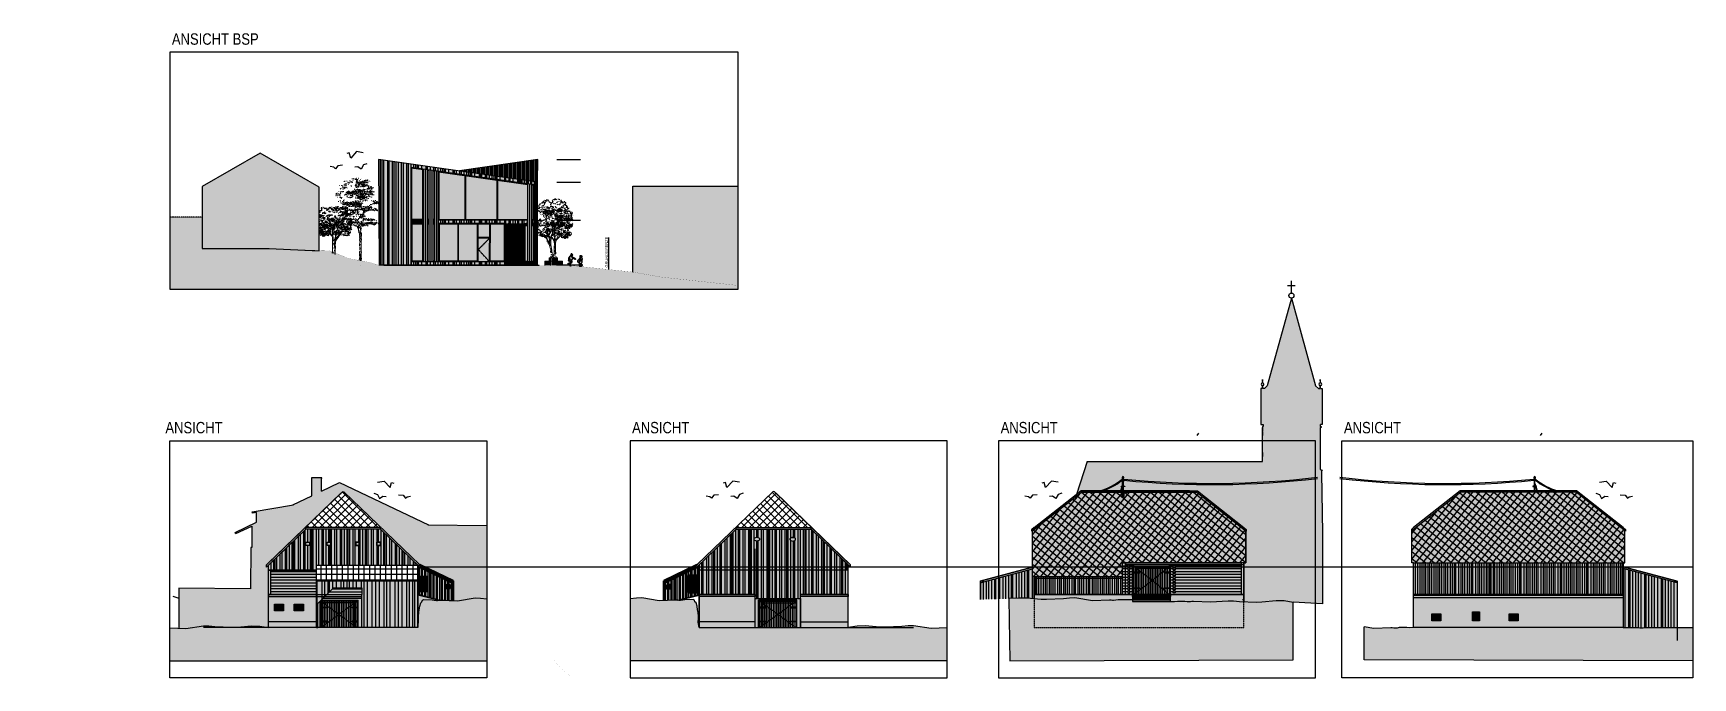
# Model space of a CAD drawing. Header units: metres. Extents: x 2773 to 296211, y -82189 to 61223.
# Drawn here: x 2773 to 148814, y -1969 to 54767 of the extents above; entities that cross this region are included whole.
import ezdxf

# ---------------------------------------------------------------- set-up
doc = ezdxf.new("R2010")
doc.units = ezdxf.units.M
doc.header["$LTSCALE"] = 0.5
for name, pattern in [('0', [0]), ('ACAD_ISO03W100', [30, 12, -18]), ('DASHED2', [9.525, 6.35, -3.175])]:
    doc.linetypes.add(name, pattern=pattern)
doc.layers.add('-help', color=4, linetype='Continuous', plot=False)
doc.layers.add('KON_HL', color=4, linetype='Continuous', plot=False)
for name, color, linetype in [('-höhenlinien', 251, 'ACAD_ISO03W100'), ('AM_6', 7, 'Continuous'), ('KON_013', 3, 'Continuous'), ('KON_018', 2, 'Continuous'), ('KON_025', 1, 'Continuous'), ('KON_035', 4, 'Continuous'), ('KON_050', 5, 'Continuous'), ('KON_MASS', 1, 'Continuous'), ('KON_SCHRAFF', 1, 'Continuous'), ('KON_STRICHLINIE', 1, 'DASHED2'), ('schnitte', 250, 'Continuous')]:
    doc.layers.add(name, color=color, linetype=linetype)
doc.layers.add('KON_05', color=5, linetype='Continuous', lineweight=50)
doc.styles.add('Arial Narrow 3 skalliert', font='ARIALN.TTF', dxfattribs={"height": 3})
doc.styles.add('Century_Gothic', font='GOTHIC.TTF')

msp = doc.modelspace()

# ---------------------------------------------------------------- texts
at = {"layer": 'AM_6', "char_height": 1000, "width": 8521.8574, "style": 'Arial Narrow 3 skalliert'}
for s, insert, attachment_point in [('ANSICHT BSP', (14977.9, 54752.48), 1), ('ANSICHT', (19432.74, 20550.55), 3), ('ANSICHT', (55474.79, 20550.55), 1), ('ANSICHT', (87907.3, 20550.55), 1), ('ANSICHT', (118118.53, 20550.55), 1)]:
    msp.add_mtext(s, dxfattribs=dict(at, insert=insert, attachment_point=attachment_point))
at = {"layer": 'KON_025', "insert": (53110.89, 34141.9), "char_height": 250, "attachment_point": 1, "rotation": 90.2127326, "style": 'Century_Gothic'}
msp.add_mtext_dynamic_manual_height_columns('GRUNDGRENZE', width=3304.3037, gutter_width=750, heights=[0], dxfattribs=at)

# ---------------------------------------------------------------- blocks, each defined once
blk = doc.blocks.new('R114')
for p, q in [((-690, 853), (-725, 793)), ((-725, 793), (-721, 712)), ((-721, 712), (-698, 622)), ((-702, 245), (-693, 265)), ((-678, 152), (-702, 245)), ((-698, 622), (-646, 625)), ((-693, 548), (-685, 583)), ((-693, 521), (-693, 548)), ((-677, 499), (-693, 521)), ((-693, 265), (-667, 277)), ((-685, 583), (-691, 624)), ((-678, 882), (-690, 853)), ((-639, 956), (-678, 882)), ((-641, 112), (-678, 152)), ((-644, 484), (-677, 499)), ((-667, 277), (-643, 272)), ((-660, 264), (-666, 247)), ((-666, 247), (-662, 226)), ((-662, 226), (-656, 197)), ((-643, 272), (-660, 264)), ((-656, 197), (-651, 182)), ((-654, 753), (-634, 789)), ((-650, 674), (-654, 753)), ((-654, 625), (-652, 598)), ((-652, 598), (-634, 581)), ((-651, 182), (-643, 188)), ((-646, 625), (-650, 674)), ((-628, 489), (-644, 483)), ((-643, 272), (-622, 271)), ((-643, 188), (-631, 189)), ((-621, 119), (-641, 112)), ((-592, 1000), (-639, 956)), ((-610, 545), (-636, 558)), ((-636, 558), (-628, 521)), ((-634, 789), (-590, 853)), ((-634, 581), (-610, 545)), ((-631, 189), (-622, 190)), ((-628, 521), (-628, 489)), ((-622, 271), (-550, 323)), ((-613, 221), (-622, 190)), ((-622, 190), (-616, 148)), ((-616, 148), (-621, 119)), ((-528, 254), (-613, 221)), ((-586, 686), (-593, 631)), ((-593, 631), (-591, 594)), ((-534, 1029), (-592, 1000)), ((-590, 698), (-592, 688)), ((-592, 688), (-496, 657)), ((-591, 594), (-584, 551)), ((-590, 853), (-570, 902)), ((-586, 768), (-590, 853)), ((-586, 768), (-590, 698)), ((-584, 551), (-558, 465)), ((-537, 630), (-581, 610)), ((-581, 610), (-575, 598)), ((-575, 598), (-532, 614)), ((-558, 465), (-552, 428)), ((-552, 428), (-507, 417)), ((-550, 323), (-529, 333)), ((-541, 1205), (-544, 1152)), ((-544, 1152), (-531, 1117)), ((-526, 107), (-542, 90)), ((-542, 90), (-541, 66)), ((-528, 1230), (-541, 1205)), ((-541, 66), (-528, 43)), ((-518, 665), (-537, 630)), ((-519, 1058), (-533, 1029)), ((-532, 614), (-512, 643)), ((-532, 423), (-525, 218)), ((-531, 1117), (-521, 1075)), ((-509, 1231), (-528, 1230)), ((-528, 43), (-437, 27)), ((-521, 132), (-526, 107)), ((-526, 107), (-523, 87)), ((-526, 107), (-526, 107)), ((-525, 218), (-521, 132)), ((-523, 87), (-509, 82)), ((-521, 1075), (-515, 1092)), ((-515, 1092), (-519, 1058)), ((-518, 1131), (-508, 1145)), ((-506, 1105), (-518, 1131)), ((-515, 1092), (-506, 1105)), ((-512, 643), (-505, 660)), ((-494, 1247), (-509, 1231)), ((-509, 82), (-476, 73)), ((-508, 1145), (-485, 1127)), ((-507, 417), (-455, 417)), ((-496, 657), (-410, 657)), ((-446, 1254), (-494, 1247)), ((-485, 1127), (-490, 1170)), ((-490, 1170), (-447, 1155)), ((-476, 73), (-459, 66)), ((-473, 141), (-462, 202)), ((-473, 141), (-472, 122)), ((-472, 122), (-465, 112)), ((-406, 76), (-465, 112)), ((-462, 202), (-439, 422)), ((-459, 66), (-455, 75)), ((-436, 1040), (-458, 1050)), ((-422, 428), (-455, 417)), ((-455, 75), (-448, 81)), ((-433, 291), (-453, 284)), ((-448, 81), (-441, 87)), ((-447, 1155), (-439, 1168)), ((-387, 1235), (-446, 1254)), ((-437, 1041), (-444, 1021)), ((-444, 1021), (-438, 996)), ((-443, 1022), (-331, 975)), ((-441, 87), (-427, 89)), ((-439, 1168), (-401, 1155)), ((-439, 657), (-437, 658)), ((-437, 27), (-390, 30)), ((-409, 1043), (-436, 1040)), ((-397, 307), (-433, 291)), ((-422, 428), (-420, 525)), ((-378, 441), (-422, 438)), ((-419, 561), (-420, 525)), ((-417, 587), (-419, 561)), ((-411, 613), (-417, 587)), ((-352, 684), (-410, 657)), ((-399, 1058), (-409, 1043)), ((-381, 53), (-406, 76)), ((-406, 76), (-406, 76)), ((-401, 1155), (-401, 1164)), ((-401, 1164), (-375, 1152)), ((-377, 1081), (-399, 1058)), ((-372, 328), (-397, 307)), ((-390, 30), (-381, 53)), ((-365, 1207), (-387, 1235)), ((-378, 441), (-347, 464)), ((-373, 1093), (-377, 1081)), ((-375, 1152), (-369, 1161)), ((-366, 889), (-374, 952)), ((-371, 1112), (-373, 1093)), ((-363, 452), (-372, 328)), ((-369, 1145), (-371, 1128)), ((-364, 1142), (-371, 1128)), ((-371, 1128), (-371, 1112)), ((-369, 1161), (-369, 1145)), ((-369, 1161), (-369, 1161)), ((-366, 889), (-362, 789)), ((-337, 874), (-366, 886)), ((-359, 1179), (-365, 1207)), ((-359, 1179), (-364, 1142)), ((-356, 542), (-363, 679)), ((-362, 789), (-352, 684)), ((-356, 542), (-347, 464)), ((-280, 844), (-337, 874)), ((-331, 975), (-302, 952)), ((-302, 952), (-233, 899)), ((-280, 844), (-227, 822)), ((-233, 899), (-172, 878)), ((-227, 822), (-131, 808)), ((-172, 878), (-93, 857)), ((-93, 857), (-131, 808)), ((-107, 814), (-122, 819)), ((-112, 802), (-114, 816)), ((-112, 802), (-101, 789)), ((-101, 847), (-64, 833)), ((-101, 789), (-93, 776)), ((-98, 801), (-99, 816)), ((-85, 787), (-98, 801)), ((-93, 776), (-88, 771)), ((-68, 735), (-88, 771)), ((-65, 788), (-85, 787)), ((-37, 727), (-68, 735)), ((-50, 778), (-65, 788)), ((-64, 833), (-31, 804)), ((-50, 814), (-32, 783)), ((-42, 767), (-50, 778)), ((-27, 771), (-42, 767)), ((-6, 729), (-37, 727)), ((-32, 783), (-27, 771)), ((-31, 804), (-19, 791)), ((-19, 791), (3, 749)), ((3, 749), (-6, 729)), ((333, 756), (302, 699)), ((359, 805), (333, 756)), ((376, 604), (352, 582)), ((352, 582), (359, 566)), ((393, 902), (359, 805)), ((359, 566), (394, 553)), ((373, 714), (362, 697)), ((393, 742), (373, 714)), ((409, 624), (376, 604)), ((425, 641), (381, 635)), ((381, 635), (409, 624)), ((433, 947), (393, 902)), ((409, 780), (393, 742)), ((394, 553), (421, 556)), ((403, 500), (395, 399)), ((439, 378), (395, 399)), ((408, 756), (407, 671)), ((408, 1135), (414, 1162)), ((408, 1135), (413, 1100)), ((428, 894), (408, 756)), ((413, 1100), (419, 1085)), ((414, 1162), (435, 1190)), ((434, 1113), (417, 1118)), ((417, 1118), (417, 1118)), ((417, 1118), (417, 1102)), ((417, 1102), (419, 1085)), ((419, 1085), (419, 1070)), ((419, 1070), (421, 1052)), ((421, 1052), (425, 1040)), ((421, 556), (441, 574)), ((426, 384), (422, 368)), ((422, 368), (432, 326)), ((425, 1040), (438, 1018)), ((450, 639), (425, 641)), ((432, 326), (457, 306)), ((491, 983), (433, 947)), ((449, 1121), (434, 1113)), ((435, 1190), (492, 1208)), ((438, 1018), (459, 999)), ((567, 377), (439, 378)), ((441, 574), (462, 604)), ((444, 108), (469, 131)), ((453, 84), (444, 108)), ((467, 1112), (449, 1121)), ((472, 657), (450, 639)), ((501, 81), (453, 84)), ((457, 306), (493, 290)), ((459, 999), (484, 997)), ((462, 604), (496, 629)), ((485, 1119), (467, 1112)), ((467, 663), (505, 693)), ((506, 615), (467, 663)), ((469, 131), (528, 166)), ((469, 131), (469, 131)), ((559, 613), (474, 613)), ((484, 997), (506, 1006)), ((503, 1109), (485, 1119)), ((486, 998), (492, 979)), ((492, 979), (486, 954)), ((505, 141), (491, 144)), ((492, 1208), (525, 1208)), ((493, 290), (521, 279)), ((503, 613), (500, 613)), ((591, 97), (501, 81)), ((525, 256), (502, 378)), ((529, 1114), (503, 1109)), ((505, 693), (566, 745)), ((512, 136), (505, 141)), ((530, 624), (506, 615)), ((519, 130), (512, 136)), ((523, 120), (519, 130)), ((539, 128), (523, 120)), ((525, 1208), (570, 1188)), ((536, 195), (525, 256)), ((536, 176), (528, 166)), ((541, 1072), (529, 1114)), ((601, 656), (530, 624)), ((536, 195), (536, 176)), ((573, 136), (539, 128)), ((550, 1027), (541, 1072)), ((562, 1039), (550, 1027)), ((656, 644), (559, 613)), ((572, 1033), (562, 1039)), ((563, 1040), (566, 1015)), ((566, 1015), (579, 986)), ((566, 745), (578, 784)), ((668, 411), (567, 377)), ((570, 1188), (596, 1162)), ((585, 1048), (572, 1033)), ((587, 141), (573, 136)), ((576, 995), (632, 963)), ((578, 989), (578, 989)), ((578, 784), (584, 838)), ((584, 838), (599, 888)), ((588, 272), (584, 186)), ((584, 186), (590, 161)), ((591, 1039), (585, 1048)), ((590, 161), (587, 141)), ((597, 387), (588, 272)), ((588, 253), (673, 220)), ((590, 161), (590, 161)), ((590, 161), (606, 145)), ((605, 1061), (591, 1039)), ((605, 120), (591, 97)), ((611, 322), (593, 330)), ((596, 1162), (614, 1124)), ((654, 758), (601, 656)), ((613, 1086), (605, 1061)), ((606, 145), (605, 120)), ((682, 269), (611, 322)), ((614, 1124), (613, 1086)), ((632, 963), (664, 921)), ((641, 639), (653, 530)), ((649, 747), (654, 653)), ((653, 530), (660, 446)), ((661, 802), (654, 758)), ((654, 653), (656, 644)), ((660, 446), (668, 411)), ((671, 838), (661, 802)), ((664, 921), (671, 838)), ((673, 220), (683, 189)), ((683, 189), (676, 147)), ((676, 147), (681, 118)), ((681, 118), (701, 110)), ((703, 271), (682, 269)), ((691, 188), (683, 189)), ((703, 187), (691, 188)), ((701, 110), (738, 151)), ((728, 276), (703, 271)), ((703, 271), (720, 263)), ((711, 181), (703, 187)), ((716, 196), (711, 181)), ((722, 224), (716, 196)), ((720, 263), (726, 246)), ((726, 246), (722, 224)), ((753, 264), (728, 276)), ((738, 151), (762, 244)), ((762, 244), (753, 264))]:
    blk.add_line(p, q)
blk.add_arc((328, 587), 115, 27.64781, 354.0881)
for points in [[(-533, 1029), (-534, 1023), (-536, 1008), (-506, 992), (-478, 985), (-442, 992), (-442, 1007), (-442, 1012)], [(579, 986), (580, 981), (582, 965), (552, 951), (525, 944), (490, 950), (490, 965), (490, 970)]]:
    blk.add_open_spline(points, degree=3, knots=[0, 0, 0, 0, 15.038057, 42.9338693, 81.2845373, 110.7819544, 123.5246738, 123.5246738, 123.5246738, 123.5246738])

# ---------------------------------------------------------------- hatches: boundary and pattern name
at = {"layer": '-höhenlinien', "ltscale": 0.01, "true_color": 0xe8e8e8}
h = msp.add_hatch(color=254, dxfattribs=at)
h.dxf.hatch_style = 1
h.paths.add_polyline_path([(17653.52, 41283.44), (17653.52, 35803.04), (23546.94, 35803.04), (27942.97, 35621.04), (27942.97, 41212.29), (22736.62, 44218.17)])
h = msp.add_hatch(color=254, dxfattribs=at)
h.dxf.hatch_style = 1
h.paths.add_polyline_path([(47165.53, 43655.56), (47162.88, 41669.36), (40282.66, 42645.25)])
h = msp.add_hatch(color=254, dxfattribs=at)
h.dxf.hatch_style = 1
h.paths.add_polyline_path([(14794.84, 38567.14), (14794.84, 35803.04), (17653.52, 35803.04), (17653.52, 38567.14)])
h.paths.add_polyline_path([(64794.84, 32562.72), (64794.84, 41306.77), (55549.17, 41306.77), (55549.17, 33742.46), (58020.61, 33303.22)])
h = msp.add_hatch(color=254, dxfattribs=at)
h.dxf.hatch_style = 1
h.set_gradient(color1=(199, 200, 202), rotation=270)
h.paths.add_polyline_path([(14794.84, 35803.04), (14794.84, 32232.45), (64794.84, 32232.45), (64794.84, 32562.72), (58020.61, 33303.22), (55549.17, 33742.46), (50480.41, 34279.63), (49931.37, 34335.07), (47148.9, 34334.36), (47148.39, 34336.37), (44986.27, 34336.47), (42806.29, 34336.47), (38416.27, 34336.47), (33556.29, 34336.47), (33208.22, 34335.22), (32408.34, 34583.73), (30562.07, 34936.47), (28848.72, 35621.04), (23546.94, 35803.04)])
at = {"layer": '-höhenlinien', "ltscale": 0.01, "true_color": 0xe8e8e8, "transparency": 33554536}
h = msp.add_hatch(color=254, dxfattribs=at)
h.dxf.hatch_style = 1
h.set_gradient(color1=(188, 182, 179), rotation=270)
h.paths.add_polyline_path([(42696.49, -465.92), (42696.49, 4983.16), (42132.61, 5054.98), (41669.83, 5061.54), (40119.33, 4801.18), (38623.1, 4872.92), (38485.43, 4874.64), (38358.8, 4846.41), (38257.96, 4847.67), (38062.42, 4850.1), (37874.29, 4883.53), (37138.47, 4932.47), (37017.37, 4862.56), (36980.59, 4725.27), (36872.16, 4616.84), (36799, 4343.81), (36749.23, 4008.2), (36704.11, 3782.51), (36676.28, 3455.92), (36680.22, 3259.33), (36691.5, 2932.78), (36609.14, 2447.76), (23489.14, 2447.76), (22703.6, 2582.59), (21996.62, 2591.39), (20722.32, 2490.68), (20261.09, 2479.56), (18768.25, 2540.75), (18218.64, 2610.76), (17755.86, 2617.32), (16205.36, 2356.96), (14794.84, 2424.59), (14794.84, -465.92)])
h = msp.add_hatch(color=254, dxfattribs=at)
h.dxf.hatch_style = 1
h.set_gradient(color1=(188, 182, 179), rotation=270)
h.paths.add_polyline_path([(83193.38, -465.92), (83193.38, 2424.59), (81782.85, 2356.96), (80232.35, 2617.32), (79769.58, 2610.76), (79219.96, 2540.75), (77727.12, 2479.56), (77265.9, 2490.68), (75991.6, 2591.39), (75284.61, 2582.59), (74499.07, 2447.76), (61379.07, 2447.76), (61296.71, 2932.78), (61307.99, 3259.33), (61311.94, 3455.92), (61284.1, 3782.51), (61238.98, 4008.2), (61189.22, 4343.81), (61116.06, 4616.84), (61007.63, 4725.27), (60970.84, 4862.56), (60849.75, 4932.47), (60113.93, 4883.53), (59925.79, 4850.1), (59730.26, 4847.67), (59629.42, 4846.41), (59502.78, 4874.64), (59365.12, 4872.92), (57868.88, 4801.18), (56318.38, 5061.54), (55855.6, 5054.98), (55291.72, 4983.16), (55291.72, -465.92)])
h = msp.add_hatch(color=254, dxfattribs=at)
h.dxf.hatch_style = 1
h.set_gradient(color1=(188, 182, 179), rotation=270)
h.paths.add_polyline_path([(109318.02, 2447.76), (90868.02, 2447.76), (88704.05, 2447.76), (88704.05, -465.92), (113655.84, -394.91), (113655.84, 4699.98), (112868.68, 4825.03), (112161.64, 4825.03), (110888.69, 4708.47), (110427.64, 4691.6), (109318.02, 4723.26)])
h.paths.add_polyline_path([(109318.02, 2447.76), (109318.02, 4723.26), (108934.16, 4734.21), (108383.71, 4797.37), (107920.89, 4798.17), (106374.1, 4722.21), (104877.09, 4775.32), (104739.41, 4775.32), (104613.13, 4745.52), (104512.29, 4745.52), (104316.74, 4745.52), (104128.2, 4776.61), (103586.77, 4776.61), (103527.18, 4776.61), (103471.09, 4776.61), (103191.2, 4760.76), (102863.02, 4760.76), (99498.02, 4760.76), (99498.02, 4883.43), (99170, 4879.35), (98889.93, 4891.71), (98833.85, 4891.01), (98774.27, 4890.27), (98232.88, 4883.53), (98044.74, 4850.1), (97849.21, 4847.67), (97748.37, 4846.41), (97621.73, 4874.64), (97484.07, 4872.92), (95987.83, 4801.18), (94437.33, 5061.54), (93974.55, 5054.98), (93424.94, 4984.97), (91932.1, 4923.78), (91470.87, 4934.9), (90196.57, 5035.61), (89489.59, 5026.81), (88615.73, 5000.97), (88704.05, 2447.76)])
h = msp.add_hatch(color=254, dxfattribs=at)
h.dxf.hatch_style = 1
h.set_gradient(color1=(188, 182, 179), rotation=270)
h.paths.add_polyline_path([(148814.04, 2457), (144707.39, 2462.32), (144569.71, 2462.32), (144443.44, 2432.52), (144342.59, 2432.52), (144147.04, 2432.52), (143958.5, 2463.61), (143417.07, 2463.61), (143357.48, 2463.61), (143301.4, 2463.61), (143021.51, 2447.76), (142693.33, 2447.76), (124243.33, 2447.76), (123915.17, 2443.67), (123635.1, 2456.04), (123579.02, 2455.34), (123519.44, 2454.6), (122978.05, 2447.86), (122789.91, 2414.42), (122594.38, 2411.99), (122493.54, 2410.73), (122366.9, 2438.96), (122229.24, 2437.25), (120733, 2365.51), (119905.51, 2504.46), (119905.51, -394.91), (148814.04, -465.92)])
at = {"layer": 'KON_025', "true_color": 0x636466, "transparency": 33554582}
h = msp.add_hatch(color=251, dxfattribs=at)
h.dxf.hatch_style = 1
h.paths.add_polyline_path([(37054.52, 42743.13), (36093.81, 42879.4), (36093.81, 42702.39), (37054.52, 42566.12)])
h.paths.add_polyline_path([(37616.54, 42663.42), (37468.9, 42684.36), (37468.9, 42507.35), (37616.54, 42486.41)])
h.paths.add_polyline_path([(38113.28, 42592.96), (37968.61, 42613.48), (37968.61, 42436.47), (38113.28, 42415.95)])
h.paths.add_polyline_path([(38495.35, 42538.76), (38495.35, 42361.76), (40774.95, 42038.42), (40774.95, 42215.43)])
h.paths.add_polyline_path([(43606.81, 41813.75), (40840.03, 42206.2), (40840.03, 42029.19), (43606.81, 41636.74)])
h.paths.add_polyline_path([(43666.81, 41805.24), (43666.81, 41628.23), (46310.71, 41253.22), (46310.71, 41430.23)])
h.paths.add_polyline_path([(46788.23, 41362.5), (46662.79, 41380.29), (46662.79, 41203.28), (46788.23, 41185.49)])
at = {"layer": 'KON_025', "true_color": 0xc7c8ca, "transparency": 33554687}
h = msp.add_hatch(color=9, dxfattribs=at)
h.dxf.hatch_style = 1
h.paths.add_polyline_path([(37114.43, 34635.82), (37298.67, 34635.82), (37298.67, 42768.5), (37114.43, 42794.64)])
h.paths.add_polyline_path([(37795.41, 42698.05), (37616.54, 42723.42), (37616.54, 34635.82), (37795.41, 34635.82)])
h.paths.add_polyline_path([(38292.15, 42627.59), (38113.28, 42652.96), (38113.28, 34635.82), (38292.15, 34635.82)])
at = {"layer": 'KON_025', "true_color": 0x939598, "transparency": 33554687}
h = msp.add_hatch(color=252, dxfattribs=at)
h.dxf.hatch_style = 1
h.paths.add_polyline_path([(37468.9, 42744.36), (37298.67, 42768.5), (37298.67, 34635.82), (37468.9, 34635.82)])
h.paths.add_polyline_path([(37968.61, 42673.48), (37795.41, 42698.05), (37795.41, 34635.82), (37968.61, 34635.82)])
h.paths.add_polyline_path([(38292.15, 34635.82), (38435.35, 34635.82), (38435.35, 42607.28), (38292.15, 42627.59)])
at = {"layer": 'KON_025', "transparency": 33554687}
h = msp.add_hatch(dxfattribs=at)
h.set_pattern_fill('ANSI31', color=256, scale=40, angle=45)
h.set_pattern_definition([(90, (-65457.37, -59214.05), (-127, 0), [])])
h.paths.add_polyline_path([(40282.66, 42645.25), (47162.88, 41669.36), (47165.53, 43655.56)])
at = {"layer": 'KON_025', "true_color": 0x636466, "transparency": 33554582}
h = msp.add_hatch(color=251, dxfattribs=at)
h.dxf.hatch_style = 1
h.paths.add_polyline_path([(40282.66, 42645.25), (41216.78, 42782.37), (47162.88, 41946.29), (47162.88, 41669.36)])
at = {"layer": 'KON_025', "true_color": 0xc7c8ca, "transparency": 33554687}
h = msp.add_hatch(color=9, dxfattribs=at)
h.dxf.hatch_style = 1
h.paths.add_polyline_path([(46310.71, 34635.82), (46489.58, 34635.82), (46489.58, 41464.86), (46310.71, 41490.23)])
at = {"layer": 'KON_025', "true_color": 0x939598, "transparency": 33554687}
h = msp.add_hatch(color=252, dxfattribs=at)
h.dxf.hatch_style = 1
h.paths.add_polyline_path([(46489.58, 34635.82), (46662.79, 34635.82), (46662.79, 41440.29), (46489.58, 41464.86)])
at = {"layer": 'KON_025', "true_color": 0x636466, "transparency": 33554582}
h = msp.add_hatch(color=251, dxfattribs=at)
h.dxf.hatch_style = 1
h.paths.add_polyline_path([(46788.23, 41185.49), (46662.79, 41203.28), (46662.79, 38362.29), (46788.23, 38362.29)])
h = msp.add_hatch(color=251, dxfattribs=at)
h.dxf.hatch_style = 1
h.paths.add_polyline_path([(44210.06, 37949.8), (43001.71, 37949.8), (43001.41, 37771.49), (43925.32, 37771.49), (43925.32, 34696.4), (44204.53, 34695.93)])
h.paths.add_polyline_path([(42941.71, 37949.8), (41941.71, 37949.8), (41941.41, 37771.49), (42941.41, 37771.49)])
h.paths.add_polyline_path([(41881.71, 37949.8), (40198.11, 37949.8), (40198.11, 37771.49), (41881.41, 37771.49)])
h.paths.add_polyline_path([(40138.11, 37949.8), (38495.35, 37949.8), (38495.35, 37771.49), (40137.8, 37771.49)])
h.paths.add_polyline_path([(38113.28, 37949.8), (37968.61, 37949.8), (37968.61, 37771.49), (38113.28, 37771.49)])
h.paths.add_polyline_path([(37616.54, 37949.8), (37468.9, 37949.8), (37468.9, 37771.49), (37616.54, 37771.49)])
h.paths.add_polyline_path([(37054.52, 37949.8), (36093.81, 37949.8), (36093.81, 37771.49), (37054.57, 37771.49)])
h = msp.add_hatch(color=251, dxfattribs=at)
h.dxf.hatch_style = 1
h.paths.add_polyline_path([(46310.71, 37942.9), (46041.77, 37942.9), (46041.77, 37771.49), (46310.71, 37771.49)])
h.paths.add_polyline_path([(46788.23, 37942.9), (46662.79, 37942.9), (46662.79, 37771.49), (46788.23, 37771.49)])
h = msp.add_hatch(color=251, dxfattribs=at)
h.dxf.hatch_style = 1
h.paths.add_polyline_path([(46788.23, 37769.34), (46662.79, 37769.34), (46662.79, 34695.81), (46788.23, 34695.81)])
at = {"layer": 'KON_025', "true_color": 0xc7c8ca, "transparency": 33554493}
h = msp.add_hatch(color=9, dxfattribs=at)
h.dxf.hatch_style = 1
h.paths.add_polyline_path([(116134.37, 16069.07), (116134.37, 16270.49), (116201.51, 16270.49), (116201.51, 16304.06), (116033.66, 16371.2), (116033.66, 16404.77), (116033.66, 20063.99), (116100.8, 20063.99), (116100.8, 20147.92), (116050.44, 20147.92), (116050.44, 20332.55), (116201.51, 20332.55), (116201.51, 20466.84), (116201.51, 23491.95), (116063.17, 23491.95), (116063.17, 23744.91, 0.794558582), (116059.11, 23981.82), (116033.66, 24297.64), (116008.21, 23981.82, 0.794558582), (116004.15, 23744.91), (116004.15, 23491.95), (115865.81, 23491.95), (115625.87, 23728.84), (113494.28, 31448.22), (111362.7, 23728.84), (111122.76, 23491.95), (110984.41, 23491.95), (110984.41, 23744.91, 0.794558582), (110980.36, 23981.82), (110954.9, 24297.64), (110929.45, 23981.82, 0.794558582), (110925.39, 23744.91), (110925.39, 23491.95), (110787.05, 23491.95), (110787.05, 20466.84), (110787.05, 20332.55), (111005.26, 20332.55), (111005.26, 20147.92), (110954.9, 20147.92), (110954.9, 20063.99), (110954.9, 17076.19), (95510.83, 17076.19), (94584.01, 14177.7), (94968.02, 14480.76), (105218.02, 14480.76), (109506.17, 11093.41), (109506.17, 10947.64), (109468.02, 10977.65), (109468.02, 8160.76), (109318.02, 8160.76), (109318.02, 4748.68), (110275, 4721.38), (110736.05, 4738.24), (112009, 4854.8), (112716.03, 4854.8), (114234.13, 4653.48), (116235.08, 4556.11), (116235.08, 10764.88)])
h = msp.add_hatch(color=9, dxfattribs=at)
h.dxf.hatch_style = 1
h.paths.add_polyline_path([(29979.47, 14413.63), (30048.85, 14441.62), (30118.22, 14413.63), (36806.75, 7970.4), (39719.14, 6568.42), (39719.14, 4820.37), (40119.33, 4801.18), (41669.83, 5061.54), (42132.61, 5054.98), (42682.23, 4984.97), (42696.49, 4984.39), (42696.49, 11428.85), (37556.2, 11496.9), (29725.29, 15212.95), (28131.56, 14451.49), (28131.56, 15569.35), (28167.26, 15569.35), (28167.26, 15629.35), (27268.89, 15629.35), (27268.89, 15569.35), (27304.59, 15569.35), (27304.59, 14056.38), (25632.69, 13257.57), (22052.15, 12631.35), (22072.82, 12513.15), (22436.63, 12576.78), (22436.63, 11730.55), (20552.53, 10830.35), (20600.93, 10720.55), (22026.71, 11376.17), (22010.66, 9491.13), (22010.66, 9491.13), (21929.3, 9491.13), (21899.23, 5857.09), (15585.13, 5909.66), (15581.38, 5459.2), (15581.38, 5033.7), (15584.49, 4360.35), (15577.42, 2387.07), (16205.36, 2356.96), (17755.86, 2617.32), (18218.64, 2610.76), (18768.25, 2540.75), (20261.09, 2479.56), (20722.32, 2490.68), (21996.62, 2591.39), (22703.6, 2582.59), (23489.14, 2447.76), (23489.14, 7953.04), (23291.53, 7762.68), (23291.53, 7970.4)])
h.paths.add_polyline_path([(36612.96, 5327.92), (36612.96, 2470.24), (36691.5, 2932.78), (36680.22, 3259.33), (36676.28, 3455.92), (36704.11, 3782.51), (36749.23, 4008.2), (36799, 4343.81), (36872.16, 4616.84), (36980.59, 4725.27), (37017.37, 4862.56), (37138.47, 4932.47), (37874.29, 4883.53), (38062.42, 4850.1), (38257.96, 4847.67), (38358.8, 4846.41), (38386.73, 4852.64)], flags=17)
at = {"layer": 'KON_025', "true_color": 0x939598, "transparency": 33554607}
h = msp.add_hatch(color=252, dxfattribs=at)
h.dxf.hatch_style = 1
h.paths.add_polyline_path([(98634.5, 15581.24), (98634.5, 14888.48), (98697.08, 14888.48), (98697.08, 15579.38, 4.987007208)])
h.paths.add_polyline_path([(98825.67, 14888.48), (98497.94, 14888.48), (98497.94, 14864.6), (98825.67, 14864.6)])
h.paths.add_polyline_path([(98697.08, 14864.6), (98634.5, 14864.6), (98634.5, 14068.49), (98668.02, 14068.49), (98697.08, 14068.49)])
h.paths.add_polyline_path([(98768.33, 14306.22), (98697.08, 14306.22), (98697.08, 14068.49), (98668.02, 14068.49), (98634.5, 14068.49), (98634.5, 14306.22), (98560.16, 14306.22), (98560.16, 13995.34), (98668.02, 13995.34), (98768.33, 13995.34)])
h.paths.add_polyline_path([(98634.5, 15437.68), (98588.69, 15437.68), (98588.69, 15420.24), (98634.5, 15420.24)], flags=17)
h.paths.add_polyline_path([(98634.5, 15478.36), (98588.69, 15478.36), (98588.69, 15460.92), (98634.5, 15460.92)], flags=17)
h.paths.add_polyline_path([(98634.5, 15522.36), (98588.69, 15522.36), (98588.69, 15504.92), (98634.5, 15504.92)], flags=17)
h.paths.add_polyline_path([(98744.01, 15522.36), (98697.08, 15522.36), (98697.08, 15504.92), (98744.01, 15504.92)], flags=17)
h.paths.add_polyline_path([(98744.01, 15478.36), (98697.08, 15478.36), (98697.08, 15460.92), (98744.01, 15460.92)], flags=17)
h.paths.add_polyline_path([(98744.01, 15437.68), (98697.08, 15437.68), (98697.08, 15420.24), (98744.01, 15420.24)], flags=17)
h = msp.add_hatch(color=252, dxfattribs=at)
h.dxf.hatch_style = 1
h.paths.add_polyline_path([(134926.85, 15581.24), (134926.85, 14888.48), (134864.27, 14888.48), (134864.27, 15579.38, -4.987007208)])
h.paths.add_polyline_path([(134735.68, 14888.48), (135063.41, 14888.48), (135063.41, 14864.6), (134735.68, 14864.6)])
h.paths.add_polyline_path([(134926.85, 15437.68), (134972.66, 15437.68), (134972.66, 15420.24), (134926.85, 15420.24)], flags=17)
h.paths.add_polyline_path([(134926.85, 15478.36), (134972.66, 15478.36), (134972.66, 15460.92), (134926.85, 15460.92)], flags=17)
h.paths.add_polyline_path([(134926.85, 15522.36), (134972.66, 15522.36), (134972.66, 15504.92), (134926.85, 15504.92)], flags=17)
h.paths.add_polyline_path([(134817.34, 15522.36), (134864.27, 15522.36), (134864.27, 15504.92), (134817.34, 15504.92)], flags=17)
h.paths.add_polyline_path([(134817.34, 15478.36), (134864.27, 15478.36), (134864.27, 15460.92), (134817.34, 15460.92)], flags=17)
h.paths.add_polyline_path([(134817.34, 15437.68), (134864.27, 15437.68), (134864.27, 15420.24), (134817.34, 15420.24)], flags=17)
h.paths.add_polyline_path([(134864.27, 14480.76), (134926.85, 14480.76), (134926.85, 14864.6), (134864.27, 14864.6)])
at = {"layer": 'KON_025', "transparency": 33554656}
h = msp.add_hatch(dxfattribs=at)
h.set_pattern_fill('NET', color=256, scale=150, angle=45)
h.set_pattern_definition([(45, (-40496.9, 4e-12), (-336.7596, 336.7596), []), (135, (-40496.9, 4e-12), (-336.7596, -336.7596), [])])
edge = h.paths.add_edge_path()
edge.add_arc((30048.85, 14341.62), 100, 406.0674997, 491.1008107, ccw=False)
edge.add_line((30118.23, 14413.63), (30049.14, 14480.76))
edge.add_line((30049.14, 14480.76), (33401.8, 11250.76))
edge.add_line((33401.8, 11250.76), (26696.77, 11250.76))
edge.add_line((26696.77, 11250.76), (29833.52, 14272.47))
edge.add_line((29833.52, 14272.47), (29983.11, 14416.97))
h = msp.add_hatch(dxfattribs=at)
h.set_pattern_fill('NET', color=256, scale=150, angle=45)
edge = h.paths.add_edge_path()
edge.add_arc((67939.37, 14341.62), 100, 48.8991893, 133.9325003)
edge.add_line((67869.99, 14413.63), (67939.07, 14480.76))
edge.add_line((67939.07, 14480.76), (64586.42, 11250.76))
edge.add_line((64586.42, 11250.76), (71291.44, 11250.76))
edge.add_line((71291.44, 11250.76), (68154.7, 14272.47))
edge.add_line((68154.7, 14272.47), (68005.11, 14416.97))
at = {"layer": 'KON_025', "true_color": 0x736c68, "transparency": 33554656}
h = msp.add_hatch(color=251, dxfattribs=at)
h.dxf.hatch_style = 1
h.paths.add_polyline_path([(98634.5, 14355.76), (98634.5, 14480.76), (94968.02, 14480.76), (90868.02, 11250.76), (90664.87, 11084.78), (90664.87, 10939.01), (95011.35, 14355.76)])
h.paths.add_polyline_path([(98697.08, 14480.76), (98697.08, 14355.76), (105174.7, 14355.76), (109506.17, 10947.64), (109506.17, 11093.41), (109318.02, 11250.76), (105218.02, 14480.76)])
at = {"layer": 'KON_025', "transparency": 33554656}
h = msp.add_hatch(dxfattribs=at)
h.set_pattern_fill('NET', color=256, scale=150, angle=51)
h.paths.add_polyline_path([(98697.08, 14306.22), (98768.33, 14306.22), (98768.33, 13995.34), (98560.16, 13995.34), (98560.16, 14306.22), (98634.5, 14306.22), (98634.5, 14355.76), (95011.35, 14355.76), (90718.02, 10979.46), (90718.02, 6960.76), (98638.02, 6960.76), (98638.02, 8160.76), (109468.02, 8160.76), (109468.02, 10977.65), (105174.7, 14355.76), (98697.08, 14355.76)])
at = {"layer": 'KON_025', "true_color": 0x736c68, "transparency": 33554656}
h = msp.add_hatch(color=251, dxfattribs=at)
h.dxf.hatch_style = 1
h.paths.add_polyline_path([(98560.16, 14306.22), (98634.5, 14306.22), (98634.5, 14355.76), (95011.35, 14355.76), (90718.02, 10979.46), (90718.02, 8160.76), (90718.02, 6960.76), (98638.02, 6960.76), (98638.02, 8160.76), (109468.02, 8160.76), (109468.02, 10977.65), (105174.7, 14355.76), (98697.08, 14355.76), (98697.08, 14306.22), (98768.33, 14306.22), (98768.33, 13995.34), (98560.16, 13995.34)])
h = msp.add_hatch(color=251, dxfattribs=at)
h.dxf.hatch_style = 1
h.paths.add_polyline_path([(134864.27, 14355.76), (134864.27, 14480.76), (138593.33, 14480.76), (142693.33, 11250.76), (142896.47, 11084.78), (142896.47, 10939.01), (138550, 14355.76)])
h.paths.add_polyline_path([(134864.27, 14480.76), (134864.27, 14355.76), (128386.65, 14355.76), (124055.18, 10947.64), (124055.18, 11093.41), (124243.33, 11250.76), (128343.33, 14480.76)])
h = msp.add_hatch(color=251, dxfattribs=at)
h.dxf.hatch_style = 1
h.paths.add_polyline_path([(135001.19, 14306.22), (134926.85, 14306.22), (134926.85, 14355.76), (138550, 14355.76), (142843.33, 10979.46), (142843.33, 8160.76), (134923.33, 8160.76), (124093.33, 8160.76), (124093.33, 10977.65), (128386.65, 14355.76), (134926.85, 14355.76), (134926.85, 14306.22), (135001.19, 14306.22), (135001.19, 13995.34)])
at = {"layer": 'KON_025', "transparency": 33554656}
h = msp.add_hatch(dxfattribs=at)
h.set_pattern_fill('NET', color=256, scale=150, angle=51)
h.set_pattern_definition([(51, (30211.23, 4e-12), (-370.1158, 299.7138), []), (141, (30211.23, 4e-12), (-299.7138, -370.1158), [])])
h.paths.add_polyline_path([(134926.85, 14306.22), (135001.19, 14306.22), (135001.19, 13995.34), (135001.19, 14306.22), (134926.85, 14306.22), (134926.85, 14355.76), (138550, 14355.76), (142843.33, 10979.46), (142843.33, 8160.76), (134923.33, 8160.76), (124093.33, 8160.76), (124093.33, 10977.65), (128386.65, 14355.76), (134926.85, 14355.76)])
at = {"layer": 'KON_025', "true_color": 0x736c68, "transparency": 33554610}
h = msp.add_hatch(color=251, dxfattribs=at)
h.dxf.hatch_style = 1
h.paths.add_polyline_path([(36806.75, 7762.68), (36806.75, 7970.4), (33401.51, 11250.76), (33341.6, 11250.76), (33341.6, 11100.76)])
h.paths.add_polyline_path([(26756.69, 11250.76), (26756.69, 11100.76), (33341.6, 11100.76), (33341.6, 11250.76)])
h.paths.add_polyline_path([(23291.53, 7970.4), (23291.53, 7762.68), (26756.69, 11100.76), (26756.69, 11250.76), (26696.77, 11250.76)])
at = {"layer": 'KON_025', "true_color": 0x636466, "transparency": 33554544}
h = msp.add_hatch(color=251, dxfattribs=at)
h.dxf.hatch_style = 1
h.paths.add_polyline_path([(24668.59, 9086.44), (24668.59, 8619.6), (23977.53, 7953.04), (23493.52, 7953.04)])
h.paths.add_polyline_path([(23493.52, 7953.04), (23977.53, 7953.04), (23745.08, 7728.84), (23493.52, 7728.84)])
h.paths.add_polyline_path([(26756.98, 11100.76), (33341.6, 11100.76), (36609.14, 7953.04), (36124.82, 7953.04), (33206.08, 10764.75), (26892.62, 10764.75), (24668.59, 8619.6), (24668.59, 9086.44)])
h.paths.add_polyline_path([(36134.66, 7943.57), (36609.14, 7943.57), (36609.14, 7953.04), (36124.82, 7953.04)])
at = {"layer": 'KON_025', "true_color": 0x736c68, "transparency": 33554610}
h = msp.add_hatch(color=251, dxfattribs=at)
h.dxf.hatch_style = 1
h.paths.add_polyline_path([(64646.62, 11100.76), (64646.62, 11250.76), (64586.71, 11250.76), (61181.46, 7970.4), (61181.46, 7762.68)])
h.paths.add_polyline_path([(64646.62, 11250.76), (64646.62, 11100.76), (71231.53, 11100.76), (71231.53, 11250.76)])
h.paths.add_polyline_path([(71291.44, 11250.76), (71231.53, 11250.76), (71231.53, 11100.76), (74696.68, 7762.68), (74696.68, 7970.4)])
at = {"layer": 'KON_025', "true_color": 0x636466, "transparency": 33554544}
h = msp.add_hatch(color=251, dxfattribs=at)
h.dxf.hatch_style = 1
h.paths.add_polyline_path([(73319.62, 9086.44), (73319.62, 8619.6), (74010.69, 7953.04), (74494.69, 7953.04)])
h.paths.add_polyline_path([(74494.69, 7953.04), (74010.69, 7953.04), (74243.13, 7728.84), (74494.69, 7728.84)])
h.paths.add_polyline_path([(71231.23, 11100.76), (64646.62, 11100.76), (61379.07, 7953.04), (61863.39, 7953.04), (64782.14, 10764.75), (71095.59, 10764.75), (73319.62, 8619.6), (73319.62, 9086.44)])
h.paths.add_polyline_path([(61863.39, 7953.04), (61379.07, 7953.04), (61379.07, 7728.84), (61630.66, 7728.84)])
at = {"layer": 'KON_025', "true_color": 0x736c68, "transparency": 33554656}
h = msp.add_hatch(color=251, dxfattribs=at)
h.dxf.hatch_style = 1
edge = h.paths.add_edge_path()
edge.add_ellipse((69617.28, 10230.5), major_axis=(-247.41, 0), ratio=0.672971229, start_angle=0, end_angle=360, ccw=False)
edge = h.paths.add_edge_path()
edge.add_ellipse((66450.54, 10230.5), major_axis=(247.41, 0), ratio=0.672971229, start_angle=0, end_angle=360)
h = msp.add_hatch(color=251, dxfattribs=at)
h.dxf.hatch_style = 1
h.paths.add_polyline_path([(33321.11, 9975.55), (33019.45, 9975.55), (33019.45, 9673.9), (33321.11, 9673.9)])
h.paths.add_polyline_path([(31456.52, 9975.55), (31154.86, 9975.55), (31154.86, 9673.9), (31456.52, 9673.9)])
h.paths.add_polyline_path([(28943.42, 9975.55), (28641.76, 9975.55), (28641.76, 9673.9), (28943.42, 9673.9)])
h.paths.add_polyline_path([(27078.83, 9975.55), (26777.17, 9975.55), (26777.17, 9673.9), (27078.83, 9673.9)])
at = {"layer": 'KON_025', "true_color": 0x636466, "transparency": 33554544}
h = msp.add_hatch(color=251, dxfattribs=at)
h.dxf.hatch_style = 1
h.paths.add_polyline_path([(27709.14, 7943.57), (27339.74, 7943.57), (27339.74, 2447.76), (27709.14, 2447.76)])
at = {"layer": 'KON_025', "transparency": 33554656}
h = msp.add_hatch(dxfattribs=at)
h.set_pattern_fill('NET', color=256, scale=150)
h.paths.add_polyline_path([(36609.14, 7943.57), (27709.14, 7943.57), (27709.14, 6545.12), (36609.14, 6545.12)])
at = {"layer": 'KON_025', "true_color": 0x636466, "transparency": 33554544}
h = msp.add_hatch(color=251, dxfattribs=at)
h.dxf.hatch_style = 1
h.paths.add_polyline_path([(36609.14, 7493.57), (36609.14, 7953.04), (36806.75, 7762.68), (36946.98, 7695.18), (36946.98, 5273.23), (36609.14, 5360.76)])
at = {"layer": 'KON_025', "true_color": 0x736c68, "transparency": 33554610}
h = msp.add_hatch(color=251, dxfattribs=at)
h.dxf.hatch_style = 1
h.paths.add_polyline_path([(36806.75, 7762.68), (36806.75, 7970.4), (39719.14, 6568.42), (39719.14, 6360.7)])
h = msp.add_hatch(color=251, dxfattribs=at)
h.dxf.hatch_style = 1
h.paths.add_polyline_path([(61181.46, 7762.68), (61181.46, 7970.4), (58269.07, 6568.42), (58269.07, 6360.7)])
at = {"layer": 'KON_025', "true_color": 0x636466, "transparency": 33554544}
h = msp.add_hatch(color=251, dxfattribs=at)
h.dxf.hatch_style = 1
h.paths.add_polyline_path([(61379.07, 7493.57), (61379.07, 7953.04), (61181.46, 7762.68), (61041.24, 7695.18), (61041.24, 5273.23), (61379.07, 5360.76)])
h = msp.add_hatch(color=251, dxfattribs=at)
h.dxf.hatch_style = 1
h.paths.add_polyline_path([(74499.07, 7493.57), (61379.07, 7493.57), (61379.07, 7354.26), (74499.07, 7354.26)])
at = {"layer": 'KON_025', "true_color": 0x736c68, "transparency": 33554656}
h = msp.add_hatch(color=251, dxfattribs=at)
h.dxf.hatch_style = 1
h.paths.add_polyline_path([(90864.28, 7805), (90865.14, 7805), (90865.14, 7805.23)])
h.paths.add_polyline_path([(90718.02, 7616.21), (90718.02, 7766.21), (86115.14, 6545.34), (86115.14, 6395.34)])
at = {"layer": 'KON_025', "true_color": 0x636466, "transparency": 33554544}
h = msp.add_hatch(color=251, dxfattribs=at)
h.dxf.hatch_style = 1
h.paths.add_polyline_path([(90539.84, 7568.95), (90539.84, 7373.26), (86115.14, 6187.67), (86115.14, 6395.34)])
h.paths.add_polyline_path([(90703.93, 4995.51), (90703.93, 7612.47), (90539.84, 7568.95), (90539.84, 5008.48)])
h = msp.add_hatch(color=251, dxfattribs=at)
h.dxf.hatch_style = 1
h.paths.add_polyline_path([(109318.02, 8160.76), (98887.33, 8160.76), (98887.33, 7993.17), (109318.02, 7993.17)])
h.paths.add_polyline_path([(98887.33, 8160.76), (98638.02, 8160.76), (98638.02, 5360.76), (98887.33, 5360.76)])
at = {"layer": 'KON_025', "true_color": 0x736c68, "transparency": 33554656}
h = msp.add_hatch(color=251, dxfattribs=at)
h.dxf.hatch_style = 1
h.paths.add_polyline_path([(100089.66, 7316.62), (99546.93, 7316.62), (99546.93, 7258.36), (100089.66, 7258.36)])
h.paths.add_polyline_path([(100089.66, 5943.15), (99546.93, 5943.15), (99546.93, 5884.9), (100089.66, 5884.9)])
h.paths.add_polyline_path([(102804.66, 5943.15), (102261.93, 5943.15), (102261.93, 5884.9), (102804.66, 5884.9)])
h.paths.add_polyline_path([(102804.66, 7316.62), (102261.93, 7316.62), (102261.93, 7258.36), (102804.66, 7258.36)])
at = {"layer": 'KON_025', "true_color": 0x636466, "transparency": 33554544}
h = msp.add_hatch(color=251, dxfattribs=at)
h.dxf.hatch_style = 1
h.paths.add_polyline_path([(102763.02, 7840.76), (99805.52, 7840.76), (99805.52, 7687.34), (102763.02, 7687.34)])
h.paths.add_polyline_path([(99805.52, 7840.76), (99598.02, 7840.76), (99598.02, 5360.76), (99805.52, 5360.76)])
h = msp.add_hatch(color=251, dxfattribs=at)
h.dxf.hatch_style = 1
h.paths.add_polyline_path([(142696.21, 8160.76), (124243.33, 8160.76), (124243.33, 7936.92), (142696.21, 7936.92)])
at = {"layer": 'KON_025', "true_color": 0x736c68, "transparency": 33554656}
h = msp.add_hatch(color=251, dxfattribs=at)
h.dxf.hatch_style = 1
h.paths.add_polyline_path([(142696.21, 7805), (142696.21, 7655), (147446.21, 6395.12), (147446.21, 6545.12)])
at = {"layer": 'KON_025', "true_color": 0x636466, "transparency": 33554544}
h = msp.add_hatch(color=251, dxfattribs=at)
h.dxf.hatch_style = 1
h.paths.add_polyline_path([(143021.51, 7568.72), (142696.21, 7655), (142696.21, 2447.76), (143021.51, 2447.76)])
h.paths.add_polyline_path([(143021.51, 7568.72), (143021.51, 7373.04), (147446.21, 6187.44), (147446.21, 6395.12)])
h = msp.add_hatch(color=251, dxfattribs=at)
h.dxf.hatch_style = 1
h.paths.add_polyline_path([(36609.14, 6545.12), (27709.14, 6545.12), (27709.14, 6360.76), (36609.14, 6360.76)])
h = msp.add_hatch(color=251, dxfattribs=at)
h.dxf.hatch_style = 1
h.paths.add_polyline_path([(29430.52, 5945.12), (29191.95, 5945.12), (27809.14, 4562.31), (27809.14, 4323.73), (28011.64, 4526.23)])
h.paths.add_polyline_path([(31679.14, 5945.12), (29430.52, 5945.12), (29255.86, 5770.45), (31679.14, 5770.45)])
h.paths.add_polyline_path([(28011.64, 4526.23), (27809.14, 4323.73), (27809.14, 2447.76), (28011.64, 2447.76)])
at = {"layer": 'KON_025', "true_color": 0x736c68, "transparency": 33554656}
h = msp.add_hatch(color=251, dxfattribs=at)
h.dxf.hatch_style = 1
h.paths.add_polyline_path([(58867.18, 6227.31), (58518.15, 6227.31), (58518.15, 5878.28), (58867.18, 5878.28)])
at = {"layer": 'KON_025', "true_color": 0x636466, "transparency": 33554544}
h = msp.add_hatch(color=251, dxfattribs=at)
h.dxf.hatch_style = 1
h.paths.add_polyline_path([(98638.02, 6960.76), (90868.02, 6960.76), (90868.02, 6760.76), (98638.02, 6760.76)])
at = {"layer": 'KON_025', "true_color": 0xa48f7a, "transparency": 33554467}
h = msp.add_hatch(color=252, dxfattribs=at)
h.dxf.hatch_style = 1
h.paths.add_polyline_path([(23489.14, 5360.76), (27709.14, 5360.76), (27709.14, 5010.76), (27709.14, 2947.76), (23489.14, 2947.76)])
h.paths.add_polyline_path([(23489.14, 2947.76), (27709.14, 2947.76), (27709.14, 2447.76), (23489.14, 2447.76)])
at = {"layer": 'KON_025', "true_color": 0x636466, "transparency": 33554544}
h = msp.add_hatch(color=251, dxfattribs=at)
h.dxf.hatch_style = 1
h.paths.add_polyline_path([(27709.14, 5185.76), (27709.14, 5360.76), (23489.14, 5360.76), (23489.14, 5185.76)])
at = {"layer": 'KON_025', "true_color": 0xa48f7a, "transparency": 33554467}
h = msp.add_hatch(color=252, dxfattribs=at)
h.dxf.hatch_style = 1
h.paths.add_polyline_path([(31679.14, 5185.76), (28432.59, 5185.76), (28257.59, 5010.76), (28436.56, 5010.76), (28555.42, 5010.76), (28793.15, 5010.76), (29030.87, 5010.76), (29128.95, 5010.76), (29268.6, 5010.76), (31679.14, 5010.76)])
at = {"layer": 'KON_025', "true_color": 0x636466, "transparency": 33554544}
h = msp.add_hatch(color=251, dxfattribs=at)
h.dxf.hatch_style = 1
h.paths.add_polyline_path([(31679.14, 5360.76), (28607.59, 5360.76), (28432.59, 5185.76), (31679.14, 5185.76)])
at = {"layer": 'KON_025', "true_color": 0xa48f7a, "transparency": 33554467}
h = msp.add_hatch(color=252, dxfattribs=at)
h.dxf.hatch_style = 1
h.paths.add_polyline_path([(74499.07, 5360.76), (70279.07, 5360.76), (70279.07, 5010.76), (70279.07, 2947.76), (74499.07, 2947.76)])
h.paths.add_polyline_path([(66309.07, 5010.76), (66309.07, 5360.76), (61379.07, 5360.76), (61379.07, 2947.76), (66309.07, 2947.76)])
h.paths.add_polyline_path([(66309.07, 2947.76), (61379.07, 2947.76), (61379.07, 2447.76), (66309.07, 2447.76)])
h.paths.add_polyline_path([(74499.07, 2947.76), (70279.07, 2947.76), (70279.07, 2447.76), (74499.07, 2447.76)])
at = {"layer": 'KON_025', "true_color": 0x636466, "transparency": 33554544}
h = msp.add_hatch(color=251, dxfattribs=at)
h.dxf.hatch_style = 1
h.paths.add_polyline_path([(66309.07, 5185.76), (66309.07, 5360.76), (61379.07, 5360.76), (61379.07, 5185.76)])
h.paths.add_polyline_path([(74499.07, 5185.76), (74499.07, 5360.76), (70279.07, 5360.76), (70279.07, 5185.76)])
h = msp.add_hatch(color=251, dxfattribs=at)
h.dxf.hatch_style = 1
h.paths.add_polyline_path([(66309.07, 4919.28), (66551.55, 4919.28), (66551.55, 2447.76), (66309.07, 2447.76)])
h.paths.add_polyline_path([(66309.07, 5010.76), (70279.07, 5010.76), (70279.07, 4922.86), (66309.07, 4922.86)])
at = {"layer": 'KON_025', "true_color": 0xa48f7a, "transparency": 33554467}
h = msp.add_hatch(color=252, dxfattribs=at)
h.dxf.hatch_style = 1
h.paths.add_polyline_path([(102863.02, 5360.76), (102863.02, 4760.76), (103191.2, 4760.76), (103471.09, 4776.61), (103527.18, 4776.61), (103586.77, 4776.61), (104128.2, 4776.61), (104316.74, 4745.52), (104512.29, 4745.52), (104613.13, 4745.52), (104739.41, 4775.32), (104877.09, 4775.32), (106374.1, 4722.21), (107920.89, 4798.17), (108383.71, 4797.37), (108934.16, 4734.21), (109318.02, 4723.26), (109318.02, 4760.76), (109318.02, 5360.76)])
h.paths.add_polyline_path([(90865.14, 5360.76), (90865.14, 4982.77), (91470.87, 4934.9), (91932.1, 4923.78), (93424.94, 4984.97), (93974.55, 5054.98), (94437.33, 5061.54), (95987.83, 4801.18), (97484.07, 4872.92), (97621.73, 4874.64), (97748.37, 4846.41), (97849.21, 4847.67), (98044.74, 4850.1), (98232.88, 4883.53), (98774.27, 4890.27), (98833.85, 4891.01), (98889.93, 4891.71), (99170, 4879.35), (99498.02, 4883.43), (99498.02, 5360.76)])
at = {"layer": 'KON_025', "true_color": 0x636466, "transparency": 33554544}
h = msp.add_hatch(color=251, dxfattribs=at)
h.dxf.hatch_style = 1
h.paths.add_polyline_path([(102861.63, 5251.44), (101203.02, 5251.44), (101203.02, 5191.98), (102861.63, 5191.98)])
h.paths.add_polyline_path([(102861.63, 5360.76), (101203.02, 5360.76), (101203.02, 5251.44), (102861.63, 5251.44)])
h.paths.add_polyline_path([(101203.02, 5360.76), (99498.02, 5360.76), (99498.02, 5251.44), (101203.02, 5251.44)])
h.paths.add_polyline_path([(101203.02, 5251.44), (99498.02, 5251.44), (99498.02, 5191.98), (101203.02, 5191.98)])
at = {"layer": 'KON_025', "true_color": 0xa48f7a, "transparency": 33554467}
h = msp.add_hatch(color=252, dxfattribs=at)
h.dxf.hatch_style = 1
h.paths.add_polyline_path([(142693.33, 2447.76), (142696.21, 4964.41), (142696.21, 5302.01), (124243.33, 5302.01), (124243.33, 4760.76), (124243.33, 2447.76)])
h.paths.add_polyline_path([(133443.33, 3047.76), (132643.33, 3047.76), (132643.33, 3647.76), (133443.33, 3647.76)], flags=16)
h.paths.add_polyline_path([(130032.3, 3047.76), (129432.3, 3047.76), (129432.3, 3847.76), (130032.3, 3847.76)], flags=16)
h.paths.add_polyline_path([(126643.33, 3047.76), (125843.33, 3047.76), (125843.33, 3647.76), (126643.33, 3647.76)], flags=16)
h.paths.add_polyline_path([(126613.33, 3072.86), (125870.95, 3072.86), (125870.95, 3621.03), (126613.33, 3621.03)], flags=0)
h.paths.add_polyline_path([(126583.33, 3107.76), (125903.33, 3107.76), (125903.33, 3587.76), (126583.33, 3587.76)], flags=0)
h.paths.add_polyline_path([(126049.2, 3447.53), (126069.2, 3447.53), (126069.2, 3587.76), (126049.2, 3587.76)], flags=0)
at = {"layer": 'KON_025', "true_color": 0x636466, "transparency": 33554544}
h = msp.add_hatch(color=251, dxfattribs=at)
h.dxf.hatch_style = 1
h.paths.add_polyline_path([(142696.21, 5302.01), (124243.33, 5302.01), (124243.33, 5078.18), (142696.21, 5078.18)])
at = {"layer": 'KON_025', "true_color": 0x736c68, "transparency": 33554656}
h = msp.add_hatch(color=251, dxfattribs=at)
h.dxf.hatch_style = 1
h.paths.add_polyline_path([(30785.01, 4195.36), (31327.74, 4195.36), (31327.74, 4253.62), (30785.01, 4253.62)])
h.paths.add_polyline_path([(30785.01, 2971.9), (31327.74, 2971.9), (31327.74, 3030.15), (30785.01, 3030.15)])
h.paths.add_polyline_path([(28070.01, 2971.9), (28612.74, 2971.9), (28612.74, 3030.15), (28070.01, 3030.15)])
h.paths.add_polyline_path([(28070.01, 4195.36), (28612.74, 4195.36), (28612.74, 4253.62), (28070.01, 4253.62)])
h = msp.add_hatch(color=251, dxfattribs=at)
h.dxf.hatch_style = 1
h.paths.add_polyline_path([(67203.21, 4195.36), (67203.21, 4253.62), (66660.48, 4253.62), (66660.48, 4195.36)])
h.paths.add_polyline_path([(66660.48, 2971.9), (67203.21, 2971.9), (67203.21, 3030.15), (66660.48, 3030.15)])
h.paths.add_polyline_path([(69375.48, 2971.9), (69918.21, 2971.9), (69918.21, 3030.15), (69375.48, 3030.15)])
h.paths.add_polyline_path([(69918.21, 4195.36), (69918.21, 4253.62), (69375.48, 4253.62), (69375.48, 4195.36)])
at = {"layer": 'KON_MASS', "true_color": 0xb5a392, "transparency": 33554539}
h = msp.add_hatch(color=253, dxfattribs=at)
h.dxf.hatch_style = 1
h.paths.add_polyline_path([(36033.83, 42947.91), (46848.23, 41413.99), (46848.23, 38302.29), (46848.23, 38001.73), (46848.23, 34635.82), (46848.25, 34635.82), (46848.23, 34336.38), (47148.39, 34336.37), (47792.55, 34336.07), (47792.55, 34706.58), (47817.22, 34706.58), (48176.08, 34706.58), (48176.08, 34988.66), (48198.3, 34988.66), (48320.53, 34988.66), (48322.7, 35000.4, -0.117020615), (48327.64, 34988.66), (48899.24, 34988.66), (48899.24, 34706.58), (49340.53, 34706.58), (49339.78, 34334.92), (49931.37, 34335.07), (50480.41, 34279.63), (55549.17, 33742.46), (55549.17, 41306.77), (64794.84, 41306.77), (64794.84, 53095.87), (14794.84, 53095.87), (14794.84, 38567.14), (17653.52, 38567.14), (17653.52, 35803.04), (23546.94, 35803.04), (28848.72, 35621.04), (30562.07, 34936.47), (31601.64, 34737.85, 0.034444693), (31614.2, 34939.46, -0.119214802), (31628.34, 35058.92, -0.533124835), (31628, 35121.73, 0.27900009), (31640.11, 35150.19, -0.62016822), (31630.37, 35204.39, -0.397127064), (31634.4, 35163.93, -0.417474478), (31628.24, 35121.91, -0.318968606), (31636.41, 35058.95, -0.065143385), (31643.41, 34789.13, 0.205256908), (31624.29, 34733.53), (32408.34, 34583.73), (33208.22, 34335.22), (33556.29, 34336.47), (36033.83, 34336.47), (36033.83, 34635.82)], flags=17)
h.paths.add_polyline_path([(27552.7, 37827.42), (27553.65, 37825.72), (27554.48, 37826.69)], flags=0)
h.paths.add_polyline_path([(27525.86, 37566.09), (27524.25, 37566.02), (27528.62, 37563.73)], flags=0)
h.paths.add_polyline_path([(27593.66, 37715.88), (27611.8, 37692.13), (27572.4, 37655.44), (27624.38, 37622.77), (27652.93, 37614.9), (27662.14, 37618.76), (27636.15, 37586.08), (27634.34, 37589.87), (27620.55, 37586.65), (27596.78, 37553.45), (27563.64, 37577.48), (27561.05, 37576.46), (27572.4, 37605), (27616.64, 37626.95), (27616.17, 37627.93), (27572.4, 37655.44), (27611.8, 37692.13), (27594.29, 37715.06), (27592.28, 37715.16)], flags=0)
h.paths.add_polyline_path([(27703.72, 38134.68), (27704.21, 38132.66), (27705.27, 38133.92)], flags=0)
h.paths.add_polyline_path([(27722.36, 37425.04), (27721.23, 37423.85), (27723.4, 37424.02)], flags=0)
h.paths.add_polyline_path([(27620.55, 37451.37), (27635.87, 37481.18), (27670.21, 37467.1), (27651.19, 37442.2)], flags=0)
h.paths.add_polyline_path([(27549.85, 37203.44), (27548.32, 37203.73), (27549.18, 37202.56)], flags=0)
h.paths.add_polyline_path([(27861.66, 37540.57), (27860.53, 37539.38), (27862.7, 37539.55)], flags=0)
h.paths.add_polyline_path([(27759.85, 37566.9), (27775.17, 37596.71), (27809.51, 37582.63), (27790.49, 37557.73)], flags=0)
h.paths.add_polyline_path([(27865.69, 38584.1), (27863.84, 38585.23), (27865.47, 38582.8)], flags=0)
h.paths.add_polyline_path([(27916.03, 38554.29), (27909.47, 38570.34), (27944.49, 38561.17), (27968.56, 38529.07), (27929.17, 38535.95)], flags=0)
h.paths.add_polyline_path([(27852.7, 38886.63), (27865.69, 38873.01), (27865.69, 38884.48)], flags=0)
h.paths.add_polyline_path([(27942.93, 38173.11), (27942.52, 38172.68), (27947.67, 38173.49)], flags=0)
h.paths.add_polyline_path([(27914.84, 38120.76), (27912.41, 38118.46), (27915.47, 38118.46)], flags=0)
h.paths.add_polyline_path([(27863.56, 38105.69), (27865, 38106.82), (27862.31, 38107)], flags=0)
h.paths.add_polyline_path([(27874.15, 38151.44), (27918.82, 38169.64), (27911.17, 38139.57), (27879.29, 38134.43), (27875.44, 38150.56)], flags=0)
h.paths.add_polyline_path([(27786.37, 37301.61), (27713.34, 37332.91), (27733.26, 37312.04), (27680.14, 37301.61), (27716.66, 37336.39), (27761.48, 37336.39)], flags=0)
h.paths.add_polyline_path([(27691.65, 37135.14), (27694.97, 37137.23), (27694.97, 37134.94)], flags=0)
h.paths.add_polyline_path([(28020.72, 38572.88), (28020.58, 38572.68), (28021.09, 38572.63)], flags=0)
h.paths.add_polyline_path([(27986.25, 37905.63), (27987.78, 37908.03), (27989.21, 37906.12)], flags=0)
h.paths.add_polyline_path([(28146.06, 38744.5), (28144.93, 38743.32), (28147.1, 38743.48)], flags=0)
h.paths.add_polyline_path([(28044.25, 38770.83), (28059.57, 38800.64), (28093.91, 38786.57), (28074.89, 38761.66)], flags=0)
h.paths.add_polyline_path([(28204.1, 38282.39), (28202.97, 38281.2), (28205.14, 38281.36)], flags=0)
h.paths.add_polyline_path([(28077.91, 38339.75), (28113.46, 38330.44), (28117.61, 38338.53), (28151.95, 38324.45), (28132.93, 38299.55), (28102.29, 38308.72), (28058.96, 38309.98)], flags=0)
h.paths.add_polyline_path([(28146.06, 37978.36), (28144.93, 37977.18), (28147.1, 37977.34)], flags=0)
h.paths.add_polyline_path([(28044.25, 38004.69), (28059.57, 38034.5), (28093.91, 38020.43), (28074.89, 37995.52)], flags=0)
h.paths.add_polyline_path([(28122.86, 37601.55), (28122.45, 37601.12), (28127.6, 37601.93)], flags=0)
h.paths.add_polyline_path([(28094.77, 37549.19), (28092.34, 37546.9), (28095.39, 37546.9)], flags=0)
h.paths.add_polyline_path([(28043.49, 37534.12), (28044.93, 37535.26), (28042.24, 37535.43)], flags=0)
h.paths.add_polyline_path([(28031.88, 37594.92), (28046.22, 37576.67), (28054.08, 37579.87)], flags=0)
h.paths.add_polyline_path([(28104.54, 37624.76), (28114.39, 37635.07), (28096.96, 37638.92), (28096.96, 37636.32)], flags=0)
h.paths.add_polyline_path([(28026.84, 37676.35), (28042.16, 37706.16), (28076.5, 37692.08), (28057.48, 37667.18)], flags=0)
h.paths.add_polyline_path([(27913.58, 37384.38), (27939.08, 37367.69), (27939.08, 37419.27), (27932.64, 37433.9), (27932.44, 37433.76)], flags=0)
h.paths.add_polyline_path([(28004.18, 37310.52), (27995.51, 37346.82), (27993.62, 37347.64), (27965.34, 37331.48), (27955.68, 37322.48)], flags=0)
h.paths.add_polyline_path([(27861.31, 37130.35), (27892.81, 37116.21), (27889.77, 37114.3), (27894.15, 37098.25), (27897.51, 37097.19), (27881.01, 37079.91), (27876.64, 37086.79), (27842.83, 37122.2)], flags=0)
h.paths.add_polyline_path([(28201, 38136.68), (28202.53, 38139.09), (28203.96, 38137.17)], flags=0)
h.paths.add_polyline_path([(27985.56, 37218.14), (28045.31, 37218.14), (28068.15, 37163.11), (28023.98, 37159.68), (28025.77, 37151.8), (27975.6, 37186.84), (27988.87, 37211.19)], flags=0)
h.paths.add_polyline_path([(28373.83, 38466.65), (28343.42, 38504.58), (28268.99, 38535.77), (28340.26, 38533.7), (28355.58, 38563.5), (28405.92, 38542.87), (28443.11, 38506.34), (28440.94, 38506.18), (28427.81, 38492.42), (28391.72, 38500.38)], flags=0)
h.paths.add_polyline_path([(28296.24, 37778.76), (28317.44, 37764.39), (28317.44, 37780.31)], flags=0)
h.paths.add_polyline_path([(28045.31, 37280.74), (28115.21, 37285.47), (28115.21, 37283.98), (28156.24, 37254.43), (28154.17, 37253.05), (28150.23, 37258.76), (28113.32, 37285.34), (28034.78, 37280.03), (28035.95, 37288.59)], flags=0)
h.paths.add_polyline_path([(28494.31, 38933), (28493.18, 38931.81), (28495.35, 38931.98)], flags=0)
h.paths.add_polyline_path([(28314.39, 38944.46), (28303.85, 38986.4), (28386.73, 39000.11), (28388.26, 39002.52), (28393.99, 38994.81), (28442.16, 38975.06), (28423.14, 38950.16), (28392.5, 38959.33), (28368.06, 38960.04), (28378, 38926.69)], flags=0)
h.paths.add_polyline_path([(28355.01, 37637.85), (28353.88, 37636.67), (28356.05, 37636.83)], flags=0)
h.paths.add_polyline_path([(28253.2, 37664.19), (28268.52, 37694), (28302.86, 37679.92), (28283.84, 37655.01)], flags=0)
h.paths.add_polyline_path([(28104.27, 37086.79), (28110.53, 37089.56), (28107.99, 37090.69)], flags=0)
h.paths.add_polyline_path([(28149.78, 39431.15), (28150.82, 39428.96), (28154.61, 39430.2)], flags=0)
h.paths.add_polyline_path([(28656.43, 37728.81), (28661.58, 37729.62), (28656.83, 37729.24)], flags=0)
h.paths.add_polyline_path([(28589.04, 37707.97), (28593.2, 37690.55), (28625.07, 37695.69), (28630.93, 37718.73), (28630.93, 37725.03)], flags=0)
h.paths.add_polyline_path([(28379.17, 37719.44), (28376.74, 37717.15), (28379.79, 37717.15)], flags=0)
h.paths.add_polyline_path([(28327.89, 37704.38), (28329.33, 37705.51), (28326.64, 37705.69)], flags=0)
h.paths.add_polyline_path([(28404.33, 37771.56), (28412, 37772.18), (28439.27, 37776.47), (28446.24, 37789.62), (28381.36, 37814.34), (28381.36, 37806.58)], flags=0)
h.paths.add_polyline_path([(28383.15, 37768.33), (28375.49, 37738.25), (28343.62, 37733.12), (28339.47, 37750.53)], flags=0)
h.paths.add_polyline_path([(28171.18, 36986.88), (28172.62, 36988.01), (28169.93, 36988.19)], flags=0)
h.paths.add_polyline_path([(28193.16, 37134.94), (28229.02, 37134.94), (28243.06, 37101.32), (28246.53, 37102.84), (28247.93, 37099.5), (28270.61, 37107.42), (28285.18, 37102.65), (28261.26, 37067.57), (28265.94, 37056.36), (28299.06, 37061.56), (28318.76, 37029.46), (28358.16, 37022.58), (28351.35, 37001.18), (28368.57, 36994.42), (28382.24, 37011.12), (28408.5, 37004.24), (28404.08, 36960.26), (28422.22, 36947.6), (28428.53, 36954.2), (28441.14, 36914.56), (28378.07, 36901.34), (28378.07, 36946.44), (28351.59, 36940.04), (28325.85, 36964.56), (28286.84, 36957.45), (28283.74, 36999.65), (28220.03, 36999.65), (28189.22, 36970.61), (28189.63, 36969.85), (28202.76, 36983.6), (28187.44, 36999.65), (28187.44, 37013.41), (28183.06, 37031.76), (28181.77, 37032.63), (28224.65, 37050.1), (28224.65, 37087.62), (28198.91, 37109.68), (28195.99, 37109.86), (28198.03, 37131.26)], flags=0)
h.paths.add_polyline_path([(28483.45, 38173.19), (28483.45, 38177.2), (28479.51, 38177.31)], flags=0)
h.paths.add_polyline_path([(28546.56, 38227.84), (28546.15, 38227.41), (28551.3, 38228.22)], flags=0)
h.paths.add_polyline_path([(28518.93, 38210.57), (28520.66, 38210.11), (28520.66, 38217.33)], flags=0)
h.paths.add_polyline_path([(28662.63, 38148.61), (28661.5, 38147.43), (28663.67, 38147.59)], flags=0)
h.paths.add_polyline_path([(28555.78, 38173.19), (28557.14, 38167.79), (28559.91, 38173.19)], flags=0)
h.paths.add_polyline_path([(28489.35, 38136.37), (28496.58, 38122.74), (28502.46, 38121.59), (28504.1, 38122.11)], flags=0)
h.paths.add_polyline_path([(28467.19, 38160.41), (28468.63, 38161.55), (28465.94, 38161.72)], flags=0)
h.paths.add_polyline_path([(28477.78, 38206.16), (28478.76, 38206.57), (28479.07, 38205.29)], flags=0)
h.paths.add_polyline_path([(28397.54, 37534.12), (28398.98, 37535.26), (28396.29, 37535.43)], flags=0)
h.paths.add_polyline_path([(28429.23, 37530.73), (28429.12, 37530.85), (28426.93, 37528.55)], flags=0)
h.paths.add_polyline_path([(28414.59, 37519.71), (28439.08, 37494.07), (28426.93, 37496.45)], flags=0)
h.paths.add_polyline_path([(28386.99, 39350.25), (28390.99, 39349.95), (28387.91, 39345.44), (28382, 39376.41), (28391.85, 39363), (28384.43, 39363.71)], flags=0)
h.paths.add_polyline_path([(28237.85, 37207.71), (28277.69, 37218.14), (28290.97, 37186.84), (28344.08, 37165.98), (28271.05, 37169.45)], flags=0)
h.paths.add_polyline_path([(28626.31, 37674.59), (28629.37, 37674.59), (28628.74, 37676.88)], flags=0)
h.paths.add_polyline_path([(28445.14, 37568), (28443.75, 37567.78), (28444.44, 37565.24)], flags=0)
h.paths.add_polyline_path([(28408.13, 37579.87), (28451.01, 37597.34), (28451.01, 37636.32), (28473.98, 37601.31), (28481.65, 37601.93), (28527.45, 37609.13), (28547.33, 37592.46), (28620.36, 37564.64), (28640.82, 37603.22), (28627.26, 37620.13), (28606.86, 37624.14), (28598.65, 37639.62), (28588.38, 37650.38), (28554.6, 37664.54), (28578.91, 37662.95), (28593.72, 37674.59), (28609.05, 37658.54), (28602.21, 37651.37), (28627.26, 37620.13), (28647.67, 37616.13), (28620.36, 37564.64), (28547.33, 37592.46), (28527.45, 37609.13), (28476.5, 37601.12), (28475.08, 37599.64), (28473.98, 37601.31), (28457.48, 37599.98), (28409.12, 37580.28), (28409.42, 37579)], flags=0)
h.paths.add_polyline_path([(28639.41, 37905.4), (28638.28, 37904.21), (28640.45, 37904.37)], flags=0)
h.paths.add_polyline_path([(28537.6, 37931.73), (28552.92, 37961.54), (28587.26, 37947.46), (28568.24, 37922.56)], flags=0)
h.paths.add_polyline_path([(28218.78, 37020.76), (28217.39, 37020.53), (28218.08, 37018)], flags=0)
h.paths.add_polyline_path([(28247.62, 37054.07), (28250.55, 37054.3), (28248.72, 37052.39)], flags=0)
h.paths.add_polyline_path([(28569.82, 37308.56), (28569.08, 37311.08), (28568.52, 37309.02)], flags=0)
h.paths.add_polyline_path([(28596.38, 37298.13), (28602.75, 37285.33), (28599.76, 37297.86)], flags=0)
h.paths.add_polyline_path([(28520.02, 37291.18), (28562.3, 37276.41), (28520.02, 37235.53)], flags=0)
h.paths.add_polyline_path([(28270.62, 36913.34), (28283.47, 36907.95), (28283.47, 36914.56)], flags=0)
h.paths.add_polyline_path([(28659.53, 38398.15), (28661.06, 38400.55), (28662.48, 38398.64)], flags=0)
h.paths.add_polyline_path([(28349.41, 36979.02), (28349.41, 36981.31), (28381.97, 36949.64), (28380.68, 36948.96), (28380.05, 36951.5), (28350.75, 36980)], flags=0)
h.paths.add_polyline_path([(28808.77, 37819.25), (28807.73, 37820.27), (28806.6, 37819.08)], flags=0)
h.paths.add_polyline_path([(28705.92, 37846.6), (28721.24, 37876.41), (28755.58, 37862.33), (28736.56, 37837.43)], flags=0)
h.paths.add_polyline_path([(28891.69, 38209.65), (28897.84, 38219.32), (28900.46, 38211.1)], flags=0)
h.paths.add_polyline_path([(28828.53, 38718.02), (28823.27, 38745.55), (28844.33, 38785.98), (28877.39, 38772.12), (28907.81, 38734.19), (28887.35, 38695.61)], flags=0)
h.paths.add_polyline_path([(28858.1, 37949), (28823.27, 38003.73), (28863.9, 38021.97), (28858.1, 37949), (28852.64, 37900.36), (28887.12, 37900.36), (28908.99, 37839.26), (28939.36, 37833.47), (28978.9, 37743.71), (28845.35, 37835.52)], flags=0)
h.paths.add_polyline_path([(28769.8, 37674.57), (28771.34, 37676.98), (28772.76, 37675.06)], flags=0)
h.paths.add_polyline_path([(29057.32, 37954.21), (29056.91, 37953.79), (29062.06, 37954.6)], flags=0)
h.paths.add_polyline_path([(29029.23, 37901.86), (29026.8, 37899.57), (29029.85, 37899.57)], flags=0)
h.paths.add_polyline_path([(28996.4, 37869.76), (29007.34, 37849.12), (29029.76, 37844.72), (29012.95, 37879.93), (29009.53, 37883.51)], flags=0)
h.paths.add_polyline_path([(28973.06, 37888.34), (28979.39, 37887.92), (28994.21, 37899.57), (28994.21, 37913.32), (28989.83, 37931.67), (28988.54, 37932.54), (29033.21, 37950.74), (29025.55, 37920.67), (28993.68, 37915.53), (28996.97, 37901.74), (28976.26, 37885.46)], flags=0)
h.paths.add_polyline_path([(28881.66, 37107.39), (28874.65, 37109.84), (28881.8, 37106.09)], flags=0)
h.paths.add_polyline_path([(28825.44, 37225.1), (28844.27, 37203.09), (28805.52, 37162.5), (28776.49, 37175.02), (28795.56, 37221.62), (28794.83, 37226.98)], flags=0)
h.paths.add_polyline_path([(28695.53, 37000.45), (28697.21, 36995.17), (28699.73, 36993.85)], flags=0)
h.paths.add_polyline_path([(28579.9, 37040.1), (28655.58, 37033.49), (28597.92, 37003.29), (28630.35, 36980.63), (28649.27, 37000.45), (28680.81, 36967.42), (28687.12, 36974.03), (28687.12, 36954.2), (28624.05, 36960.81), (28674.5, 36974.03), (28649.27, 37000.45), (28630.35, 36980.63), (28592.51, 37007.06)], flags=0)
h.paths.add_polyline_path([(29355.47, 38035.72), (29357.25, 38046.29), (29353.23, 38042.08)], flags=0)
h.paths.add_polyline_path([(29076.62, 38288.1), (29078.06, 38289.24), (29075.37, 38289.41)], flags=0)
h.paths.add_polyline_path([(29108.31, 38284.71), (29108.2, 38284.83), (29106.01, 38282.53)], flags=0)
h.paths.add_polyline_path([(29091.22, 38458.67), (29084.63, 38465.58), (29112.35, 38462.17), (29129.66, 38465.03), (29131.19, 38467.44), (29137.4, 38459.08), (29126.71, 38460.4), (29108.8, 38432.26), (29130.09, 38360.91), (29130.09, 38390.3), (29153.06, 38355.29), (29160.73, 38355.91), (29173.45, 38357.91), (29136.7, 38271.27), (29108.17, 38246.36), (29106.01, 38250.43), (29111.58, 38249.34), (29136.7, 38271.27), (29149.26, 38300.88), (29128.52, 38300.88), (29122.83, 38321.76), (29092.35, 38316.84), (29088.5, 38332.98), (29087.21, 38333.85), (29130.09, 38351.32), (29130.09, 38360.91), (29108.8, 38432.26), (29126.71, 38460.4), (29112.35, 38462.17)], flags=0)
h.paths.add_polyline_path([(28795.91, 39331.61), (28795.91, 39330.59), (28796.36, 39330.8)], flags=0)
h.paths.add_polyline_path([(28947.04, 37638.03), (28946.63, 37637.6), (28951.78, 37638.41)], flags=0)
h.paths.add_polyline_path([(28867.67, 37570.6), (28869.11, 37571.74), (28866.42, 37571.92)], flags=0)
h.paths.add_polyline_path([(28899.37, 37567.21), (28899.25, 37567.33), (28897.06, 37565.04)], flags=0)
h.paths.add_polyline_path([(28915.27, 37604.48), (28913.88, 37604.26), (28914.57, 37601.72)], flags=0)
h.paths.add_polyline_path([(28878.26, 37616.36), (28879.25, 37616.76), (28879.55, 37615.48)], flags=0)
h.paths.add_polyline_path([(28905.87, 39433.48), (28905.74, 39429.78), (28916.29, 39430.2)], flags=0)
h.paths.add_polyline_path([(29088.18, 39274.82), (29091.39, 39297.21), (29080.45, 39313.26), (29062.94, 39322.43), (29062.94, 39322.43), (29059.84, 39273.76)], flags=0)
h.paths.add_polyline_path([(29024.15, 39270.57), (29041.05, 39285.75), (29026.24, 39326.31), (29013.26, 39340.72), (29018.97, 39346.24), (29026.24, 39326.31), (29053.08, 39296.55), (29025.73, 39271.99), (29025.44, 39269.86)], flags=0)
h.paths.add_polyline_path([(29158.68, 38203.57), (29160.21, 38205.98), (29161.63, 38204.06)], flags=0)
h.paths.add_polyline_path([(29788.52, 37150.41), (29795.1, 37171.1), (29749.94, 37167.72), (29702.63, 37122.66), (29650.84, 36946.33), (29698.35, 36982.52), (29825.16, 37100.61), (29779.93, 37110.76), (29843.12, 37147.54), (29844.08, 37150.41)], flags=0)
h.paths.add_polyline_path([(29072.85, 37876.04), (29136.41, 37761.03), (29140.49, 37765.92), (29142.5, 37784.83), (29183.13, 37857.79), (29198.44, 37867.15), (29200.54, 37851.71), (29212.15, 37796.99), (29177.32, 37717.94), (29171.52, 37803.07), (29140.49, 37765.92), (29137.48, 37737.54), (29157.61, 37686.01), (29137.96, 37562.52), (29117.71, 37230.08), (29151.47, 37024.96), (29171.72, 36720.82), (29205.48, 36459.11), (29306.75, 36664.23), (29374.27, 36904.72), (29403.1, 37140.28), (29463.09, 37221.09), (29473.3, 37240.69), (29455.16, 37250.19), (29403.56, 37225.25), (29403.56, 37308.4), (29443.25, 37354.13), (29443.08, 37356.92), (29444.71, 37355.82), (29403.56, 37308.4), (29403.56, 37225.25), (29455.16, 37250.19), (29473.3, 37240.69), (29463.45, 37221.77), (29436.04, 36970.56), (29538.5, 37191.93), (29538.5, 37198.03), (29588.69, 37226.71), (29550.4, 37266.82), (29630.8, 37250.78), (29629.78, 37250.19), (29697.24, 37237.72), (29727.23, 37258.66), (29739.2, 37229.41), (29776.62, 37229.41), (29786.54, 37239.8), (29768.68, 37196.14), (29832.18, 37206.38), (29844.08, 37204.46), (29820.27, 37204.46), (29768.68, 37196.14), (29782.29, 37229.41), (29743.99, 37229.41), (29711.76, 37186), (29685.57, 37204.3), (29661.53, 37112.99), (29617.87, 37121.31), (29608.25, 37171.69), (29538.52, 37191.98), (29436.04, 36970.56), (29463.42, 37221.53), (29403.1, 37140.28), (29374.27, 36904.72), (29306.75, 36664.23), (29205.48, 36459.11), (29171.72, 36720.82), (29151.47, 37024.96), (29117.71, 37230.08), (29137.96, 37562.52), (29157.61, 37686.01), (29130.89, 37754.43), (29136.41, 37761.03), (29083.22, 37857.27), (29072.11, 37862.12)], flags=0)
h.paths.add_polyline_path([(29317.9, 38542.81), (29322.25, 38539.51), (29319.2, 38539.92)], flags=0)
h.paths.add_polyline_path([(29200.83, 39379.76), (29203.02, 39421.03), (29224.9, 39421.03), (29233.49, 39398.54), (29240.23, 39386.64), (29244.69, 39410.04, 0.209783262), (29290.36, 39423.59), (29324.02, 39379.52, -0.897271998), (29315.78, 39343.16), (29314.64, 39372.88), (29324.96, 39378.28), (29290.36, 39423.59, -0.209783262), (29244.69, 39410.04), (29239.5, 39382.82), (29238.17, 39386.28)], flags=0)
h.paths.add_polyline_path([(29355.75, 37853.29), (29362.15, 37857.91), (29357.25, 37924.68), (29421.1, 37900.36), (29362.15, 37857.91), (29363.06, 37845.63)], flags=0)
h.paths.add_polyline_path([(29486.82, 38276.48), (29486.41, 38276.05), (29491.56, 38276.86)], flags=0)
h.paths.add_polyline_path([(29458.73, 38224.12), (29456.3, 38221.83), (29459.36, 38221.83)], flags=0)
h.paths.add_polyline_path([(29407.45, 38209.06), (29408.89, 38210.19), (29406.2, 38210.37)], flags=0)
h.paths.add_polyline_path([(29418.04, 38254.81), (29462.71, 38273.01), (29455.06, 38242.93), (29423.18, 38237.8), (29419.33, 38253.93)], flags=0)
h.paths.add_polyline_path([(29665.66, 38237.23), (29674.02, 38257.12, 0.47560987), (29646.08, 38270.08, 0.288506427), (29621.21, 38227.27, 0.125876552)], flags=0)
h.paths.add_polyline_path([(29477.9, 38118.44), (29506.91, 38164.02), (29574.61, 38128.55), (29601.02, 38156.22), (29601.02, 38201.06), (29650.92, 38204.7), (29676.72, 38185.18, 0.100730343), (29646.84, 38146.06), (29664.87, 38028.05), (29606.83, 37918.6), (29581.16, 37828.97), (29615.91, 37785.63), (29595.45, 37747.06), (29507.88, 37780.42), (29509.67, 37785.56), (29452.42, 37833.55), (29502.35, 37967.24), (29570.75, 38005.18), (29566.2, 38028.05), (29601.02, 38143.58), (29601.02, 38149.58), (29597.85, 38152.9), (29574.61, 38128.55), (29506.91, 38164.02), (29479.44, 38120.85), (29480.86, 38118.93)], flags=0)
h.paths.add_polyline_path([(29371.5, 39301.35), (29371.65, 39301.31), (29371.55, 39301.8)], flags=0)
h.paths.add_polyline_path([(29501.25, 37858.87), (29518.59, 37851.6), (29510.79, 37848.87)], flags=0)
h.paths.add_polyline_path([(29430.05, 39302.63), (29430.65, 39304.09), (29431.27, 39303.27)], flags=0)
h.paths.add_polyline_path([(29537.18, 37675.38), (29583.61, 37705.78), (29612.63, 37644.98), (29579.26, 37631.3), (29612.63, 37596.33), (29693.89, 37651.06), (29757.73, 37644.98), (29885.32, 37640.03), (29919.18, 37607.29), (29904.32, 37576.15), (29866.17, 37566.75), (29869.89, 37562.1), (29861.54, 37565.61), (29904.32, 37576.15), (29919.18, 37607.29), (29885.32, 37640.03), (29757.73, 37644.98), (29693.89, 37651.06), (29612.63, 37596.33)], flags=0)
h.paths.add_polyline_path([(29594.8, 39368.29), (29595.08, 39366.29), (29596.99, 39368.29)], flags=0)
h.paths.add_polyline_path([(29509.15, 39374.21, -1.426207796), (29532.37, 39379.51), (29520.38, 39388.93)], flags=0)
h.paths.add_polyline_path([(29660.94, 37406.97), (29660.53, 37406.54), (29665.68, 37407.35)], flags=0)
h.paths.add_polyline_path([(29632.85, 37354.61), (29630.42, 37352.32), (29633.48, 37352.32)], flags=0)
h.paths.add_polyline_path([(29581.57, 37339.55), (29583.02, 37340.68), (29580.32, 37340.86)], flags=0)
h.paths.add_polyline_path([(29592.17, 37385.3), (29636.83, 37403.5), (29629.18, 37373.42), (29597.31, 37368.29), (29593.46, 37384.42)], flags=0)
h.paths.add_polyline_path([(29785.27, 37841.82), (29796.22, 37847.55), (29782.67, 37845.31)], flags=0)
h.paths.add_polyline_path([(29718.36, 39265.78), (29723.94, 39263.65), (29723.94, 39271.99)], flags=0)
h.paths.add_polyline_path([(29657.08, 39286.91), (29658.28, 39285.75), (29658.28, 39288.29)], flags=0)
h.paths.add_polyline_path([(30037.93, 38888.38, 0.474394444), (30015.7, 38864.12, 0.934694163)], flags=0)
h.paths.add_polyline_path([(29913.57, 38805.62), (29913.57, 38804.5), (29928.6, 38800.56), (29933.34, 38810.49)], flags=0)
h.paths.add_polyline_path([(30049.81, 38744.5), (30048.68, 38743.32), (30050.85, 38743.48)], flags=0)
h.paths.add_polyline_path([(29948, 38770.83), (29963.32, 38800.64), (29997.66, 38786.57), (29978.64, 38761.66)], flags=0)
h.paths.add_polyline_path([(29949.9, 38313.4, -0.209320053), (29941.42, 38324.63), (29943.31, 38310.71)], flags=0)
h.paths.add_polyline_path([(30022.22, 38475.91), (30020.13, 38472.26), (30035.29, 38481.9), (30035.13, 38485.42, -0.677505611)], flags=0)
h.paths.add_polyline_path([(30463.19, 38414.33), (30464.05, 38414.84, 0.361146633), (30515.44, 38376.51), (30582.25, 38364.44), (30515.44, 38376.51, -0.354741074), (30464.33, 38413.74)], flags=0)
h.paths.add_polyline_path([(30023.78, 38318.49, 0.303526305), (30038.41, 38335.43), (30011.32, 38330.84, 1.977510604)], flags=0)
h.paths.add_polyline_path([(30105.04, 38351.9), (30059.3, 38379.64), (30057.1, 38378.06, -0.639277218), (30029.18, 38352.15), (30022.67, 38345.33), (30022.67, 38332.29), (30009.19, 38331.2), (30007.36, 38329.29), (30006.27, 38330.97), (29985.48, 38329.29), (29976.72, 38294.9), (29981.72, 38276.56), (29994.14, 38276.56), (30012.23, 38215.47), (30087.33, 38227.89), (30121.73, 38281.95)], flags=0)
h.paths.add_polyline_path([(29899.82, 38337.04), (29924.62, 38320.24), (29933.73, 38342.8, -0.401619192), (29926.87, 38318.71), (29946.08, 38305.69), (29946.08, 38276.56), (29961.52, 38260.38), (29959.21, 38258.21), (29948.27, 38246.75), (29951, 38241.59), (29929.82, 38263.78), (29922.86, 38258.31, 0.476043903), (29909.61, 38283.06), (29903.03, 38266.76), (29931.26, 38264.91), (29946.08, 38276.56), (29946.08, 38305.69), (29926.87, 38318.71, -0.63067713)], flags=0)
h.paths.add_polyline_path([(30040.44, 38093.36), (30042.38, 38093.77), (30041.63, 38094.67)], flags=0)
h.paths.add_polyline_path([(29870.58, 38161.19), (29878.48, 38103.32), (29922.13, 38085.03), (29952.55, 38047.09), (29932.09, 38008.52), (29894.53, 38022.82), (29821.58, 37967.24)], flags=0)
h.paths.add_polyline_path([(29968.55, 39048.53), (29967.42, 39047.34), (29969.59, 39047.51)], flags=0)
h.paths.add_polyline_path([(29866.74, 39074.86), (29882.06, 39104.67), (29916.4, 39090.59), (29897.38, 39065.69)], flags=0)
h.paths.add_polyline_path([(30100.18, 37845.63), (30110.29, 37857.29), (30114.22, 37841.67), (30110.38, 37842.75), (30092.15, 37836.39), (30100.18, 37845.63), (30067.9, 37854.74), (30047.99, 37848.48), (30030.67, 37865.24)], flags=0)
h.paths.add_polyline_path([(29866.52, 37290.28), (29871.86, 37291.77), (29870.44, 37290.28)], flags=0)
h.paths.add_polyline_path([(29957.08, 39339.74), (29969.46, 39330.01), (29973.69, 39344.57, -0.016964854), (29955.56, 39345.31)], flags=0)
h.paths.add_polyline_path([(29930.85, 39331.85), (29930.85, 39331.2), (29933.13, 39332.39)], flags=0)
h.paths.add_polyline_path([(30032.4, 37382.65), (30032, 37382.22), (30037.15, 37383.03)], flags=0)
h.paths.add_polyline_path([(29983.44, 37310.61), (29992.29, 37303.92), (29984.73, 37311.83)], flags=0)
h.paths.add_polyline_path([(29937.83, 37328.53), (29965.62, 37325.11), (29969.3, 37328), (29969.3, 37341.76), (29964.92, 37360.1), (29963.63, 37360.98), (30008.3, 37379.17), (29999.94, 37346.34), (30007.12, 37319.99), (29993.86, 37321.63), (29971.48, 37298.19), (29974.22, 37293.03), (29970.78, 37296.64), (29969.94, 37296.57), (29970.39, 37297.04), (29951.79, 37316.53), (29949.12, 37316.71)], flags=0)
h.paths.add_polyline_path([(29989.42, 38409.44, -1.076464511), (30016.73, 38420.4), (30010.77, 38455.91), (30024.16, 38413.81), (30030.61, 38410.17), (30026.38, 38406.85), (30028.25, 38400.95, 0.126499959), (30012.65, 38394.09), (29998.86, 38385.23), (29997.75, 38355.54, 0.388625208), (29971.25, 38364.97, -0.462367916)], flags=0)
h.paths.add_polyline_path([(29982.49, 39291.46), (29983.02, 39291.31), (29983.09, 39291.94)], flags=0)
h.paths.add_polyline_path([(29989.5, 39384.19), (29921.3, 39393.12, -0.27190549)], flags=0)
h.paths.add_polyline_path([(30101.52, 38449.31), (30113.21, 38438.54), (30113.95, 38443.43), (30158.49, 38396.78), (30197.29, 38447.59), (30239.61, 38443.8, -0.382015552), (30261.63, 38424.1), (30325.3, 38434.63), (30326.83, 38437.04), (30341.52, 38417.25, -0.682115029), (30351.42, 38403.93), (30328.26, 38435.12), (30325.3, 38434.63), (30300.19, 38395.17, -0.745946889), (30254.18, 38389.26, 0.468805524), (30254.14, 38423.59, 0.298889563), (30232.11, 38433.9), (30223.65, 38402.87, 0.4350555), (30193.25, 38394.01, -0.93278516), (30160.37, 38381.58, -1.256471061), (30114.05, 38378.02), (30102.05, 38364.44), (30102.75, 38369.14, -0.284702109), (30090.84, 38397.11), (30082.22, 38455.77, -0.247626108)], flags=0)
h.paths.add_polyline_path([(30276.28, 38971.73), (30273.81, 38958.82), (30305.61, 38944.54), (30322.54, 38957.22, -0.007725142)], flags=0)
h.paths.add_polyline_path([(30252.95, 38908.68), (30251.82, 38907.49), (30253.99, 38907.65)], flags=0)
h.paths.add_polyline_path([(30151.14, 38935.01), (30166.46, 38964.82), (30200.8, 38950.74), (30181.78, 38925.84)], flags=0)
h.paths.add_polyline_path([(30114.82, 39277.66), (30114.71, 39279.41), (30115.61, 39278.75)], flags=0)
h.paths.add_polyline_path([(30409.66, 37382.47), (30408.53, 37381.29), (30410.7, 37381.45)], flags=0)
h.paths.add_polyline_path([(30191, 37406.43), (30192.45, 37407.57), (30189.75, 37407.74)], flags=0)
h.paths.add_polyline_path([(30244.47, 37508.63), (30246.45, 37505.61), (30265.97, 37542.41), (30315.54, 37480.59), (30269.97, 37473.43), (30268.55, 37471.95), (30267.45, 37473.62), (30250.95, 37472.29), (30246.26, 37470.38), (30237.91, 37437.55), (30242.91, 37419.21), (30313.2, 37419.21), (30323.17, 37438.61), (30357.51, 37424.54), (30338.49, 37399.63), (30307.85, 37408.81), (30231.19, 37411.04), (30209.05, 37390.16), (30209.45, 37389.4), (30222.59, 37403.16), (30207.26, 37419.21), (30207.26, 37432.96), (30202.89, 37451.31), (30201.6, 37452.18), (30244.47, 37469.65)], flags=0)
h.paths.add_polyline_path([(30519.94, 37619.61), (30518.81, 37618.43), (30520.98, 37618.59)], flags=0)
h.paths.add_polyline_path([(30272.26, 37686.13), (30263.33, 37679.12), (30279.49, 37657.35), (30289.62, 37667.95)], flags=0)
h.paths.add_polyline_path([(30277.17, 37735.74), (30271.87, 37727.41), (30282.85, 37731.89)], flags=0)
h.paths.add_polyline_path([(30348.76, 38987.37), (30338.48, 38951.46), (30346.87, 38949.7), (30381.92, 38986.42), (30364.66, 39013.55)], flags=0)
h.paths.add_polyline_path([(30355.58, 39146.79), (30359.03, 39148.38), (30357.85, 39144.41), (30322.36, 39181.59), (30322.03, 39179.18), (30330.59, 39172.97)], flags=0)
h.paths.add_polyline_path([(30562.41, 37096.36), (30557.78, 37086.66), (30565.91, 37095.84)], flags=0)
h.paths.add_polyline_path([(30129.73, 36981.51), (30185.39, 36955), (30194.94, 36995.03), (30225.07, 36988.26), (30259.78, 37013.71), (30352.07, 36967.47), (30383.82, 36988.26), (30407.94, 36956.68), (30340.16, 36930.06), (30337.8, 36974.62), (30259.78, 37013.71), (30225.07, 36988.26), (30194.94, 36995.03), (30185.39, 36955), (30141.73, 36975.79), (30135.18, 36971.98)], flags=0)
h.paths.add_polyline_path([(30394.45, 38879.85), (30395.76, 38880.85), (30394.19, 38880.3)], flags=0)
h.paths.add_polyline_path([(30396.46, 38780), (30396.46, 38804.16), (30419.05, 38821.91), (30424.15, 38877.97), (30425.57, 38874.24), (30429.93, 38876.78), (30423.51, 38870.89), (30419.05, 38821.91), (30396.46, 38804.16), (30396.46, 38784.73), (30401, 38785.13)], flags=0)
h.paths.add_polyline_path([(30346.55, 37756.61), (30371.73, 37796.18), (30325.73, 37788.57), (30325.73, 37788.34)], flags=0)
h.paths.add_polyline_path([(30353.82, 37753.54), (30356.37, 37753.94), (30353.77, 37753.73)], flags=0)
h.paths.add_polyline_path([(30323.54, 37701.2), (30321.11, 37698.91), (30324.17, 37698.91)], flags=0)
h.paths.add_polyline_path([(30367.35, 38712.58, -0.605340203), (30423.16, 38701.87), (30362.92, 38687.37, 0.546268629)], flags=0)
h.paths.add_polyline_path([(30418.13, 37645.94), (30433.45, 37675.75), (30467.79, 37661.68), (30448.77, 37636.77)], flags=0)
h.paths.add_polyline_path([(30583.78, 37978.36), (30582.66, 37977.18), (30584.82, 37977.34)], flags=0)
h.paths.add_polyline_path([(30481.97, 38004.69), (30497.29, 38034.5), (30531.63, 38020.43), (30512.62, 37995.52)], flags=0)
h.paths.add_polyline_path([(30643.72, 38336.75), (30645.17, 38337.88), (30642.47, 38338.06)], flags=0)
h.paths.add_polyline_path([(30675.42, 38333.35), (30675.3, 38333.47), (30673.12, 38331.18)], flags=0)
h.paths.add_polyline_path([(30723.09, 38270.4), (30722.68, 38269.97), (30727.83, 38270.78)], flags=0)
h.paths.add_polyline_path([(30655.3, 38249.13), (30659.46, 38231.72), (30691.33, 38236.85), (30697.19, 38259.89), (30697.19, 38266.2)], flags=0)
h.paths.add_polyline_path([(30692.57, 38215.75), (30695.63, 38215.75), (30695, 38218.04)], flags=0)
h.paths.add_polyline_path([(30637.06, 38190.16), (30636.02, 38191.18), (30634.89, 38189.99)], flags=0)
h.paths.add_polyline_path([(30534.21, 38217.51), (30549.53, 38247.32), (30583.87, 38233.24), (30564.85, 38208.34)], flags=0)
h.paths.add_polyline_path([(30389.58, 39603.76, -0.531650226), (30361.5, 39633.09, -0.432516146)], flags=0)
h.paths.add_polyline_path([(30581.57, 37513.04), (30598.13, 37541.23), (30627.24, 37534.05), (30669.21, 37570.03), (30669.4, 37572.41), (30665.59, 37620.22), (30729.44, 37615.08), (30669.56, 37574.49), (30669.4, 37572.41), (30669.56, 37570.33), (30669.21, 37570.03), (30665.59, 37524.6), (30627.24, 37534.05), (30625.91, 37532.91), (30606.06, 37499.65)], flags=0)
h.paths.add_polyline_path([(30628.39, 37918.34), (30633.52, 37935.13, 0.24931059)], flags=0)
h.paths.add_polyline_path([(30734.42, 37881.78, 0.071311936), (30754.81, 37865.37), (30764.57, 37885.81, -0.412808923)], flags=0)
h.paths.add_polyline_path([(30753.87, 37996.94), (30752.9, 37994.41), (30753.78, 37994.64)], flags=0)
h.paths.add_polyline_path([(30720.17, 38403.93), (30706.79, 38402.86), (30711.8, 38392.34), (30721.27, 38402.26)], flags=0)
h.paths.add_polyline_path([(30656.96, 38383.57, 0.343454271), (30694.29, 38382.28), (30697.19, 38393.66), (30697.19, 38399.97)], flags=0)
h.paths.add_polyline_path([(30554.57, 37216.68), (30558.44, 37216.93), (30557.66, 37208.81)], flags=0)
h.paths.add_polyline_path([(30781.57, 38084.77), (30754.73, 38067.9), (30761.87, 38070.66, -1.031001062)], flags=0)
h.paths.add_polyline_path([(30746.69, 38174.46), (30738.73, 38177.94), (30748.93, 38181.5)], flags=0)
h.paths.add_polyline_path([(30363.29, 40563.66, 0.468040961), (30333, 40551.51, 0.413947872)], flags=0)
h.paths.add_polyline_path([(30737.01, 38405.99), (30760.84, 38430.96), (30776.73, 38412.24)], flags=0)
h.paths.add_polyline_path([(30777.56, 38771.16, -0.60799438), (30773.52, 38797.44, -0.458212179)], flags=0)
h.paths.add_polyline_path([(30846.26, 39145.02, -0.420860825), (30800.13, 39164.94, -0.595601452)], flags=0)
h.paths.add_polyline_path([(30512.86, 40612.14, -0.719438635), (30474.44, 40625.49, -0.52852411)], flags=0)
h.paths.add_polyline_path([(30971.59, 39605.76, 0.625093859), (30961.48, 39628, 0.847710512)], flags=0)
h.paths.add_polyline_path([(31115.03, 38914.64, 0.503709918), (31104.92, 38949, 0.396133867)], flags=0)
h.paths.add_polyline_path([(30979.67, 39838.17, -0.523758299), (30961.43, 39854.33, -0.941752477)], flags=0)
h.paths.add_polyline_path([(30743.36, 40701.21, -0.178376309), (30813.11, 40644.49, -0.517408603)], flags=0)
h.paths.add_polyline_path([(31260.09, 38067.49, -0.387065895), (31240.35, 38096.23, -0.91864179)], flags=0)
h.paths.add_polyline_path([(30836.75, 40745.8, -0.374832012), (30875.27, 40676.29, -0.294553644), (30817.96, 40719.28, -0.267929566)], flags=0)
h.paths.add_polyline_path([(31377.82, 37542.24, -0.526449081), (31370, 37595.45, -0.70176455)], flags=0)
h.paths.add_polyline_path([(31355.54, 39545.14, -0.700002701), (31331.27, 39535.04, -0.892191142)], flags=0)
h.paths.add_polyline_path([(31349.43, 39816.81, -0.69192427), (31302.56, 39823.62, -0.492757201)], flags=0)
h.paths.add_polyline_path([(31272.65, 39997.8, -1.153366707), (31242.37, 39999.82, -0.465271908)], flags=0)
h.paths.add_polyline_path([(31478.81, 39310.72, 1.113907986), (31470.7, 39286.48, 0.644720603)], flags=0)
h.paths.add_polyline_path([(31026.13, 41022.37, 0.670696281), (31022.09, 40998.12, 0.483974621)], flags=0)
h.paths.add_polyline_path([(31501.03, 39751.26, -0.497156324), (31480.8, 39731.05, -0.898102478)], flags=0)
h.paths.add_polyline_path([(31492.93, 36998.89, 0.536988382), (31488.89, 37021.11, 0.543708134)], flags=0)
h.paths.add_polyline_path([(31705.12, 38510.47, -0.442584938), (31668.74, 38496.33, -0.903660104)], flags=0)
h.paths.add_polyline_path([(31501, 36881.67, -0.488142954), (31508.22, 36843.3, -0.904930882)], flags=0)
h.paths.add_polyline_path([(31701.1, 39524.94, -0.43614653), (31682.87, 39510.8, -1.001157659)], flags=0)
h.paths.add_polyline_path([(31806.17, 38447.83, -0.606573629), (31824.36, 38478.14, -0.535218408)], flags=0)
h.paths.add_polyline_path([(31947.64, 39100.55, -0.454491578), (31939.54, 39076.3, -0.645137086)], flags=0)
h.paths.add_polyline_path([(31889.06, 38051.56, -0.696914475), (31844.56, 38034.5, -0.429880754)], flags=0)
h.paths.add_polyline_path([(31462.63, 41000.14, -0.237612818), (31428.28, 40996.09, -1.4070676)], flags=0)
h.paths.add_polyline_path([(31962.15, 37840.04, -2.255502501), (31966.75, 37821.89, 0.313998966)], flags=0)
h.paths.add_polyline_path([(31509.09, 40913.25, -0.994155404), (31503.06, 40886.97, -0.524089094)], flags=0)
h.paths.add_polyline_path([(31739.49, 40480.79, 0.418389282), (31728.7, 40507.36, 0.703719082)], flags=0)
h.paths.add_polyline_path([(32006.26, 39050.05, -0.432944225), (31988.06, 39019.72, -0.42793191)], flags=0)
h.paths.add_polyline_path([(31646.52, 40775.84, -0.626644755), (31605.4, 40777.25, -0.463795445)], flags=0)
h.paths.add_polyline_path([(31420.18, 41539.74, -1.023810694), (31459.45, 41581.13, -0.401857008), (31496.97, 41580.16, -0.190099525), (31446.14, 41487.45, -0.062634019), (31430.85, 41418.15, -0.114831074)], flags=0)
h.paths.add_polyline_path([(31945.64, 40701.06, 0.315013335), (31941.59, 40662.65, 1.180490614)], flags=0)
h.paths.add_polyline_path([(31608.12, 41699.34, 0.273601577), (31635.66, 41647.16, 0.687163851)], flags=0)
h.paths.add_polyline_path([(32129.52, 40262.54, -0.469562299), (32095.16, 40262.54, -0.589995779)], flags=0)
h.paths.add_polyline_path([(64794.84, 53095.87), (14794.84, 53095.87), (14794.84, 38567.14), (17653.52, 38567.14), (17653.52, 35803.04), (23546.94, 35803.04), (28848.72, 35621.04), (30562.07, 34936.47), (31601.64, 34737.85, 0.034444693), (31614.2, 34939.46, -0.119214802), (31628.34, 35058.92, -0.533124835), (31628, 35121.73, 0.27900009), (31640.11, 35150.19, -0.62016822), (31630.37, 35204.39, -0.397127064), (31634.4, 35163.93, -0.417474478), (31628.24, 35121.91, -0.318968606), (31636.41, 35058.95, -0.065143385), (31643.41, 34789.13, 0.205256908), (31624.29, 34733.53), (32408.34, 34583.73), (33208.22, 34335.22), (33556.29, 34336.47), (36033.83, 34336.47), (36033.83, 34635.82), (36033.83, 42947.91), (46848.23, 41413.99), (46848.23, 38302.29), (46848.23, 38001.73), (46848.23, 34635.82), (46848.25, 34635.82), (46848.23, 34336.38), (47148.39, 34336.37), (47792.55, 34336.07), (47792.55, 34706.58), (48176.08, 34706.58), (48176.08, 34988.66), (48320.53, 34988.66), (48322.7, 35000.4, -0.117020615), (48327.64, 34988.66), (48899.24, 34988.66), (48899.24, 34706.58), (49340.53, 34706.58), (49339.78, 34334.92), (49931.37, 34335.07), (50480.41, 34279.63), (55549.17, 33742.46), (55549.17, 41306.77), (64794.84, 41306.77)], flags=17)
h.paths.add_polyline_path([(51026.18, 38446.16), (51359.63, 38446.16), (51359.63, 38594.11), (51026.18, 38594.11)], flags=8)
h.paths.add_polyline_path([(51026.18, 34480.24), (51359.63, 34480.24), (51359.63, 34628.19), (51026.18, 34628.19)], flags=8)
h.paths.add_polyline_path([(51026.18, 41812.73), (51359.63, 41812.73), (51359.63, 41960.68), (51026.18, 41960.68)], flags=8)
h.paths.add_polyline_path([(51026.18, 43799.94), (51359.63, 43799.94), (51359.63, 43947.89), (51026.18, 43947.89)], flags=8)
at = {"layer": 'KON_SCHRAFF', "lineweight": 5, "true_color": 0xa48f7a, "transparency": 33554488}
h = msp.add_hatch(dxfattribs=at)
h.set_pattern_fill('WOOD5', color=252, scale=493.893949, angle=270, pattern_type=2)
h.set_pattern_definition([(259.6952, (88784.443, -34023.87), (-493.891418, -2963.364166), [55.2188, -5466.683]), (270, (88774.57, -34078.2), (493.894, -493.894), [54.3283, -439.5656]), (288.4349, (88774.57, -34132.53), (493.89316, -987.7881), [46.8547, -1514.9747]), (82.875, (88789.38, -34176.977), (-493.8931, -3457.257827), [39.8192, -3942.0812]), (84.8056, (88794.32, -34137.465), (-493.89159, -4938.939816), [54.5526, -5400.6844]), (104.0362, (88799.26, -34083.14), (-493.89299, 1481.68212), [61.0912, -1975.2854]), (279.4623, (88784.44, -34063.38), (493.89303, -2469.470125), [30.0426, -2974.1973]), (263.6598, (88789.38, -34093.015), (493.894728, 3951.151293), [44.724, -4427.6758]), (95.7106, (88784.443, -34137.465), (-493.894598, 4445.045252), [49.6358, -4913.937]), (78.6901, (88779.5, -34088.08), (-493.89278, -1975.57617), [25.1837, -2493.191]), (264.8056, (88779.504, -33979.42), (493.89159, 4938.939816), [54.5526, -5400.6844]), (258.6901, (88774.57, -34033.75), (493.89278, 1975.57617), [50.3673, -2468.0073]), (270, (88764.7, -34083.14), (493.894, -493.894), [59.2673, -434.6267]), (290.556, (88764.69, -34142.404), (987.78592, -2469.470654), [42.1983, -4177.6336]), (273.8141, (88779.504, -34181.916), (493.896973, -6914.514954), [74.2486, -7350.6054]), (264.8056, (88784.443, -34256), (493.89159, 4938.939816), [54.5526, -5400.6844]), (270, (88779.5, -34310.33), (493.894, -493.894), [54.3283, -439.5656]), (275.1944, (88779.504, -33870.763), (493.89159, -4938.939816), [54.5526, -5400.6844]), (264.8056, (88784.443, -33925.09), (493.89159, 4938.939816), [54.5526, -5400.6844]), (270, (88789.4, -33870.76), (493.894, -493.894), [29.6336, -464.2603]), (275.1944, (88789.38, -33900.396), (493.89159, -4938.939816), [54.5526, -5400.6844]), (270, (88794.3, -33954.7), (493.894, -493.894), [49.3894, -444.5046]), (280.3048, (88794.32, -34004.114), (-493.891418, 2963.364166), [55.2188, -5466.683]), (275.1944, (88804.2, -34058.442), (493.89159, -4938.939816), [54.5526, -5400.6844]), (264.8056, (88809.14, -34112.77), (493.89159, 4938.939816), [54.5526, -5400.6844]), (264.8056, (88804.2, -34167.1), (493.89159, 4938.939816), [54.5526, -5400.6844]), (261.8699, (88799.26, -34221.43), (493.89363, 2963.36358), [69.847, -3422.5102]), (270, (88789.4, -34290.57), (493.894, -493.894), [74.084, -419.8099]), (257.4712, (88493.046, -34270.817), (-493.893752, -2469.4699), [45.5346, -4507.9424]), (264.2894, (88483.17, -34315.267), (493.894598, 4445.045252), [49.6358, -4913.937]), (278.1301, (88493.046, -34270.82), (493.89363, -2963.36358), [34.9237, -3457.434]), (279.4623, (88497.985, -34305.39), (493.89303, -2469.470125), [60.0847, -2944.1547]), (270, (88507.86, -33870.76), (493.894, -493.894), [59.2673, -434.6267]), (260.5377, (88507.86, -33930.03), (493.89303, 2469.470125), [30.0426, -2974.1973]), (111.8014, (88502.92, -33959.66), (493.8939, -1481.68198), [26.5972, -2633.1032]), (102.9946, (88493.046, -33934.97), (987.7867, -4445.045916), [65.8938, -6523.4733]), (262.875, (88493.046, -34325.145), (493.8931, 3457.257827), [39.8192, -3942.0812]), (277.125, (88493.046, -34325.145), (493.8931, -3457.257827), [39.8192, -3942.0812]), (270, (88498, -33870.76), (493.894, -493.894), [39.5115, -454.3824]), (104.0362, (88497.98, -33910.27), (-493.89299, 1481.68212), [40.7275, -1995.6496]), (266.6335, (88512.802, -33979.42), (493.899363, 7902.3028415), [84.1072, -8326.604]), (267.7094, (88507.863, -34063.381), (493.891851, 11853.4548283), [123.5723, -12233.6504]), (273.1798, (88502.924, -34186.855), (493.889524, -8396.197373), [89.0382, -8814.7619]), (279.4623, (88507.86, -34275.756), (493.89303, -2469.470125), [90.1272, -2914.1126]), (280.3048, (88463.412, -33870.763), (-493.891418, 2963.364166), [55.2188, -5466.683]), (285.9454, (88473.29, -33925.09), (-493.893894, 1975.575857), [71.912, -3523.6903]), (270, (88493.05, -33994.24), (493.894, -493.894), [64.2062, -429.6877]), (261.8699, (88493.046, -34058.44), (493.89363, 2963.36358), [69.847, -3422.5102]), (273.5763, (88483.168, -34127.587), (493.889364, -7408.409551), [79.1771, -7838.545]), (261.2538, (88488.107, -34206.61), (-493.896021, -3457.257312), [64.9614, -6431.199]), (255.9638, (88478.23, -34270.82), (493.89299, 1481.68212), [61.0912, -1975.2854]), (270, (88463.4, -34330.1), (493.894, -493.894), [34.5726, -459.3214]), (84.8056, (88512.8, -33979.42), (-493.89159, -4938.939816), [109.1046, -5346.1323]), (265.2364, (88542.435, -33870.763), (493.889767, 5432.833901), [118.9455, -5828.3254]), (270, (88532.56, -33989.3), (493.894, -493.894), [113.5956, -380.2983]), (274.0856, (88532.557, -34102.893), (493.892038, -6420.621404), [138.6425, -6793.489]), (270, (88542.44, -34241.2), (493.894, -493.894), [123.4735, -370.4205]), (277.125, (88438.72, -33870.76), (493.8931, -3457.257827), [119.4571, -3862.4433]), (276.3402, (88453.534, -33989.297), (493.894728, -3951.151293), [89.4481, -4382.9517]), (267.5104, (88463.412, -34078.198), (493.902772, 10865.6666105), [113.7028, -11256.5899]), (263.4802, (88458.473, -34191.794), (1481.681611, 12841.2425583), [173.988, -17224.824]), (273.0128, (88759.749, -33870.763), (493.895976, -8890.091079), [93.9697, -9303.0037]), (261.8699, (88764.69, -33964.6), (493.89363, 2963.36358), [104.7707, -3387.587]), (267.6141, (88749.87, -34068.32), (493.885439, 11359.5610747), [118.6373, -11745.1023]), (280.6197, (88744.932, -34186.855), (-987.791889, 5432.832646), [80.4, -7959.6107]), (270, (88759.75, -34265.9), (493.894, -493.894), [98.7788, -395.1152]), (266.8202, (88819.016, -33870.763), (493.889524, 8396.197373), [89.0382, -8814.7619]), (276.009, (88814.077, -33959.663), (-493.8936114, 4938.939362), [94.3584, -9341.472]), (276.7098, (88823.955, -34053.503), (-493.8909265, 4445.0460295), [84.5408, -8369.5614]), (264.2894, (88833.833, -34137.465), (493.894598, 4445.045252), [99.2717, -4864.3012]), (257.9052, (88823.955, -34236.244), (987.791223, 4445.044846), [70.7147, -7000.7704]), (279.4623, (88809.14, -34305.39), (493.89303, -2469.470125), [60.0847, -2944.1547]), (273.8141, (88725.176, -33870.763), (493.896973, -6914.514954), [74.2486, -7350.6054]), (257.1957, (88730.115, -33944.847), (1481.6854943, 6420.6202674), [111.4274, -11031.3278]), (270, (88705.4, -34053.5), (493.894, -493.894), [123.4735, -370.4205]), (275.4403, (88705.42, -34176.977), (-493.8906746, 5432.833588), [104.187, -10314.5173]), (276.7098, (88715.298, -34280.695), (-493.8909265, 4445.0460295), [84.5408, -8369.5614]), (270, (88853.6, -33870.76), (493.894, -493.894), [83.962, -409.932]), (278.1301, (88853.59, -33954.725), (493.89363, -2963.36358), [139.6944, -3352.6632]), (267.6141, (88873.344, -34093.015), (493.885439, 11359.5610747), [118.6373, -11745.1023]), (264.4725, (88868.405, -34211.55), (-987.7806761, -10371.7737681), [153.8223, -15228.4173]), (276.8428, (88404.145, -33870.763), (-987.791847, 8396.1968115), [124.3595, -12311.5725]), (270, (88418.96, -33994.24), (493.894, -493.894), [138.2903, -355.6036]), (266.3478, (88418.962, -34132.526), (987.7816239, 15310.7128695), [232.6023, -23027.6527]), (270, (88577, -33870.76), (493.894, -493.894), [118.5345, -375.3594]), (274.7636, (88577.008, -33989.297), (493.889767, -5432.833901), [118.9455, -5828.3254]), (268.1524, (88586.886, -34107.832), (493.891153, 14816.818685), [153.1866, -15165.4898]), (267.2737, (88581.947, -34260.939), (493.8919817, 9877.879116), [103.8353, -10279.6903]), (264.8056, (88656.03, -33870.763), (493.89159, 4938.939816), [109.1046, -5346.1323]), (270, (88646.15, -33979.4), (493.894, -493.894), [158.046, -335.848]), (271.9092, (88646.153, -34137.465), (493.905921, -14322.9240288), [148.2507, -14676.797]), (273.5763, (88651.092, -34285.633), (493.889364, -7408.409551), [79.1771, -7838.545])])
h.paths.add_polyline_path([(36033.83, 43247.91), (33156.22, 43656.07), (33208.22, 34335.22), (36033.83, 34336.47)])
at = {"layer": 'KON_SCHRAFF', "true_color": 0xb5a392, "transparency": 33554623}
h = msp.add_hatch(color=253, dxfattribs=at)
h.dxf.hatch_style = 1
h.paths.add_polyline_path([(34702.78, 34335.96), (34916.95, 34335.96), (34916.95, 43406.33), (34702.78, 43436.7)])
h.paths.add_polyline_path([(33340.62, 43629.91), (33156.22, 43656.07), (33210.73, 34335.22), (33340.62, 34335.22)])
h.paths.add_polyline_path([(33974.58, 34335.96), (34111.65, 34335.96), (34111.65, 43520.55), (33974.58, 43539.99)])
at = {"layer": 'KON_SCHRAFF', "true_color": 0xa48f7a, "transparency": 33554618}
h = msp.add_hatch(color=252, dxfattribs=at)
h.dxf.hatch_style = 1
h.paths.add_polyline_path([(34111.65, 34335.96), (34377.24, 34335.96), (34377.24, 43482.88), (34111.65, 43520.55)])
h.paths.add_polyline_path([(33340.62, 34335.22), (33469.12, 34335.22), (33469.12, 43611.69), (33340.62, 43629.91)])
at = {"layer": 'KON_SCHRAFF', "true_color": 0xc5b7aa}
h = msp.add_hatch(color=9, dxfattribs=at)
h.dxf.hatch_style = 1
h.paths.add_polyline_path([(34548.57, 34335.96), (34702.78, 34335.96), (34702.78, 43436.7), (34548.57, 43458.58)])
h.paths.add_polyline_path([(33469.12, 34335.22), (33641.76, 34335.22), (33641.76, 43587.2), (33469.12, 43611.69)])
at = {"layer": 'KON_SCHRAFF', "true_color": 0x826e59, "transparency": 33554572}
h = msp.add_hatch(color=47, dxfattribs=at)
h.dxf.hatch_style = 1
h.paths.add_polyline_path([(34916.95, 34335.96), (35184.19, 34335.96), (35184.19, 43368.42), (34916.95, 43406.33)])
h.paths.add_polyline_path([(34548.57, 43458.58), (34377.24, 43482.88), (34377.24, 34335.96), (34548.57, 34335.96)])
h.paths.add_polyline_path([(33974.58, 43539.99), (33641.76, 43587.2), (33641.76, 34335.96), (33974.58, 34335.96)])
at = {"layer": 'KON_SCHRAFF', "true_color": 0xa48f7a, "transparency": 33554618}
h = msp.add_hatch(color=252, dxfattribs=at)
h.dxf.hatch_style = 1
h.paths.add_polyline_path([(35361.65, 43043.25), (35361.65, 43343.25), (35184.19, 43368.42), (35184.19, 34336.47), (35361.65, 34336.47)])
h.paths.add_polyline_path([(35785.78, 42983.09), (35785.78, 43283.09), (35659, 43301.07), (35659, 34336.47), (35785.78, 34336.47), (35785.78, 34635.82)])
h.paths.add_polyline_path([(43592.04, 38302.29), (43498.34, 38302.29), (43498.34, 38011.11), (43592.04, 38010.95)])
h.paths.add_polyline_path([(43592.04, 34635.82), (43592.04, 34336.47), (43873.18, 34336.47), (43873.18, 34635.82)])
h = msp.add_hatch(color=252, dxfattribs=at)
h.dxf.hatch_style = 1
h.paths.add_polyline_path([(36033.83, 43247.91), (36270.87, 43214.29), (36270.87, 42914.29), (36033.83, 42947.91)])
h.paths.add_polyline_path([(36689.79, 43154.87), (36970.93, 43114.99), (36970.93, 42814.99), (36689.79, 42854.87)])
h.paths.add_polyline_path([(38033.3, 42964.3), (38160.09, 42946.32), (38160.09, 42646.32), (38033.3, 42664.3)])
h.paths.add_polyline_path([(38408.14, 42911.14), (38645.17, 42877.51), (38645.17, 42577.51), (38408.14, 42611.14)])
h.paths.add_polyline_path([(39064.1, 42818.09), (39345.23, 42778.22), (39345.23, 42478.22), (39064.1, 42518.09)])
h.paths.add_polyline_path([(39742.12, 42721.92), (39841.33, 42707.85), (39841.33, 42407.85), (39742.12, 42421.92)])
h.paths.add_polyline_path([(40703, 42585.63), (40940.03, 42552.01), (40940.03, 42252.01), (40703, 42285.63)])
h.paths.add_polyline_path([(41358.96, 42492.59), (41640.09, 42452.71), (41640.09, 42152.71), (41358.96, 42192.59)])
h.paths.add_polyline_path([(42136.19, 42382.35), (42263.9, 42364.23), (42263.9, 42064.23), (42136.19, 42082.35)])
h.paths.add_polyline_path([(42561.25, 42322.06), (42688.03, 42304.07), (42688.03, 42004.07), (42561.25, 42022.06)])
h.paths.add_polyline_path([(43173.12, 42235.27), (43338.48, 42211.81), (43338.48, 41911.81), (43173.12, 41935.27)])
h.paths.add_polyline_path([(43873.18, 42135.97), (44270.06, 42079.68), (44270.06, 41779.68), (43873.18, 41835.97)])
h.paths.add_polyline_path([(45022.48, 41972.95), (45419.37, 41916.66), (45419.37, 41616.66), (45022.48, 41672.95)])
h.paths.add_polyline_path([(42688.03, 34635.82), (42936.08, 34635.82), (42936.08, 34335.96), (42688.03, 34335.96)])
h.paths.add_polyline_path([(42263.9, 34635.82), (42561.25, 34635.82), (42561.25, 34335.96), (42263.9, 34335.96)])
h.paths.add_polyline_path([(41265.25, 34635.82), (41358.96, 34635.82), (41358.96, 34335.96), (41265.25, 34335.96)])
h.paths.add_polyline_path([(40030.82, 34635.82), (40328.16, 34635.82), (40328.16, 34335.96), (40030.82, 34335.96)])
h.paths.add_polyline_path([(38810.54, 34635.82), (38970.4, 34635.82), (38970.4, 34335.96), (38810.54, 34335.96)])
h.paths.add_polyline_path([(37735.96, 34635.82), (38033.3, 34635.82), (38033.3, 34335.96), (37735.96, 34335.96)])
h.paths.add_polyline_path([(37367.81, 34635.82), (37467.03, 34635.82), (37467.03, 34335.96), (37367.81, 34335.96)])
h.paths.add_polyline_path([(36596.09, 34635.82), (36689.79, 34635.82), (36689.79, 34335.96), (36596.09, 34335.96)])
h.paths.add_polyline_path([(35785.78, 34336.47), (35659, 34336.47), (35659, 34335.96), (35785.78, 34335.96)])
h.paths.add_polyline_path([(35361.65, 34336.47), (35184.19, 34336.47), (35184.19, 34335.96), (35361.65, 34335.96)])
at = {"layer": 'KON_SCHRAFF', "true_color": 0xb5a392, "transparency": 33554623}
h = msp.add_hatch(color=253, dxfattribs=at)
h.dxf.hatch_style = 1
h.paths.add_polyline_path([(36033.83, 42947.91), (36033.83, 43247.91), (35785.78, 43283.09), (35785.78, 42983.09), (35785.78, 34635.82), (35785.78, 34336.47), (36033.83, 34336.47)])
h.paths.add_polyline_path([(35659, 43301.07), (35361.65, 43343.25), (35361.65, 43043.25), (35361.65, 34336.47), (35659, 34336.47)])
h.paths.add_polyline_path([(43498.34, 38302.29), (43398.23, 38302.29), (43398.23, 38011.28), (43498.34, 38011.11)])
h.paths.add_polyline_path([(43873.18, 38302.29), (43592.04, 38302.29), (43592.04, 38010.95), (43873.18, 38010.47)])
at = {"layer": 'KON_SCHRAFF', "lineweight": 5, "true_color": 0xa48f7a, "transparency": 33554488}
h = msp.add_hatch(dxfattribs=at)
h.set_pattern_fill('WOOD5', color=252, scale=493.893949, angle=270, pattern_type=2)
h.set_pattern_definition([(259.6952, (91607.543, -25411.18), (-493.891418, -2963.364166), [55.2188, -5466.683]), (270, (91597.66, -25465.5), (493.894, -493.894), [54.3283, -439.5656]), (288.4349, (91597.66, -25519.84), (493.89316, -987.7881), [46.8547, -1514.9747]), (82.875, (91612.48, -25564.29), (-493.8931, -3457.257827), [39.8192, -3942.0812]), (84.8056, (91617.42, -25524.777), (-493.89159, -4938.939816), [54.5526, -5400.6844]), (104.0362, (91622.36, -25470.45), (-493.89299, 1481.68212), [61.0912, -1975.2854]), (279.4623, (91607.54, -25450.69), (493.89303, -2469.470125), [30.0426, -2974.1973]), (263.6598, (91612.48, -25480.327), (493.89473, 3951.151293), [44.724, -4427.6758]), (95.7106, (91607.543, -25524.777), (-493.894598, 4445.045252), [49.6358, -4913.937]), (78.6901, (91602.6, -25475.39), (-493.89278, -1975.57617), [25.1837, -2493.191]), (264.8056, (91602.604, -25366.73), (493.89159, 4938.939816), [54.5526, -5400.6844]), (258.6901, (91597.665, -25421.06), (493.89278, 1975.57617), [50.3673, -2468.0073]), (270, (91587.8, -25470.45), (493.894, -493.894), [59.2673, -434.6267]), (290.556, (91587.79, -25529.716), (987.78592, -2469.470654), [42.1983, -4177.6336]), (273.8141, (91602.604, -25569.228), (493.896973, -6914.514954), [74.2486, -7350.6054]), (264.8056, (91607.543, -25643.31), (493.89159, 4938.939816), [54.5526, -5400.6844]), (270, (91602.6, -25697.64), (493.894, -493.894), [54.3283, -439.5656]), (275.1944, (91602.604, -25258.074), (493.89159, -4938.939816), [54.5526, -5400.6844]), (264.8056, (91607.543, -25312.403), (493.89159, 4938.939816), [54.5526, -5400.6844]), (270, (91612.5, -25258.07), (493.894, -493.894), [29.6336, -464.2603]), (275.1944, (91612.48, -25287.71), (493.89159, -4938.939816), [54.5526, -5400.6844]), (270, (91617.4, -25342.04), (493.894, -493.894), [49.3894, -444.5046]), (280.3048, (91617.42, -25391.426), (-493.891418, 2963.364166), [55.2188, -5466.683]), (275.1944, (91627.3, -25445.754), (493.89159, -4938.939816), [54.5526, -5400.6844]), (264.8056, (91632.238, -25500.082), (493.89159, 4938.939816), [54.5526, -5400.6844]), (264.8056, (91627.3, -25554.41), (493.89159, 4938.939816), [54.5526, -5400.6844]), (261.8699, (91622.36, -25608.74), (493.89363, 2963.36358), [69.847, -3422.5102]), (270, (91612.5, -25677.9), (493.894, -493.894), [74.084, -419.8099]), (257.4712, (91316.145, -25658.13), (-493.893752, -2469.4699), [45.5346, -4507.9424]), (264.2894, (91306.27, -25702.58), (493.894598, 4445.045252), [49.6358, -4913.937]), (278.1301, (91316.145, -25658.13), (493.89363, -2963.36358), [34.9237, -3457.434]), (279.4623, (91321.084, -25692.7), (493.89303, -2469.470125), [60.0847, -2944.1547]), (270, (91330.96, -25258.07), (493.894, -493.894), [59.2673, -434.6267]), (260.5377, (91330.96, -25317.34), (493.89303, 2469.470125), [30.0426, -2974.1973]), (111.8014, (91326.02, -25346.975), (493.8939, -1481.68198), [26.5972, -2633.1032]), (102.9946, (91316.145, -25322.28), (987.7867, -4445.045916), [65.8938, -6523.4733]), (262.875, (91316.145, -25712.457), (493.8931, 3457.257827), [39.8192, -3942.0812]), (277.125, (91316.145, -25712.457), (493.8931, -3457.257827), [39.8192, -3942.0812]), (270, (91321.1, -25258.07), (493.894, -493.894), [39.5115, -454.3824]), (104.0362, (91321.08, -25297.59), (-493.89299, 1481.68212), [40.7275, -1995.6496]), (266.6335, (91335.9, -25366.73), (493.899363, 7902.302841), [84.1072, -8326.604]), (267.7094, (91330.962, -25450.693), (493.891851, 11853.4548283), [123.5723, -12233.6504]), (273.1798, (91326.023, -25574.166), (493.889524, -8396.197373), [89.0382, -8814.7619]), (279.4623, (91330.96, -25663.07), (493.89303, -2469.470125), [90.1272, -2914.1126]), (280.3048, (91286.51, -25258.074), (-493.891418, 2963.364166), [55.2188, -5466.683]), (285.9454, (91296.39, -25312.4), (-493.893894, 1975.575857), [71.912, -3523.6903]), (270, (91316.15, -25381.55), (493.894, -493.894), [64.2062, -429.6877]), (261.8699, (91316.145, -25445.754), (493.89363, 2963.36358), [69.847, -3422.5102]), (273.5763, (91306.268, -25514.9), (493.889364, -7408.409551), [79.177, -7838.545]), (261.2538, (91311.207, -25593.922), (-493.896021, -3457.257312), [64.9614, -6431.199]), (255.9638, (91301.33, -25658.13), (493.89299, 1481.68212), [61.0912, -1975.2854]), (270, (91286.5, -25717.4), (493.894, -493.894), [34.5726, -459.3214]), (84.8056, (91335.9, -25366.73), (-493.89159, -4938.939816), [109.1046, -5346.1323]), (265.2364, (91365.535, -25258.074), (493.889767, 5432.833901), [118.9455, -5828.3254]), (270, (91355.66, -25376.6), (493.894, -493.894), [113.5956, -380.2983]), (274.0856, (91355.657, -25490.204), (493.892038, -6420.621404), [138.6425, -6793.489]), (270, (91365.53, -25628.5), (493.894, -493.894), [123.4735, -370.4205]), (277.125, (91261.82, -25258.074), (493.8931, -3457.257827), [119.4571, -3862.4433]), (276.3402, (91276.634, -25376.61), (493.89473, -3951.151293), [89.4481, -4382.9517]), (267.5104, (91286.512, -25465.51), (493.902772, 10865.6666105), [113.7028, -11256.5899]), (263.4802, (91281.573, -25579.105), (1481.681611, 12841.2425583), [173.988, -17224.824]), (273.0128, (91582.848, -25258.074), (493.895976, -8890.091079), [93.9697, -9303.0037]), (261.8699, (91587.79, -25351.914), (493.89363, 2963.36358), [104.7707, -3387.587]), (267.6141, (91572.97, -25455.632), (493.885439, 11359.5610747), [118.6373, -11745.1023]), (280.6197, (91568.03, -25574.166), (-987.791889, 5432.832646), [80.4, -7959.6107]), (270, (91582.85, -25653.2), (493.894, -493.894), [98.7788, -395.1152]), (266.8202, (91642.115, -25258.074), (493.889524, 8396.197373), [89.0382, -8814.762]), (276.009, (91637.177, -25346.975), (-493.8936114, 4938.939362), [94.3584, -9341.472]), (276.7098, (91647.054, -25440.815), (-493.8909265, 4445.046029), [84.5408, -8369.5614]), (264.2894, (91656.93, -25524.777), (493.894598, 4445.045252), [99.2717, -4864.3012]), (257.9052, (91647.054, -25623.556), (987.791223, 4445.044846), [70.7147, -7000.7704]), (279.4623, (91632.24, -25692.7), (493.89303, -2469.470125), [60.0847, -2944.1547]), (273.8141, (91548.276, -25258.074), (493.896973, -6914.514954), [74.2486, -7350.6054]), (257.1957, (91553.215, -25332.158), (1481.6854943, 6420.6202674), [111.4274, -11031.3278]), (270, (91528.5, -25440.8), (493.894, -493.894), [123.4735, -370.4205]), (275.4403, (91528.52, -25564.289), (-493.8906746, 5432.833588), [104.187, -10314.5173]), (276.7098, (91538.398, -25668.006), (-493.8909265, 4445.0460295), [84.5408, -8369.5614]), (270, (91676.7, -25258.07), (493.894, -493.894), [83.962, -409.932]), (278.1301, (91676.69, -25342.036), (493.89363, -2963.36358), [139.6944, -3352.6632]), (267.6141, (91696.444, -25480.327), (493.885439, 11359.5610747), [118.6373, -11745.1023]), (264.4725, (91691.505, -25598.861), (-987.7806761, -10371.773768), [153.8223, -15228.4173]), (276.8428, (91227.245, -25258.074), (-987.791847, 8396.1968115), [124.3595, -12311.5725]), (270, (91242.06, -25381.55), (493.894, -493.894), [138.2903, -355.6036]), (266.3478, (91242.061, -25519.838), (987.7816239, 15310.7128695), [232.6023, -23027.6527]), (270, (91400.1, -25258.07), (493.894, -493.894), [118.5345, -375.3594]), (274.7636, (91400.107, -25376.61), (493.889767, -5432.833901), [118.9455, -5828.3254]), (268.1524, (91409.985, -25495.143), (493.891153, 14816.818685), [153.1866, -15165.4898]), (267.2737, (91405.046, -25648.25), (493.891982, 9877.879116), [103.8353, -10279.6903]), (264.8056, (91479.13, -25258.074), (493.89159, 4938.939816), [109.1046, -5346.1323]), (270, (91469.25, -25366.73), (493.894, -493.894), [158.046, -335.848]), (271.9092, (91469.253, -25524.777), (493.905921, -14322.9240288), [148.2507, -14676.797]), (273.5763, (91474.19, -25672.945), (493.889364, -7408.409551), [79.1771, -7838.545])])
h.paths.add_polyline_path([(46848.42, 41714.58), (36033.83, 43247.91), (36031.32, 42947.91), (46848.23, 41413.99)])
at = {"layer": 'KON_SCHRAFF', "true_color": 0x636466}
h = msp.add_hatch(color=251, dxfattribs=at)
h.dxf.hatch_style = 1
h.paths.add_polyline_path([(46848.23, 41353.99), (46788.23, 41362.5), (46788.23, 38362.29), (46848.23, 38362.29)])
h.paths.add_polyline_path([(46848.23, 38362.29), (46788.23, 38362.29), (46662.79, 38362.29), (46662.79, 38302.29), (46848.23, 38302.29)])
h.paths.add_polyline_path([(46310.71, 38362.29), (38435.35, 38362.29), (38435.35, 38302.29), (45813.98, 38302.29), (46166.05, 38302.29), (46310.71, 38302.29)])
h.paths.add_polyline_path([(43666.81, 41805.24), (43606.81, 41813.75), (43606.81, 38362.29), (43666.81, 38362.29)])
h.paths.add_polyline_path([(46310.71, 41490.23), (38435.35, 42607.28), (38435.35, 42547.28), (46310.71, 41430.23)])
h.paths.add_polyline_path([(46848.23, 41413.99), (46662.79, 41440.29), (46662.79, 41380.29), (46832.74, 41356.19), (46848.23, 41353.99)])
h.paths.add_polyline_path([(40840.03, 42206.2), (40774.95, 42215.43), (40774.95, 38362.29), (40840.03, 38362.29)])
h.paths.add_polyline_path([(38495.35, 42538.76), (38435.35, 42547.28), (38435.35, 38362.29), (38495.35, 38362.29)])
h.paths.add_polyline_path([(37616.54, 42723.42), (37468.9, 42744.36), (37468.9, 42684.36), (37616.54, 42663.42)])
h.paths.add_polyline_path([(38113.28, 42652.96), (37968.61, 42673.48), (37968.61, 42613.48), (38113.28, 42592.96)])
h.paths.add_polyline_path([(37114.43, 42734.64), (37054.52, 42743.13), (37054.52, 38362.29), (37114.43, 38362.29)])
h.paths.add_polyline_path([(37114.43, 42794.64), (36033.83, 42947.91), (36033.83, 42887.91), (37114.43, 42734.64)])
h.paths.add_polyline_path([(36093.81, 42879.4), (36033.83, 42887.91), (36033.83, 38362.29), (36093.81, 38362.29)])
h.paths.add_polyline_path([(37114.43, 38362.29), (36093.81, 38362.29), (36033.83, 38362.29), (36033.83, 38302.29), (37114.43, 38302.29)])
h.paths.add_polyline_path([(37616.54, 38362.29), (37468.9, 38362.29), (37468.9, 38302.29), (37616.54, 38302.29)])
h.paths.add_polyline_path([(38113.28, 38362.29), (37968.61, 38362.29), (37968.61, 38302.29), (38113.28, 38302.29)])
at = {"layer": 'KON_SCHRAFF'}
h = msp.add_hatch(color=256, dxfattribs=at)
h.dxf.hatch_style = 1
h.set_gradient(color1=(199, 200, 202), rotation=45, name='CYLINDER')
h.paths.add_polyline_path([(37054.52, 42743.13), (36093.81, 42879.4), (36093.81, 38362.29), (37054.52, 38362.29)])
h.paths.add_polyline_path([(37468.9, 38362.29), (37616.54, 38362.29), (37616.54, 42663.42), (37468.9, 42684.36)])
h.paths.add_polyline_path([(38113.28, 42592.96), (37968.61, 42613.48), (37968.61, 38362.29), (38113.28, 38362.29)])
h.paths.add_polyline_path([(38495.35, 38362.29), (40774.95, 38362.29), (40774.95, 42215.43), (38495.35, 42538.76)])
h.paths.add_polyline_path([(40840.03, 38362.29), (43606.81, 38362.29), (43606.81, 41813.75), (40840.03, 42206.2)])
h.paths.add_polyline_path([(43666.81, 38362.29), (46310.71, 38362.29), (46310.71, 41430.23), (43666.81, 41805.24)])
h.paths.add_polyline_path([(46662.79, 38362.29), (46788.23, 38362.29), (46788.23, 41362.5), (46662.79, 41380.29)])
at = {"layer": 'KON_SCHRAFF', "true_color": 0xb5a392, "transparency": 33554623}
h = msp.add_hatch(color=253, dxfattribs=at)
h.dxf.hatch_style = 1
h.paths.add_polyline_path([(36270.87, 43214.29), (36436.23, 43190.83), (36436.23, 42890.83), (36270.87, 42914.29)])
h.paths.add_polyline_path([(36689.79, 42854.87), (36596.09, 42868.16), (36596.09, 43168.16), (36689.79, 43154.87)])
h.paths.add_polyline_path([(37367.81, 42758.7), (36970.93, 42814.99), (36970.93, 43114.99), (37367.81, 43058.7)])
h.paths.add_polyline_path([(37467.03, 43044.62), (37735.96, 43006.48), (37735.96, 42706.48), (37467.03, 42744.62)])
h.paths.add_polyline_path([(39064.1, 42518.09), (38970.4, 42531.38), (38970.4, 42831.38), (39064.1, 42818.09)])
h.paths.add_polyline_path([(39841.33, 42707.85), (40030.82, 42680.97), (40030.82, 42380.97), (39841.33, 42407.85)])
h.paths.add_polyline_path([(40940.03, 42552.01), (41105.39, 42528.56), (41105.39, 42228.56), (40940.03, 42252.01)])
h.paths.add_polyline_path([(41358.96, 42192.59), (41265.25, 42205.88), (41265.25, 42505.88), (41358.96, 42492.59)])
h.paths.add_polyline_path([(42936.08, 42268.89), (43173.12, 42235.27), (43173.12, 41935.27), (42936.08, 41968.89)])
h.paths.add_polyline_path([(43873.18, 41835.97), (43592.04, 41875.85), (43592.04, 42175.85), (43873.18, 42135.97)])
h.paths.add_polyline_path([(44270.06, 42079.68), (44369.28, 42065.61), (44369.28, 41765.61), (44270.06, 41779.68)])
h.paths.add_polyline_path([(44741.35, 42012.83), (45022.48, 41972.95), (45022.48, 41672.95), (44741.35, 41712.83)])
at = {"layer": 'KON_SCHRAFF', "true_color": 0x826e59, "transparency": 33554572}
h = msp.add_hatch(color=47, dxfattribs=at)
h.dxf.hatch_style = 1
h.paths.add_polyline_path([(36436.23, 43190.83), (36596.09, 43168.16), (36596.09, 42868.16), (36436.23, 42890.83)])
h.paths.add_polyline_path([(38160.09, 42946.32), (38408.14, 42911.14), (38408.14, 42611.14), (38160.09, 42646.32)])
h.paths.add_polyline_path([(39345.23, 42778.22), (39742.12, 42721.92), (39742.12, 42421.92), (39345.23, 42478.22)])
h.paths.add_polyline_path([(40030.82, 42680.97), (40328.16, 42638.8), (40328.16, 42338.8), (40030.82, 42380.97)])
h.paths.add_polyline_path([(41640.09, 42452.71), (42036.98, 42396.42), (42036.98, 42096.42), (41640.09, 42152.71)])
h.paths.add_polyline_path([(42688.03, 42304.07), (42936.08, 42268.89), (42936.08, 41968.89), (42688.03, 42004.07)])
h.paths.add_polyline_path([(40454.95, 42620.82), (40703, 42585.63), (40703, 42285.63), (40454.95, 42320.82)])
h.paths.add_polyline_path([(38645.17, 42877.51), (38810.54, 42854.06), (38810.54, 42554.06), (38645.17, 42577.51)])
h.paths.add_polyline_path([(43498.34, 42189.14), (43592.04, 42175.85), (43592.04, 41875.85), (43498.34, 41889.14)])
h.paths.add_polyline_path([(45419.37, 41916.66), (45518.58, 41902.59), (45518.58, 41602.59), (45419.37, 41616.66)])
h.paths.add_polyline_path([(44369.28, 42065.61), (44647.65, 42026.12), (44647.65, 41726.12), (44369.28, 41765.61)])
h.paths.add_polyline_path([(43173.12, 34635.82), (43398.23, 34635.45), (43398.23, 34335.59), (43173.12, 34335.96)])
h.paths.add_polyline_path([(42036.98, 34635.82), (42136.19, 34635.82), (42136.19, 34335.96), (42036.98, 34335.96)])
h.paths.add_polyline_path([(39742.12, 34635.82), (39841.33, 34635.82), (39841.33, 34335.96), (39742.12, 34335.96)])
h.paths.add_polyline_path([(39064.1, 34635.82), (39345.23, 34635.82), (39345.23, 34335.96), (39064.1, 34335.96)])
h.paths.add_polyline_path([(38408.14, 34635.82), (38645.17, 34635.82), (38645.17, 34335.96), (38408.14, 34335.96)])
at = {"layer": 'KON_SCHRAFF', "true_color": 0xc5b7aa}
h = msp.add_hatch(color=9, dxfattribs=at)
h.dxf.hatch_style = 1
h.paths.add_polyline_path([(37367.81, 43058.7), (37467.03, 43044.62), (37467.03, 42744.62), (37367.81, 42758.7)])
h.paths.add_polyline_path([(37735.96, 43006.48), (38033.3, 42964.3), (38033.3, 42664.3), (37735.96, 42706.48)])
h.paths.add_polyline_path([(38810.54, 42854.06), (38970.4, 42831.38), (38970.4, 42531.38), (38810.54, 42554.06)])
h.paths.add_polyline_path([(40328.16, 42638.8), (40454.95, 42620.82), (40454.95, 42320.82), (40328.16, 42338.8)])
h.paths.add_polyline_path([(41105.39, 42528.56), (41265.25, 42505.88), (41265.25, 42205.88), (41105.39, 42228.56)])
h.paths.add_polyline_path([(42036.98, 42396.42), (42136.19, 42382.35), (42136.19, 42082.35), (42036.98, 42096.42)])
h.paths.add_polyline_path([(42263.9, 42364.23), (42561.25, 42322.06), (42561.25, 42022.06), (42263.9, 42064.23)])
h.paths.add_polyline_path([(43338.48, 42211.81), (43498.34, 42189.14), (43498.34, 41889.14), (43338.48, 41911.81)])
h.paths.add_polyline_path([(44647.65, 42026.12), (44741.35, 42012.83), (44741.35, 41712.83), (44647.65, 41726.12)])
h.paths.add_polyline_path([(38645.17, 34635.82), (38810.54, 34635.82), (38810.54, 34335.96), (38645.17, 34335.96)])
h.paths.add_polyline_path([(39345.23, 34635.82), (39742.12, 34635.82), (39742.12, 34335.96), (39345.23, 34335.96)])
h.paths.add_polyline_path([(39841.33, 34635.82), (40030.82, 34635.82), (40030.82, 34335.96), (39841.33, 34335.96)])
h.paths.add_polyline_path([(40454.95, 34635.82), (40703, 34635.82), (40703, 34335.96), (40454.95, 34335.96)])
h.paths.add_polyline_path([(40940.03, 34635.82), (41105.39, 34635.82), (41105.39, 34335.96), (40940.03, 34335.96)])
h.paths.add_polyline_path([(41640.09, 34635.82), (42036.98, 34635.82), (42036.98, 34335.96), (41640.09, 34335.96)])
h.paths.add_polyline_path([(42136.19, 34635.82), (42263.9, 34635.82), (42263.9, 34335.96), (42136.19, 34335.96)])
h.paths.add_polyline_path([(42561.25, 34635.82), (42688.03, 34635.82), (42688.03, 34335.96), (42561.25, 34335.96)])
h.paths.add_polyline_path([(42936.08, 34635.82), (43173.12, 34635.82), (43173.12, 34335.96), (42936.08, 34335.96)])
at = {"layer": 'KON_SCHRAFF', "true_color": 0x826e59, "transparency": 33554572}
h = msp.add_hatch(color=47, dxfattribs=at)
h.dxf.hatch_style = 1
h.paths.add_polyline_path([(45813.98, 41560.69), (45813.98, 41860.69), (45518.58, 41902.59), (45518.58, 41602.59)])
at = {"layer": 'KON_SCHRAFF', "true_color": 0xa48f7a, "transparency": 33554618}
h = msp.add_hatch(color=252, dxfattribs=at)
h.dxf.hatch_style = 1
h.paths.add_polyline_path([(45813.98, 41860.69), (45984.28, 41836.53), (45984.27, 41536.53), (45813.98, 41560.69)])
h.paths.add_polyline_path([(46319.64, 41788.97), (46538.73, 41757.89), (46538.71, 41457.89), (46319.63, 41488.97)])
h.paths.add_polyline_path([(46848.42, 41713.96), (46961.87, 41697.87), (46961.85, 34336.38), (46848.23, 34336.38), (46848.24, 34635.82), (46848.23, 34635.82), (46848.23, 34695.82), (46848.23, 38002.9), (46848.24, 38302.29), (46848.23, 38302.29), (46848.23, 41413.99)])
h.paths.add_polyline_path([(47035.97, 41687.36), (47162.88, 41669.36), (47162.88, 41668.86), (47148.23, 34336.37), (47035.96, 34336.37)])
h.paths.add_polyline_path([(46248.32, 34635.82), (46317.7, 34635.82), (46317.68, 34336.41), (46248.31, 34336.41)])
h.paths.add_polyline_path([(46536.78, 34635.82), (46635.37, 34635.82), (46635.35, 34336.39), (46536.77, 34336.4)])
at = {"layer": 'KON_SCHRAFF', "true_color": 0x826e59, "transparency": 33554526}
h = msp.add_hatch(color=47, dxfattribs=at)
h.dxf.hatch_style = 1
h.paths.add_polyline_path([(46635.37, 41744.18), (46848.42, 41713.96), (46848.23, 41413.99), (46635.35, 41444.18)])
h.paths.add_polyline_path([(46251.63, 41798.61), (46319.64, 41788.97), (46319.63, 41488.97), (46251.62, 41498.61)])
h.paths.add_polyline_path([(45984.28, 41836.53), (46145.35, 41813.69), (46145.34, 41513.69), (45984.27, 41536.53)])
h.paths.add_polyline_path([(45981.77, 34635.82), (46146.08, 34635.82), (46146.07, 34336.42), (45981.75, 34336.42)])
h.paths.add_polyline_path([(46635.37, 34635.82), (46848.24, 34635.82), (46848.23, 34336.38), (46635.35, 34336.39)])
at = {"layer": 'KON_SCHRAFF', "true_color": 0xb5a392, "transparency": 33554623}
h = msp.add_hatch(color=253, dxfattribs=at)
h.dxf.hatch_style = 1
h.paths.add_polyline_path([(46317.68, 34336.41), (46536.77, 34336.4), (46536.78, 34635.82), (46317.7, 34635.82)])
h.paths.add_polyline_path([(46961.85, 34336.38), (47035.96, 34336.37), (47035.97, 41687.36), (46961.87, 41697.87)])
h.paths.add_polyline_path([(46146.07, 34336.42), (46248.31, 34336.41), (46248.32, 34635.82), (46146.08, 34635.82)])
h.paths.add_polyline_path([(46538.71, 41457.89), (46635.35, 41444.18), (46635.37, 41744.18), (46538.73, 41757.89)])
h.paths.add_polyline_path([(46145.34, 41513.69), (46251.62, 41498.61), (46251.63, 41798.61), (46145.35, 41813.69)])
at = {"layer": 'KON_SCHRAFF', "lineweight": 5, "true_color": 0xa48f7a, "transparency": 33554488}
h = msp.add_hatch(dxfattribs=at)
h.set_pattern_fill('WOOD5', color=252, scale=493.893949, angle=270, pattern_type=2)
h.set_pattern_definition([(259.6952, (102421.94, -34023.87), (-493.891418, -2963.364166), [55.2188, -5466.683]), (270, (102412.06, -34078.2), (493.894, -493.894), [54.3283, -439.5656]), (288.4349, (102412.06, -34132.53), (493.89316, -987.7881), [46.8547, -1514.9747]), (82.875, (102426.88, -34176.977), (-493.8931, -3457.257827), [39.8192, -3942.0812]), (84.8056, (102431.82, -34137.465), (-493.89159, -4938.939816), [54.5526, -5400.6844]), (104.0362, (102436.76, -34083.14), (-493.89299, 1481.68212), [61.0912, -1975.2854]), (279.4623, (102421.94, -34063.38), (493.89303, -2469.470125), [30.0426, -2974.1973]), (263.6598, (102426.88, -34093.015), (493.894728, 3951.151293), [44.724, -4427.6758]), (95.7106, (102421.94, -34137.465), (-493.894598, 4445.045252), [49.6358, -4913.937]), (78.6901, (102417, -34088.08), (-493.89278, -1975.57617), [25.1837, -2493.191]), (264.8056, (102417, -33979.42), (493.89159, 4938.939816), [54.5526, -5400.6844]), (258.6901, (102412.06, -34033.75), (493.89278, 1975.57617), [50.3673, -2468.0073]), (270, (102402.2, -34083.14), (493.894, -493.894), [59.2673, -434.6267]), (290.556, (102402.184, -34142.404), (987.78592, -2469.470654), [42.1983, -4177.6336]), (273.8141, (102417, -34181.916), (493.896973, -6914.514954), [74.2486, -7350.6054]), (264.8056, (102421.94, -34256), (493.89159, 4938.939816), [54.5526, -5400.6844]), (270, (102417, -34310.33), (493.894, -493.894), [54.3283, -439.5656]), (275.1944, (102417, -33870.763), (493.89159, -4938.939816), [54.5526, -5400.6844]), (264.8056, (102421.94, -33925.09), (493.89159, 4938.939816), [54.5526, -5400.6844]), (270, (102426.9, -33870.76), (493.894, -493.894), [29.6336, -464.2603]), (275.1944, (102426.88, -33900.396), (493.89159, -4938.939816), [54.5526, -5400.6844]), (270, (102431.8, -33954.7), (493.894, -493.894), [49.3894, -444.5046]), (280.3048, (102431.82, -34004.114), (-493.891418, 2963.364166), [55.2188, -5466.683]), (275.1944, (102441.696, -34058.442), (493.89159, -4938.939816), [54.5526, -5400.6844]), (264.8056, (102446.635, -34112.77), (493.89159, 4938.939816), [54.5526, -5400.6844]), (264.8056, (102441.696, -34167.1), (493.89159, 4938.939816), [54.5526, -5400.6844]), (261.8699, (102436.76, -34221.43), (493.89363, 2963.36358), [69.847, -3422.5102]), (270, (102426.9, -34290.57), (493.894, -493.894), [74.084, -419.8099]), (257.4712, (102130.543, -34270.817), (-493.893752, -2469.4699), [45.5346, -4507.9424]), (264.2894, (102120.665, -34315.267), (493.894598, 4445.045252), [49.6358, -4913.937]), (278.1301, (102130.54, -34270.82), (493.89363, -2963.36358), [34.9237, -3457.434]), (279.4623, (102135.48, -34305.39), (493.89303, -2469.470125), [60.0847, -2944.1547]), (270, (102145.36, -33870.76), (493.894, -493.894), [59.2673, -434.6267]), (260.5377, (102145.36, -33930.03), (493.89303, 2469.470125), [30.0426, -2974.1973]), (111.8014, (102140.42, -33959.66), (493.8939, -1481.68198), [26.5972, -2633.1032]), (102.9946, (102130.543, -33934.97), (987.7867, -4445.045916), [65.8938, -6523.4733]), (262.875, (102130.54, -34325.145), (493.8931, 3457.257827), [39.8192, -3942.0812]), (277.125, (102130.54, -34325.145), (493.8931, -3457.257827), [39.8192, -3942.0812]), (270, (102135.5, -33870.76), (493.894, -493.894), [39.5115, -454.3824]), (104.0362, (102135.48, -33910.27), (-493.89299, 1481.68212), [40.7275, -1995.6496]), (266.6335, (102150.298, -33979.42), (493.899363, 7902.3028415), [84.1072, -8326.604]), (267.7094, (102145.36, -34063.381), (493.891851, 11853.4548283), [123.5723, -12233.6504]), (273.1798, (102140.42, -34186.855), (493.889524, -8396.197373), [89.0382, -8814.7619]), (279.4623, (102145.36, -34275.756), (493.89303, -2469.470125), [90.1272, -2914.1126]), (280.3048, (102100.91, -33870.763), (-493.891418, 2963.364166), [55.2188, -5466.683]), (285.9454, (102110.79, -33925.09), (-493.893894, 1975.575857), [71.912, -3523.6903]), (270, (102130.54, -33994.24), (493.894, -493.894), [64.2062, -429.6877]), (261.8699, (102130.54, -34058.44), (493.89363, 2963.36358), [69.847, -3422.5102]), (273.5763, (102120.665, -34127.587), (493.889364, -7408.409551), [79.1771, -7838.545]), (261.2538, (102125.604, -34206.61), (-493.896021, -3457.257312), [64.9614, -6431.199]), (255.9638, (102115.73, -34270.82), (493.89299, 1481.68212), [61.0912, -1975.2854]), (270, (102100.9, -34330.1), (493.894, -493.894), [34.5726, -459.3214]), (84.8056, (102150.3, -33979.42), (-493.89159, -4938.939816), [109.1046, -5346.1323]), (265.2364, (102179.932, -33870.763), (493.889767, 5432.833901), [118.9455, -5828.3254]), (270, (102170.05, -33989.3), (493.894, -493.894), [113.5956, -380.2983]), (274.0856, (102170.054, -34102.893), (493.892038, -6420.621404), [138.6425, -6793.489]), (270, (102179.93, -34241.2), (493.894, -493.894), [123.4735, -370.4205]), (277.125, (102076.214, -33870.76), (493.8931, -3457.257827), [119.4571, -3862.4433]), (276.3402, (102091.03, -33989.297), (493.894728, -3951.151293), [89.4481, -4382.9517]), (267.5104, (102100.91, -34078.198), (493.902772, 10865.6666105), [113.7028, -11256.5899]), (263.4802, (102095.97, -34191.794), (1481.681611, 12841.2425583), [173.988, -17224.824]), (273.0128, (102397.245, -33870.763), (493.895976, -8890.091079), [93.9697, -9303.0037]), (261.8699, (102402.184, -33964.6), (493.89363, 2963.36358), [104.7707, -3387.587]), (267.6141, (102387.368, -34068.32), (493.885439, 11359.5610747), [118.6373, -11745.1023]), (280.6197, (102382.43, -34186.855), (-987.791889, 5432.832646), [80.4, -7959.6107]), (270, (102397.25, -34265.9), (493.894, -493.894), [98.7788, -395.1152]), (266.8202, (102456.513, -33870.763), (493.889524, 8396.197373), [89.0382, -8814.7619]), (276.009, (102451.574, -33959.663), (-493.8936114, 4938.939362), [94.3584, -9341.472]), (276.7098, (102461.452, -34053.503), (-493.8909265, 4445.0460295), [84.5408, -8369.5614]), (264.2894, (102471.33, -34137.465), (493.894598, 4445.045252), [99.2717, -4864.3012]), (257.9052, (102461.45, -34236.244), (987.791223, 4445.044846), [70.7147, -7000.7704]), (279.4623, (102446.635, -34305.39), (493.89303, -2469.470125), [60.0847, -2944.1547]), (273.8141, (102362.673, -33870.763), (493.896973, -6914.514954), [74.2486, -7350.6054]), (257.1957, (102367.612, -33944.847), (1481.6854943, 6420.6202674), [111.4274, -11031.3278]), (270, (102342.9, -34053.5), (493.894, -493.894), [123.4735, -370.4205]), (275.4403, (102342.917, -34176.977), (-493.8906746, 5432.833588), [104.187, -10314.5173]), (276.7098, (102352.795, -34280.695), (-493.8909265, 4445.0460295), [84.5408, -8369.5614]), (270, (102491.1, -33870.76), (493.894, -493.894), [83.962, -409.932]), (278.1301, (102491.085, -33954.725), (493.89363, -2963.36358), [139.6944, -3352.6632]), (267.6141, (102510.84, -34093.015), (493.885439, 11359.5610747), [118.6373, -11745.1023]), (264.4725, (102505.902, -34211.55), (-987.7806761, -10371.7737681), [153.8223, -15228.4173]), (276.8428, (102041.642, -33870.763), (-987.791847, 8396.1968115), [124.3595, -12311.5725]), (270, (102056.46, -33994.24), (493.894, -493.894), [138.2903, -355.6036]), (266.3478, (102056.459, -34132.526), (987.7816239, 15310.7128695), [232.6023, -23027.6527]), (270, (102214.5, -33870.76), (493.894, -493.894), [118.5345, -375.3594]), (274.7636, (102214.505, -33989.297), (493.889767, -5432.833901), [118.9455, -5828.3254]), (268.1524, (102224.383, -34107.832), (493.891153, 14816.818685), [153.1866, -15165.4898]), (267.2737, (102219.444, -34260.939), (493.8919817, 9877.879116), [103.8353, -10279.6903]), (264.8056, (102293.528, -33870.763), (493.89159, 4938.939816), [109.1046, -5346.1323]), (270, (102283.65, -33979.4), (493.894, -493.894), [158.046, -335.848]), (271.9092, (102283.65, -34137.465), (493.905921, -14322.9240288), [148.2507, -14676.797]), (273.5763, (102288.59, -34285.633), (493.889364, -7408.409551), [79.1771, -7838.545])])
h.paths.add_polyline_path([(47162.88, 41668.86), (46848.42, 41714.58), (46845.72, 34335.22), (47148.24, 34339.35)])
h = msp.add_hatch(dxfattribs=at)
h.set_pattern_fill('WOOD5', color=252, scale=493.893949, angle=270, pattern_type=2)
h.set_pattern_definition([(259.6952, (91607.543, -30334.58), (-493.891418, -2963.364166), [55.2188, -5466.683]), (270, (91597.66, -30388.9), (493.894, -493.894), [54.3283, -439.5656]), (288.4349, (91597.66, -30443.24), (493.89316, -987.7881), [46.8547, -1514.9747]), (82.875, (91612.48, -30487.687), (-493.8931, -3457.257827), [39.8192, -3942.0812]), (84.8056, (91617.42, -30448.175), (-493.89159, -4938.939816), [54.5526, -5400.6844]), (104.0362, (91622.36, -30393.85), (-493.89299, 1481.68212), [61.0912, -1975.2854]), (279.4623, (91607.54, -30374.09), (493.89303, -2469.470125), [30.0426, -2974.1973]), (263.6598, (91612.48, -30403.725), (493.89473, 3951.151293), [44.724, -4427.6758]), (95.7106, (91607.543, -30448.175), (-493.894598, 4445.045252), [49.6358, -4913.937]), (78.6901, (91602.6, -30398.79), (-493.89278, -1975.57617), [25.1837, -2493.191]), (264.8056, (91602.604, -30290.13), (493.89159, 4938.939816), [54.5526, -5400.6844]), (258.6901, (91597.665, -30344.46), (493.89278, 1975.57617), [50.3673, -2468.0073]), (270, (91587.8, -30393.85), (493.894, -493.894), [59.2673, -434.6267]), (290.556, (91587.79, -30453.114), (987.78592, -2469.470654), [42.1983, -4177.6336]), (273.8141, (91602.604, -30492.626), (493.896973, -6914.514954), [74.2486, -7350.6054]), (264.8056, (91607.543, -30566.71), (493.89159, 4938.939816), [54.5526, -5400.6844]), (270, (91602.6, -30621.04), (493.894, -493.894), [54.3283, -439.5656]), (275.1944, (91602.604, -30181.473), (493.89159, -4938.939816), [54.5526, -5400.6844]), (264.8056, (91607.543, -30235.8), (493.89159, 4938.939816), [54.5526, -5400.6844]), (270, (91612.5, -30181.47), (493.894, -493.894), [29.6336, -464.2603]), (275.1944, (91612.48, -30211.106), (493.89159, -4938.939816), [54.5526, -5400.6844]), (270, (91617.4, -30265.43), (493.894, -493.894), [49.3894, -444.5046]), (280.3048, (91617.42, -30314.824), (-493.891418, 2963.364166), [55.2188, -5466.683]), (275.1944, (91627.3, -30369.152), (493.89159, -4938.939816), [54.5526, -5400.6844]), (264.8056, (91632.238, -30423.48), (493.89159, 4938.939816), [54.5526, -5400.6844]), (264.8056, (91627.3, -30477.81), (493.89159, 4938.939816), [54.5526, -5400.6844]), (261.8699, (91622.36, -30532.14), (493.89363, 2963.36358), [69.847, -3422.5102]), (270, (91612.5, -30601.3), (493.894, -493.894), [74.084, -419.8099]), (257.4712, (91316.145, -30581.527), (-493.893752, -2469.4699), [45.5346, -4507.9424]), (264.2894, (91306.27, -30625.977), (493.894598, 4445.045252), [49.6358, -4913.937]), (278.1301, (91316.145, -30581.53), (493.89363, -2963.36358), [34.9237, -3457.434]), (279.4623, (91321.084, -30616.1), (493.89303, -2469.470125), [60.0847, -2944.1547]), (270, (91330.96, -30181.47), (493.894, -493.894), [59.2673, -434.6267]), (260.5377, (91330.96, -30240.74), (493.89303, 2469.470125), [30.0426, -2974.1973]), (111.8014, (91326.02, -30270.37), (493.8939, -1481.68198), [26.5972, -2633.1032]), (102.9946, (91316.145, -30245.68), (987.7867, -4445.045916), [65.8938, -6523.4733]), (262.875, (91316.145, -30635.855), (493.8931, 3457.257827), [39.8192, -3942.0812]), (277.125, (91316.145, -30635.855), (493.8931, -3457.257827), [39.8192, -3942.0812]), (270, (91321.1, -30181.47), (493.894, -493.894), [39.5115, -454.3824]), (104.0362, (91321.08, -30220.98), (-493.89299, 1481.68212), [40.7275, -1995.6496]), (266.6335, (91335.9, -30290.13), (493.899363, 7902.302841), [84.1072, -8326.604]), (267.7094, (91330.962, -30374.091), (493.891851, 11853.4548283), [123.5723, -12233.6504]), (273.1798, (91326.023, -30497.565), (493.889524, -8396.197373), [89.0382, -8814.7619]), (279.4623, (91330.96, -30586.466), (493.89303, -2469.470125), [90.1272, -2914.1126]), (280.3048, (91286.51, -30181.473), (-493.891418, 2963.364166), [55.2188, -5466.683]), (285.9454, (91296.39, -30235.8), (-493.893894, 1975.575857), [71.912, -3523.6903]), (270, (91316.15, -30304.95), (493.894, -493.894), [64.2062, -429.6877]), (261.8699, (91316.145, -30369.15), (493.89363, 2963.36358), [69.847, -3422.5102]), (273.5763, (91306.268, -30438.297), (493.889364, -7408.409551), [79.177, -7838.545]), (261.2538, (91311.207, -30517.32), (-493.896021, -3457.257312), [64.9614, -6431.199]), (255.9638, (91301.33, -30581.53), (493.89299, 1481.68212), [61.0912, -1975.2854]), (270, (91286.5, -30640.8), (493.894, -493.894), [34.5726, -459.3214]), (84.8056, (91335.9, -30290.13), (-493.89159, -4938.939816), [109.1046, -5346.1323]), (265.2364, (91365.535, -30181.473), (493.889767, 5432.833901), [118.9455, -5828.3254]), (270, (91355.66, -30300), (493.894, -493.894), [113.5956, -380.2983]), (274.0856, (91355.657, -30413.603), (493.892038, -6420.621404), [138.6425, -6793.489]), (270, (91365.53, -30551.9), (493.894, -493.894), [123.4735, -370.4205]), (277.125, (91261.82, -30181.47), (493.8931, -3457.257827), [119.4571, -3862.4433]), (276.3402, (91276.634, -30300.007), (493.89473, -3951.151293), [89.4481, -4382.9517]), (267.5104, (91286.512, -30388.908), (493.902772, 10865.6666105), [113.7028, -11256.5899]), (263.4802, (91281.573, -30502.504), (1481.681611, 12841.2425583), [173.988, -17224.824]), (273.0128, (91582.848, -30181.473), (493.895976, -8890.091079), [93.9697, -9303.0037]), (261.8699, (91587.79, -30275.31), (493.89363, 2963.36358), [104.7707, -3387.587]), (267.6141, (91572.97, -30379.03), (493.885439, 11359.5610747), [118.6373, -11745.1023]), (280.6197, (91568.03, -30497.565), (-987.791889, 5432.832646), [80.4, -7959.6107]), (270, (91582.85, -30576.6), (493.894, -493.894), [98.7788, -395.1152]), (266.8202, (91642.115, -30181.473), (493.889524, 8396.197373), [89.0382, -8814.762]), (276.009, (91637.177, -30270.373), (-493.8936114, 4938.939362), [94.3584, -9341.472]), (276.7098, (91647.054, -30364.213), (-493.8909265, 4445.046029), [84.5408, -8369.5614]), (264.2894, (91656.93, -30448.175), (493.894598, 4445.045252), [99.2717, -4864.3012]), (257.9052, (91647.054, -30546.954), (987.791223, 4445.044846), [70.7147, -7000.7704]), (279.4623, (91632.24, -30616.1), (493.89303, -2469.470125), [60.0847, -2944.1547]), (273.8141, (91548.276, -30181.473), (493.896973, -6914.514954), [74.2486, -7350.6054]), (257.1957, (91553.215, -30255.557), (1481.6854943, 6420.6202674), [111.4274, -11031.3278]), (270, (91528.5, -30364.2), (493.894, -493.894), [123.4735, -370.4205]), (275.4403, (91528.52, -30487.687), (-493.8906746, 5432.833588), [104.187, -10314.5173]), (276.7098, (91538.398, -30591.405), (-493.8909265, 4445.0460295), [84.5408, -8369.5614]), (270, (91676.7, -30181.47), (493.894, -493.894), [83.962, -409.932]), (278.1301, (91676.69, -30265.435), (493.89363, -2963.36358), [139.6944, -3352.6632]), (267.6141, (91696.444, -30403.725), (493.885439, 11359.5610747), [118.6373, -11745.1023]), (264.4725, (91691.505, -30522.26), (-987.7806761, -10371.773768), [153.8223, -15228.4173]), (276.8428, (91227.245, -30181.473), (-987.791847, 8396.1968115), [124.3595, -12311.5725]), (270, (91242.06, -30304.95), (493.894, -493.894), [138.2903, -355.6036]), (266.3478, (91242.061, -30443.236), (987.7816239, 15310.7128695), [232.6023, -23027.6527]), (270, (91400.1, -30181.47), (493.894, -493.894), [118.5345, -375.3594]), (274.7636, (91400.107, -30300.007), (493.889767, -5432.833901), [118.9455, -5828.3254]), (268.1524, (91409.985, -30418.542), (493.891153, 14816.818685), [153.1866, -15165.4898]), (267.2737, (91405.046, -30571.649), (493.891982, 9877.879116), [103.8353, -10279.6903]), (264.8056, (91479.13, -30181.473), (493.89159, 4938.939816), [109.1046, -5346.1323]), (270, (91469.25, -30290.13), (493.894, -493.894), [158.046, -335.848]), (271.9092, (91469.253, -30448.175), (493.905921, -14322.9240288), [148.2507, -14676.797]), (273.5763, (91474.19, -30596.343), (493.889364, -7408.409551), [79.1771, -7838.545])])
h.paths.add_polyline_path([(37114.43, 38302.29), (36033.83, 38302.29), (36031.32, 38024.51), (37114.43, 38025.82)])
at = {"layer": 'KON_SCHRAFF', "true_color": 0x826e59, "transparency": 33554526}
h = msp.add_hatch(color=47, dxfattribs=at)
h.dxf.hatch_style = 1
h.paths.add_polyline_path([(36033.83, 38302.29), (36270.87, 38302.29), (36270.87, 38024.04), (36033.83, 38024.51)])
h.paths.add_polyline_path([(39345.23, 38302.29), (39742.12, 38302.29), (39742.12, 38017.1), (39345.23, 38017.89)])
h.paths.add_polyline_path([(40454.95, 38015.68), (40328.16, 38015.93), (40328.16, 38302.29), (40454.95, 38302.29)])
h.paths.add_polyline_path([(40940.03, 38302.29), (41105.39, 38302.29), (41105.39, 38014.38), (40940.03, 38014.71)])
h.paths.add_polyline_path([(41358.96, 38013.87), (41265.25, 38014.06), (41265.25, 38302.29), (41358.96, 38302.29)])
h.paths.add_polyline_path([(42136.19, 38012.32), (42036.98, 38012.52), (42036.98, 38302.29), (42136.19, 38302.29)])
h.paths.add_polyline_path([(43173.12, 38302.29), (43398.23, 38302.29), (43398.23, 38009.92), (43173.12, 38010.25)])
at = {"layer": 'KON_SCHRAFF', "true_color": 0x636466}
h = msp.add_hatch(color=251, dxfattribs=at)
h.dxf.hatch_style = 1
h.paths.add_polyline_path([(44270.06, 38009.8), (38435.35, 38019.71), (38435.35, 37949.8), (38495.35, 37949.8), (44270.06, 37949.8)])
h.paths.add_polyline_path([(40198.11, 37949.8), (40138.11, 37949.8), (40132.58, 34699.89), (40198.11, 34699.89)])
h.paths.add_polyline_path([(41941.71, 37949.8), (41881.71, 37949.8), (41879.75, 36795.92), (41939.75, 36795.82)])
h.paths.add_polyline_path([(43001.71, 37949.8), (42941.71, 37949.8), (42939.75, 36795.81), (42999.75, 36795.71)])
h.paths.add_polyline_path([(44270.06, 37949.8), (44210.06, 37949.8), (44204.53, 34695.93), (44270.06, 34695.82)])
h.paths.add_polyline_path([(44270.06, 34695.82), (44204.53, 34695.93), (42996.19, 34697.98), (42996.08, 34635.82), (44270.06, 34635.82)])
h.paths.add_polyline_path([(41876.19, 34699.89), (40198.11, 34699.89), (40198.11, 34695.82), (40132.58, 34695.93), (40132.58, 34699.89), (38435.35, 34699.89), (38435.35, 34635.82), (41876.08, 34635.82)])
h.paths.add_polyline_path([(38495.35, 37949.8), (38435.35, 37949.8), (38435.35, 34699.89), (38495.35, 34699.89)])
h.paths.add_polyline_path([(38113.28, 34703.13), (37968.61, 34703.13), (37968.61, 34635.82), (38113.28, 34635.82)])
h.paths.add_polyline_path([(37616.54, 34699.89), (37468.9, 34699.89), (37468.9, 34635.82), (37616.54, 34635.82)])
h.paths.add_polyline_path([(37114.43, 34699.89), (37055.39, 34699.89), (36033.83, 34699.89), (36033.83, 34635.82), (37114.43, 34635.82)])
h.paths.add_polyline_path([(37114.43, 37949.8), (37054.52, 37949.8), (37055.39, 34699.89), (37114.43, 34699.89)])
h.paths.add_polyline_path([(36093.81, 37949.8), (36033.83, 37949.8), (36033.83, 34699.89), (36093.81, 34699.89)])
h.paths.add_polyline_path([(37114.43, 38022.35), (36033.83, 38024.51), (36033.83, 37949.8), (36093.81, 37951.39), (36093.81, 37949.8), (37114.43, 37949.8)])
h.paths.add_polyline_path([(37616.54, 38022.35), (37468.9, 38022.35), (37468.9, 37949.8), (37616.54, 37949.8)])
h.paths.add_polyline_path([(38113.28, 38022.35), (37968.61, 38022.35), (37968.61, 37949.8), (38113.28, 37949.8)])
h.paths.add_polyline_path([(46310.71, 38003.98), (46166.05, 38004.27), (45981.77, 38004.27), (45981.77, 37942.9), (46041.77, 37942.9), (46310.71, 37942.9)])
h.paths.add_polyline_path([(46041.77, 37942.9), (45981.77, 37942.9), (45981.77, 34695.81), (46041.77, 34695.81)])
h.paths.add_polyline_path([(46848.23, 38002.9), (46662.79, 38003.27), (46662.79, 37942.9), (46848.23, 37942.9)])
h.paths.add_polyline_path([(46848.23, 37942.9), (46788.23, 37942.9), (46788.23, 34695.81), (46848.23, 34695.81), (46848.23, 34695.82)])
h.paths.add_polyline_path([(46310.71, 34695.81), (45981.85, 34695.81), (45981.77, 34635.81), (46310.71, 34635.35)])
at = {"layer": 'KON_SCHRAFF', "true_color": 0xb5a392, "transparency": 33554623}
h = msp.add_hatch(color=253, dxfattribs=at)
h.dxf.hatch_style = 1
h.paths.add_polyline_path([(36270.87, 38302.29), (36436.23, 38302.29), (36436.23, 38023.71), (36270.87, 38024.04)])
h.paths.add_polyline_path([(36689.79, 38023.2), (36596.09, 38023.39), (36596.09, 38302.29), (36689.79, 38302.29)])
h.paths.add_polyline_path([(39345.23, 38017.89), (39064.1, 38018.46), (39064.1, 38302.29), (39345.23, 38302.29)])
h.paths.add_polyline_path([(40328.16, 38015.93), (40030.82, 38016.52), (40030.82, 38302.29), (40328.16, 38302.29)])
h.paths.add_polyline_path([(40940.03, 38014.71), (40703, 38015.18), (40703, 38302.29), (40940.03, 38302.29)])
h.paths.add_polyline_path([(41105.39, 38014.38), (41105.39, 38302.29), (41265.25, 38302.29), (41265.25, 38014.06)])
h.paths.add_polyline_path([(42561.25, 38011.47), (42263.9, 38012.06), (42263.9, 38302.29), (42561.25, 38302.29)])
h.paths.add_polyline_path([(38435.35, 38302.29), (38435.35, 38019.71), (38645.17, 38019.29), (38645.17, 38302.29)])
at = {"layer": 'KON_SCHRAFF', "true_color": 0xc5b7aa}
h = msp.add_hatch(color=9, dxfattribs=at)
h.dxf.hatch_style = 1
h.paths.add_polyline_path([(36689.79, 38302.29), (36970.93, 38302.29), (36970.93, 38022.64), (36689.79, 38023.2)])
h.paths.add_polyline_path([(36436.23, 38302.29), (36596.09, 38302.29), (36596.09, 38023.39), (36436.23, 38023.71)])
h.paths.add_polyline_path([(42688.03, 38302.29), (42936.08, 38302.29), (42936.08, 38010.72), (42688.03, 38011.22)])
at = {"layer": 'KON_SCHRAFF', "true_color": 0x826e59, "transparency": 33554572}
h = msp.add_hatch(color=47, dxfattribs=at)
h.dxf.hatch_style = 1
h.paths.add_polyline_path([(38810.54, 38302.29), (38970.4, 38302.29), (38970.4, 38018.64), (38810.54, 38018.96)])
h.paths.add_polyline_path([(39742.12, 38302.29), (39841.33, 38302.29), (39841.33, 38016.9), (39742.12, 38017.1)])
h.paths.add_polyline_path([(42136.19, 38302.29), (42263.9, 38302.29), (42263.9, 38012.06), (42136.19, 38012.32)])
h.paths.add_polyline_path([(41640.09, 38013.31), (41358.96, 38013.87), (41358.96, 38302.29), (41640.09, 38302.29)])
h.paths.add_polyline_path([(45813.98, 38302.29), (45813.97, 38004.97), (45813.98, 38004.97)])
h.paths.add_polyline_path([(37114.43, 38022.35), (37114.43, 38302.29), (36970.93, 38302.29), (36970.93, 38022.64)])
at = {"layer": 'KON_SCHRAFF', "lineweight": 5, "true_color": 0xa48f7a, "transparency": 33554488}
h = msp.add_hatch(dxfattribs=at)
h.set_pattern_fill('WOOD5', color=252, scale=493.893949, angle=270, pattern_type=2)
h.set_pattern_definition([(259.6952, (93042.61, -30334.58), (-493.891418, -2963.364166), [55.2188, -5466.683]), (270, (93032.73, -30388.9), (493.894, -493.894), [54.3283, -439.5656]), (288.4349, (93032.73, -30443.24), (493.89316, -987.7881), [46.8547, -1514.9747]), (82.875, (93047.55, -30487.687), (-493.8931, -3457.257827), [39.8192, -3942.0812]), (84.8056, (93052.486, -30448.175), (-493.89159, -4938.939816), [54.5526, -5400.6844]), (104.0362, (93057.42, -30393.85), (-493.89299, 1481.68212), [61.0912, -1975.2854]), (279.4623, (93042.61, -30374.09), (493.89303, -2469.470125), [30.0426, -2974.1973]), (263.6598, (93047.547, -30403.725), (493.89473, 3951.151293), [44.724, -4427.6758]), (95.7106, (93042.61, -30448.175), (-493.894598, 4445.045252), [49.6358, -4913.937]), (78.6901, (93037.67, -30398.79), (-493.89278, -1975.57617), [25.1837, -2493.191]), (264.8056, (93037.67, -30290.13), (493.89159, 4938.939816), [54.5526, -5400.6844]), (258.6901, (93032.73, -30344.46), (493.89278, 1975.57617), [50.3673, -2468.0073]), (270, (93022.85, -30393.85), (493.894, -493.894), [59.2673, -434.6267]), (290.556, (93022.85, -30453.114), (987.78592, -2469.470654), [42.1983, -4177.6336]), (273.8141, (93037.67, -30492.626), (493.896973, -6914.514954), [74.2486, -7350.6054]), (264.8056, (93042.61, -30566.71), (493.89159, 4938.939816), [54.5526, -5400.6844]), (270, (93037.67, -30621.04), (493.894, -493.894), [54.3283, -439.5656]), (275.1944, (93037.67, -30181.473), (493.89159, -4938.939816), [54.5526, -5400.6844]), (264.8056, (93042.61, -30235.8), (493.89159, 4938.939816), [54.5526, -5400.6844]), (270, (93047.55, -30181.47), (493.894, -493.894), [29.6336, -464.2603]), (275.1944, (93047.547, -30211.106), (493.89159, -4938.939816), [54.5526, -5400.6844]), (270, (93052.5, -30265.43), (493.894, -493.894), [49.3894, -444.5046]), (280.3048, (93052.486, -30314.824), (-493.891418, 2963.364166), [55.2188, -5466.683]), (275.1944, (93062.364, -30369.152), (493.89159, -4938.939816), [54.5526, -5400.6844]), (264.8056, (93067.303, -30423.48), (493.89159, 4938.939816), [54.5526, -5400.6844]), (264.8056, (93062.364, -30477.81), (493.89159, 4938.939816), [54.5526, -5400.6844]), (261.8699, (93057.425, -30532.14), (493.89363, 2963.36358), [69.847, -3422.5102]), (270, (93047.55, -30601.3), (493.894, -493.894), [74.084, -419.8099]), (257.4712, (92751.21, -30581.527), (-493.893752, -2469.4699), [45.5346, -4507.9424]), (264.2894, (92741.333, -30625.977), (493.894598, 4445.045252), [49.6358, -4913.937]), (278.1301, (92751.21, -30581.53), (493.89363, -2963.36358), [34.9237, -3457.434]), (279.4623, (92756.15, -30616.1), (493.89303, -2469.470125), [60.0847, -2944.1547]), (270, (92766.03, -30181.47), (493.894, -493.894), [59.2673, -434.6267]), (260.5377, (92766.03, -30240.74), (493.89303, 2469.470125), [30.0426, -2974.1973]), (111.8014, (92761.09, -30270.37), (493.8939, -1481.68198), [26.5972, -2633.1032]), (102.9946, (92751.21, -30245.68), (987.7867, -4445.045916), [65.8938, -6523.4733]), (262.875, (92751.21, -30635.855), (493.8931, 3457.257827), [39.8192, -3942.0812]), (277.125, (92751.21, -30635.855), (493.8931, -3457.257827), [39.8192, -3942.0812]), (270, (92756.15, -30181.47), (493.894, -493.894), [39.5115, -454.3824]), (104.0362, (92756.15, -30220.98), (-493.89299, 1481.68212), [40.7275, -1995.6496]), (266.6335, (92770.967, -30290.13), (493.899363, 7902.302841), [84.1072, -8326.604]), (267.7094, (92766.028, -30374.091), (493.891851, 11853.4548283), [123.5723, -12233.6504]), (273.1798, (92761.089, -30497.565), (493.889524, -8396.197373), [89.0382, -8814.7619]), (279.4623, (92766.03, -30586.466), (493.89303, -2469.470125), [90.1272, -2914.1126]), (280.3048, (92721.577, -30181.473), (-493.891418, 2963.364166), [55.2188, -5466.683]), (285.9454, (92731.455, -30235.8), (-493.893894, 1975.575857), [71.912, -3523.6903]), (270, (92751.2, -30304.95), (493.894, -493.894), [64.2062, -429.6877]), (261.8699, (92751.21, -30369.15), (493.89363, 2963.36358), [69.847, -3422.5102]), (273.5763, (92741.333, -30438.297), (493.889364, -7408.409551), [79.177, -7838.545]), (261.2538, (92746.27, -30517.32), (-493.896021, -3457.257312), [64.9614, -6431.199]), (255.9638, (92736.39, -30581.53), (493.89299, 1481.68212), [61.0912, -1975.2854]), (270, (92721.6, -30640.8), (493.894, -493.894), [34.5726, -459.3214]), (84.8056, (92770.967, -30290.13), (-493.89159, -4938.939816), [109.1046, -5346.1323]), (265.2364, (92800.6, -30181.473), (493.889767, 5432.833901), [118.9455, -5828.3254]), (270, (92790.7, -30300), (493.894, -493.894), [113.5956, -380.2983]), (274.0856, (92790.722, -30413.603), (493.892038, -6420.621404), [138.6425, -6793.489]), (270, (92800.6, -30551.9), (493.894, -493.894), [123.4735, -370.4205]), (277.125, (92696.88, -30181.47), (493.8931, -3457.257827), [119.4571, -3862.4433]), (276.3402, (92711.7, -30300.007), (493.89473, -3951.151293), [89.4481, -4382.9517]), (267.5104, (92721.577, -30388.908), (493.902772, 10865.6666105), [113.7028, -11256.5899]), (263.4802, (92716.638, -30502.504), (1481.681611, 12841.2425583), [173.988, -17224.824]), (273.0128, (93017.913, -30181.473), (493.895976, -8890.091079), [93.9697, -9303.0037]), (261.8699, (93022.85, -30275.31), (493.89363, 2963.36358), [104.7707, -3387.587]), (267.6141, (93008.036, -30379.03), (493.885439, 11359.5610747), [118.6373, -11745.1023]), (280.6197, (93003.097, -30497.565), (-987.791889, 5432.832646), [80.4, -7959.6107]), (270, (93017.9, -30576.6), (493.894, -493.894), [98.7788, -395.1152]), (266.8202, (93077.18, -30181.473), (493.889524, 8396.197373), [89.0382, -8814.762]), (276.009, (93072.242, -30270.373), (-493.8936114, 4938.939362), [94.3584, -9341.472]), (276.7098, (93082.12, -30364.213), (-493.8909265, 4445.046029), [84.5408, -8369.5614]), (264.2894, (93092, -30448.175), (493.894598, 4445.045252), [99.2717, -4864.3012]), (257.9052, (93082.12, -30546.954), (987.791223, 4445.044846), [70.7147, -7000.7704]), (279.4623, (93067.3, -30616.1), (493.89303, -2469.470125), [60.0847, -2944.1547]), (273.8141, (92983.34, -30181.473), (493.896973, -6914.514954), [74.2486, -7350.6054]), (257.1957, (92988.28, -30255.557), (1481.6854943, 6420.6202674), [111.4274, -11031.3278]), (270, (92963.6, -30364.2), (493.894, -493.894), [123.4735, -370.4205]), (275.4403, (92963.585, -30487.687), (-493.8906746, 5432.833588), [104.187, -10314.5173]), (276.7098, (92973.463, -30591.405), (-493.8909265, 4445.0460295), [84.5408, -8369.5614]), (270, (93111.75, -30181.47), (493.894, -493.894), [83.962, -409.932]), (278.1301, (93111.75, -30265.435), (493.89363, -2963.36358), [139.6944, -3352.6632]), (267.6141, (93131.51, -30403.725), (493.885439, 11359.5610747), [118.6373, -11745.1023]), (264.4725, (93126.57, -30522.26), (-987.7806761, -10371.773768), [153.8223, -15228.4173]), (276.8428, (92662.31, -30181.473), (-987.791847, 8396.1968115), [124.3595, -12311.5725]), (270, (92677.13, -30304.95), (493.894, -493.894), [138.2903, -355.6036]), (266.3478, (92677.127, -30443.236), (987.7816239, 15310.7128695), [232.6023, -23027.6527]), (270, (92835.17, -30181.47), (493.894, -493.894), [118.5345, -375.3594]), (274.7636, (92835.173, -30300.007), (493.889767, -5432.833901), [118.9455, -5828.3254]), (268.1524, (92845.05, -30418.542), (493.891153, 14816.818685), [153.1866, -15165.4898]), (267.2737, (92840.112, -30571.649), (493.891982, 9877.879116), [103.8353, -10279.6903]), (264.8056, (92914.196, -30181.473), (493.89159, 4938.939816), [109.1046, -5346.1323]), (270, (92904.3, -30290.13), (493.894, -493.894), [158.046, -335.848]), (271.9092, (92904.318, -30448.175), (493.905921, -14322.9240288), [148.2507, -14676.797]), (273.5763, (92909.257, -30596.343), (493.889364, -7408.409551), [79.1771, -7838.545])])
h.paths.add_polyline_path([(37616.54, 38302.29), (37468.9, 38302.29), (37466.39, 38024.51), (37616.54, 38025.82)])
at = {"layer": 'KON_SCHRAFF', "true_color": 0xa48f7a, "transparency": 33554618}
h = msp.add_hatch(color=252, dxfattribs=at)
h.dxf.hatch_style = 1
h.paths.add_polyline_path([(38810.54, 38018.96), (38645.17, 38019.29), (38645.17, 38302.29), (38810.54, 38302.29)])
h.paths.add_polyline_path([(38970.4, 38302.29), (39064.1, 38302.29), (39064.1, 38018.46), (38970.4, 38018.64)])
h.paths.add_polyline_path([(39841.33, 38302.29), (40030.82, 38302.29), (40030.82, 38016.52), (39841.33, 38016.9)])
h.paths.add_polyline_path([(40703, 38015.18), (40454.95, 38015.68), (40454.95, 38302.29), (40703, 38302.29)])
h.paths.add_polyline_path([(42036.98, 38302.29), (42036.98, 38012.52), (41640.09, 38013.31), (41640.09, 38302.29)])
h.paths.add_polyline_path([(42688.03, 38011.22), (42561.25, 38011.47), (42561.25, 38302.29), (42688.03, 38302.29)])
h.paths.add_polyline_path([(43173.12, 38010.25), (42936.08, 38010.72), (42936.08, 38302.29), (43173.12, 38302.29)])
h.paths.add_polyline_path([(37468.9, 38021.64), (37468.9, 38302.29), (37467.03, 38302.29), (37467.03, 38021.65)])
h = msp.add_hatch(color=252, dxfattribs=at)
h.dxf.hatch_style = 1
h.paths.add_polyline_path([(37468.9, 38022.35), (37616.54, 38022.35), (37616.54, 38302.29), (37468.9, 38302.29)])
h.paths.add_polyline_path([(38113.28, 38302.29), (37968.61, 38302.29), (37968.61, 38022.35), (38113.28, 38022.35)])
h.paths.add_polyline_path([(43498.34, 34635.82), (43398.23, 34635.82), (43398.23, 34634.01), (43398.23, 34336.47), (43498.34, 34336.47)])
at = {"layer": 'KON_SCHRAFF', "lineweight": 5, "true_color": 0xa48f7a, "transparency": 33554488}
h = msp.add_hatch(dxfattribs=at)
h.set_pattern_fill('WOOD5', color=252, scale=493.893949, angle=270, pattern_type=2)
h.set_pattern_definition([(259.6952, (93541.765, -30334.58), (-493.891418, -2963.364166), [55.2188, -5466.683]), (270, (93531.9, -30388.9), (493.894, -493.894), [54.3283, -439.5656]), (288.4349, (93531.89, -30443.24), (493.89316, -987.7881), [46.8547, -1514.9747]), (82.875, (93546.704, -30487.687), (-493.8931, -3457.257827), [39.8192, -3942.0812]), (84.8056, (93551.643, -30448.175), (-493.89159, -4938.939816), [54.5526, -5400.6844]), (104.0362, (93556.58, -30393.85), (-493.89299, 1481.68212), [61.0912, -1975.2854]), (279.4623, (93541.765, -30374.09), (493.89303, -2469.470125), [30.0426, -2974.1973]), (263.6598, (93546.704, -30403.725), (493.89473, 3951.151293), [44.724, -4427.6758]), (95.7106, (93541.765, -30448.175), (-493.894598, 4445.045252), [49.6358, -4913.937]), (78.6901, (93536.83, -30398.79), (-493.89278, -1975.57617), [25.1837, -2493.191]), (264.8056, (93536.826, -30290.13), (493.89159, 4938.939816), [54.5526, -5400.6844]), (258.6901, (93531.89, -30344.46), (493.89278, 1975.57617), [50.3673, -2468.0073]), (270, (93522, -30393.85), (493.894, -493.894), [59.2673, -434.6267]), (290.556, (93522.01, -30453.114), (987.78592, -2469.470654), [42.1983, -4177.6336]), (273.8141, (93536.826, -30492.626), (493.896973, -6914.514954), [74.2486, -7350.6054]), (264.8056, (93541.765, -30566.71), (493.89159, 4938.939816), [54.5526, -5400.6844]), (270, (93536.83, -30621.04), (493.894, -493.894), [54.3283, -439.5656]), (275.1944, (93536.826, -30181.473), (493.89159, -4938.939816), [54.5526, -5400.6844]), (264.8056, (93541.765, -30235.8), (493.89159, 4938.939816), [54.5526, -5400.6844]), (270, (93546.7, -30181.47), (493.894, -493.894), [29.6336, -464.2603]), (275.1944, (93546.704, -30211.106), (493.89159, -4938.939816), [54.5526, -5400.6844]), (270, (93551.64, -30265.43), (493.894, -493.894), [49.3894, -444.5046]), (280.3048, (93551.643, -30314.824), (-493.891418, 2963.364166), [55.2188, -5466.683]), (275.1944, (93561.52, -30369.152), (493.89159, -4938.939816), [54.5526, -5400.6844]), (264.8056, (93566.46, -30423.48), (493.89159, 4938.939816), [54.5526, -5400.6844]), (264.8056, (93561.52, -30477.81), (493.89159, 4938.939816), [54.5526, -5400.6844]), (261.8699, (93556.58, -30532.14), (493.89363, 2963.36358), [69.847, -3422.5102]), (270, (93546.7, -30601.3), (493.894, -493.894), [74.084, -419.8099]), (257.4712, (93250.37, -30581.527), (-493.893752, -2469.4699), [45.5346, -4507.9424]), (264.2894, (93240.49, -30625.977), (493.894598, 4445.045252), [49.6358, -4913.937]), (278.1301, (93250.37, -30581.53), (493.89363, -2963.36358), [34.9237, -3457.434]), (279.4623, (93255.31, -30616.1), (493.89303, -2469.470125), [60.0847, -2944.1547]), (270, (93265.2, -30181.47), (493.894, -493.894), [59.2673, -434.6267]), (260.5377, (93265.184, -30240.74), (493.89303, 2469.470125), [30.0426, -2974.1973]), (111.8014, (93260.245, -30270.37), (493.8939, -1481.68198), [26.5972, -2633.1032]), (102.9946, (93250.367, -30245.68), (987.7867, -4445.045916), [65.8938, -6523.4733]), (262.875, (93250.37, -30635.855), (493.8931, 3457.257827), [39.8192, -3942.0812]), (277.125, (93250.37, -30635.855), (493.8931, -3457.257827), [39.8192, -3942.0812]), (270, (93255.3, -30181.47), (493.894, -493.894), [39.5115, -454.3824]), (104.0362, (93255.31, -30220.98), (-493.89299, 1481.68212), [40.7275, -1995.6496]), (266.6335, (93270.123, -30290.13), (493.899363, 7902.302841), [84.1072, -8326.604]), (267.7094, (93265.184, -30374.091), (493.891851, 11853.4548283), [123.5723, -12233.6504]), (273.1798, (93260.245, -30497.565), (493.889524, -8396.197373), [89.0382, -8814.7619]), (279.4623, (93265.184, -30586.466), (493.89303, -2469.470125), [90.1272, -2914.1126]), (280.3048, (93220.734, -30181.473), (-493.891418, 2963.364166), [55.2188, -5466.683]), (285.9454, (93230.61, -30235.8), (-493.893894, 1975.575857), [71.912, -3523.6903]), (270, (93250.37, -30304.95), (493.894, -493.894), [64.2062, -429.6877]), (261.8699, (93250.37, -30369.15), (493.89363, 2963.36358), [69.847, -3422.5102]), (273.5763, (93240.49, -30438.297), (493.889364, -7408.409551), [79.177, -7838.545]), (261.2538, (93245.43, -30517.32), (-493.896021, -3457.257312), [64.9614, -6431.199]), (255.9638, (93235.55, -30581.53), (493.89299, 1481.68212), [61.0912, -1975.2854]), (270, (93220.73, -30640.8), (493.894, -493.894), [34.5726, -459.3214]), (84.8056, (93270.123, -30290.13), (-493.89159, -4938.939816), [109.1046, -5346.1323]), (265.2364, (93299.757, -30181.473), (493.889767, 5432.833901), [118.9455, -5828.3254]), (270, (93289.9, -30300), (493.894, -493.894), [113.5956, -380.2983]), (274.0856, (93289.88, -30413.603), (493.892038, -6420.621404), [138.6425, -6793.489]), (270, (93299.76, -30551.9), (493.894, -493.894), [123.4735, -370.4205]), (277.125, (93196.04, -30181.47), (493.8931, -3457.257827), [119.4571, -3862.4433]), (276.3402, (93210.856, -30300.007), (493.89473, -3951.151293), [89.4481, -4382.9517]), (267.5104, (93220.734, -30388.908), (493.902772, 10865.6666105), [113.7028, -11256.5899]), (263.4802, (93215.795, -30502.504), (1481.681611, 12841.2425583), [173.988, -17224.824]), (273.0128, (93517.07, -30181.473), (493.895976, -8890.091079), [93.9697, -9303.0037]), (261.8699, (93522.01, -30275.31), (493.89363, 2963.36358), [104.7707, -3387.587]), (267.6141, (93507.192, -30379.03), (493.885439, 11359.5610747), [118.6373, -11745.1023]), (280.6197, (93502.253, -30497.565), (-987.791889, 5432.832646), [80.4, -7959.6107]), (270, (93517.07, -30576.6), (493.894, -493.894), [98.7788, -395.1152]), (266.8202, (93576.337, -30181.473), (493.889524, 8396.197373), [89.0382, -8814.762]), (276.009, (93571.398, -30270.373), (-493.8936114, 4938.939362), [94.3584, -9341.472]), (276.7098, (93581.276, -30364.213), (-493.8909265, 4445.046029), [84.5408, -8369.5614]), (264.2894, (93591.154, -30448.175), (493.894598, 4445.045252), [99.2717, -4864.3012]), (257.9052, (93581.276, -30546.954), (987.791223, 4445.044846), [70.7147, -7000.7704]), (279.4623, (93566.46, -30616.1), (493.89303, -2469.470125), [60.0847, -2944.1547]), (273.8141, (93482.498, -30181.473), (493.896973, -6914.514954), [74.2486, -7350.6054]), (257.1957, (93487.436, -30255.557), (1481.6854943, 6420.6202674), [111.4274, -11031.3278]), (270, (93462.74, -30364.2), (493.894, -493.894), [123.4735, -370.4205]), (275.4403, (93462.742, -30487.687), (-493.8906746, 5432.833588), [104.187, -10314.5173]), (276.7098, (93472.62, -30591.405), (-493.8909265, 4445.0460295), [84.5408, -8369.5614]), (270, (93610.9, -30181.47), (493.894, -493.894), [83.962, -409.932]), (278.1301, (93610.91, -30265.435), (493.89363, -2963.36358), [139.6944, -3352.6632]), (267.6141, (93630.666, -30403.725), (493.885439, 11359.5610747), [118.6373, -11745.1023]), (264.4725, (93625.727, -30522.26), (-987.7806761, -10371.773768), [153.8223, -15228.4173]), (276.8428, (93161.466, -30181.473), (-987.791847, 8396.1968115), [124.3595, -12311.5725]), (270, (93176.3, -30304.95), (493.894, -493.894), [138.2903, -355.6036]), (266.3478, (93176.283, -30443.236), (987.7816239, 15310.7128695), [232.6023, -23027.6527]), (270, (93334.33, -30181.47), (493.894, -493.894), [118.5345, -375.3594]), (274.7636, (93334.33, -30300.007), (493.889767, -5432.833901), [118.9455, -5828.3254]), (268.1524, (93344.207, -30418.542), (493.891153, 14816.818685), [153.1866, -15165.4898]), (267.2737, (93339.268, -30571.649), (493.891982, 9877.879116), [103.8353, -10279.6903]), (264.8056, (93413.352, -30181.473), (493.89159, 4938.939816), [109.1046, -5346.1323]), (270, (93403.47, -30290.13), (493.894, -493.894), [158.046, -335.848]), (271.9092, (93403.474, -30448.175), (493.905921, -14322.9240288), [148.2507, -14676.797]), (273.5763, (93408.413, -30596.343), (493.889364, -7408.409551), [79.1771, -7838.545])])
h.paths.add_polyline_path([(38113.28, 38302.29), (37968.05, 38302.29), (37965.54, 38024.51), (38113.28, 38025.82)])
h = msp.add_hatch(dxfattribs=at)
h.set_pattern_fill('WOOD5', color=252, scale=493.893949, angle=270, pattern_type=2)
h.set_pattern_definition([(259.6952, (94009.063, -30334.58), (-493.891418, -2963.364166), [55.2188, -5466.683]), (270, (93999.2, -30388.9), (493.894, -493.894), [54.3283, -439.5656]), (288.4349, (93999.19, -30443.24), (493.89316, -987.7881), [46.8547, -1514.9747]), (82.875, (94014, -30487.687), (-493.8931, -3457.257827), [39.8192, -3942.0812]), (84.8056, (94018.94, -30448.175), (-493.89159, -4938.939816), [54.5526, -5400.6844]), (104.0362, (94023.88, -30393.85), (-493.89299, 1481.68212), [61.0912, -1975.2854]), (279.4623, (94009.06, -30374.09), (493.89303, -2469.470125), [30.0426, -2974.1973]), (263.6598, (94014, -30403.725), (493.89473, 3951.151293), [44.724, -4427.6758]), (95.7106, (94009.063, -30448.175), (-493.894598, 4445.045252), [49.6358, -4913.937]), (78.6901, (94004.12, -30398.79), (-493.89278, -1975.57617), [25.1837, -2493.191]), (264.8056, (94004.124, -30290.13), (493.89159, 4938.939816), [54.5526, -5400.6844]), (258.6901, (93999.185, -30344.46), (493.89278, 1975.57617), [50.3673, -2468.0073]), (270, (93989.3, -30393.85), (493.894, -493.894), [59.2673, -434.6267]), (290.556, (93989.31, -30453.114), (987.78592, -2469.470654), [42.1983, -4177.6336]), (273.8141, (94004.124, -30492.626), (493.896973, -6914.514954), [74.2486, -7350.6054]), (264.8056, (94009.063, -30566.71), (493.89159, 4938.939816), [54.5526, -5400.6844]), (270, (94004.1, -30621.04), (493.894, -493.894), [54.3283, -439.5656]), (275.1944, (94004.124, -30181.473), (493.89159, -4938.939816), [54.5526, -5400.6844]), (264.8056, (94009.063, -30235.8), (493.89159, 4938.939816), [54.5526, -5400.6844]), (270, (94014, -30181.47), (493.894, -493.894), [29.6336, -464.2603]), (275.1944, (94014, -30211.106), (493.89159, -4938.939816), [54.5526, -5400.6844]), (270, (94018.94, -30265.43), (493.894, -493.894), [49.3894, -444.5046]), (280.3048, (94018.94, -30314.824), (-493.891418, 2963.364166), [55.2188, -5466.683]), (275.1944, (94028.82, -30369.152), (493.89159, -4938.939816), [54.5526, -5400.6844]), (264.8056, (94033.758, -30423.48), (493.89159, 4938.939816), [54.5526, -5400.6844]), (264.8056, (94028.82, -30477.81), (493.89159, 4938.939816), [54.5526, -5400.6844]), (261.8699, (94023.88, -30532.14), (493.89363, 2963.36358), [69.847, -3422.5102]), (270, (94014, -30601.3), (493.894, -493.894), [74.084, -419.8099]), (257.4712, (93717.666, -30581.527), (-493.893752, -2469.4699), [45.5346, -4507.9424]), (264.2894, (93707.79, -30625.977), (493.894598, 4445.045252), [49.6358, -4913.937]), (278.1301, (93717.666, -30581.53), (493.89363, -2963.36358), [34.9237, -3457.434]), (279.4623, (93722.604, -30616.1), (493.89303, -2469.470125), [60.0847, -2944.1547]), (270, (93732.5, -30181.47), (493.894, -493.894), [59.2673, -434.6267]), (260.5377, (93732.48, -30240.74), (493.89303, 2469.470125), [30.0426, -2974.1973]), (111.8014, (93727.54, -30270.37), (493.8939, -1481.68198), [26.5972, -2633.1032]), (102.9946, (93717.666, -30245.68), (987.7867, -4445.045916), [65.8938, -6523.4733]), (262.875, (93717.666, -30635.855), (493.8931, 3457.257827), [39.8192, -3942.0812]), (277.125, (93717.666, -30635.855), (493.8931, -3457.257827), [39.8192, -3942.0812]), (270, (93722.6, -30181.47), (493.894, -493.894), [39.5115, -454.3824]), (104.0362, (93722.6, -30220.98), (-493.89299, 1481.68212), [40.7275, -1995.6496]), (266.6335, (93737.42, -30290.13), (493.899363, 7902.302841), [84.1072, -8326.604]), (267.7094, (93732.482, -30374.091), (493.891851, 11853.4548283), [123.5723, -12233.6504]), (273.1798, (93727.543, -30497.565), (493.889524, -8396.197373), [89.0382, -8814.7619]), (279.4623, (93732.48, -30586.466), (493.89303, -2469.470125), [90.1272, -2914.1126]), (280.3048, (93688.03, -30181.473), (-493.891418, 2963.364166), [55.2188, -5466.683]), (285.9454, (93697.91, -30235.8), (-493.893894, 1975.575857), [71.912, -3523.6903]), (270, (93717.67, -30304.95), (493.894, -493.894), [64.2062, -429.6877]), (261.8699, (93717.666, -30369.15), (493.89363, 2963.36358), [69.847, -3422.5102]), (273.5763, (93707.788, -30438.297), (493.889364, -7408.409551), [79.177, -7838.545]), (261.2538, (93712.727, -30517.32), (-493.896021, -3457.257312), [64.9614, -6431.199]), (255.9638, (93702.85, -30581.53), (493.89299, 1481.68212), [61.0912, -1975.2854]), (270, (93688.03, -30640.8), (493.894, -493.894), [34.5726, -459.3214]), (84.8056, (93737.42, -30290.13), (-493.89159, -4938.939816), [109.1046, -5346.1323]), (265.2364, (93767.055, -30181.473), (493.889767, 5432.833901), [118.9455, -5828.3254]), (270, (93757.2, -30300), (493.894, -493.894), [113.5956, -380.2983]), (274.0856, (93757.177, -30413.603), (493.892038, -6420.621404), [138.6425, -6793.489]), (270, (93767.05, -30551.9), (493.894, -493.894), [123.4735, -370.4205]), (277.125, (93663.34, -30181.47), (493.8931, -3457.257827), [119.4571, -3862.4433]), (276.3402, (93678.154, -30300.007), (493.89473, -3951.151293), [89.4481, -4382.9517]), (267.5104, (93688.032, -30388.908), (493.902772, 10865.6666105), [113.7028, -11256.5899]), (263.4802, (93683.093, -30502.504), (1481.681611, 12841.2425583), [173.988, -17224.824]), (273.0128, (93984.368, -30181.473), (493.895976, -8890.091079), [93.9697, -9303.0037]), (261.8699, (93989.31, -30275.31), (493.89363, 2963.36358), [104.7707, -3387.587]), (267.6141, (93974.49, -30379.03), (493.885439, 11359.5610747), [118.6373, -11745.1023]), (280.6197, (93969.55, -30497.565), (-987.791889, 5432.832646), [80.4, -7959.6107]), (270, (93984.37, -30576.6), (493.894, -493.894), [98.7788, -395.1152]), (266.8202, (94043.636, -30181.473), (493.889524, 8396.197373), [89.0382, -8814.762]), (276.009, (94038.697, -30270.373), (-493.8936114, 4938.939362), [94.3584, -9341.472]), (276.7098, (94048.574, -30364.213), (-493.8909265, 4445.046029), [84.5408, -8369.5614]), (264.2894, (94058.45, -30448.175), (493.894598, 4445.045252), [99.2717, -4864.3012]), (257.9052, (94048.574, -30546.954), (987.791223, 4445.044846), [70.7147, -7000.7704]), (279.4623, (94033.76, -30616.1), (493.89303, -2469.470125), [60.0847, -2944.1547]), (273.8141, (93949.796, -30181.473), (493.896973, -6914.514954), [74.2486, -7350.6054]), (257.1957, (93954.735, -30255.557), (1481.6854943, 6420.6202674), [111.4274, -11031.3278]), (270, (93930.04, -30364.2), (493.894, -493.894), [123.4735, -370.4205]), (275.4403, (93930.04, -30487.687), (-493.8906746, 5432.833588), [104.187, -10314.5173]), (276.7098, (93939.918, -30591.405), (-493.8909265, 4445.0460295), [84.5408, -8369.5614]), (270, (94078.2, -30181.47), (493.894, -493.894), [83.962, -409.932]), (278.1301, (94078.21, -30265.435), (493.89363, -2963.36358), [139.6944, -3352.6632]), (267.6141, (94097.964, -30403.725), (493.885439, 11359.5610747), [118.6373, -11745.1023]), (264.4725, (94093.025, -30522.26), (-987.7806761, -10371.773768), [153.8223, -15228.4173]), (276.8428, (93628.765, -30181.473), (-987.791847, 8396.1968115), [124.3595, -12311.5725]), (270, (93643.6, -30304.95), (493.894, -493.894), [138.2903, -355.6036]), (266.3478, (93643.581, -30443.236), (987.7816239, 15310.7128695), [232.6023, -23027.6527]), (270, (93801.63, -30181.47), (493.894, -493.894), [118.5345, -375.3594]), (274.7636, (93801.628, -30300.007), (493.889767, -5432.833901), [118.9455, -5828.3254]), (268.1524, (93811.505, -30418.542), (493.891153, 14816.818685), [153.1866, -15165.4898]), (267.2737, (93806.566, -30571.649), (493.891982, 9877.879116), [103.8353, -10279.6903]), (264.8056, (93880.65, -30181.473), (493.89159, 4938.939816), [109.1046, -5346.1323]), (270, (93870.77, -30290.13), (493.894, -493.894), [158.046, -335.848]), (271.9092, (93870.773, -30448.175), (493.905921, -14322.9240288), [148.2507, -14676.797]), (273.5763, (93875.712, -30596.343), (493.889364, -7408.409551), [79.1771, -7838.545])])
h.paths.add_polyline_path([(46310.71, 38302.29), (38435.35, 38302.29), (38432.84, 38024.51), (46310.71, 38025.82)])
at = {"layer": 'KON_SCHRAFF', "true_color": 0xa48f7a, "transparency": 33554618}
h = msp.add_hatch(color=252, dxfattribs=at)
h.dxf.hatch_style = 1
h.paths.add_polyline_path([(44270.06, 34635.82), (43873.18, 34635.82), (43873.18, 34335.96), (44270.06, 34335.96)])
h.paths.add_polyline_path([(43873.18, 38009.8), (44270.06, 38009.8), (44270.06, 38302.29), (43873.18, 38302.29)])
at = {"layer": 'KON_SCHRAFF', "lineweight": 5, "true_color": 0xa48f7a, "transparency": 33554488}
h = msp.add_hatch(dxfattribs=at)
h.set_pattern_fill('WOOD5', color=252, scale=493.893949, angle=270, pattern_type=2)
h.set_pattern_definition([(259.6952, (99843.77, -34023.87), (-493.891418, -2963.364166), [55.2188, -5466.683]), (270, (99833.9, -34078.2), (493.894, -493.894), [54.3283, -439.5656]), (288.4349, (99833.9, -34132.53), (493.89316, -987.7881), [46.8547, -1514.9747]), (82.875, (99848.71, -34176.977), (-493.8931, -3457.257827), [39.8192, -3942.0812]), (84.8056, (99853.65, -34137.465), (-493.89159, -4938.939816), [54.5526, -5400.6844]), (104.0362, (99858.59, -34083.14), (-493.89299, 1481.68212), [61.0912, -1975.2854]), (279.4623, (99843.77, -34063.38), (493.89303, -2469.470125), [30.0426, -2974.1973]), (263.6598, (99848.71, -34093.015), (493.894728, 3951.151293), [44.724, -4427.6758]), (95.7106, (99843.77, -34137.465), (-493.894598, 4445.045252), [49.6358, -4913.937]), (78.6901, (99838.83, -34088.08), (-493.89278, -1975.57617), [25.1837, -2493.191]), (264.8056, (99838.833, -33979.42), (493.89159, 4938.939816), [54.5526, -5400.6844]), (258.6901, (99833.89, -34033.75), (493.89278, 1975.57617), [50.3673, -2468.0073]), (270, (99824, -34083.14), (493.894, -493.894), [59.2673, -434.6267]), (290.556, (99824.016, -34142.404), (987.78592, -2469.470654), [42.1983, -4177.6336]), (273.8141, (99838.833, -34181.916), (493.896973, -6914.514954), [74.2486, -7350.6054]), (264.8056, (99843.77, -34256), (493.89159, 4938.939816), [54.5526, -5400.6844]), (270, (99838.83, -34310.33), (493.894, -493.894), [54.3283, -439.5656]), (275.1944, (99838.833, -33870.763), (493.89159, -4938.939816), [54.5526, -5400.6844]), (264.8056, (99843.77, -33925.09), (493.89159, 4938.939816), [54.5526, -5400.6844]), (270, (99848.7, -33870.76), (493.894, -493.894), [29.6336, -464.2603]), (275.1944, (99848.71, -33900.396), (493.89159, -4938.939816), [54.5526, -5400.6844]), (270, (99853.65, -33954.7), (493.894, -493.894), [49.3894, -444.5046]), (280.3048, (99853.65, -34004.114), (-493.891418, 2963.364166), [55.2188, -5466.683]), (275.1944, (99863.527, -34058.442), (493.89159, -4938.939816), [54.5526, -5400.6844]), (264.8056, (99868.466, -34112.77), (493.89159, 4938.939816), [54.5526, -5400.6844]), (264.8056, (99863.527, -34167.1), (493.89159, 4938.939816), [54.5526, -5400.6844]), (261.8699, (99858.59, -34221.43), (493.89363, 2963.36358), [69.847, -3422.5102]), (270, (99848.7, -34290.57), (493.894, -493.894), [74.084, -419.8099]), (257.4712, (99552.374, -34270.817), (-493.893752, -2469.4699), [45.5346, -4507.9424]), (264.2894, (99542.496, -34315.267), (493.894598, 4445.045252), [49.6358, -4913.937]), (278.1301, (99552.374, -34270.82), (493.89363, -2963.36358), [34.9237, -3457.434]), (279.4623, (99557.31, -34305.39), (493.89303, -2469.470125), [60.0847, -2944.1547]), (270, (99567.2, -33870.76), (493.894, -493.894), [59.2673, -434.6267]), (260.5377, (99567.19, -33930.03), (493.89303, 2469.470125), [30.0426, -2974.1973]), (111.8014, (99562.25, -33959.66), (493.8939, -1481.68198), [26.5972, -2633.1032]), (102.9946, (99552.374, -33934.97), (987.7867, -4445.045916), [65.8938, -6523.4733]), (262.875, (99552.374, -34325.145), (493.8931, 3457.257827), [39.8192, -3942.0812]), (277.125, (99552.374, -34325.145), (493.8931, -3457.257827), [39.8192, -3942.0812]), (270, (99557.3, -33870.76), (493.894, -493.894), [39.5115, -454.3824]), (104.0362, (99557.31, -33910.27), (-493.89299, 1481.68212), [40.7275, -1995.6496]), (266.6335, (99572.13, -33979.42), (493.899363, 7902.302841), [84.1072, -8326.604]), (267.7094, (99567.191, -34063.381), (493.891851, 11853.4548283), [123.5723, -12233.6504]), (273.1798, (99562.252, -34186.855), (493.889524, -8396.197373), [89.0382, -8814.7619]), (279.4623, (99567.19, -34275.756), (493.89303, -2469.470125), [90.1272, -2914.1126]), (280.3048, (99522.74, -33870.763), (-493.891418, 2963.364166), [55.2188, -5466.683]), (285.9454, (99532.62, -33925.09), (-493.893894, 1975.575857), [71.912, -3523.6903]), (270, (99552.37, -33994.24), (493.894, -493.894), [64.2062, -429.6877]), (261.8699, (99552.374, -34058.44), (493.89363, 2963.36358), [69.847, -3422.5102]), (273.5763, (99542.496, -34127.587), (493.889364, -7408.409551), [79.1771, -7838.545]), (261.2538, (99547.435, -34206.61), (-493.896021, -3457.257312), [64.9614, -6431.199]), (255.9638, (99537.56, -34270.82), (493.89299, 1481.68212), [61.0912, -1975.2854]), (270, (99522.74, -34330.1), (493.894, -493.894), [34.5726, -459.3214]), (84.8056, (99572.13, -33979.42), (-493.89159, -4938.939816), [109.1046, -5346.1323]), (265.2364, (99601.764, -33870.763), (493.889767, 5432.833901), [118.9455, -5828.3254]), (270, (99591.9, -33989.3), (493.894, -493.894), [113.5956, -380.2983]), (274.0856, (99591.886, -34102.893), (493.892038, -6420.621404), [138.6425, -6793.489]), (270, (99601.76, -34241.2), (493.894, -493.894), [123.4735, -370.4205]), (277.125, (99498.046, -33870.76), (493.8931, -3457.257827), [119.4571, -3862.4433]), (276.3402, (99512.863, -33989.297), (493.894728, -3951.151293), [89.4481, -4382.9517]), (267.5104, (99522.74, -34078.198), (493.902772, 10865.6666105), [113.7028, -11256.5899]), (263.4802, (99517.802, -34191.794), (1481.681611, 12841.2425583), [173.988, -17224.824]), (273.0128, (99819.077, -33870.763), (493.895976, -8890.091079), [93.9697, -9303.0037]), (261.8699, (99824.016, -33964.6), (493.89363, 2963.36358), [104.7707, -3387.587]), (267.6141, (99809.2, -34068.32), (493.885439, 11359.5610747), [118.6373, -11745.1023]), (280.6197, (99804.26, -34186.855), (-987.791889, 5432.832646), [80.4, -7959.6107]), (270, (99819.1, -34265.9), (493.894, -493.894), [98.7788, -395.1152]), (266.8202, (99878.344, -33870.763), (493.889524, 8396.197373), [89.0382, -8814.7619]), (276.009, (99873.405, -33959.663), (-493.8936114, 4938.939362), [94.3584, -9341.472]), (276.7098, (99883.283, -34053.503), (-493.8909265, 4445.0460295), [84.5408, -8369.5614]), (264.2894, (99893.16, -34137.465), (493.894598, 4445.045252), [99.2717, -4864.3012]), (257.9052, (99883.283, -34236.244), (987.791223, 4445.044846), [70.7147, -7000.7704]), (279.4623, (99868.47, -34305.39), (493.89303, -2469.470125), [60.0847, -2944.1547]), (273.8141, (99784.504, -33870.763), (493.896973, -6914.514954), [74.2486, -7350.6054]), (257.1957, (99789.443, -33944.847), (1481.6854943, 6420.6202674), [111.4274, -11031.3278]), (270, (99764.75, -34053.5), (493.894, -493.894), [123.4735, -370.4205]), (275.4403, (99764.749, -34176.977), (-493.8906746, 5432.833588), [104.187, -10314.5173]), (276.7098, (99774.627, -34280.695), (-493.8909265, 4445.0460295), [84.5408, -8369.5614]), (270, (99912.9, -33870.76), (493.894, -493.894), [83.962, -409.932]), (278.1301, (99912.92, -33954.725), (493.89363, -2963.36358), [139.6944, -3352.6632]), (267.6141, (99932.673, -34093.015), (493.885439, 11359.5610747), [118.6373, -11745.1023]), (264.4725, (99927.734, -34211.55), (-987.7806761, -10371.7737681), [153.8223, -15228.4173]), (276.8428, (99463.473, -33870.763), (-987.791847, 8396.1968115), [124.3595, -12311.5725]), (270, (99478.3, -33994.24), (493.894, -493.894), [138.2903, -355.6036]), (266.3478, (99478.29, -34132.526), (987.7816239, 15310.7128695), [232.6023, -23027.6527]), (270, (99636.34, -33870.76), (493.894, -493.894), [118.5345, -375.3594]), (274.7636, (99636.336, -33989.297), (493.889767, -5432.833901), [118.9455, -5828.3254]), (268.1524, (99646.214, -34107.832), (493.891153, 14816.818685), [153.1866, -15165.4898]), (267.2737, (99641.275, -34260.939), (493.891982, 9877.879116), [103.8353, -10279.6903]), (264.8056, (99715.36, -33870.763), (493.89159, 4938.939816), [109.1046, -5346.1323]), (270, (99705.5, -33979.4), (493.894, -493.894), [158.046, -335.848]), (271.9092, (99705.481, -34137.465), (493.905921, -14322.9240288), [148.2507, -14676.797]), (273.5763, (99710.42, -34285.633), (493.889364, -7408.409551), [79.1771, -7838.545])])
h.paths.add_polyline_path([(45981.77, 38004.97), (44270.06, 38009.8), (44267.55, 34335.22), (45981.75, 34336.53)])
at = {"layer": 'KON_SCHRAFF', "true_color": 0x826e59, "transparency": 33554526}
h = msp.add_hatch(color=47, dxfattribs=at)
h.dxf.hatch_style = 1
h.paths.add_polyline_path([(44369.28, 38302.29), (44270.06, 38302.29), (44270.06, 38009.8), (44270.06, 34635.82), (44270.06, 34336.47), (44369.28, 34336.47), (44369.28, 34635.82)])
h.paths.add_polyline_path([(45022.48, 38302.29), (44741.35, 38302.29), (44741.35, 34635.82), (44741.35, 34336.47), (44986.27, 34336.47), (45022.48, 34336.47), (45022.48, 34635.82)])
h.paths.add_polyline_path([(45419.37, 38302.29), (45198.23, 38302.29), (45198.23, 34652.35), (45198.23, 34651.47), (45198.23, 34336.46), (45419.37, 34336.45), (45419.37, 34635.82)])
h.paths.add_polyline_path([(45981.77, 38004.27), (45981.77, 38302.29), (45813.98, 38302.29), (45813.98, 38004.97), (45813.96, 34336.43), (45981.75, 34336.42), (45981.77, 34635.81)])
h.paths.add_polyline_path([(46720.5, 38302.29), (46662.79, 38302.29), (46662.79, 38003.27), (46720.5, 38003.16)])
at = {"layer": 'KON_SCHRAFF', "true_color": 0xa48f7a, "transparency": 33554618}
h = msp.add_hatch(color=252, dxfattribs=at)
h.dxf.hatch_style = 1
h.paths.add_polyline_path([(44646.85, 38302.29), (44369.28, 38302.29), (44369.28, 34635.82), (44369.28, 34336.47), (44647.65, 34336.47), (44647.65, 34635.82), (44646.85, 34635.82)])
h.paths.add_polyline_path([(45518.58, 38302.29), (45419.37, 38302.29), (45419.37, 34635.82), (45419.37, 34336.45), (45518.58, 34336.45), (45518.58, 34635.82)])
h.paths.add_polyline_path([(46166.05, 38302.29), (45981.77, 38302.29), (45981.77, 38004.27), (46166.05, 38004.27)])
h.paths.add_polyline_path([(46241.35, 38302.29), (46166.05, 38302.29), (46166.05, 38004.27), (46241.34, 38004.27)])
h.paths.add_polyline_path([(46848.24, 38301.11), (46848.24, 38302.29), (46720.5, 38302.29), (46720.5, 38003.16), (46848.23, 38002.9)])
h.paths.add_polyline_path([(45198.23, 38302.29), (45022.48, 38302.29), (45022.48, 34635.82), (45022.48, 34336.47), (45198.23, 34336.46), (45198.23, 34651.47)])
at = {"layer": 'KON_SCHRAFF', "true_color": 0x826e59, "transparency": 33554572}
h = msp.add_hatch(color=47, dxfattribs=at)
h.dxf.hatch_style = 1
h.paths.add_polyline_path([(44646.85, 38302.29), (44646.85, 38009.8), (44647.65, 38009.8), (44647.65, 38302.29)])
h = msp.add_hatch(color=47, dxfattribs=at)
h.dxf.hatch_style = 1
h.paths.add_polyline_path([(44646.85, 34336.47), (44741.35, 34336.47), (44741.35, 38302.29), (44646.85, 38302.29)])
at = {"layer": 'KON_SCHRAFF', "true_color": 0xa48f7a, "transparency": 33554618}
h = msp.add_hatch(color=252, dxfattribs=at)
h.dxf.hatch_style = 1
h.paths.add_polyline_path([(45518.58, 34635.82), (45518.58, 34336.45), (45813.96, 34336.43), (45813.98, 38302.29), (45518.58, 38302.29)])
at = {"layer": 'KON_SCHRAFF', "true_color": 0xb5a392, "transparency": 33554623}
h = msp.add_hatch(color=253, dxfattribs=at)
h.dxf.hatch_style = 1
h.paths.add_polyline_path([(46241.34, 38004.27), (46166.05, 38004.27), (46241.34, 38004.12)])
at = {"layer": 'KON_SCHRAFF', "true_color": 0xa48f7a, "transparency": 33554618}
h = msp.add_hatch(color=252, dxfattribs=at)
h.dxf.hatch_style = 1
h.paths.add_polyline_path([(46241.34, 38004.27), (46310.71, 38004.27), (46310.71, 38302.29), (46241.35, 38302.29)])
at = {"layer": 'KON_SCHRAFF', "true_color": 0x826e59, "transparency": 33554572}
h = msp.add_hatch(color=47, dxfattribs=at)
h.dxf.hatch_style = 1
h.paths.add_polyline_path([(46310.71, 38004.27), (46241.34, 38004.27), (46241.34, 38004.12), (46310.71, 38003.98)])
at = {"layer": 'KON_SCHRAFF'}
h = msp.add_hatch(color=256, dxfattribs=at)
h.dxf.hatch_style = 1
h.set_gradient(color1=(199, 200, 202), rotation=45, name='CYLINDER')
h.paths.add_polyline_path([(36093.81, 34699.89), (37055.39, 34699.89), (37054.52, 37949.8), (36093.81, 37949.8)])
h.paths.add_polyline_path([(37468.9, 34699.89), (37616.54, 34699.89), (37616.54, 37949.8), (37468.9, 37949.8)])
h.paths.add_polyline_path([(38113.28, 37949.8), (37968.61, 37949.8), (37968.61, 34703.13), (38113.28, 34703.13)])
h.paths.add_polyline_path([(38495.35, 34699.89), (40132.58, 34699.89), (40138.11, 37949.8), (38495.35, 37949.8)])
h.paths.add_polyline_path([(41881.71, 37949.8), (40198.11, 37949.8), (40198.11, 34699.89), (41876.19, 34699.89)])
h.paths.add_polyline_path([(42941.71, 37949.8), (41941.71, 37949.8), (41939.75, 36795.82), (42939.75, 36795.81)])
h.paths.add_polyline_path([(42996.19, 34697.98), (44204.53, 34695.93), (44210.06, 37949.8), (43001.71, 37949.8)])
h.paths.add_polyline_path([(46310.71, 37942.9), (46041.77, 37942.9), (46041.77, 34695.81), (46310.71, 34695.81)])
h.paths.add_polyline_path([(46788.23, 37942.9), (46662.79, 37942.9), (46662.79, 34695.81), (46788.23, 34695.81)])
h.paths.add_polyline_path([(42939.65, 36735.82), (41937.95, 35734.12), (42936.08, 34635.82)])
h.paths.add_polyline_path([(42939.65, 36735.82), (41939.65, 36735.82), (41937.95, 35734.12)], flags=17)
h.paths.add_polyline_path([(41937.95, 35734.12), (41936.08, 34635.82), (42936.08, 34635.82)])
at = {"layer": 'KON_SCHRAFF', "true_color": 0x636466}
h = msp.add_hatch(color=251, dxfattribs=at)
h.dxf.hatch_style = 1
h.paths.add_polyline_path([(42939.75, 36795.81), (41939.75, 36795.82), (41939.65, 36735.82), (42939.65, 36735.82)])
h.paths.add_polyline_path([(41939.75, 36795.82), (41879.75, 36795.92), (41876.08, 34635.82), (41936.08, 34635.82)])
h.paths.add_polyline_path([(42999.75, 36795.71), (42939.75, 36795.81), (42936.08, 34635.82), (42996.08, 34635.82)])
at = {"layer": 'KON_SCHRAFF', "true_color": 0x826e59, "transparency": 33554572}
h = msp.add_hatch(color=47, dxfattribs=at)
h.dxf.hatch_style = 1
h.paths.add_polyline_path([(36270.87, 34635.82), (36436.23, 34635.82), (36436.23, 34335.96), (36270.87, 34335.96)])
h.paths.add_polyline_path([(36689.79, 34635.82), (36970.93, 34635.82), (36970.93, 34335.96), (36689.79, 34335.96)])
h.paths.add_polyline_path([(37467.03, 34635.82), (37735.96, 34635.82), (37735.96, 34335.96), (37467.03, 34335.96)])
h.paths.add_polyline_path([(38033.3, 34635.82), (38160.09, 34635.82), (38160.09, 34335.96), (38033.3, 34335.96)])
h.paths.add_polyline_path([(36033.83, 34336.47), (35785.78, 34336.47), (35785.78, 34335.96), (36033.83, 34335.96)])
h.paths.add_polyline_path([(35659, 34336.47), (35361.65, 34336.47), (35361.65, 34335.96), (35659, 34335.96)])
at = {"layer": 'KON_SCHRAFF', "lineweight": 5, "true_color": 0xa48f7a, "transparency": 33554488}
h = msp.add_hatch(dxfattribs=at)
h.set_pattern_fill('WOOD5', color=252, scale=493.893949, angle=270, pattern_type=2)
h.set_pattern_definition([(259.6952, (91607.543, -34022.617), (-493.891418, -2963.364166), [55.2188, -5466.683]), (270, (91597.66, -34076.95), (493.894, -493.894), [54.3283, -439.5656]), (288.4349, (91597.66, -34131.27), (493.89316, -987.7881), [46.8547, -1514.9747]), (82.875, (91612.48, -34175.724), (-493.8931, -3457.257827), [39.8192, -3942.0812]), (84.8056, (91617.42, -34136.212), (-493.89159, -4938.939816), [54.5526, -5400.6844]), (104.0362, (91622.36, -34081.88), (-493.89299, 1481.68212), [61.0912, -1975.2854]), (279.4623, (91607.54, -34062.13), (493.89303, -2469.470125), [30.0426, -2974.1973]), (263.6598, (91612.48, -34091.76), (493.89473, 3951.151293), [44.724, -4427.6758]), (95.7106, (91607.543, -34136.21), (-493.894598, 4445.045252), [49.6358, -4913.937]), (78.6901, (91602.6, -34086.82), (-493.89278, -1975.57617), [25.1837, -2493.191]), (264.8056, (91602.604, -33978.166), (493.89159, 4938.939816), [54.5526, -5400.6844]), (258.6901, (91597.665, -34032.49), (493.89278, 1975.57617), [50.3673, -2468.0073]), (270, (91587.8, -34081.9), (493.894, -493.894), [59.2673, -434.6267]), (290.556, (91587.79, -34141.15), (987.78592, -2469.470654), [42.1983, -4177.6336]), (273.8141, (91602.604, -34180.663), (493.896973, -6914.514954), [74.2486, -7350.6054]), (264.8056, (91607.543, -34254.747), (493.89159, 4938.939816), [54.5526, -5400.6844]), (270, (91602.6, -34309.1), (493.894, -493.894), [54.3283, -439.5656]), (275.1944, (91602.604, -33869.51), (493.89159, -4938.939816), [54.5526, -5400.6844]), (264.8056, (91607.543, -33923.84), (493.89159, 4938.939816), [54.5526, -5400.6844]), (270, (91612.5, -33869.5), (493.894, -493.894), [29.6336, -464.2603]), (275.1944, (91612.48, -33899.143), (493.89159, -4938.939816), [54.5526, -5400.6844]), (270, (91617.4, -33953.47), (493.894, -493.894), [49.3894, -444.5046]), (280.3048, (91617.42, -34002.86), (-493.891418, 2963.364166), [55.2188, -5466.683]), (275.1944, (91627.3, -34057.19), (493.89159, -4938.939816), [54.5526, -5400.6844]), (264.8056, (91632.238, -34111.518), (493.89159, 4938.939816), [54.5526, -5400.6844]), (264.8056, (91627.3, -34165.846), (493.89159, 4938.939816), [54.5526, -5400.6844]), (261.8699, (91622.36, -34220.174), (493.89363, 2963.36358), [69.847, -3422.5102]), (270, (91612.5, -34289.3), (493.894, -493.894), [74.084, -419.8099]), (257.4712, (91316.145, -34269.564), (-493.893752, -2469.4699), [45.5346, -4507.9424]), (264.2894, (91306.27, -34314.014), (493.894598, 4445.045252), [49.6358, -4913.937]), (278.1301, (91316.145, -34269.564), (493.89363, -2963.36358), [34.9237, -3457.434]), (279.4623, (91321.084, -34304.14), (493.89303, -2469.470125), [60.0847, -2944.1547]), (270, (91330.96, -33869.5), (493.894, -493.894), [59.2673, -434.6267]), (260.5377, (91330.96, -33928.78), (493.89303, 2469.470125), [30.0426, -2974.1973]), (111.8014, (91326.02, -33958.41), (493.8939, -1481.68198), [26.5972, -2633.1032]), (102.9946, (91316.145, -33933.716), (987.7867, -4445.045916), [65.8938, -6523.4733]), (262.875, (91316.145, -34323.89), (493.8931, 3457.257827), [39.8192, -3942.0812]), (277.125, (91316.145, -34323.89), (493.8931, -3457.257827), [39.8192, -3942.0812]), (270, (91321.1, -33869.5), (493.894, -493.894), [39.5115, -454.3824]), (104.0362, (91321.08, -33909.02), (-493.89299, 1481.68212), [40.7275, -1995.6496]), (266.6335, (91335.9, -33978.166), (493.899363, 7902.302841), [84.1072, -8326.604]), (267.7094, (91330.962, -34062.128), (493.891851, 11853.4548283), [123.5723, -12233.6504]), (273.1798, (91326.023, -34185.602), (493.889524, -8396.197373), [89.0382, -8814.7619]), (279.4623, (91330.96, -34274.5), (493.89303, -2469.470125), [90.1272, -2914.1126]), (280.3048, (91286.51, -33869.51), (-493.891418, 2963.364166), [55.2188, -5466.683]), (285.9454, (91296.39, -33923.84), (-493.893894, 1975.575857), [71.912, -3523.6903]), (270, (91316.15, -33993), (493.894, -493.894), [64.2062, -429.6877]), (261.8699, (91316.145, -34057.19), (493.89363, 2963.36358), [69.847, -3422.5102]), (273.5763, (91306.268, -34126.335), (493.889364, -7408.409551), [79.177, -7838.545]), (261.2538, (91311.207, -34205.358), (-493.896021, -3457.257312), [64.9614, -6431.199]), (255.9638, (91301.33, -34269.56), (493.89299, 1481.68212), [61.0912, -1975.2854]), (270, (91286.5, -34328.83), (493.894, -493.894), [34.5726, -459.3214]), (84.8056, (91335.9, -33978.166), (-493.89159, -4938.939816), [109.1046, -5346.1323]), (265.2364, (91365.535, -33869.51), (493.889767, 5432.833901), [118.9455, -5828.3254]), (270, (91355.66, -33988.04), (493.894, -493.894), [113.5956, -380.2983]), (274.0856, (91355.657, -34101.64), (493.892038, -6420.621404), [138.6425, -6793.489]), (270, (91365.53, -34239.93), (493.894, -493.894), [123.4735, -370.4205]), (277.125, (91261.82, -33869.51), (493.8931, -3457.257827), [119.4571, -3862.4433]), (276.3402, (91276.634, -33988.044), (493.89473, -3951.151293), [89.4481, -4382.9517]), (267.5104, (91286.512, -34076.945), (493.902772, 10865.6666105), [113.7028, -11256.5899]), (263.4802, (91281.573, -34190.541), (1481.681611, 12841.2425583), [173.988, -17224.824]), (273.0128, (91582.848, -33869.51), (493.895976, -8890.091079), [93.9697, -9303.0037]), (261.8699, (91587.79, -33963.35), (493.89363, 2963.36358), [104.7707, -3387.587]), (267.6141, (91572.97, -34067.067), (493.885439, 11359.5610747), [118.6373, -11745.1023]), (280.6197, (91568.03, -34185.602), (-987.791889, 5432.832646), [80.4, -7959.6107]), (270, (91582.85, -34264.62), (493.894, -493.894), [98.7788, -395.1152]), (266.8202, (91642.115, -33869.51), (493.889524, 8396.197373), [89.0382, -8814.762]), (276.009, (91637.177, -33958.41), (-493.8936114, 4938.939362), [94.3584, -9341.472]), (276.7098, (91647.054, -34052.25), (-493.8909265, 4445.046029), [84.5408, -8369.5614]), (264.2894, (91656.93, -34136.21), (493.894598, 4445.045252), [99.2717, -4864.3012]), (257.9052, (91647.054, -34234.99), (987.791223, 4445.044846), [70.7147, -7000.7704]), (279.4623, (91632.24, -34304.14), (493.89303, -2469.470125), [60.0847, -2944.1547]), (273.8141, (91548.276, -33869.51), (493.896973, -6914.514954), [74.2486, -7350.6054]), (257.1957, (91553.215, -33943.594), (1481.6854943, 6420.6202674), [111.4274, -11031.3278]), (270, (91528.5, -34052.25), (493.894, -493.894), [123.4735, -370.4205]), (275.4403, (91528.52, -34175.724), (-493.8906746, 5432.833588), [104.187, -10314.5173]), (276.7098, (91538.398, -34279.442), (-493.8909265, 4445.0460295), [84.5408, -8369.5614]), (270, (91676.7, -33869.5), (493.894, -493.894), [83.962, -409.932]), (278.1301, (91676.69, -33953.47), (493.89363, -2963.36358), [139.6944, -3352.6632]), (267.6141, (91696.444, -34091.762), (493.885439, 11359.5610747), [118.6373, -11745.1023]), (264.4725, (91691.505, -34210.297), (-987.7806761, -10371.773768), [153.8223, -15228.4173]), (276.8428, (91227.245, -33869.51), (-987.791847, 8396.1968115), [124.3595, -12311.5725]), (270, (91242.06, -33993), (493.894, -493.894), [138.2903, -355.6036]), (266.3478, (91242.061, -34131.273), (987.7816239, 15310.7128695), [232.6023, -23027.6527]), (270, (91400.1, -33869.5), (493.894, -493.894), [118.5345, -375.3594]), (274.7636, (91400.107, -33988.044), (493.889767, -5432.833901), [118.9455, -5828.3254]), (268.1524, (91409.985, -34106.579), (493.891153, 14816.818685), [153.1866, -15165.4898]), (267.2737, (91405.046, -34259.686), (493.891982, 9877.879116), [103.8353, -10279.6903]), (264.8056, (91479.13, -33869.51), (493.89159, 4938.939816), [109.1046, -5346.1323]), (270, (91469.25, -33978.17), (493.894, -493.894), [158.046, -335.848]), (271.9092, (91469.253, -34136.212), (493.905921, -14322.9240288), [148.2507, -14676.797]), (273.5763, (91474.19, -34284.38), (493.889364, -7408.409551), [79.1771, -7838.545])])
h.paths.add_polyline_path([(44270.06, 34635.82), (36033.83, 34635.82), (36031.32, 34336.47), (44270.06, 34337.78)])
at = {"layer": 'KON_SCHRAFF', "true_color": 0xb5a392, "transparency": 33554623}
h = msp.add_hatch(color=253, dxfattribs=at)
h.dxf.hatch_style = 1
h.paths.add_polyline_path([(36270.87, 34335.96), (36033.83, 34335.96), (36033.83, 34635.82), (36270.87, 34635.82)])
h.paths.add_polyline_path([(36596.09, 34335.96), (36436.23, 34335.96), (36436.23, 34635.82), (36596.09, 34635.82)])
h.paths.add_polyline_path([(37367.81, 34335.96), (36970.93, 34335.96), (36970.93, 34635.82), (37367.81, 34635.82)])
h.paths.add_polyline_path([(38408.14, 34335.96), (38160.09, 34335.96), (38160.09, 34635.82), (38408.14, 34635.82)])
h.paths.add_polyline_path([(39064.1, 34335.96), (38970.4, 34335.96), (38970.4, 34635.82), (39064.1, 34635.82)])
h.paths.add_polyline_path([(40454.95, 34335.96), (40328.16, 34335.96), (40328.16, 34635.82), (40454.95, 34635.82)])
h.paths.add_polyline_path([(40940.03, 34335.96), (40703, 34335.96), (40703, 34635.82), (40940.03, 34635.82)])
h.paths.add_polyline_path([(41265.25, 34335.96), (41105.39, 34335.96), (41105.39, 34635.82), (41265.25, 34635.82)])
h.paths.add_polyline_path([(41358.96, 34335.96), (41358.96, 34635.82), (41640.09, 34635.82), (41640.09, 34335.96)])
at = {"layer": 'KON_SCHRAFF', "true_color": 0x826e59, "transparency": 33554526}
h = msp.add_hatch(color=47, dxfattribs=at)
h.dxf.hatch_style = 1
h.paths.add_polyline_path([(43592.04, 34635.82), (43498.34, 34635.82), (43498.34, 34336.47), (43592.04, 34336.47)])
at = {"layer": 'KON_SCHRAFF', "lineweight": 5, "true_color": 0xa48f7a, "transparency": 33554488}
h = msp.add_hatch(dxfattribs=at)
h.set_pattern_fill('WOOD5', color=252, scale=493.893949, angle=270, pattern_type=2)
h.set_pattern_definition([(259.6952, (101555.464, -34022.665), (-493.891418, -2963.364166), [55.2188, -5466.683]), (270, (101545.6, -34077), (493.894, -493.894), [54.3283, -439.5656]), (288.4349, (101545.59, -34131.32), (493.89316, -987.7881), [46.8547, -1514.9747]), (82.875, (101560.403, -34175.77), (-493.8931, -3457.257827), [39.8192, -3942.0812]), (84.8056, (101565.34, -34136.26), (-493.89159, -4938.939816), [54.5526, -5400.6844]), (104.0362, (101570.28, -34081.93), (-493.89299, 1481.68212), [61.0912, -1975.2854]), (279.4623, (101555.464, -34062.18), (493.89303, -2469.470125), [30.0426, -2974.1973]), (263.6598, (101560.403, -34091.81), (493.89473, 3951.151293), [44.724, -4427.6758]), (95.7106, (101555.464, -34136.26), (-493.894598, 4445.045252), [49.6358, -4913.937]), (78.6901, (101550.53, -34086.87), (-493.89278, -1975.57617), [25.1837, -2493.191]), (264.8056, (101550.525, -33978.215), (493.89159, 4938.939816), [54.5526, -5400.6844]), (258.6901, (101545.59, -34032.54), (493.89278, 1975.57617), [50.3673, -2468.0073]), (270, (101535.7, -34081.93), (493.894, -493.894), [59.2673, -434.6267]), (290.556, (101535.71, -34141.2), (987.78592, -2469.470654), [42.1983, -4177.6336]), (273.8141, (101550.525, -34180.71), (493.896973, -6914.514954), [74.2486, -7350.6054]), (264.8056, (101555.464, -34254.796), (493.89159, 4938.939816), [54.5526, -5400.6844]), (270, (101550.53, -34309.1), (493.894, -493.894), [54.3283, -439.5656]), (275.1944, (101550.525, -33869.56), (493.89159, -4938.939816), [54.5526, -5400.6844]), (264.8056, (101555.464, -33923.887), (493.89159, 4938.939816), [54.5526, -5400.6844]), (270, (101560.4, -33869.56), (493.894, -493.894), [29.6336, -464.2603]), (275.1944, (101560.403, -33899.19), (493.89159, -4938.939816), [54.5526, -5400.6844]), (270, (101565.34, -33953.5), (493.894, -493.894), [49.3894, -444.5046]), (280.3048, (101565.34, -34002.91), (-493.891418, 2963.364166), [55.2188, -5466.683]), (275.1944, (101575.22, -34057.24), (493.89159, -4938.939816), [54.5526, -5400.6844]), (264.8056, (101580.16, -34111.566), (493.89159, 4938.939816), [54.5526, -5400.6844]), (264.8056, (101575.22, -34165.895), (493.89159, 4938.939816), [54.5526, -5400.6844]), (261.8699, (101570.28, -34220.22), (493.89363, 2963.36358), [69.847, -3422.5102]), (270, (101560.4, -34289.37), (493.894, -493.894), [74.084, -419.8099]), (257.4712, (101264.067, -34269.61), (-493.893752, -2469.4699), [45.5346, -4507.9424]), (264.2894, (101254.19, -34314.063), (493.894598, 4445.045252), [49.6358, -4913.937]), (278.1301, (101264.07, -34269.61), (493.89363, -2963.36358), [34.9237, -3457.434]), (279.4623, (101269.006, -34304.185), (493.89303, -2469.470125), [60.0847, -2944.1547]), (270, (101278.9, -33869.56), (493.894, -493.894), [59.2673, -434.6267]), (260.5377, (101278.88, -33928.826), (493.89303, 2469.470125), [30.0426, -2974.1973]), (111.8014, (101273.945, -33958.46), (493.8939, -1481.68198), [26.5972, -2633.1032]), (102.9946, (101264.067, -33933.764), (987.7867, -4445.045916), [65.8938, -6523.4733]), (262.875, (101264.067, -34323.94), (493.8931, 3457.257827), [39.8192, -3942.0812]), (277.125, (101264.067, -34323.94), (493.8931, -3457.257827), [39.8192, -3942.0812]), (270, (101269, -33869.56), (493.894, -493.894), [39.5115, -454.3824]), (104.0362, (101269, -33909.07), (-493.89299, 1481.68212), [40.7275, -1995.6496]), (266.6335, (101283.823, -33978.215), (493.899363, 7902.302841), [84.1072, -8326.604]), (267.7094, (101278.884, -34062.177), (493.891851, 11853.4548283), [123.5723, -12233.6504]), (273.1798, (101273.945, -34185.65), (493.889524, -8396.197373), [89.0382, -8814.7619]), (279.4623, (101278.88, -34274.55), (493.89303, -2469.470125), [90.1272, -2914.1126]), (280.3048, (101234.433, -33869.56), (-493.891418, 2963.364166), [55.2188, -5466.683]), (285.9454, (101244.31, -33923.887), (-493.893894, 1975.575857), [71.912, -3523.6903]), (270, (101264.07, -33993.03), (493.894, -493.894), [64.2062, -429.6877]), (261.8699, (101264.07, -34057.24), (493.89363, 2963.36358), [69.847, -3422.5102]), (273.5763, (101254.19, -34126.383), (493.889364, -7408.409551), [79.177, -7838.545]), (261.2538, (101259.128, -34205.406), (-493.896021, -3457.257312), [64.9614, -6431.199]), (255.9638, (101249.25, -34269.61), (493.89299, 1481.68212), [61.0912, -1975.2854]), (270, (101234.43, -34328.9), (493.894, -493.894), [34.5726, -459.3214]), (84.8056, (101283.823, -33978.215), (-493.89159, -4938.939816), [109.1046, -5346.1323]), (265.2364, (101313.456, -33869.56), (493.889767, 5432.833901), [118.9455, -5828.3254]), (270, (101303.6, -33988.1), (493.894, -493.894), [113.5956, -380.2983]), (274.0856, (101303.58, -34101.69), (493.892038, -6420.621404), [138.6425, -6793.489]), (270, (101313.46, -34240), (493.894, -493.894), [123.4735, -370.4205]), (277.125, (101209.74, -33869.56), (493.8931, -3457.257827), [119.4571, -3862.4433]), (276.3402, (101224.555, -33988.093), (493.89473, -3951.151293), [89.4481, -4382.9517]), (267.5104, (101234.433, -34076.994), (493.902772, 10865.6666105), [113.7028, -11256.5899]), (263.4802, (101229.494, -34190.59), (1481.681611, 12841.2425583), [173.988, -17224.824]), (273.0128, (101530.77, -33869.558), (493.895976, -8890.091079), [93.9697, -9303.0037]), (261.8699, (101535.71, -33963.4), (493.89363, 2963.36358), [104.7707, -3387.587]), (267.6141, (101520.892, -34067.116), (493.885439, 11359.5610747), [118.6373, -11745.1023]), (280.6197, (101515.953, -34185.65), (-987.791889, 5432.832646), [80.4, -7959.6107]), (270, (101530.77, -34264.67), (493.894, -493.894), [98.7788, -395.1152]), (266.8202, (101590.037, -33869.558), (493.889524, 8396.197373), [89.0382, -8814.762]), (276.009, (101585.098, -33958.46), (-493.8936114, 4938.939362), [94.3584, -9341.472]), (276.7098, (101594.976, -34052.3), (-493.8909265, 4445.046029), [84.5408, -8369.5614]), (264.2894, (101604.854, -34136.26), (493.894598, 4445.045252), [99.2717, -4864.3012]), (257.9052, (101594.976, -34235.04), (987.791223, 4445.044846), [70.7147, -7000.7704]), (279.4623, (101580.16, -34304.185), (493.89303, -2469.470125), [60.0847, -2944.1547]), (273.8141, (101496.197, -33869.558), (493.896973, -6914.514954), [74.2486, -7350.6054]), (257.1957, (101501.136, -33943.642), (1481.6854943, 6420.6202674), [111.4274, -11031.3278]), (270, (101476.44, -34052.3), (493.894, -493.894), [123.4735, -370.4205]), (275.4403, (101476.441, -34175.773), (-493.8906746, 5432.833588), [104.187, -10314.5173]), (276.7098, (101486.32, -34279.49), (-493.8909265, 4445.0460295), [84.5408, -8369.5614]), (270, (101624.6, -33869.56), (493.894, -493.894), [83.962, -409.932]), (278.1301, (101624.61, -33953.52), (493.89363, -2963.36358), [139.6944, -3352.6632]), (267.6141, (101644.365, -34091.81), (493.885439, 11359.5610747), [118.6373, -11745.1023]), (264.4725, (101639.426, -34210.345), (-987.7806761, -10371.773768), [153.8223, -15228.4173]), (276.8428, (101175.166, -33869.558), (-987.791847, 8396.1968115), [124.3595, -12311.5725]), (270, (101190, -33993.03), (493.894, -493.894), [138.2903, -355.6036]), (266.3478, (101189.983, -34131.322), (987.7816239, 15310.7128695), [232.6023, -23027.6527]), (270, (101348.03, -33869.56), (493.894, -493.894), [118.5345, -375.3594]), (274.7636, (101348.03, -33988.093), (493.889767, -5432.833901), [118.9455, -5828.3254]), (268.1524, (101357.907, -34106.627), (493.891153, 14816.818685), [153.1866, -15165.4898]), (267.2737, (101352.968, -34259.734), (493.891982, 9877.879116), [103.8353, -10279.6903]), (264.8056, (101427.05, -33869.56), (493.89159, 4938.939816), [109.1046, -5346.1323]), (270, (101417.17, -33978.2), (493.894, -493.894), [158.046, -335.848]), (271.9092, (101417.174, -34136.261), (493.905921, -14322.9240288), [148.2507, -14676.797]), (273.5763, (101422.113, -34284.43), (493.889364, -7408.409551), [79.1771, -7838.545])])
h.paths.add_polyline_path([(47062.35, 34614.2), (45981.75, 34614.2), (45979.24, 34336.42), (47062.35, 34337.73)])
at = {"layer": 'KON_SCHRAFF', "true_color": 0x636466}
h = msp.add_hatch(color=251, dxfattribs=at)
h.dxf.hatch_style = 1
h.paths.add_polyline_path([(46848.23, 34695.81), (46662.79, 34695.81), (46662.79, 34635.82), (46848.23, 34635.82)])
at = {"layer": 'KON_SCHRAFF', "true_color": 0xa48f7a, "transparency": 33554574}
h = msp.add_hatch(color=252, dxfattribs=at)
h.dxf.hatch_style = 1
h.paths.add_polyline_path([(23723.19, 8177.96), (23593.21, 8052.73), (23489.14, 7952.67), (23489.14, 7493.57), (23723.19, 7493.57)])
h.paths.add_polyline_path([(24058.99, 8501.47), (23960.92, 8406.99), (23960.92, 7493.57), (24058.99, 7493.57)])
h.paths.add_polyline_path([(24672.59, 9092.62), (24496.27, 8922.76), (24496.27, 7493.57), (24672.59, 7493.57)])
h.paths.add_polyline_path([(25096.21, 9500.74), (24977.35, 9386.23), (24977.35, 7493.57), (25096.21, 7493.57)])
h.paths.add_polyline_path([(25571.66, 9958.8), (25333.94, 9729.77), (25333.94, 7493.57), (25571.66, 7493.57)])
h.paths.add_polyline_path([(26107.02, 10474.57), (25809.39, 10187.83), (25809.39, 7493.57), (26107.02, 7493.57)])
h.paths.add_polyline_path([(26588.09, 10938.04), (26283.33, 10644.43), (26283.33, 7493.57), (26588.09, 7493.57)])
h.paths.add_polyline_path([(26944.68, 9673.9), (26777.17, 9673.9), (26777.17, 9975.55), (26944.68, 9975.55), (26944.68, 11100.76), (26756.98, 11100.76), (26706.95, 11052.56), (26706.95, 7493.57), (26944.68, 7493.57)])
h.paths.add_polyline_path([(27420.13, 11100.76), (27280.48, 11100.76), (27280.48, 7493.57), (27420.13, 7493.57)])
h.paths.add_polyline_path([(27894.07, 11100.76), (27709.14, 11100.76), (27709.14, 7943.57), (27894.07, 7943.57)])
h.paths.add_polyline_path([(28891.22, 11100.76), (28793.15, 11100.76), (28793.15, 9975.55), (28891.22, 9975.55)])
h.paths.add_polyline_path([(28891.22, 9673.9), (28793.15, 9673.9), (28793.15, 7943.57), (28891.22, 7943.57)])
h.paths.add_polyline_path([(28317.7, 10067.91), (28317.7, 11100.76), (28198.83, 11100.76), (28198.83, 10110.89), (28198.83, 7943.57), (28317.7, 7943.57)])
h.paths.add_polyline_path([(29328.51, 11100.76), (29030.87, 11100.76), (29030.87, 7943.57), (29328.51, 7943.57)])
h.paths.add_polyline_path([(29928.44, 11100.76), (29809.58, 11100.76), (29809.58, 7943.57), (29928.44, 7943.57)])
h.paths.add_polyline_path([(30403.89, 11100.76), (30166.17, 11100.76), (30166.17, 7943.57), (30403.89, 7943.57)])
h.paths.add_polyline_path([(30939.25, 11100.76), (30641.62, 11100.76), (30641.62, 7943.57), (30939.25, 7943.57)])
h.paths.add_polyline_path([(31420.32, 11100.76), (31115.56, 11100.76), (31115.56, 7943.57), (31420.32, 7943.57), (31420.32, 9673.9), (31154.86, 9673.9), (31154.86, 9975.55), (31420.32, 9975.55), (31420.32, 10083.93)])
h.paths.add_polyline_path([(31776.91, 10188.07), (31776.91, 11100.76), (31539.18, 11100.76), (31539.18, 10064.01), (31539.18, 7943.57), (31776.91, 7943.57)])
h.paths.add_polyline_path([(32112.71, 11100.76), (32014.64, 11100.76), (32014.64, 7943.57), (32112.71, 7943.57)])
h.paths.add_polyline_path([(32549.99, 11100.76), (32252.36, 11100.76), (32252.36, 7943.57), (32549.99, 7943.57)])
h.paths.add_polyline_path([(33149.93, 11100.76), (33031.07, 11100.76), (33031.07, 9975.55), (33149.93, 9975.55)])
h.paths.add_polyline_path([(33149.93, 9673.9), (33031.07, 9673.9), (33031.07, 7943.57), (33149.93, 7943.57)])
h.paths.add_polyline_path([(33625.38, 10827.38), (33387.65, 11056.39), (33387.65, 7943.57), (33625.38, 7943.57)])
h.paths.add_polyline_path([(34160.74, 10311.66), (33863.1, 10598.38), (33863.1, 7943.57), (34160.74, 7943.57)])
h.paths.add_polyline_path([(34641.81, 9848.23), (34337.05, 10141.81), (34337.05, 7943.57), (34641.81, 7943.57)])
h.paths.add_polyline_path([(35236.12, 9275.71), (34998.4, 9504.72), (34998.4, 7943.57), (35236.12, 7943.57)])
h.paths.add_polyline_path([(35771.48, 8759.98), (35473.85, 9046.7), (35473.85, 7943.57), (35771.48, 7943.57)])
h.paths.add_polyline_path([(36371.42, 8182.05), (36252.55, 8296.55), (36252.55, 7943.57), (36371.42, 7943.57)])
at = {"layer": 'KON_SCHRAFF', "true_color": 0x826e59, "transparency": 33554526}
h = msp.add_hatch(color=47, dxfattribs=at)
h.dxf.hatch_style = 1
h.paths.add_polyline_path([(23960.92, 8406.99), (23723.19, 8177.96), (23723.19, 7493.57), (23960.92, 7493.57)])
h.paths.add_polyline_path([(24496.27, 8922.76), (24198.64, 8636.01), (24198.64, 7493.57), (24496.27, 7493.57)])
h.paths.add_polyline_path([(24977.35, 9386.23), (24672.59, 9092.62), (24672.59, 7493.57), (24977.35, 7493.57)])
h.paths.add_polyline_path([(25333.94, 9729.77), (25096.21, 9500.74), (25096.21, 7493.57), (25333.94, 7493.57)])
h.paths.add_polyline_path([(25809.39, 10187.83), (25669.73, 10053.29), (25669.73, 7493.57), (25809.39, 7493.57)])
h.paths.add_polyline_path([(26283.33, 10644.43), (26107.02, 10474.57), (26107.02, 7493.57), (26283.33, 7493.57)])
h.paths.add_polyline_path([(26706.95, 11052.56), (26588.09, 10938.04), (26588.09, 7493.57), (26706.95, 7493.57)])
h.paths.add_polyline_path([(27182.4, 11100.76), (26944.68, 11100.76), (26944.68, 9975.55), (27078.83, 9975.55), (27078.83, 9673.9), (26944.68, 9673.9), (26944.68, 7493.57), (27182.4, 7493.57)])
h.paths.add_polyline_path([(27709.14, 11100.76), (27420.13, 11100.76), (27420.13, 7493.57), (27709.14, 7493.57), (27709.14, 7943.57)])
h.paths.add_polyline_path([(28198.83, 10110.89), (28198.83, 11100.76), (27894.07, 11100.76), (27894.07, 7943.57), (28198.83, 7943.57)])
h.paths.add_polyline_path([(28793.15, 9673.9), (28641.76, 9673.9), (28641.76, 9975.55), (28793.15, 9975.55), (28793.15, 11100.76), (28555.42, 11100.76), (28555.42, 10119.57), (28555.42, 7943.57), (28793.15, 7943.57)])
h.paths.add_polyline_path([(29504.82, 11100.76), (29328.51, 11100.76), (29328.51, 7943.57), (29504.82, 7943.57)])
h.paths.add_polyline_path([(30166.17, 11100.76), (29928.44, 11100.76), (29928.44, 7943.57), (30166.17, 7943.57)])
h.paths.add_polyline_path([(30641.62, 11100.76), (30501.96, 11100.76), (30501.96, 7943.57), (30641.62, 7943.57)])
h.paths.add_polyline_path([(31115.56, 11100.76), (30939.25, 11100.76), (30939.25, 7943.57), (31115.56, 7943.57)])
h.paths.add_polyline_path([(32014.64, 11100.76), (31776.91, 11100.76), (31776.91, 10188.07), (31776.91, 7943.57), (32014.64, 7943.57)])
h.paths.add_polyline_path([(32252.36, 11100.76), (32112.71, 11100.76), (32112.71, 7943.57), (32252.36, 7943.57)])
h.paths.add_polyline_path([(33031.07, 9673.9), (33019.45, 9673.9), (33019.45, 9975.55), (33031.07, 9975.55), (33031.07, 11100.76), (32726.3, 11100.76), (32726.3, 7943.57), (33031.07, 7943.57)])
h.paths.add_polyline_path([(33387.65, 11056.39), (33341.6, 11100.76), (33149.93, 11100.76), (33149.93, 9975.55), (33321.11, 9975.55), (33321.11, 9673.9), (33149.93, 9673.9), (33149.93, 7943.57), (33387.65, 7943.57)])
h.paths.add_polyline_path([(33723.45, 10732.91), (33625.38, 10827.38), (33625.38, 7943.57), (33723.45, 7943.57)])
h.paths.add_polyline_path([(34337.05, 10141.81), (34160.74, 10311.66), (34160.74, 7943.57), (34337.05, 7943.57)])
h.paths.add_polyline_path([(34760.67, 9733.72), (34641.81, 9848.23), (34641.81, 7943.57), (34760.67, 7943.57)])
h.paths.add_polyline_path([(35473.85, 9046.7), (35334.2, 9181.23), (35334.2, 7943.57), (35473.85, 7943.57)])
h.paths.add_polyline_path([(35947.79, 8590.14), (35771.48, 8759.98), (35771.48, 7943.57), (35947.79, 7943.57)])
h.paths.add_polyline_path([(36371.42, 8182.05), (36371.42, 7943.57), (36609.14, 7943.57), (36609.14, 7953.04)])
at = {"layer": 'KON_SCHRAFF', "true_color": 0xc5b7aa}
h = msp.add_hatch(color=9, dxfattribs=at)
h.dxf.hatch_style = 1
h.paths.add_polyline_path([(24198.64, 8636.01), (24058.99, 8501.47), (24058.99, 7493.57), (24198.64, 7493.57)])
h.paths.add_polyline_path([(25669.73, 10053.29), (25571.66, 9958.8), (25571.66, 7493.57), (25669.73, 7493.57)])
h.paths.add_polyline_path([(27280.48, 11100.76), (27182.4, 11100.76), (27182.4, 7493.57), (27280.48, 7493.57)])
h.paths.add_polyline_path([(28555.42, 10119.57), (28555.42, 11100.76), (28317.7, 11100.76), (28317.7, 10067.91), (28317.7, 7943.57), (28555.42, 7943.57)])
h.paths.add_polyline_path([(29030.87, 11100.76), (28891.22, 11100.76), (28891.22, 9975.55), (28943.42, 9975.55), (28943.42, 9673.9), (28891.22, 9673.9), (28891.22, 7943.57), (29030.87, 7943.57)])
h.paths.add_polyline_path([(29809.58, 11100.76), (29504.82, 11100.76), (29504.82, 7943.57), (29809.58, 7943.57)])
h.paths.add_polyline_path([(30501.96, 11100.76), (30403.89, 11100.76), (30403.89, 7943.57), (30501.96, 7943.57)])
h.paths.add_polyline_path([(31539.18, 10064.01), (31539.18, 11100.76), (31420.32, 11100.76), (31420.32, 10083.93), (31420.32, 9975.55), (31456.52, 9975.55), (31456.52, 9673.9), (31420.32, 9673.9), (31420.32, 7943.57), (31539.18, 7943.57)])
h.paths.add_polyline_path([(32726.3, 11100.76), (32549.99, 11100.76), (32549.99, 7943.57), (32726.3, 7943.57)])
h.paths.add_polyline_path([(33863.1, 10598.38), (33723.45, 10732.91), (33723.45, 7943.57), (33863.1, 7943.57)])
h.paths.add_polyline_path([(34998.4, 9504.72), (34760.67, 9733.72), (34760.67, 7943.57), (34998.4, 7943.57)])
h.paths.add_polyline_path([(35334.2, 9181.23), (35236.12, 9275.71), (35236.12, 7943.57), (35334.2, 7943.57)])
h.paths.add_polyline_path([(36252.55, 8296.55), (35947.79, 8590.14), (35947.79, 7943.57), (36252.55, 7943.57)])
at = {"layer": 'KON_SCHRAFF', "true_color": 0xa48f7a, "transparency": 33554574}
h = msp.add_hatch(color=252, dxfattribs=at)
h.dxf.hatch_style = 1
h.paths.add_polyline_path([(61616.8, 7493.57), (61379.07, 7493.57), (61379.07, 5360.76), (61616.8, 5360.76)])
h.paths.add_polyline_path([(61616.8, 8182.05), (61379.07, 7953.04), (61379.07, 7493.57), (61616.8, 7493.57)])
h.paths.add_polyline_path([(62216.73, 7493.57), (62040.42, 7493.57), (62040.42, 5360.76), (62216.73, 5360.76)])
h.paths.add_polyline_path([(62216.73, 8759.98), (62040.42, 8590.14), (62040.42, 7493.57), (62216.73, 7493.57)])
h.paths.add_polyline_path([(62654.02, 7493.57), (62514.37, 7493.57), (62514.37, 5360.76), (62654.02, 5360.76)])
h.paths.add_polyline_path([(62654.02, 9181.23), (62514.37, 9046.7), (62514.37, 7493.57), (62654.02, 7493.57)])
h.paths.add_polyline_path([(63651.17, 7493.57), (63346.4, 7493.57), (63346.4, 5360.76), (63651.17, 5360.76)])
h.paths.add_polyline_path([(63651.17, 10141.81), (63346.4, 9848.23), (63346.4, 7493.57), (63651.17, 7493.57)])
h.paths.add_polyline_path([(64264.76, 10732.91), (64125.11, 10598.38), (64125.11, 7493.57), (64264.76, 7493.57)])
h.paths.add_polyline_path([(64264.76, 7493.57), (64125.11, 7493.57), (64125.11, 5360.76), (64264.76, 5360.76)])
h.paths.add_polyline_path([(64838.29, 7493.57), (64600.56, 7493.57), (64600.56, 5360.76), (64838.29, 5360.76)])
h.paths.add_polyline_path([(64838.29, 11100.76), (64646.62, 11100.76), (64600.56, 11056.39), (64600.56, 7493.57), (64838.29, 7493.57)])
h.paths.add_polyline_path([(65438.22, 11100.76), (65261.91, 11100.76), (65261.91, 7493.57), (65438.22, 7493.57)])
h.paths.add_polyline_path([(65438.22, 7493.57), (65261.91, 7493.57), (65261.91, 5360.76), (65438.22, 5360.76)])
h.paths.add_polyline_path([(65973.58, 7493.57), (65875.51, 7493.57), (65875.51, 5360.76), (65973.58, 5360.76)])
h.paths.add_polyline_path([(65973.58, 11100.76), (65875.51, 11100.76), (65875.51, 7493.57), (65973.58, 7493.57)])
h.paths.add_polyline_path([(66309.07, 7493.57), (66211.3, 7493.57), (66211.3, 5360.76), (66309.07, 5360.76)])
h.paths.add_polyline_path([(66449.03, 7493.57), (66309.07, 7493.57), (66309.07, 5010.76), (66449.03, 5010.76)])
h.paths.add_polyline_path([(67584.32, 11100.76), (67486.25, 11100.76), (67486.25, 7493.57), (67584.32, 7493.57)])
h.paths.add_polyline_path([(67584.32, 7493.57), (67486.25, 7493.57), (67486.25, 5010.76), (67584.32, 5010.76)])
h.paths.add_polyline_path([(67346.6, 7493.57), (67048.96, 7493.57), (67048.96, 5010.76), (67346.6, 5010.76)])
h.paths.add_polyline_path([(67346.6, 11100.76), (67048.96, 11100.76), (67048.96, 7493.57), (67346.6, 7493.57)])
h.paths.add_polyline_path([(68483.4, 11100.76), (68178.64, 11100.76), (68178.64, 7493.57), (68483.4, 7493.57)])
h.paths.add_polyline_path([(68483.4, 7493.57), (68178.64, 7493.57), (68178.64, 5010.76), (68483.4, 5010.76)])
h.paths.add_polyline_path([(68957.34, 11100.76), (68659.71, 11100.76), (68659.71, 7493.57), (68957.34, 7493.57)])
h.paths.add_polyline_path([(68957.34, 7493.57), (68659.71, 7493.57), (68659.71, 5010.76), (68957.34, 5010.76)])
h.paths.add_polyline_path([(69432.79, 7493.57), (69195.07, 7493.57), (69195.07, 5010.76), (69432.79, 5010.76)])
h.paths.add_polyline_path([(70094.14, 7493.57), (69789.38, 7493.57), (69789.38, 5010.76), (70094.14, 5010.76)])
h.paths.add_polyline_path([(70707.74, 7493.57), (70568.09, 7493.57), (70568.09, 5360.76), (70707.74, 5360.76)])
h.paths.add_polyline_path([(70707.74, 11100.76), (70568.09, 11100.76), (70568.09, 7493.57), (70707.74, 7493.57)])
h.paths.add_polyline_path([(72178.83, 10187.83), (71881.2, 10474.57), (71881.2, 7493.57), (72178.83, 7493.57)])
h.paths.add_polyline_path([(72178.83, 7493.57), (71881.2, 7493.57), (71881.2, 5360.76), (72178.83, 5360.76)])
h.paths.add_polyline_path([(72654.28, 7493.57), (72416.55, 7493.57), (72416.55, 5360.76), (72654.28, 5360.76)])
h.paths.add_polyline_path([(72654.28, 9729.77), (72416.55, 9958.8), (72416.55, 7493.57), (72654.28, 7493.57)])
h.paths.add_polyline_path([(73315.63, 7493.57), (73010.87, 7493.57), (73010.87, 5360.76), (73315.63, 5360.76)])
h.paths.add_polyline_path([(73315.63, 9092.62), (73010.87, 9386.23), (73010.87, 7493.57), (73315.63, 7493.57)])
h.paths.add_polyline_path([(73789.57, 8636.01), (73491.94, 8922.76), (73491.94, 7493.57), (73789.57, 7493.57)])
h.paths.add_polyline_path([(73789.57, 7493.57), (73491.94, 7493.57), (73491.94, 5360.76), (73789.57, 5360.76)])
h.paths.add_polyline_path([(74265.02, 7493.57), (74027.3, 7493.57), (74027.3, 5360.76), (74265.02, 5360.76)])
h.paths.add_polyline_path([(74265.02, 8177.96), (74027.3, 8406.99), (74027.3, 7493.57), (74265.02, 7493.57)])
h.paths.add_polyline_path([(69432.79, 10119.57), (69410.79, 10138.79), (69393.18, 10159.96), (69380.33, 10182.63), (69372.5, 10206.31), (69369.88, 10230.5), (69374.1, 10261.15), (69386.64, 10290.75), (69407.06, 10318.3), (69432.79, 10341.17), (69432.79, 11100.76), (69195.07, 11100.76), (69195.07, 7493.57), (69432.79, 7493.57)])
h.paths.add_polyline_path([(69818.37, 10133.5), (69789.38, 10110.89), (69789.38, 7493.57), (70094.14, 7493.57), (70094.14, 11100.76), (69789.38, 11100.76), (69789.38, 10349.84), (69816.4, 10329.33), (69839.43, 10303.8), (69855.31, 10275.91), (69863.54, 10246.56), (69863.84, 10216.69), (69856.2, 10187.27), (69840.88, 10159.24)])
h.paths.add_polyline_path([(66449.03, 10064.01), (66408.81, 10066.39), (66369.7, 10073.15), (66332.75, 10084.09), (66298.93, 10098.93), (66269.15, 10117.28), (66244.2, 10138.64), (66224.74, 10162.45), (66211.3, 10188.07), (66211.3, 7493.57), (66449.03, 7493.57)])
h.paths.add_polyline_path([(66408.81, 10394.62), (66449.03, 10397), (66449.03, 11100.76), (66211.3, 11100.76), (66211.3, 10272.93), (66224.74, 10298.55), (66244.2, 10322.36), (66269.15, 10343.73), (66298.93, 10362.07), (66332.75, 10376.92), (66369.7, 10387.86)])
at = {"layer": 'KON_SCHRAFF', "true_color": 0x826e59, "transparency": 33554526}
h = msp.add_hatch(color=47, dxfattribs=at)
h.dxf.hatch_style = 1
h.paths.add_polyline_path([(61735.66, 7493.57), (61616.8, 7493.57), (61616.8, 5360.76), (61735.66, 5360.76)])
h.paths.add_polyline_path([(61735.66, 8296.55), (61616.8, 8182.05), (61616.8, 7493.57), (61735.66, 7493.57)])
h.paths.add_polyline_path([(62514.37, 9046.7), (62216.73, 8759.98), (62216.73, 7493.57), (62514.37, 7493.57)])
h.paths.add_polyline_path([(62514.37, 7493.57), (62216.73, 7493.57), (62216.73, 5360.76), (62514.37, 5360.76)])
h.paths.add_polyline_path([(62989.82, 7493.57), (62752.09, 7493.57), (62752.09, 5360.76), (62989.82, 5360.76)])
h.paths.add_polyline_path([(62989.82, 9504.72), (62752.09, 9275.71), (62752.09, 7493.57), (62989.82, 7493.57)])
h.paths.add_polyline_path([(63827.48, 7493.57), (63651.17, 7493.57), (63651.17, 5360.76), (63827.48, 5360.76)])
h.paths.add_polyline_path([(63827.48, 10311.66), (63651.17, 10141.81), (63651.17, 7493.57), (63827.48, 7493.57)])
h.paths.add_polyline_path([(64600.56, 7493.57), (64362.84, 7493.57), (64362.84, 5360.76), (64600.56, 5360.76)])
h.paths.add_polyline_path([(64600.56, 11056.39), (64362.84, 10827.38), (64362.84, 7493.57), (64600.56, 7493.57)])
h.paths.add_polyline_path([(65261.91, 7493.57), (64957.15, 7493.57), (64957.15, 5360.76), (65261.91, 5360.76)])
h.paths.add_polyline_path([(65261.91, 11100.76), (64957.15, 11100.76), (64957.15, 7493.57), (65261.91, 7493.57)])
h.paths.add_polyline_path([(65735.85, 11100.76), (65438.22, 11100.76), (65438.22, 7493.57), (65735.85, 7493.57)])
h.paths.add_polyline_path([(65735.85, 7493.57), (65438.22, 7493.57), (65438.22, 5360.76), (65735.85, 5360.76)])
h.paths.add_polyline_path([(66211.3, 7493.57), (65973.58, 7493.57), (65973.58, 5360.76), (66211.3, 5360.76)])
h.paths.add_polyline_path([(66872.65, 7493.57), (66567.89, 7493.57), (66567.89, 5010.76), (66872.65, 5010.76)])
h.paths.add_polyline_path([(67822.05, 11100.76), (67584.32, 11100.76), (67584.32, 7493.57), (67822.05, 7493.57)])
h.paths.add_polyline_path([(67822.05, 7493.57), (67584.32, 7493.57), (67584.32, 5010.76), (67822.05, 5010.76)])
h.paths.add_polyline_path([(68178.64, 7493.57), (68059.77, 7493.57), (68059.77, 5010.76), (68178.64, 5010.76)])
h.paths.add_polyline_path([(68178.64, 11100.76), (68059.77, 11100.76), (68059.77, 7493.57), (68178.64, 7493.57)])
h.paths.add_polyline_path([(68659.71, 11100.76), (68483.4, 11100.76), (68483.4, 7493.57), (68659.71, 7493.57)])
h.paths.add_polyline_path([(68659.71, 7493.57), (68483.4, 7493.57), (68483.4, 5010.76), (68659.71, 5010.76)])
h.paths.add_polyline_path([(70568.09, 7493.57), (70279.07, 7493.57), (70279.07, 5360.76), (70568.09, 5360.76)])
h.paths.add_polyline_path([(70568.09, 11100.76), (70279.07, 11100.76), (70279.07, 7493.57), (70568.09, 7493.57)])
h.paths.add_polyline_path([(71043.54, 11100.76), (70805.81, 11100.76), (70805.81, 7493.57), (71043.54, 7493.57)])
h.paths.add_polyline_path([(71043.54, 7493.57), (70805.81, 7493.57), (70805.81, 5360.76), (71043.54, 5360.76)])
h.paths.add_polyline_path([(71704.89, 10644.43), (71400.12, 10938.04), (71400.12, 7493.57), (71704.89, 7493.57)])
h.paths.add_polyline_path([(71704.89, 7493.57), (71400.12, 7493.57), (71400.12, 5360.76), (71704.89, 5360.76)])
h.paths.add_polyline_path([(72416.55, 7493.57), (72318.48, 7493.57), (72318.48, 5360.76), (72416.55, 5360.76)])
h.paths.add_polyline_path([(72416.55, 9958.8), (72318.48, 10053.29), (72318.48, 7493.57), (72416.55, 7493.57)])
h.paths.add_polyline_path([(73491.94, 8922.76), (73315.63, 9092.62), (73315.63, 7493.57), (73491.94, 7493.57)])
h.paths.add_polyline_path([(73491.94, 7493.57), (73315.63, 7493.57), (73315.63, 5360.76), (73491.94, 5360.76)])
h.paths.add_polyline_path([(73929.22, 7493.57), (73789.57, 7493.57), (73789.57, 5360.76), (73929.22, 5360.76)])
h.paths.add_polyline_path([(73929.22, 8501.47), (73789.57, 8636.01), (73789.57, 7493.57), (73929.22, 7493.57)])
h.paths.add_polyline_path([(66567.89, 10377.08), (66604.88, 10360.63), (66636.91, 10340.01), (66662.96, 10315.86), (66682.19, 10288.98), (66693.98, 10260.22), (66697.95, 10230.5), (66693.98, 10200.79), (66682.19, 10172.03), (66662.96, 10145.14), (66636.91, 10121), (66604.88, 10100.38), (66567.89, 10083.93), (66567.89, 7493.57), (66872.65, 7493.57), (66872.65, 11100.76), (66567.89, 11100.76)])
h.paths.add_polyline_path([(66211.3, 10188.07), (66203.9, 10217.4), (66204.38, 10247.15), (66211.3, 10271.45), (66211.3, 11100.76), (65973.58, 11100.76), (65973.58, 7493.57), (66211.3, 7493.57)])
at = {"layer": 'KON_SCHRAFF', "true_color": 0xc5b7aa}
h = msp.add_hatch(color=9, dxfattribs=at)
h.dxf.hatch_style = 1
h.paths.add_polyline_path([(62040.42, 7493.57), (61735.66, 7493.57), (61735.66, 5360.76), (62040.42, 5360.76)])
h.paths.add_polyline_path([(62040.42, 8590.14), (61735.66, 8296.55), (61735.66, 7493.57), (62040.42, 7493.57)])
h.paths.add_polyline_path([(62752.09, 9275.71), (62654.02, 9181.23), (62654.02, 7493.57), (62752.09, 7493.57)])
h.paths.add_polyline_path([(62752.09, 7493.57), (62654.02, 7493.57), (62654.02, 5360.76), (62752.09, 5360.76)])
h.paths.add_polyline_path([(63227.54, 7493.57), (62989.82, 7493.57), (62989.82, 5360.76), (63227.54, 5360.76)])
h.paths.add_polyline_path([(63227.54, 9733.72), (62989.82, 9504.72), (62989.82, 7493.57), (63227.54, 7493.57)])
h.paths.add_polyline_path([(64125.11, 10598.38), (63827.48, 10311.66), (63827.48, 7493.57), (64125.11, 7493.57)])
h.paths.add_polyline_path([(64125.11, 7493.57), (63827.48, 7493.57), (63827.48, 5360.76), (64125.11, 5360.76)])
h.paths.add_polyline_path([(64362.84, 10827.38), (64264.76, 10732.91), (64264.76, 7493.57), (64362.84, 7493.57)])
h.paths.add_polyline_path([(64362.84, 7493.57), (64264.76, 7493.57), (64264.76, 5360.76), (64362.84, 5360.76)])
h.paths.add_polyline_path([(65875.51, 7493.57), (65735.85, 7493.57), (65735.85, 5360.76), (65875.51, 5360.76)])
h.paths.add_polyline_path([(65875.51, 11100.76), (65735.85, 11100.76), (65735.85, 7493.57), (65875.51, 7493.57)])
h.paths.add_polyline_path([(66567.89, 7493.57), (66449.03, 7493.57), (66449.03, 5010.76), (66567.89, 5010.76)])
h.paths.add_polyline_path([(67048.96, 11100.76), (66872.65, 11100.76), (66872.65, 7493.57), (67048.96, 7493.57)])
h.paths.add_polyline_path([(67048.96, 7493.57), (66872.65, 7493.57), (66872.65, 5010.76), (67048.96, 5010.76)])
h.paths.add_polyline_path([(67486.25, 11100.76), (67346.6, 11100.76), (67346.6, 7493.57), (67486.25, 7493.57)])
h.paths.add_polyline_path([(67486.25, 7493.57), (67346.6, 7493.57), (67346.6, 5010.76), (67486.25, 5010.76)])
h.paths.add_polyline_path([(67939.07, 7493.57), (67822.05, 7493.57), (67822.05, 5010.76), (67939.07, 5010.76)])
h.paths.add_polyline_path([(68059.77, 7493.57), (67939.07, 7493.57), (67939.07, 5010.76), (68059.77, 5010.76)])
h.paths.add_polyline_path([(68059.77, 11100.76), (67939.07, 11100.76), (67939.07, 7493.57), (68059.77, 7493.57)])
h.paths.add_polyline_path([(67939.07, 11100.76), (67822.05, 11100.76), (67822.05, 7493.57), (67939.07, 7493.57)])
h.paths.add_polyline_path([(69096.99, 11100.76), (68957.34, 11100.76), (68957.34, 7493.57), (69096.99, 7493.57)])
h.paths.add_polyline_path([(69096.99, 7493.57), (68957.34, 7493.57), (68957.34, 5010.76), (69096.99, 5010.76)])
h.paths.add_polyline_path([(69789.38, 7493.57), (69670.52, 7493.57), (69670.52, 5010.76), (69789.38, 5010.76)])
h.paths.add_polyline_path([(70805.81, 11100.76), (70707.74, 11100.76), (70707.74, 7493.57), (70805.81, 7493.57)])
h.paths.add_polyline_path([(70805.81, 7493.57), (70707.74, 7493.57), (70707.74, 5360.76), (70805.81, 5360.76)])
h.paths.add_polyline_path([(72892, 7493.57), (72654.28, 7493.57), (72654.28, 5360.76), (72892, 5360.76)])
h.paths.add_polyline_path([(72892, 9500.74), (72654.28, 9729.77), (72654.28, 7493.57), (72892, 7493.57)])
h.paths.add_polyline_path([(71400.12, 10938.04), (71281.26, 11052.56), (71281.26, 7493.57), (71400.12, 7493.57)])
h.paths.add_polyline_path([(71400.12, 7493.57), (71281.26, 7493.57), (71281.26, 5360.76), (71400.12, 5360.76)])
h.paths.add_polyline_path([(74027.3, 7493.57), (73929.22, 7493.57), (73929.22, 5360.76), (74027.3, 5360.76)])
h.paths.add_polyline_path([(74027.3, 8406.99), (73929.22, 8501.47), (73929.22, 7493.57), (74027.3, 7493.57)])
h.paths.add_polyline_path([(69670.52, 10393.1), (69713.03, 10384.03), (69752.44, 10369.96), (69787.45, 10351.37), (69789.38, 10349.89), (69789.38, 11100.76), (69670.52, 11100.76)])
h.paths.add_polyline_path([(69713.03, 10076.98), (69670.52, 10067.91), (69670.52, 7493.57), (69789.38, 7493.57), (69789.38, 10111.12), (69787.45, 10109.64), (69752.44, 10091.04)])
h.paths.add_polyline_path([(66449.03, 10396.55), (66483.86, 10395.49), (66527.11, 10388.83), (66567.89, 10377.08), (66567.89, 11100.76), (66449.03, 11100.76)])
h.paths.add_polyline_path([(66483.86, 10065.52), (66449.03, 10064.46), (66449.03, 7493.57), (66567.89, 7493.57), (66567.89, 10083.93), (66527.11, 10072.18)])
at = {"layer": 'KON_SCHRAFF', "true_color": 0x826e59, "transparency": 33554562}
h = msp.add_hatch(color=47, dxfattribs=at)
h.dxf.hatch_style = 1
h.paths.add_polyline_path([(64957.15, 11100.76), (64838.29, 11100.76), (64838.29, 7493.57), (64957.15, 7493.57)])
h.paths.add_polyline_path([(64957.15, 7493.57), (64838.29, 7493.57), (64838.29, 5360.76), (64957.15, 5360.76)])
h.paths.add_polyline_path([(63346.4, 9848.23), (63227.54, 9733.72), (63227.54, 7493.57), (63346.4, 7493.57)])
h.paths.add_polyline_path([(63346.4, 7493.57), (63227.54, 7493.57), (63227.54, 5360.76), (63346.4, 5360.76)])
h.paths.add_polyline_path([(69670.52, 7493.57), (69432.79, 7493.57), (69432.79, 5010.76), (69670.52, 5010.76)])
h.paths.add_polyline_path([(69195.07, 11100.76), (69096.99, 11100.76), (69096.99, 7493.57), (69195.07, 7493.57)])
h.paths.add_polyline_path([(69195.07, 7493.57), (69096.99, 7493.57), (69096.99, 5010.76), (69195.07, 5010.76)])
h.paths.add_polyline_path([(70279.07, 7493.57), (70094.14, 7493.57), (70094.14, 5010.76), (70279.07, 5010.76), (70279.07, 5360.76)])
h.paths.add_polyline_path([(70279.07, 11100.76), (70094.14, 11100.76), (70094.14, 7493.57), (70279.07, 7493.57)])
h.paths.add_polyline_path([(71281.26, 11052.56), (71231.23, 11100.76), (71043.54, 11100.76), (71043.54, 7493.57), (71281.26, 7493.57)])
h.paths.add_polyline_path([(71281.26, 7493.57), (71043.54, 7493.57), (71043.54, 5360.76), (71281.26, 5360.76)])
h.paths.add_polyline_path([(71881.2, 7493.57), (71704.89, 7493.57), (71704.89, 5360.76), (71881.2, 5360.76)])
h.paths.add_polyline_path([(71881.2, 10474.57), (71704.89, 10644.43), (71704.89, 7493.57), (71881.2, 7493.57)])
h.paths.add_polyline_path([(72318.48, 10053.29), (72178.83, 10187.83), (72178.83, 7493.57), (72318.48, 7493.57)])
h.paths.add_polyline_path([(72318.48, 7493.57), (72178.83, 7493.57), (72178.83, 5360.76), (72318.48, 5360.76)])
h.paths.add_polyline_path([(73010.87, 7493.57), (72892, 7493.57), (72892, 5360.76), (73010.87, 5360.76)])
h.paths.add_polyline_path([(73010.87, 9386.23), (72892, 9500.74), (72892, 7493.57), (73010.87, 7493.57)])
h.paths.add_polyline_path([(69670.52, 10068.51), (69638.6, 10064.63), (69592.75, 10064.83), (69547.75, 10070.72), (69505.14, 10082.09), (69466.37, 10098.57), (69432.79, 10119.57), (69432.79, 7493.57), (69670.52, 7493.57)])
h.paths.add_polyline_path([(69638.6, 10396.38), (69670.52, 10392.49), (69670.52, 11100.76), (69432.79, 11100.76), (69432.79, 10341.44), (69466.37, 10362.44), (69505.14, 10378.91), (69547.75, 10390.29), (69592.75, 10396.18)])
at = {"layer": 'KON_SCHRAFF', "true_color": 0x826e59, "transparency": 33554585}
h = msp.add_hatch(color=47, dxfattribs=at)
h.dxf.hatch_style = 1
h.paths.add_polyline_path([(23689.14, 7493.57), (23489.14, 7493.57), (23489.14, 5360.76), (23689.14, 5360.76)])
at = {"layer": 'KON_SCHRAFF', "true_color": 0xa48f7a, "transparency": 33554539}
h = msp.add_hatch(color=252, dxfattribs=at)
h.dxf.hatch_style = 1
h.paths.add_polyline_path([(27709.14, 6545.12), (27709.14, 6610.76), (23689.14, 6610.76), (23689.14, 6360.76), (27709.14, 6360.76)])
h.paths.add_polyline_path([(27709.14, 7493.57), (23689.14, 7493.57), (23689.14, 7360.76), (27709.14, 7360.76)])
at = {"layer": 'KON_SCHRAFF', "true_color": 0xa48f7a, "transparency": 33554574}
h = msp.add_hatch(color=252, dxfattribs=at)
h.dxf.hatch_style = 1
h.paths.add_polyline_path([(27709.14, 6360.76), (23689.14, 6360.76), (23689.14, 6110.76), (27709.14, 6110.76)])
h.paths.add_polyline_path([(27709.14, 7360.76), (23689.14, 7360.76), (23689.14, 7110.76), (27709.14, 7110.76)])
h = msp.add_hatch(color=252, dxfattribs=at)
h.dxf.hatch_style = 1
h.paths.add_polyline_path([(36946.98, 7695.18), (37030.68, 7654.88), (37030.68, 7021.53), (36946.98, 7021.53)])
h.paths.add_polyline_path([(37228.23, 7559.79), (37330.34, 7510.63), (37330.34, 7021.53), (37228.23, 7021.53)])
h.paths.add_polyline_path([(37528.75, 7415.12), (37679.06, 7342.76), (37679.06, 5083.56), (37528.75, 5122.5), (37528.75, 5544.38), (37547.29, 5544.38), (37547.29, 7021.53), (37528.75, 7021.53)])
h.paths.add_polyline_path([(37228.23, 5544.38), (37330.34, 5544.38), (37330.34, 5173.91), (37228.23, 5200.36)])
h.paths.add_polyline_path([(36946.98, 5544.38), (37030.68, 5544.38), (37030.68, 5251.54), (36946.98, 5273.23)])
h.paths.add_polyline_path([(38802.9, 6801.77), (38987.06, 6713.12), (38987.06, 4855.47), (38802.9, 4864.3)])
h.paths.add_polyline_path([(36609.14, 7953.04), (36659.02, 7904.99), (36659.02, 5347.83), (36609.14, 5360.76)])
at = {"layer": 'KON_SCHRAFF', "true_color": 0xc5b7aa}
h = msp.add_hatch(color=9, dxfattribs=at)
h.dxf.hatch_style = 1
h.paths.add_polyline_path([(36659.02, 7904.99), (36762.82, 7805), (36762.82, 7021.53), (36746.05, 7021.53), (36746.05, 5544.38), (36762.82, 5544.38), (36762.82, 5320.94), (36659.02, 5347.83)])
h.paths.add_polyline_path([(37330.34, 7510.63), (37528.75, 7415.12), (37528.75, 7021.53), (37330.34, 7021.53)])
h.paths.add_polyline_path([(37330.34, 5544.38), (37528.75, 5544.38), (37528.75, 5122.5), (37330.34, 5173.91)])
h.paths.add_polyline_path([(37679.06, 7342.76), (37782.86, 7292.8), (37782.86, 5056.66), (37679.06, 5083.56)])
h.paths.add_polyline_path([(37967.02, 7204.15), (38050.72, 7163.85), (38050.72, 4987.27), (37967.02, 5008.95)])
h.paths.add_polyline_path([(38248.27, 7068.76), (38350.38, 7019.6), (38350.38, 4909.63), (38248.27, 4936.08)])
h.paths.add_polyline_path([(38548.78, 6924.09), (38699.1, 6851.73), (38699.1, 4869.28), (38623.1, 4872.92), (38548.78, 4873.85)])
h.paths.add_polyline_path([(38987.06, 6713.12), (39070.76, 6672.82), (39070.76, 4851.46), (38987.06, 4855.47)])
h.paths.add_polyline_path([(39268.31, 5878.28), (39370.42, 5878.28), (39370.42, 4837.09), (39268.31, 4841.99)])
h.paths.add_polyline_path([(39268.31, 6577.73), (39370.42, 6528.57), (39370.42, 6227.31), (39268.31, 6227.31)])
h.paths.add_polyline_path([(39568.82, 6433.06), (39719.14, 6360.7), (39719.14, 4820.37), (39568.82, 4827.58)])
at = {"layer": 'KON_SCHRAFF', "true_color": 0x826e59, "transparency": 33554526}
h = msp.add_hatch(color=47, dxfattribs=at)
h.dxf.hatch_style = 1
h.paths.add_polyline_path([(39370.42, 6528.57), (39568.82, 6433.06), (39568.82, 4827.58), (39370.42, 4837.09), (39370.42, 5878.28), (39470.06, 5878.28), (39470.06, 6227.31), (39370.42, 6227.31)])
h.paths.add_polyline_path([(39070.76, 6672.82), (39268.31, 6577.73), (39268.31, 6227.31), (39121.03, 6227.31), (39121.03, 5878.28), (39268.31, 5878.28), (39268.31, 4841.99), (39070.76, 4851.46)])
h.paths.add_polyline_path([(38699.1, 6851.73), (38802.9, 6801.77), (38802.9, 4864.3), (38699.1, 4869.28)])
h.paths.add_polyline_path([(38350.38, 7019.6), (38548.78, 6924.09), (38548.78, 4873.85), (38485.43, 4874.64), (38350.38, 4909.63)])
h.paths.add_polyline_path([(38050.72, 7163.85), (38248.27, 7068.76), (38248.27, 4936.08), (38050.72, 4987.27)])
h.paths.add_polyline_path([(37782.86, 7292.8), (37967.02, 7204.15), (37967.02, 5008.95), (37782.86, 5056.66)])
h.paths.add_polyline_path([(37030.68, 7654.88), (37228.23, 7559.79), (37228.23, 7021.53), (37030.68, 7021.53)])
h.paths.add_polyline_path([(37030.68, 5544.38), (37228.23, 5544.38), (37228.23, 5200.36), (37030.68, 5251.54)])
h.paths.add_polyline_path([(36762.82, 7805), (36806.75, 7762.68), (36946.98, 7695.18), (36946.98, 7021.53), (36762.82, 7021.53)])
h.paths.add_polyline_path([(36762.82, 5544.38), (36946.98, 5544.38), (36946.98, 5273.23), (36762.82, 5320.94)])
at = {"layer": 'KON_SCHRAFF', "true_color": 0xc5b7aa}
h = msp.add_hatch(color=9, dxfattribs=at)
h.dxf.hatch_style = 1
h.paths.add_polyline_path([(61329.19, 7904.99), (61225.39, 7805), (61225.39, 7021.53), (61242.17, 7021.53), (61242.17, 5544.38), (61225.39, 5544.38), (61225.39, 5320.94), (61329.19, 5347.83)])
h.paths.add_polyline_path([(60657.88, 7510.63), (60459.47, 7415.12), (60459.47, 7021.53), (60657.88, 7021.53)])
h.paths.add_polyline_path([(60657.88, 5544.38), (60459.47, 5544.38), (60459.47, 5122.5), (60657.88, 5173.91)])
h.paths.add_polyline_path([(60309.15, 7342.76), (60205.36, 7292.8), (60205.36, 5056.66), (60309.15, 5083.56)])
h.paths.add_polyline_path([(60021.2, 7204.15), (59937.49, 7163.85), (59937.49, 4987.27), (60021.2, 5008.95)])
h.paths.add_polyline_path([(59739.95, 7068.76), (59637.84, 7019.6), (59637.84, 4909.63), (59739.95, 4936.08)])
h.paths.add_polyline_path([(59439.43, 6924.09), (59289.11, 6851.73), (59289.11, 4869.28), (59365.12, 4872.92), (59439.43, 4873.85)])
h.paths.add_polyline_path([(59001.16, 6713.12), (58917.46, 6672.82), (58917.46, 4851.46), (59001.16, 4855.47)])
h.paths.add_polyline_path([(58719.91, 5878.28), (58617.8, 5878.28), (58617.8, 4837.09), (58719.91, 4841.99)])
h.paths.add_polyline_path([(58719.91, 6577.73), (58617.8, 6528.57), (58617.8, 6227.31), (58719.91, 6227.31)])
h.paths.add_polyline_path([(58419.39, 6433.06), (58269.07, 6360.7), (58269.07, 4820.37), (58419.39, 4827.58)])
at = {"layer": 'KON_SCHRAFF', "true_color": 0x826e59, "transparency": 33554526}
h = msp.add_hatch(color=47, dxfattribs=at)
h.dxf.hatch_style = 1
h.paths.add_polyline_path([(58617.8, 6528.57), (58419.39, 6433.06), (58419.39, 4827.58), (58617.8, 4837.09), (58617.8, 5878.28), (58518.15, 5878.28), (58518.15, 6227.31), (58617.8, 6227.31)])
h.paths.add_polyline_path([(58917.46, 6672.82), (58719.91, 6577.73), (58719.91, 6227.31), (58867.18, 6227.31), (58867.18, 5878.28), (58719.91, 5878.28), (58719.91, 4841.99), (58917.46, 4851.46)])
h.paths.add_polyline_path([(59289.11, 6851.73), (59185.32, 6801.77), (59185.32, 4864.3), (59289.11, 4869.28)])
h.paths.add_polyline_path([(59637.84, 7019.6), (59439.43, 6924.09), (59439.43, 4873.85), (59502.78, 4874.64), (59637.84, 4909.63)])
h.paths.add_polyline_path([(59937.49, 7163.85), (59739.95, 7068.76), (59739.95, 4936.08), (59937.49, 4987.27)])
h.paths.add_polyline_path([(60205.36, 7292.8), (60021.2, 7204.15), (60021.2, 5008.95), (60205.36, 5056.66)])
h.paths.add_polyline_path([(60957.53, 7654.88), (60759.99, 7559.79), (60759.99, 7021.53), (60957.53, 7021.53)])
h.paths.add_polyline_path([(60957.53, 5544.38), (60759.99, 5544.38), (60759.99, 5200.36), (60957.53, 5251.54)])
h.paths.add_polyline_path([(61225.39, 7805), (61181.46, 7762.68), (61041.24, 7695.18), (61041.24, 7021.53), (61225.39, 7021.53)])
h.paths.add_polyline_path([(61225.39, 5544.38), (61041.24, 5544.38), (61041.24, 5273.23), (61225.39, 5320.94)])
at = {"layer": 'KON_SCHRAFF', "true_color": 0xa48f7a, "transparency": 33554574}
h = msp.add_hatch(color=252, dxfattribs=at)
h.dxf.hatch_style = 1
h.paths.add_polyline_path([(61041.24, 7695.18), (60957.53, 7654.88), (60957.53, 7021.53), (61041.24, 7021.53)])
h.paths.add_polyline_path([(60759.99, 7559.79), (60657.88, 7510.63), (60657.88, 7021.53), (60759.99, 7021.53)])
h.paths.add_polyline_path([(60459.47, 7415.12), (60309.15, 7342.76), (60309.15, 5083.56), (60459.47, 5122.5), (60459.47, 5544.38), (60440.93, 5544.38), (60440.93, 7021.53), (60459.47, 7021.53)])
h.paths.add_polyline_path([(60759.99, 5544.38), (60657.88, 5544.38), (60657.88, 5173.91), (60759.99, 5200.36)])
h.paths.add_polyline_path([(61041.24, 5544.38), (60957.53, 5544.38), (60957.53, 5251.54), (61041.24, 5273.23)])
h.paths.add_polyline_path([(59185.32, 6801.77), (59001.16, 6713.12), (59001.16, 4855.47), (59185.32, 4864.3)])
h.paths.add_polyline_path([(61379.07, 7953.04), (61329.19, 7904.99), (61329.19, 5347.83), (61379.07, 5360.76)])
at = {"layer": 'KON_SCHRAFF', "true_color": 0x826e59, "transparency": 33554562}
h = msp.add_hatch(color=47, dxfattribs=at)
h.dxf.hatch_style = 1
h.paths.add_polyline_path([(74265.02, 8177.96), (74499.07, 7953.04), (74499.07, 7493.57), (74265.02, 7493.57)])
h = msp.add_hatch(color=47, dxfattribs=at)
h.dxf.hatch_style = 1
h.paths.add_polyline_path([(74499.07, 7493.57), (74265.02, 7493.57), (74265.02, 5360.76), (74499.07, 5360.76)])
at = {"layer": 'KON_SCHRAFF', "true_color": 0xc5b7aa}
h = msp.add_hatch(color=9, dxfattribs=at)
h.dxf.hatch_style = 1
h.paths.add_polyline_path([(89536.93, 7302.93), (89758.03, 7361.58), (89758.03, 6545.34), (89536.93, 6545.34)], flags=17)
h.paths.add_polyline_path([(88615.73, 7058.6), (88861.36, 7123.75), (88861.36, 6545.34), (88615.73, 6545.34)], flags=17)
h.paths.add_polyline_path([(88130.43, 6929.88), (88351.53, 6988.52), (88351.53, 6545.34), (88130.43, 6545.34)], flags=17)
h.paths.add_polyline_path([(87491.83, 6760.5), (87823.48, 6848.46), (87823.48, 6545.34), (87491.83, 6545.34)], flags=17)
h.paths.add_polyline_path([(86877.58, 6597.57), (86877.58, 6545.34), (86680.67, 6545.34)], flags=17)
h.paths.add_polyline_path([(90372.28, 5021.72), (90703.93, 4995.51), (90703.93, 6545.34), (90372.28, 6545.34)])
h.paths.add_polyline_path([(89536.93, 5027.66), (89758.03, 5030.42), (89758.03, 6545.34), (89536.93, 6545.34)])
h.paths.add_polyline_path([(88615.73, 5000.97), (88861.36, 5008.32), (88861.36, 6545.34), (88615.73, 6545.34)])
h.paths.add_polyline_path([(90718.02, 7615.81), (90703.93, 7612.47), (90703.93, 6545.34), (90372.28, 6545.34), (90372.28, 7524.5), (86115.14, 6395.34), (86115.14, 6545.34), (90718.02, 7765.81)])
h.paths.add_polyline_path([(88130.43, 4986.45), (88351.53, 4993.07), (88351.53, 6545.34), (88130.43, 6545.34)])
h.paths.add_polyline_path([(87491.83, 4967.34), (87823.48, 4977.26), (87823.48, 6545.34), (87491.83, 6545.34)])
h.paths.add_polyline_path([(86115.14, 4926.14), (86392.46, 4934.44), (86392.46, 6468.9), (86115.14, 6395.34)])
h.paths.add_polyline_path([(86656.48, 4942.34), (86877.58, 4948.96), (86877.58, 6545.34), (86680.67, 6545.34), (86656.48, 6538.93)])
at = {"layer": 'KON_SCHRAFF', "true_color": 0x826e59, "transparency": 33554526}
h = msp.add_hatch(color=47, dxfattribs=at)
h.dxf.hatch_style = 1
h.paths.add_polyline_path([(90267.86, 5029.98), (90372.28, 5021.72), (90372.28, 7524.5), (90267.86, 7496.81)])
h.paths.add_polyline_path([(89758.03, 5030.42), (90022.24, 5033.7), (90022.24, 7431.66), (89758.03, 7361.58)])
h.paths.add_polyline_path([(86392.46, 4934.44), (86656.48, 4942.34), (86656.48, 6538.93), (86392.46, 6468.9)])
h.paths.add_polyline_path([(86877.58, 4948.96), (87141.79, 4956.86), (87141.79, 6667.65), (86877.58, 6597.57)])
h.paths.add_polyline_path([(88351.53, 4993.07), (88615.73, 5000.97), (88615.73, 7058.6), (88351.53, 6988.52)])
h.paths.add_polyline_path([(87387.41, 4964.21), (87491.83, 4967.34), (87491.83, 6760.5), (87387.41, 6732.8)])
h.paths.add_polyline_path([(90865.14, 6960.76), (90718.02, 6960.76), (90718.02, 7616.21), (90703.93, 7612.47), (90703.93, 4995.51), (90865.14, 4982.77)])
at = {"layer": 'KON_SCHRAFF', "true_color": 0x826e59, "transparency": 33554562}
h = msp.add_hatch(color=47, dxfattribs=at)
h.dxf.hatch_style = 1
h.paths.add_polyline_path([(90196.57, 5035.61), (90270.75, 5029.75), (90270.75, 7496.58), (90025.12, 7431.43), (90025.12, 5033.48)])
h.paths.add_polyline_path([(90270.75, 2463.61), (90262.84, 2463.61), (90270.75, 2463.16)])
h.paths.add_polyline_path([(89489.59, 5026.81), (89539.81, 5027.44), (89539.81, 7302.71), (89300.32, 7239.18), (89300.32, 5021.15)])
h.paths.add_polyline_path([(87826.37, 4977.04), (88133.31, 4986.22), (88133.31, 6929.65), (87826.37, 6848.24)])
h.paths.add_polyline_path([(87144.67, 4956.64), (87390.3, 4963.99), (87390.3, 6732.57), (87144.67, 6667.42)])
h.paths.add_polyline_path([(88864.25, 5008.1), (88968.66, 5011.22), (88968.66, 7151.22), (88864.25, 7123.52)])
h = msp.add_hatch(color=47, dxfattribs=at)
h.dxf.hatch_style = 1
h.paths.add_polyline_path([(109068.02, 7610.76), (103258.02, 7610.76), (103258.02, 7520.76), (103078.02, 7520.76), (103078.02, 7610.76), (102863.02, 7610.76), (102863.02, 7360.76), (103078.02, 7360.76), (103078.02, 7450.76), (103258.02, 7450.76), (103258.02, 7360.76), (109068.02, 7360.76)])
h.paths.add_polyline_path([(109068.02, 6860.76), (103258.02, 6860.76), (103258.02, 6770.76), (103078.02, 6770.76), (103078.02, 6860.76), (102863.02, 6860.76), (102863.02, 6610.76), (103078.02, 6610.76), (103078.02, 6700.76), (103258.02, 6700.76), (103258.02, 6610.76), (109068.02, 6610.76)])
h.paths.add_polyline_path([(99498.02, 6860.76), (99283.02, 6860.76), (99283.02, 6770.76), (99103.02, 6770.76), (99103.02, 6860.76), (98638.02, 6860.76), (98638.02, 6610.76), (99103.02, 6610.76), (99103.02, 6700.76), (99283.02, 6700.76), (99283.02, 6610.76), (99498.02, 6610.76)])
h.paths.add_polyline_path([(99498.02, 7610.76), (99283.02, 7610.76), (99283.02, 7520.76), (99103.02, 7520.76), (99103.02, 7610.76), (98638.02, 7610.76), (98638.02, 7360.76), (99103.02, 7360.76), (99103.02, 7450.76), (99283.02, 7450.76), (99283.02, 7360.76), (99498.02, 7360.76)])
h.paths.add_polyline_path([(109068.02, 8160.76), (98638.02, 8160.76), (98638.02, 8110.76), (102863.02, 8110.76), (109068.02, 8110.76)])
at = {"layer": 'KON_SCHRAFF', "true_color": 0xc5b7aa}
h = msp.add_hatch(color=9, dxfattribs=at)
h.dxf.hatch_style = 1
h.paths.add_polyline_path([(109068.02, 8110.76), (102863.02, 8110.76), (98638.02, 8110.76), (98638.02, 7860.76), (99103.02, 7860.76), (99103.02, 7950.76), (99283.02, 7950.76), (99283.02, 7860.76), (99498.02, 7860.76), (99498.02, 7940.76), (102863.02, 7940.76), (102863.02, 7860.76), (103078.02, 7860.76), (103078.02, 7950.76), (103258.02, 7950.76), (103258.02, 7860.76), (109068.02, 7860.76)])
h.paths.add_polyline_path([(109068.02, 7110.76), (103258.02, 7110.76), (103258.02, 7020.76), (103078.02, 7020.76), (103078.02, 7110.76), (102863.02, 7110.76), (102863.02, 6860.76), (103078.02, 6860.76), (103078.02, 6950.76), (103258.02, 6950.76), (103258.02, 6860.76), (109068.02, 6860.76)])
h.paths.add_polyline_path([(99498.02, 7110.76), (99283.02, 7110.76), (99283.02, 7020.76), (99103.02, 7020.76), (99103.02, 7110.76), (98638.02, 7110.76), (98638.02, 6860.76), (99103.02, 6860.76), (99103.02, 6950.76), (99283.02, 6950.76), (99283.02, 6860.76), (99498.02, 6860.76)])
h.paths.add_polyline_path([(109068.02, 5860.76), (103258.02, 5860.76), (103258.02, 5770.76), (103078.02, 5770.76), (103078.02, 5860.76), (102863.02, 5860.76), (102863.02, 5610.76), (103078.02, 5610.76), (103078.02, 5700.76), (103258.02, 5700.76), (103258.02, 5610.76), (109068.02, 5610.76)])
h.paths.add_polyline_path([(99103.02, 5700.76), (99283.02, 5700.76), (99283.02, 5610.76), (99498.02, 5610.76), (99498.02, 5860.76), (99283.02, 5860.76), (99283.02, 5770.76), (99103.02, 5770.76), (99103.02, 5860.76), (98638.02, 5860.76), (98638.02, 5610.76), (99103.02, 5610.76)])
h.paths.add_polyline_path([(109068.02, 6360.76), (103258.02, 6360.76), (103258.02, 6270.76), (103078.02, 6270.76), (103078.02, 6360.76), (102863.02, 6360.76), (102863.02, 6110.76), (103078.02, 6110.76), (103078.02, 6200.76), (103258.02, 6200.76), (103258.02, 6110.76), (109068.02, 6110.76)])
h.paths.add_polyline_path([(99103.02, 6200.76), (99283.02, 6200.76), (99283.02, 6110.76), (99498.02, 6110.76), (99498.02, 6360.76), (99283.02, 6360.76), (99283.02, 6270.76), (99103.02, 6270.76), (99103.02, 6360.76), (98638.02, 6360.76), (98638.02, 6110.76), (99103.02, 6110.76)])
at = {"layer": 'KON_SCHRAFF', "true_color": 0x826e59, "transparency": 33554526}
h = msp.add_hatch(color=47, dxfattribs=at)
h.dxf.hatch_style = 1
h.paths.add_polyline_path([(109068.02, 7610.76), (109068.02, 7860.76), (103258.02, 7860.76), (103258.02, 7770.76), (103078.02, 7770.76), (103078.02, 7860.76), (102863.02, 7860.76), (102863.02, 7610.76), (103078.02, 7610.76), (103078.02, 7700.76), (103258.02, 7700.76), (103258.02, 7610.76)])
h.paths.add_polyline_path([(99103.02, 7610.76), (99103.02, 7700.76), (99283.02, 7700.76), (99283.02, 7610.76), (99498.02, 7610.76), (99498.02, 7860.76), (99283.02, 7860.76), (99283.02, 7770.76), (99103.02, 7770.76), (99103.02, 7860.76), (98638.02, 7860.76), (98638.02, 7610.76)])
h.paths.add_polyline_path([(109068.02, 5860.76), (109068.02, 6110.76), (103258.02, 6110.76), (103258.02, 6020.76), (103078.02, 6020.76), (103078.02, 6110.76), (102863.02, 6110.76), (102863.02, 5860.76), (103078.02, 5860.76), (103078.02, 5950.76), (103258.02, 5950.76), (103258.02, 5860.76)])
h.paths.add_polyline_path([(99103.02, 5860.76), (99103.02, 5950.76), (99283.02, 5950.76), (99283.02, 5860.76), (99498.02, 5860.76), (99498.02, 6110.76), (99283.02, 6110.76), (99283.02, 6020.76), (99103.02, 6020.76), (99103.02, 6110.76), (98638.02, 6110.76), (98638.02, 5860.76)])
h.paths.add_polyline_path([(99498.02, 5360.76), (99498.02, 5610.76), (99283.02, 5610.76), (99283.02, 5520.76), (99103.02, 5520.76), (99103.02, 5610.76), (98638.02, 5610.76), (98638.02, 5360.76)])
h.paths.add_polyline_path([(109068.02, 5360.76), (109068.02, 5610.76), (103258.02, 5610.76), (103258.02, 5520.76), (103078.02, 5520.76), (103078.02, 5610.76), (102863.02, 5610.76), (102863.02, 5360.76)])
at = {"layer": 'KON_SCHRAFF', "true_color": 0xa48f7a, "transparency": 33554574}
h = msp.add_hatch(color=252, dxfattribs=at)
h.dxf.hatch_style = 1
h.paths.add_polyline_path([(99498.02, 6610.76), (99283.02, 6610.76), (99283.02, 6520.76), (99103.02, 6520.76), (99103.02, 6610.76), (98638.02, 6610.76), (98638.02, 6360.76), (99103.02, 6360.76), (99103.02, 6450.76), (99283.02, 6450.76), (99283.02, 6360.76), (99498.02, 6360.76)])
h.paths.add_polyline_path([(109068.02, 6610.76), (103258.02, 6610.76), (103258.02, 6520.76), (103078.02, 6520.76), (103078.02, 6610.76), (102863.02, 6610.76), (102863.02, 6360.76), (103078.02, 6360.76), (103078.02, 6450.76), (103258.02, 6450.76), (103258.02, 6360.76), (109068.02, 6360.76)])
h.paths.add_polyline_path([(109068.02, 7360.76), (103258.02, 7360.76), (103258.02, 7270.76), (103078.02, 7270.76), (103078.02, 7360.76), (102863.02, 7360.76), (102863.02, 7110.76), (103078.02, 7110.76), (103078.02, 7200.76), (103258.02, 7200.76), (103258.02, 7110.76), (109068.02, 7110.76)])
h.paths.add_polyline_path([(99103.02, 7360.76), (98638.02, 7360.76), (98638.02, 7110.76), (99103.02, 7110.76), (99103.02, 7200.76), (99283.02, 7200.76), (99283.02, 7110.76), (99498.02, 7110.76), (99498.02, 7360.76), (99283.02, 7360.76), (99283.02, 7270.76), (99103.02, 7270.76)])
at = {"layer": 'KON_SCHRAFF', "true_color": 0x826e59, "transparency": 33554585}
h = msp.add_hatch(color=47, dxfattribs=at)
h.dxf.hatch_style = 1
h.paths.add_polyline_path([(109318.02, 8160.76), (109068.02, 8160.76), (109068.02, 5360.76), (109318.02, 5360.76)])
h.paths.add_polyline_path([(99283.02, 7950.76), (99103.02, 7950.76), (99103.02, 7860.76), (99103.02, 7770.76), (99283.02, 7770.76)])
h.paths.add_polyline_path([(99283.02, 7700.76), (99103.02, 7700.76), (99103.02, 7610.76), (99103.02, 7520.76), (99283.02, 7520.76)])
h.paths.add_polyline_path([(99283.02, 7450.76), (99103.02, 7450.76), (99103.02, 7360.76), (99103.02, 7270.76), (99283.02, 7270.76)])
h.paths.add_polyline_path([(99283.02, 7200.76), (99103.02, 7200.76), (99103.02, 7110.76), (99103.02, 7020.76), (99283.02, 7020.76)])
h.paths.add_polyline_path([(99283.02, 6950.76), (99103.02, 6950.76), (99103.02, 6860.76), (99103.02, 6770.76), (99283.02, 6770.76)])
h.paths.add_polyline_path([(99283.02, 6700.76), (99103.02, 6700.76), (99103.02, 6610.76), (99103.02, 6520.76), (99283.02, 6520.76)])
h.paths.add_polyline_path([(99283.02, 6450.76), (99103.02, 6450.76), (99103.02, 6360.76), (99103.02, 6270.76), (99283.02, 6270.76)])
h.paths.add_polyline_path([(99283.02, 6200.76), (99103.02, 6200.76), (99103.02, 6110.76), (99103.02, 6020.76), (99283.02, 6020.76)])
h.paths.add_polyline_path([(99283.02, 5950.76), (99103.02, 5950.76), (99103.02, 5860.76), (99103.02, 5770.76), (99283.02, 5770.76)])
h.paths.add_polyline_path([(99283.02, 5700.76), (99103.02, 5700.76), (99103.02, 5610.76), (99103.02, 5520.76), (99283.02, 5520.76)])
h.paths.add_polyline_path([(103258.02, 7950.76), (103078.02, 7950.76), (103078.02, 7860.76), (103078.02, 7770.76), (103258.02, 7770.76), (103258.02, 7860.76)])
h.paths.add_polyline_path([(103258.02, 7610.76), (103258.02, 7700.76), (103078.02, 7700.76), (103078.02, 7610.76), (103078.02, 7520.76), (103258.02, 7520.76)])
h.paths.add_polyline_path([(103258.02, 7450.76), (103078.02, 7450.76), (103078.02, 7360.76), (103078.02, 7270.76), (103258.02, 7270.76), (103258.02, 7360.76)])
h.paths.add_polyline_path([(103258.02, 7200.76), (103078.02, 7200.76), (103078.02, 7110.76), (103078.02, 7020.76), (103258.02, 7020.76), (103258.02, 7110.76)])
h.paths.add_polyline_path([(103258.02, 6860.76), (103258.02, 6950.76), (103078.02, 6950.76), (103078.02, 6860.76), (103078.02, 6770.76), (103258.02, 6770.76)])
h.paths.add_polyline_path([(103258.02, 6610.76), (103258.02, 6700.76), (103078.02, 6700.76), (103078.02, 6610.76), (103078.02, 6520.76), (103258.02, 6520.76)])
h.paths.add_polyline_path([(103258.02, 6450.76), (103078.02, 6450.76), (103078.02, 6360.76), (103078.02, 6270.76), (103258.02, 6270.76), (103258.02, 6360.76)])
h.paths.add_polyline_path([(103258.02, 6200.76), (103078.02, 6200.76), (103078.02, 6110.76), (103078.02, 6020.76), (103258.02, 6020.76), (103258.02, 6110.76)])
h.paths.add_polyline_path([(103258.02, 5950.76), (103078.02, 5950.76), (103078.02, 5860.76), (103078.02, 5770.76), (103258.02, 5770.76), (103258.02, 5860.76)])
h.paths.add_polyline_path([(103258.02, 5610.76), (103258.02, 5700.76), (103078.02, 5700.76), (103078.02, 5610.76), (103078.02, 5520.76), (103258.02, 5520.76)])
h = msp.add_hatch(color=47, dxfattribs=at)
h.dxf.hatch_style = 1
h.paths.add_polyline_path([(102763.02, 7940.76), (101203.02, 7940.76), (101203.02, 7840.76), (102763.02, 7840.76)])
h.paths.add_polyline_path([(102863.02, 7940.76), (102763.02, 7940.76), (102763.02, 7840.76), (102863.02, 7840.76)])
h.paths.add_polyline_path([(102863.02, 7840.76), (102763.02, 7840.76), (102763.02, 7316.62), (102804.66, 7316.62), (102804.66, 7258.36), (102763.02, 7258.36), (102763.02, 5943.15), (102804.66, 5943.15), (102804.66, 5884.9), (102763.02, 5884.9), (102763.02, 5360.76), (102863.02, 5360.76)])
h.paths.add_polyline_path([(99598.02, 7940.76), (99498.02, 7940.76), (99498.02, 5360.76), (99598.02, 5360.76), (99598.02, 5884.9), (99546.93, 5884.9), (99546.93, 5943.15), (99598.02, 5943.15), (99598.02, 7258.36), (99546.93, 7258.36), (99546.93, 7316.62), (99598.02, 7316.62)])
h.paths.add_polyline_path([(101203.02, 7940.76), (99598.02, 7940.76), (99598.02, 7840.76), (101203.02, 7840.76)])
at = {"layer": 'KON_SCHRAFF', "true_color": 0xc5b7aa}
h = msp.add_hatch(color=9, dxfattribs=at)
h.dxf.hatch_style = 1
h.paths.add_polyline_path([(99740.98, 7840.76), (99598.02, 7840.76), (99598.02, 7316.62), (99740.98, 7316.62)])
h.paths.add_polyline_path([(99740.98, 7258.36), (99598.02, 7258.36), (99598.02, 5943.15), (99740.98, 5943.15)])
h.paths.add_polyline_path([(99740.98, 5884.9), (99598.02, 5884.9), (99598.02, 5360.76), (99740.98, 5360.76)])
h.paths.add_polyline_path([(100190.98, 7840.76), (100040.98, 7840.76), (100040.98, 7316.62), (100089.66, 7316.62), (100089.66, 7258.36), (100040.98, 7258.36), (100040.98, 5943.15), (100089.66, 5943.15), (100089.66, 5884.9), (100040.98, 5884.9), (100040.98, 5360.76), (100190.98, 5360.76)])
h.paths.add_polyline_path([(100490.98, 7840.76), (100340.98, 7840.76), (100340.98, 5360.76), (100490.98, 5360.76)])
h.paths.add_polyline_path([(100790.98, 7840.76), (100640.98, 7840.76), (100640.98, 5360.76), (100790.98, 5360.76)])
h.paths.add_polyline_path([(101413.02, 7840.76), (101263.02, 7840.76), (101263.02, 5360.76), (101413.02, 5360.76)])
h.paths.add_polyline_path([(101713.02, 7840.76), (101563.02, 7840.76), (101563.02, 5360.76), (101713.02, 5360.76)])
h.paths.add_polyline_path([(102013.02, 7840.76), (101863.02, 7840.76), (101863.02, 5360.76), (102013.02, 5360.76)])
h.paths.add_polyline_path([(102763.02, 7840.76), (102613.02, 7840.76), (102613.02, 7316.62), (102763.02, 7316.62)])
h.paths.add_polyline_path([(102763.02, 7258.36), (102613.02, 7258.36), (102613.02, 5943.15), (102763.02, 5943.15)])
h.paths.add_polyline_path([(102763.02, 5884.9), (102613.02, 5884.9), (102613.02, 5360.76), (102763.02, 5360.76)])
at = {"layer": 'KON_SCHRAFF', "true_color": 0x826e59, "transparency": 33554526}
h = msp.add_hatch(color=47, dxfattribs=at)
h.dxf.hatch_style = 1
h.paths.add_polyline_path([(99890.98, 7840.76), (99740.98, 7840.76), (99740.98, 7316.62), (99890.98, 7316.62)])
h.paths.add_polyline_path([(99890.98, 7258.36), (99740.98, 7258.36), (99740.98, 5943.15), (99890.98, 5943.15)])
h.paths.add_polyline_path([(99890.98, 5884.9), (99740.98, 5884.9), (99740.98, 5360.76), (99890.98, 5360.76)])
h.paths.add_polyline_path([(100340.98, 7840.76), (100190.98, 7840.76), (100190.98, 5360.76), (100340.98, 5360.76)])
h.paths.add_polyline_path([(100940.98, 7840.76), (100790.98, 7840.76), (100790.98, 5360.76), (100940.98, 5360.76)])
h.paths.add_polyline_path([(101203.02, 7840.76), (101107.2, 7840.76), (101107.2, 5360.76), (101203.02, 5360.76)])
h.paths.add_polyline_path([(101563.02, 7840.76), (101413.02, 7840.76), (101413.02, 5360.76), (101563.02, 5360.76)])
h.paths.add_polyline_path([(101863.02, 7840.76), (101713.02, 7840.76), (101713.02, 5360.76), (101863.02, 5360.76)])
h.paths.add_polyline_path([(102313.02, 7840.76), (102163.02, 7840.76), (102163.02, 5360.76), (102313.02, 5360.76), (102313.02, 5884.9), (102261.93, 5884.9), (102261.93, 5943.15), (102313.02, 5943.15), (102313.02, 7258.36), (102261.93, 7258.36), (102261.93, 7316.62), (102313.02, 7316.62)])
h.paths.add_polyline_path([(102613.02, 7258.36), (102463.02, 7258.36), (102463.02, 5943.15), (102613.02, 5943.15)])
h.paths.add_polyline_path([(102613.02, 7840.76), (102463.02, 7840.76), (102463.02, 7316.62), (102613.02, 7316.62)])
h.paths.add_polyline_path([(102613.02, 5884.9), (102463.02, 5884.9), (102463.02, 5360.76), (102613.02, 5360.76)])
at = {"layer": 'KON_SCHRAFF', "true_color": 0x826e59, "transparency": 33554562}
h = msp.add_hatch(color=47, dxfattribs=at)
h.dxf.hatch_style = 1
h.paths.add_polyline_path([(100040.98, 7840.76), (99890.98, 7840.76), (99890.98, 7316.62), (100040.98, 7316.62)])
h.paths.add_polyline_path([(100040.98, 7258.36), (99890.98, 7258.36), (99890.98, 5943.15), (100040.98, 5943.15)])
h.paths.add_polyline_path([(100040.98, 5884.9), (99890.98, 5884.9), (99890.98, 5360.76), (100040.98, 5360.76)])
h.paths.add_polyline_path([(100640.98, 7840.76), (100490.98, 7840.76), (100490.98, 5360.76), (100640.98, 5360.76)])
h.paths.add_polyline_path([(101107.2, 7840.76), (100940.98, 7840.76), (100940.98, 5360.76), (101107.2, 5360.76)])
h.paths.add_polyline_path([(101263.02, 7840.76), (101203.02, 7840.76), (101203.02, 5360.76), (101263.02, 5360.76)])
h.paths.add_polyline_path([(102163.02, 7840.76), (102013.02, 7840.76), (102013.02, 5360.76), (102163.02, 5360.76)])
h.paths.add_polyline_path([(102463.02, 7258.36), (102313.02, 7258.36), (102313.02, 5943.15), (102463.02, 5943.15)])
h = msp.add_hatch(color=47, dxfattribs=at)
h.dxf.hatch_style = 1
h.paths.add_polyline_path([(102463.02, 7840.76), (102313.02, 7840.76), (102313.02, 7316.62), (102463.02, 7316.62)])
h.paths.add_polyline_path([(102463.02, 5884.9), (102313.02, 5884.9), (102313.02, 5360.76), (102463.02, 5360.76)])
h = msp.add_hatch(color=47, dxfattribs=at)
h.dxf.hatch_style = 1
h.paths.add_polyline_path([(124426.21, 8160.76), (124243.33, 8160.76), (124243.33, 5360.76), (124426.21, 5360.76)])
h.paths.add_polyline_path([(124605.86, 5360.76), (124826.96, 5360.76), (124826.96, 8160.76), (124605.86, 8160.76)])
h.paths.add_polyline_path([(125312.66, 5360.76), (125529.15, 5360.76), (125529.15, 8160.76), (125312.66, 8160.76)])
h.paths.add_polyline_path([(125842.39, 8160.76), (125662.74, 8160.76), (125662.74, 5360.76), (125842.39, 5360.76)])
h.paths.add_polyline_path([(126243.14, 5360.76), (126418.18, 5360.76), (126418.18, 8160.76), (126243.14, 8160.76)])
h.paths.add_polyline_path([(126549.19, 5360.76), (126730.04, 5360.76), (126730.04, 8160.76), (126549.19, 8160.76)])
h.paths.add_polyline_path([(127835.56, 5360.76), (127966.57, 5360.76), (127966.57, 8160.76), (127835.56, 8160.76)])
h.paths.add_polyline_path([(128438.91, 8160.76), (128222.42, 8160.76), (128222.42, 5360.76), (128438.91, 5360.76)])
h.paths.add_polyline_path([(128572.5, 5360.76), (128752.15, 5360.76), (128752.15, 8160.76), (128572.5, 8160.76)])
h.paths.add_polyline_path([(127480.87, 8160.76), (127259.77, 8160.76), (127259.77, 5360.76), (127480.87, 5360.76)])
h.paths.add_polyline_path([(130064.88, 8160.76), (129931.29, 8160.76), (129931.29, 5360.76), (130064.88, 5360.76)])
h.paths.add_polyline_path([(129714.79, 8160.76), (129458.95, 8160.76), (129458.95, 5360.76), (129714.79, 5360.76)])
h.paths.add_polyline_path([(129327.94, 8160.76), (129152.9, 8160.76), (129152.9, 5360.76), (129327.94, 5360.76)])
h.paths.add_polyline_path([(130465.63, 5360.76), (130645.28, 5360.76), (130645.28, 8160.76), (130465.63, 8160.76)])
h.paths.add_polyline_path([(131273.67, 5360.76), (131407.26, 5360.76), (131407.26, 8160.76), (131273.67, 8160.76)])
h.paths.add_polyline_path([(131586.9, 5360.76), (131808.01, 5360.76), (131808.01, 8160.76), (131586.9, 8160.76)])
h.paths.add_polyline_path([(132474.55, 5360.76), (132691.05, 5360.76), (132691.05, 8160.76), (132474.55, 8160.76)])
h.paths.add_polyline_path([(132824.64, 5360.76), (133004.28, 5360.76), (133004.28, 8160.76), (132824.64, 8160.76)])
h.paths.add_polyline_path([(132293.71, 8160.76), (132162.7, 8160.76), (132162.7, 5360.76), (132293.71, 5360.76)])
h.paths.add_polyline_path([(133966.93, 8160.76), (133711.08, 8160.76), (133711.08, 5360.76), (133966.93, 5360.76)])
h.paths.add_polyline_path([(133580.08, 8160.76), (133405.04, 8160.76), (133405.04, 5360.76), (133580.08, 5360.76)])
h.paths.add_polyline_path([(134317.02, 8160.76), (134183.43, 8160.76), (134183.43, 5360.76), (134317.02, 5360.76)])
h.paths.add_polyline_path([(135203.46, 5360.76), (135459.31, 5360.76), (135459.31, 8160.76), (135203.46, 8160.76)])
h.paths.add_polyline_path([(135072.46, 8160.76), (134923.33, 8160.76), (134897.42, 8160.76), (134897.42, 5360.76), (135072.46, 5360.76)])
h.paths.add_polyline_path([(135809.4, 8160.76), (135675.81, 8160.76), (135675.81, 5360.76), (135809.4, 5360.76)])
h.paths.add_polyline_path([(136695.84, 5360.76), (136951.69, 5360.76), (136951.69, 8160.76), (136695.84, 8160.76)])
h.paths.add_polyline_path([(136389.8, 5360.76), (136564.84, 5360.76), (136564.84, 8160.76), (136389.8, 8160.76)])
h.paths.add_polyline_path([(137301.78, 5360.76), (137481.42, 5360.76), (137481.42, 8160.76), (137301.78, 8160.76)])
h.paths.add_polyline_path([(137882.18, 8160.76), (137702.53, 8160.76), (137702.53, 5360.76), (137882.18, 5360.76)])
h.paths.add_polyline_path([(138369.07, 8160.76), (138188.22, 8160.76), (138188.22, 5360.76), (138369.07, 5360.76)])
h.paths.add_polyline_path([(138719.16, 5360.76), (138898.8, 5360.76), (138898.8, 8160.76), (138719.16, 8160.76)])
h.paths.add_polyline_path([(139119.91, 5360.76), (139299.56, 5360.76), (139299.56, 8160.76), (139119.91, 8160.76)])
h.paths.add_polyline_path([(140211.54, 8160.76), (140077.95, 8160.76), (140077.95, 5360.76), (140211.54, 5360.76)])
h.paths.add_polyline_path([(140391.18, 5360.76), (140612.29, 5360.76), (140612.29, 8160.76), (140391.18, 8160.76)])
h.paths.add_polyline_path([(140966.98, 5360.76), (141097.98, 5360.76), (141097.98, 8160.76), (140966.98, 8160.76)])
h.paths.add_polyline_path([(141570.33, 8160.76), (141353.83, 8160.76), (141353.83, 5360.76), (141570.33, 5360.76)])
h.paths.add_polyline_path([(141883.56, 5360.76), (142104.67, 5360.76), (142104.67, 8160.76), (141883.56, 8160.76)])
h.paths.add_polyline_path([(142459.36, 8160.76), (142284.31, 8160.76), (142284.31, 5360.76), (142459.36, 5360.76)])
at = {"layer": 'KON_SCHRAFF', "true_color": 0xc5b7aa}
h = msp.add_hatch(color=9, dxfattribs=at)
h.dxf.hatch_style = 1
h.paths.add_polyline_path([(124605.86, 8160.76), (124426.21, 8160.76), (124426.21, 5360.76), (124605.86, 5360.76)])
h.paths.add_polyline_path([(125312.66, 8160.76), (125181.65, 8160.76), (125181.65, 5360.76), (125312.66, 5360.76)])
h.paths.add_polyline_path([(125662.74, 8160.76), (125529.15, 8160.76), (125529.15, 5360.76), (125662.74, 5360.76)])
h.paths.add_polyline_path([(126063.49, 8160.76), (125842.39, 8160.76), (125842.39, 5360.76), (126063.49, 5360.76)])
h.paths.add_polyline_path([(125006.61, 8160.76), (124826.96, 8160.76), (124826.96, 5360.76), (125006.61, 5360.76)])
h.paths.add_polyline_path([(126946.53, 8160.76), (126730.04, 8160.76), (126730.04, 5360.76), (126946.53, 5360.76)])
h.paths.add_polyline_path([(127660.52, 8160.76), (127480.87, 8160.76), (127480.87, 5360.76), (127660.52, 5360.76)])
h.paths.add_polyline_path([(128222.42, 8160.76), (127966.57, 8160.76), (127966.57, 5360.76), (128222.42, 5360.76)])
h.paths.add_polyline_path([(128973.25, 8160.76), (128752.15, 8160.76), (128752.15, 5360.76), (128973.25, 5360.76)])
h.paths.add_polyline_path([(130820.32, 8160.76), (130645.28, 8160.76), (130645.28, 5360.76), (130820.32, 5360.76)])
h.paths.add_polyline_path([(131057.17, 8160.76), (130951.33, 8160.76), (130951.33, 5360.76), (131057.17, 5360.76)])
h.paths.add_polyline_path([(130244.53, 8160.76), (130064.88, 8160.76), (130064.88, 5360.76), (130244.53, 5360.76)])
h.paths.add_polyline_path([(129458.95, 8160.76), (129327.94, 8160.76), (129327.94, 5360.76), (129458.95, 5360.76)])
h.paths.add_polyline_path([(131987.66, 8160.76), (131808.01, 8160.76), (131808.01, 5360.76), (131987.66, 5360.76)])
h.paths.add_polyline_path([(132474.55, 8160.76), (132293.71, 8160.76), (132293.71, 5360.76), (132474.55, 5360.76)])
h.paths.add_polyline_path([(133225.39, 8160.76), (133004.28, 8160.76), (133004.28, 5360.76), (133225.39, 5360.76)])
h.paths.add_polyline_path([(134496.66, 8160.76), (134317.02, 8160.76), (134317.02, 5360.76), (134496.66, 5360.76)])
h.paths.add_polyline_path([(134897.42, 8160.76), (134717.77, 8160.76), (134717.77, 5360.76), (134897.42, 5360.76)])
h.paths.add_polyline_path([(133711.08, 8160.76), (133580.08, 8160.76), (133580.08, 5360.76), (133711.08, 5360.76)])
h.paths.add_polyline_path([(135989.04, 8160.76), (135809.4, 8160.76), (135809.4, 5360.76), (135989.04, 5360.76)])
h.paths.add_polyline_path([(136389.8, 8160.76), (136210.15, 8160.76), (136210.15, 5360.76), (136389.8, 5360.76)])
h.paths.add_polyline_path([(137168.19, 8160.76), (136951.69, 8160.76), (136951.69, 5360.76), (137168.19, 5360.76)])
h.paths.add_polyline_path([(138057.22, 8160.76), (137882.18, 8160.76), (137882.18, 5360.76), (138057.22, 5360.76)])
h.paths.add_polyline_path([(138719.16, 8160.76), (138585.57, 8160.76), (138585.57, 5360.76), (138719.16, 5360.76)])
h.paths.add_polyline_path([(139605.6, 8160.76), (139474.6, 8160.76), (139474.6, 5360.76), (139605.6, 5360.76)])
h.paths.add_polyline_path([(140077.95, 8160.76), (139861.45, 8160.76), (139861.45, 5360.76), (140077.95, 5360.76)])
h.paths.add_polyline_path([(140966.98, 8160.76), (140791.93, 8160.76), (140791.93, 5360.76), (140966.98, 5360.76)])
h.paths.add_polyline_path([(141703.91, 8160.76), (141570.33, 8160.76), (141570.33, 5360.76), (141703.91, 5360.76)])
h.paths.add_polyline_path([(142284.31, 8160.76), (142104.67, 8160.76), (142104.67, 5360.76), (142284.31, 5360.76)])
h.paths.add_polyline_path([(142696.21, 8160.76), (142590.36, 8160.76), (142590.36, 5360.76), (142696.21, 5360.76)])
at = {"layer": 'KON_SCHRAFF', "true_color": 0x826e59, "transparency": 33554526}
h = msp.add_hatch(color=47, dxfattribs=at)
h.dxf.hatch_style = 1
h.paths.add_polyline_path([(125006.61, 5360.76), (125181.65, 5360.76), (125181.65, 8160.76), (125006.61, 8160.76)])
h.paths.add_polyline_path([(126243.14, 8160.76), (126063.49, 8160.76), (126063.49, 5360.76), (126243.14, 5360.76)])
h.paths.add_polyline_path([(126418.18, 5360.76), (126549.19, 5360.76), (126549.19, 8160.76), (126418.18, 8160.76)])
h.paths.add_polyline_path([(127080.12, 8160.76), (126946.53, 8160.76), (126946.53, 5360.76), (127080.12, 5360.76)])
h.paths.add_polyline_path([(127660.52, 5360.76), (127835.56, 5360.76), (127835.56, 8160.76), (127660.52, 8160.76)])
h.paths.add_polyline_path([(128572.5, 8160.76), (128438.91, 8160.76), (128438.91, 5360.76), (128572.5, 5360.76)])
h.paths.add_polyline_path([(128973.25, 5360.76), (129152.9, 5360.76), (129152.9, 8160.76), (128973.25, 8160.76)])
h.paths.add_polyline_path([(129714.79, 5360.76), (129931.29, 5360.76), (129931.29, 8160.76), (129714.79, 8160.76)])
h.paths.add_polyline_path([(130244.53, 5360.76), (130465.63, 5360.76), (130465.63, 8160.76), (130244.53, 8160.76)])
h.paths.add_polyline_path([(130820.32, 5360.76), (130951.33, 5360.76), (130951.33, 8160.76), (130820.32, 8160.76)])
h.paths.add_polyline_path([(131273.67, 8160.76), (131057.17, 8160.76), (131057.17, 5360.76), (131273.67, 5360.76)])
h.paths.add_polyline_path([(131407.26, 5360.76), (131586.9, 5360.76), (131586.9, 8160.76), (131407.26, 8160.76)])
h.paths.add_polyline_path([(131987.66, 5360.76), (132162.7, 5360.76), (132162.7, 8160.76), (131987.66, 8160.76)])
h.paths.add_polyline_path([(132691.05, 5360.76), (132824.64, 5360.76), (132824.64, 8160.76), (132691.05, 8160.76)])
h.paths.add_polyline_path([(133225.39, 5360.76), (133405.04, 5360.76), (133405.04, 8160.76), (133225.39, 8160.76)])
h.paths.add_polyline_path([(133966.93, 5360.76), (134183.43, 5360.76), (134183.43, 8160.76), (133966.93, 8160.76)])
h.paths.add_polyline_path([(134717.77, 8160.76), (134496.66, 8160.76), (134496.66, 5360.76), (134717.77, 5360.76)])
h.paths.add_polyline_path([(135203.46, 8160.76), (135072.46, 8160.76), (135072.46, 5360.76), (135203.46, 5360.76)])
h.paths.add_polyline_path([(135675.81, 8160.76), (135459.31, 8160.76), (135459.31, 5360.76), (135675.81, 5360.76)])
h.paths.add_polyline_path([(135989.04, 5360.76), (136210.15, 5360.76), (136210.15, 8160.76), (135989.04, 8160.76)])
h.paths.add_polyline_path([(136695.84, 8160.76), (136564.84, 8160.76), (136564.84, 5360.76), (136695.84, 5360.76)])
h.paths.add_polyline_path([(137301.78, 8160.76), (137168.19, 8160.76), (137168.19, 5360.76), (137301.78, 5360.76)])
h.paths.add_polyline_path([(137702.53, 8160.76), (137481.42, 8160.76), (137481.42, 5360.76), (137702.53, 5360.76)])
h.paths.add_polyline_path([(138057.22, 5360.76), (138188.22, 5360.76), (138188.22, 8160.76), (138057.22, 8160.76)])
h.paths.add_polyline_path([(138585.57, 8160.76), (138369.07, 8160.76), (138369.07, 5360.76), (138585.57, 5360.76)])
h.paths.add_polyline_path([(138898.8, 5360.76), (139119.91, 5360.76), (139119.91, 8160.76), (138898.8, 8160.76)])
h.paths.add_polyline_path([(139299.56, 5360.76), (139474.6, 5360.76), (139474.6, 8160.76), (139299.56, 8160.76)])
h.paths.add_polyline_path([(139605.6, 5360.76), (139861.45, 5360.76), (139861.45, 8160.76), (139605.6, 8160.76)])
h.paths.add_polyline_path([(140211.54, 5360.76), (140391.18, 5360.76), (140391.18, 8160.76), (140211.54, 8160.76)])
h.paths.add_polyline_path([(140791.93, 8160.76), (140612.29, 8160.76), (140612.29, 5360.76), (140791.93, 5360.76)])
h.paths.add_polyline_path([(141353.83, 8160.76), (141097.98, 8160.76), (141097.98, 5360.76), (141353.83, 5360.76)])
h.paths.add_polyline_path([(141883.56, 8160.76), (141703.91, 8160.76), (141703.91, 5360.76), (141883.56, 5360.76)])
h.paths.add_polyline_path([(142590.36, 8160.76), (142459.36, 8160.76), (142459.36, 5360.76), (142590.36, 5360.76)])
at = {"layer": 'KON_SCHRAFF', "true_color": 0xc5b7aa}
h = msp.add_hatch(color=9, dxfattribs=at)
h.dxf.hatch_style = 1
h.paths.add_polyline_path([(127259.77, 8160.76), (127080.12, 8160.76), (127080.12, 5360.76), (127259.77, 5360.76)])
at = {"layer": 'KON_SCHRAFF', "true_color": 0x826e59, "transparency": 33554526}
h = msp.add_hatch(color=47, dxfattribs=at)
h.dxf.hatch_style = 1
h.paths.add_polyline_path([(142857.42, 7612.24), (142696.21, 7655), (142696.21, 4964.41), (142693.33, 2447.76), (142857.42, 2447.76)])
h.paths.add_polyline_path([(143803.32, 7361.35), (143539.11, 7431.43), (143539.11, 2463.61), (143803.32, 2463.61)])
h.paths.add_polyline_path([(143293.49, 7496.58), (143189.07, 7524.27), (143189.07, 2457.25), (143293.49, 2463.16)])
h.paths.add_polyline_path([(145209.82, 6988.29), (144945.62, 7058.37), (144945.62, 2462.32), (145209.82, 2462.32)])
h.paths.add_polyline_path([(146173.94, 6732.57), (146069.52, 6760.27), (146069.52, 2462.32), (146173.94, 2462.32)])
h.paths.add_polyline_path([(146683.77, 6597.34), (146419.56, 6667.42), (146419.56, 2462.32), (146683.77, 2462.32)])
h.paths.add_polyline_path([(147168.89, 6468.67), (146904.87, 6538.7), (146904.87, 2462.32), (147168.89, 2462.32)])
at = {"layer": 'KON_SCHRAFF', "true_color": 0xc5b7aa}
h = msp.add_hatch(color=9, dxfattribs=at)
h.dxf.hatch_style = 1
h.paths.add_polyline_path([(143189.07, 6545.12), (142857.42, 6545.12), (142857.42, 2447.76), (143021.51, 2447.76), (143189.07, 2457.25)])
h.paths.add_polyline_path([(143189.07, 7524.27), (142857.42, 7612.24), (142857.42, 6545.12), (143189.07, 6545.12)])
h.paths.add_polyline_path([(144024.42, 7302.71), (143803.32, 7361.35), (143803.32, 6545.12), (144024.42, 6545.12)])
h.paths.add_polyline_path([(144024.42, 6545.12), (143803.32, 6545.12), (143803.32, 2463.61), (143958.5, 2463.61), (144024.42, 2452.74)])
h.paths.add_polyline_path([(144945.62, 6545.12), (144699.99, 6545.12), (144699.99, 2462.32), (144707.39, 2462.32), (144945.62, 2462.32)])
h.paths.add_polyline_path([(144945.62, 7058.37), (144699.99, 7123.52), (144699.99, 6545.12), (144945.62, 6545.12)])
h.paths.add_polyline_path([(145430.92, 6545.12), (145209.82, 6545.12), (145209.82, 2462.32), (145430.92, 2462.32)])
h.paths.add_polyline_path([(145430.92, 6929.65), (145209.82, 6988.29), (145209.82, 6545.12), (145430.92, 6545.12)])
h.paths.add_polyline_path([(146069.52, 6545.12), (145737.86, 6545.12), (145737.86, 2462.32), (146069.52, 2462.32)])
h.paths.add_polyline_path([(146069.52, 6760.27), (145737.86, 6848.24), (145737.86, 6545.12), (146069.52, 6545.12)])
h.paths.add_polyline_path([(146904.87, 6538.7), (146880.68, 6545.12), (146683.77, 6545.12), (146683.77, 2462.32), (146904.87, 2462.32)])
h.paths.add_polyline_path([(146683.77, 6597.34), (146683.77, 6545.12), (146880.68, 6545.12)])
h.paths.add_polyline_path([(147446.21, 6395.12), (147168.89, 6468.67), (147168.89, 2462.32), (147446.21, 2462.32)])
at = {"layer": 'KON_SCHRAFF', "true_color": 0x826e59, "transparency": 33554562}
h = msp.add_hatch(color=47, dxfattribs=at)
h.dxf.hatch_style = 1
h.paths.add_polyline_path([(143539.11, 7431.43), (143293.49, 7496.58), (143293.49, 2463.16), (143301.4, 2463.61), (143357.48, 2463.61), (143417.07, 2463.61), (143539.11, 2463.61)])
h.paths.add_polyline_path([(144263.92, 7239.18), (144024.42, 7302.71), (144024.42, 2452.74), (144147.04, 2432.52), (144263.92, 2432.52)])
h.paths.add_polyline_path([(144699.99, 7123.52), (144595.57, 7151.22), (144595.57, 2462.32), (144699.99, 2462.32)])
h.paths.add_polyline_path([(145737.86, 6848.24), (145430.92, 6929.65), (145430.92, 2462.32), (145737.86, 2462.32)])
h.paths.add_polyline_path([(146419.56, 6667.42), (146173.94, 6732.57), (146173.94, 2462.32), (146419.56, 2462.32)])
at = {"layer": 'KON_SCHRAFF', "true_color": 0xc5b7aa}
h = msp.add_hatch(color=9, dxfattribs=at)
h.dxf.hatch_style = 1
h.paths.add_polyline_path([(27709.14, 5860.76), (23689.14, 5860.76), (23689.14, 5610.76), (27709.14, 5610.76)])
h.paths.add_polyline_path([(31679.14, 5860.76), (29107.59, 5860.76), (28857.59, 5610.76), (31679.14, 5610.76)])
h.paths.add_polyline_path([(27709.14, 7110.76), (23689.14, 7110.76), (23689.14, 6860.76), (27709.14, 6860.76)])
at = {"layer": 'KON_SCHRAFF', "true_color": 0x826e59, "transparency": 33554526}
h = msp.add_hatch(color=47, dxfattribs=at)
h.dxf.hatch_style = 1
h.paths.add_polyline_path([(31679.14, 5610.76), (28857.59, 5610.76), (28607.59, 5360.76), (31679.14, 5360.76)])
h.paths.add_polyline_path([(27709.14, 5610.76), (23689.14, 5610.76), (23689.14, 5360.76), (27709.14, 5360.76)])
h.paths.add_polyline_path([(27709.14, 6110.76), (23689.14, 6110.76), (23689.14, 5860.76), (27709.14, 5860.76)])
h.paths.add_polyline_path([(31679.14, 5945.12), (29191.95, 5945.12), (29107.59, 5860.76), (31679.14, 5860.76)])
h.paths.add_polyline_path([(27709.14, 6860.76), (23689.14, 6860.76), (23689.14, 6610.76), (27709.14, 6610.76)])
at = {"layer": 'KON_SCHRAFF', "true_color": 0xa48f7a, "transparency": 33554574}
h = msp.add_hatch(color=252, dxfattribs=at)
h.dxf.hatch_style = 1
h.paths.add_polyline_path([(27773.99, 6545.12), (27709.14, 6545.12), (27709.14, 5360.76), (27773.99, 5360.76)])
h.paths.add_polyline_path([(27773.99, 5360.76), (27709.14, 5360.76), (27709.14, 5185.76), (27773.99, 5185.76)])
h.paths.add_polyline_path([(27773.99, 5185.76), (27709.14, 5185.76), (27709.14, 4462.31), (27709.14, 2447.76), (27773.99, 2447.76)])
h.paths.add_polyline_path([(28424.38, 6545.12), (28190.65, 6545.12), (28190.65, 5360.76), (28424.38, 5360.76)])
h.paths.add_polyline_path([(28424.38, 5360.76), (28190.65, 5360.76), (28190.65, 5185.76), (28424.38, 5185.76)])
h.paths.add_polyline_path([(28424.38, 5177.55), (28424.38, 5185.76), (28190.65, 5185.76), (28190.65, 4943.82)])
h.paths.add_polyline_path([(29151.4, 6545.12), (28836.36, 6545.12), (28836.36, 5589.53), (29151.4, 5904.56)])
h.paths.add_polyline_path([(29872.94, 6545.12), (29456.27, 6545.12), (29456.27, 5945.12), (29872.94, 5945.12)])
h.paths.add_polyline_path([(30932.21, 6545.12), (30617.17, 6545.12), (30617.17, 5945.12), (30932.21, 5945.12)])
h.paths.add_polyline_path([(31653.75, 6545.12), (31237.08, 6545.12), (31237.08, 5945.12), (31653.75, 5945.12)])
h.paths.add_polyline_path([(32929.53, 6545.12), (32614.49, 6545.12), (32614.49, 2447.76), (32929.53, 2447.76)])
h.paths.add_polyline_path([(34184.87, 6545.12), (33884.8, 6545.12), (33884.8, 2447.76), (34184.87, 2447.76)])
h.paths.add_polyline_path([(34926.86, 6545.12), (34611.82, 6545.12), (34611.82, 2447.76), (34926.86, 2447.76)])
h.paths.add_polyline_path([(36182.19, 6545.12), (35882.13, 6545.12), (35882.13, 2447.76), (36182.19, 2447.76)])
at = {"layer": 'KON_SCHRAFF', "true_color": 0x826e59, "transparency": 33554526}
h = msp.add_hatch(color=47, dxfattribs=at)
h.dxf.hatch_style = 1
h.paths.add_polyline_path([(28190.65, 6545.12), (27773.99, 6545.12), (27773.99, 5360.76), (28190.65, 5360.76)])
h.paths.add_polyline_path([(28190.65, 5360.76), (27773.99, 5360.76), (27773.99, 5185.76), (28190.65, 5185.76)])
h.paths.add_polyline_path([(28190.65, 5185.76), (27773.99, 5185.76), (27773.99, 2447.76), (27809.14, 2447.76), (27809.14, 4562.31), (28190.65, 4943.82)])
h.paths.add_polyline_path([(28724.45, 6545.12), (28424.38, 6545.12), (28424.38, 5360.76), (28607.59, 5360.76), (28724.45, 5477.61)])
h.paths.add_polyline_path([(28607.59, 5360.76), (28424.38, 5360.76), (28424.38, 5185.76), (28432.59, 5185.76)])
h.paths.add_polyline_path([(29456.27, 6545.12), (29151.4, 6545.12), (29151.4, 5904.56), (29191.95, 5945.12), (29456.27, 5945.12)])
h.paths.add_polyline_path([(30406.73, 6545.12), (30106.67, 6545.12), (30106.67, 5945.12), (30406.73, 5945.12)])
h.paths.add_polyline_path([(31237.08, 6545.12), (30932.21, 6545.12), (30932.21, 5945.12), (31237.08, 5945.12)])
h.paths.add_polyline_path([(31887.48, 6545.12), (31653.75, 6545.12), (31653.75, 5945.12), (31679.14, 5945.12), (31679.14, 5360.76), (31679.14, 5010.76), (31679.14, 2447.76), (31887.48, 2447.76)])
h.paths.add_polyline_path([(32614.49, 6545.12), (32187.54, 6545.12), (32187.54, 2447.76), (32614.49, 2447.76)])
h.paths.add_polyline_path([(33651.07, 6545.12), (33234.41, 6545.12), (33234.41, 2447.76), (33651.07, 2447.76)])
h.paths.add_polyline_path([(34611.82, 6545.12), (34184.87, 6545.12), (34184.87, 2447.76), (34611.82, 2447.76)])
h.paths.add_polyline_path([(35231.73, 6545.12), (34926.86, 6545.12), (34926.86, 2447.76), (35231.73, 2447.76)])
h.paths.add_polyline_path([(35882.13, 6545.12), (35648.39, 6545.12), (35648.39, 2447.76), (35882.13, 2447.76)])
at = {"layer": 'KON_SCHRAFF', "true_color": 0xc5b7aa}
h = msp.add_hatch(color=9, dxfattribs=at)
h.dxf.hatch_style = 1
h.paths.add_polyline_path([(28836.36, 6545.12), (28724.45, 6545.12), (28724.45, 5477.61), (28836.36, 5589.53)])
h.paths.add_polyline_path([(30106.67, 6545.12), (29872.94, 6545.12), (29872.94, 5945.12), (30106.67, 5945.12)])
h.paths.add_polyline_path([(30617.17, 6545.12), (30406.73, 6545.12), (30406.73, 5945.12), (30617.17, 5945.12)])
h.paths.add_polyline_path([(32187.54, 6545.12), (31887.48, 6545.12), (31887.48, 2447.76), (32187.54, 2447.76)])
h.paths.add_polyline_path([(33234.41, 6545.12), (32929.53, 6545.12), (32929.53, 2447.76), (33234.41, 2447.76)])
h.paths.add_polyline_path([(33884.8, 6545.12), (33651.07, 6545.12), (33651.07, 2447.76), (33884.8, 2447.76)])
h.paths.add_polyline_path([(35648.39, 6545.12), (35231.73, 6545.12), (35231.73, 2447.76), (35648.39, 2447.76)])
h = msp.add_hatch(color=9, dxfattribs=at)
h.dxf.hatch_style = 1
h.paths.add_polyline_path([(36339.87, 6545.12), (36182.19, 6545.12), (36182.19, 2447.76), (36339.87, 2447.76)])
at = {"layer": 'KON_SCHRAFF', "true_color": 0x826e59, "transparency": 33554526}
h = msp.add_hatch(color=47, dxfattribs=at)
h.dxf.hatch_style = 1
h.paths.add_polyline_path([(36609.14, 6545.12), (36339.87, 6545.12), (36339.87, 2447.76), (36609.14, 2447.76)])
h = msp.add_hatch(color=47, dxfattribs=at)
h.dxf.hatch_style = 1
h.paths.add_polyline_path([(37330.34, 5544.38), (37528.75, 5544.38), (37528.75, 7021.53), (37330.34, 7021.53)], flags=17)
h.paths.add_polyline_path([(37528.75, 7021.53), (36746.05, 7021.53), (36746.05, 5544.38), (37528.75, 5544.38)])
h.paths.add_polyline_path([(37030.68, 7021.53), (37030.68, 5544.38), (37228.23, 5544.38), (37228.23, 7021.53)], flags=16)
h.paths.add_polyline_path([(37547.29, 5544.38), (37547.29, 7021.53), (36762.82, 7021.53), (36762.82, 5544.38)])
h.paths.add_polyline_path([(36762.82, 7021.53), (36762.82, 5544.38), (36946.98, 5544.38), (36946.98, 7021.53)], flags=16)
at = {"layer": 'KON_SCHRAFF', "true_color": 0xc5b7aa}
h = msp.add_hatch(color=9, dxfattribs=at)
h.dxf.hatch_style = 1
h.paths.add_polyline_path([(37228.23, 5544.38), (37330.34, 5544.38), (37330.34, 7021.53), (37228.23, 7021.53)])
h.paths.add_polyline_path([(36946.98, 5544.38), (37030.68, 5544.38), (37030.68, 7021.53), (36946.98, 7021.53)])
at = {"layer": 'KON_SCHRAFF', "true_color": 0x826e59, "transparency": 33554526}
h = msp.add_hatch(color=47, dxfattribs=at)
h.dxf.hatch_style = 1
h.paths.add_polyline_path([(39268.31, 6227.31), (39121.03, 6227.31), (39121.03, 5878.28), (39268.31, 5878.28)])
h.paths.add_polyline_path([(39370.42, 5878.28), (39470.06, 5878.28), (39470.06, 6227.31), (39370.42, 6227.31)])
at = {"layer": 'KON_SCHRAFF', "true_color": 0xc5b7aa}
h = msp.add_hatch(color=9, dxfattribs=at)
h.dxf.hatch_style = 1
h.paths.add_polyline_path([(39370.42, 6227.31), (39268.31, 6227.31), (39268.31, 5878.28), (39370.42, 5878.28)])
at = {"layer": 'KON_SCHRAFF', "true_color": 0x826e59, "transparency": 33554526}
h = msp.add_hatch(color=47, dxfattribs=at)
h.dxf.hatch_style = 1
h.paths.add_polyline_path([(60657.88, 7021.53), (60459.47, 7021.53), (60459.47, 5544.38), (60657.88, 5544.38)])
h.paths.add_polyline_path([(60459.47, 7021.53), (60440.93, 7021.53), (60440.93, 5544.38), (60459.47, 5544.38)])
h.paths.add_polyline_path([(60957.53, 7021.53), (60759.99, 7021.53), (60759.99, 5544.38), (60957.53, 5544.38)])
h.paths.add_polyline_path([(61242.17, 7021.53), (61225.39, 7021.53), (61225.39, 5544.38), (61242.17, 5544.38)])
h.paths.add_polyline_path([(61225.39, 7021.53), (61041.24, 7021.53), (61041.24, 5544.38), (61225.39, 5544.38)])
at = {"layer": 'KON_SCHRAFF', "true_color": 0xc5b7aa}
h = msp.add_hatch(color=9, dxfattribs=at)
h.dxf.hatch_style = 1
h.paths.add_polyline_path([(60759.99, 7021.53), (60657.88, 7021.53), (60657.88, 5544.38), (60759.99, 5544.38)])
h.paths.add_polyline_path([(61041.24, 7021.53), (60957.53, 7021.53), (60957.53, 5544.38), (61041.24, 5544.38)])
at = {"layer": 'KON_SCHRAFF', "true_color": 0x826e59, "transparency": 33554526}
h = msp.add_hatch(color=47, dxfattribs=at)
h.dxf.hatch_style = 1
h.paths.add_polyline_path([(88965.78, 5011.45), (89297.43, 5021.37), (89297.43, 7239.41), (88965.78, 7151.44)])
at = {"layer": 'KON_SCHRAFF', "true_color": 0xa48f7a, "transparency": 33554574}
h = msp.add_hatch(color=252, dxfattribs=at)
h.dxf.hatch_style = 1
h.paths.add_polyline_path([(90973.87, 6960.76), (90866.94, 6960.76), (90865.5, 5360.76), (90973.87, 5360.76)])
h.paths.add_polyline_path([(91459.57, 6960.76), (91279.92, 6960.76), (91279.92, 5360.76), (91429.92, 5360.76), (91459.57, 5360.76)])
h.paths.add_polyline_path([(91860.32, 5360.76), (91993.9, 5360.76), (91993.9, 6960.76), (91860.32, 6960.76)])
h.paths.add_polyline_path([(92360.4, 5360.76), (92510.4, 5360.76), (92535.44, 5360.76), (92535.44, 6960.76), (92360.4, 6960.76)])
h.paths.add_polyline_path([(93115.84, 6960.76), (92936.2, 6960.76), (92936.2, 5360.76), (93086.2, 5360.76), (93115.84, 5360.76)])
h.paths.add_polyline_path([(93615.93, 6960.76), (93465.93, 6960.76), (93465.93, 5360.76), (93615.93, 5360.76)])
h.paths.add_polyline_path([(94191.72, 6960.76), (93970.62, 6960.76), (93970.62, 5360.76), (94120.62, 5360.76), (94191.72, 5360.76)])
h.paths.add_polyline_path([(94721.45, 6960.76), (94504.95, 6960.76), (94504.95, 5360.76), (94654.95, 5360.76), (94721.45, 5360.76)])
h.paths.add_polyline_path([(95226.14, 6960.76), (95046.49, 6960.76), (95046.49, 5360.76), (95196.49, 5360.76), (95226.14, 5360.76)])
h.paths.add_polyline_path([(95626.89, 6960.76), (95447.24, 6960.76), (95447.24, 5360.76), (95597.24, 5360.76), (95626.89, 5360.76)])
h.paths.add_polyline_path([(96126.98, 6960.76), (95976.98, 6960.76), (95976.98, 5360.76), (96126.98, 5360.76)])
h.paths.add_polyline_path([(96702.77, 6960.76), (96481.66, 6960.76), (96481.66, 5360.76), (96631.66, 5360.76), (96702.77, 5360.76)])
h.paths.add_polyline_path([(97016, 5360.76), (97166, 5360.76), (97232.5, 5360.76), (97232.5, 6960.76), (97016, 6960.76)])
h.paths.add_polyline_path([(97737.19, 6960.76), (97557.54, 6960.76), (97557.54, 5360.76), (97707.54, 5360.76), (97737.19, 5360.76)])
h.paths.add_polyline_path([(98271.53, 6960.76), (98137.94, 6960.76), (98137.94, 5360.76), (98271.53, 5360.76)])
at = {"layer": 'KON_SCHRAFF', "true_color": 0x826e59, "transparency": 33554526}
h = msp.add_hatch(color=47, dxfattribs=at)
h.dxf.hatch_style = 1
h.paths.add_polyline_path([(91680.67, 6960.76), (91459.57, 6960.76), (91459.57, 5360.76), (91609.57, 5360.76), (91680.67, 5360.76)])
h.paths.add_polyline_path([(91104.88, 6960.76), (90973.87, 6960.76), (90973.87, 5360.76), (91104.88, 5360.76)])
h.paths.add_polyline_path([(91993.9, 5360.76), (92143.9, 5360.76), (92210.4, 5360.76), (92210.4, 6960.76), (91993.9, 6960.76)])
h.paths.add_polyline_path([(93249.43, 6960.76), (93115.84, 6960.76), (93115.84, 5360.76), (93249.43, 5360.76)])
h.paths.add_polyline_path([(92715.09, 5360.76), (92865.09, 5360.76), (92936.2, 5360.76), (92936.2, 6960.76), (92715.09, 6960.76)])
h.paths.add_polyline_path([(93970.62, 6960.76), (93790.97, 6960.76), (93790.97, 5360.76), (93940.97, 5360.76), (93970.62, 5360.76)])
h.paths.add_polyline_path([(94504.95, 6960.76), (94371.37, 6960.76), (94371.37, 5360.76), (94504.95, 5360.76)])
h.paths.add_polyline_path([(94871.45, 5360.76), (95021.45, 5360.76), (95046.49, 5360.76), (95046.49, 6960.76), (94871.45, 6960.76)])
h.paths.add_polyline_path([(95760.48, 6960.76), (95626.89, 6960.76), (95626.89, 5360.76), (95760.48, 5360.76)])
h.paths.add_polyline_path([(96302.02, 6960.76), (96126.98, 6960.76), (96126.98, 5360.76), (96276.98, 5360.76), (96302.02, 5360.76)])
h.paths.add_polyline_path([(96702.77, 5360.76), (96852.77, 5360.76), (96882.42, 5360.76), (96882.42, 6960.76), (96702.77, 6960.76)])
h.paths.add_polyline_path([(97382.5, 6960.76), (97232.5, 6960.76), (97232.5, 5360.76), (97382.5, 5360.76)])
h.paths.add_polyline_path([(97958.29, 6960.76), (97737.19, 6960.76), (97737.19, 5360.76), (97887.19, 5360.76), (97958.29, 5360.76)])
at = {"layer": 'KON_SCHRAFF', "true_color": 0xc5b7aa}
h = msp.add_hatch(color=9, dxfattribs=at)
h.dxf.hatch_style = 1
h.paths.add_polyline_path([(91279.92, 6960.76), (91104.88, 6960.76), (91104.88, 5360.76), (91254.88, 5360.76), (91279.92, 5360.76)])
h.paths.add_polyline_path([(91680.67, 5360.76), (91830.67, 5360.76), (91860.32, 5360.76), (91860.32, 6960.76), (91680.67, 6960.76)])
h.paths.add_polyline_path([(92535.44, 5360.76), (92685.44, 5360.76), (92715.09, 5360.76), (92715.09, 6960.76), (92535.44, 6960.76)])
h.paths.add_polyline_path([(93465.93, 6960.76), (93249.43, 6960.76), (93249.43, 5360.76), (93399.43, 5360.76), (93465.93, 5360.76)])
h.paths.add_polyline_path([(94721.45, 5360.76), (94871.45, 5360.76), (94871.45, 6960.76), (94721.45, 6960.76)])
h.paths.add_polyline_path([(96302.02, 5360.76), (96452.02, 5360.76), (96481.66, 5360.76), (96481.66, 6960.76), (96302.02, 6960.76)])
h.paths.add_polyline_path([(97382.5, 5360.76), (97532.5, 5360.76), (97557.54, 5360.76), (97557.54, 6960.76), (97382.5, 6960.76)])
h.paths.add_polyline_path([(98488.02, 6960.76), (98271.53, 6960.76), (98271.53, 5360.76), (98421.53, 5360.76), (98488.02, 5360.76)])
at = {"layer": 'KON_SCHRAFF', "true_color": 0x826e59, "transparency": 33554562}
h = msp.add_hatch(color=47, dxfattribs=at)
h.dxf.hatch_style = 1
h.paths.add_polyline_path([(94191.72, 5360.76), (94341.72, 5360.76), (94371.37, 5360.76), (94371.37, 6960.76), (94191.72, 6960.76)])
h.paths.add_polyline_path([(93790.97, 6960.76), (93615.93, 6960.76), (93615.93, 5360.76), (93765.93, 5360.76), (93790.97, 5360.76)])
h.paths.add_polyline_path([(92210.4, 5360.76), (92360.4, 5360.76), (92360.4, 6960.76), (92210.4, 6960.76)])
h.paths.add_polyline_path([(95226.14, 5360.76), (95376.14, 5360.76), (95447.24, 5360.76), (95447.24, 6960.76), (95226.14, 6960.76)])
h.paths.add_polyline_path([(95976.98, 6960.76), (95760.48, 6960.76), (95760.48, 5360.76), (95910.48, 5360.76), (95976.98, 5360.76)])
h.paths.add_polyline_path([(97016, 6960.76), (96882.42, 6960.76), (96882.42, 5360.76), (97016, 5360.76)])
h.paths.add_polyline_path([(98137.94, 6960.76), (97958.29, 6960.76), (97958.29, 5360.76), (98108.29, 5360.76), (98137.94, 5360.76)])
h.paths.add_polyline_path([(98488.02, 5360.76), (98638.02, 5360.76), (98638.02, 6960.76), (98488.02, 6960.76)])
at = {"layer": 'KON_SCHRAFF', "true_color": 0x826e59, "transparency": 33554526}
h = msp.add_hatch(color=47, dxfattribs=at)
h.dxf.hatch_style = 1
h.paths.add_polyline_path([(144595.57, 7151.22), (144263.92, 7239.18), (144263.92, 2432.52), (144342.59, 2432.52), (144443.44, 2432.52), (144569.71, 2462.32), (144595.57, 2462.32)])
at = {"layer": 'KON_SCHRAFF', "true_color": 0xa48f7a, "transparency": 33554615}
h = msp.add_hatch(color=252, dxfattribs=at)
h.dxf.hatch_style = 1
h.paths.add_polyline_path([(24800.86, 4513.28), (24000.86, 4513.28), (24000.86, 3913.28), (24800.86, 3913.28)])
h.paths.add_polyline_path([(24770.86, 4486.55), (24770.86, 3938.38), (24028.49, 3938.38), (24028.49, 4486.55)], flags=16)
h.paths.add_polyline_path([(24740.86, 4453.28), (24740.86, 3973.28), (24060.86, 3973.28), (24060.86, 4453.28)], flags=0)
h.paths.add_polyline_path([(24380.86, 4453.28), (24400.86, 4453.28), (24400.86, 3973.28), (24380.86, 3973.28)], flags=0)
at = {"layer": 'KON_SCHRAFF', "true_color": 0xa48f7a, "transparency": 33554574}
h = msp.add_hatch(color=252, dxfattribs=at)
h.dxf.hatch_style = 1
h.paths.add_polyline_path([(24028.49, 4486.55), (24028.49, 3938.38), (24770.86, 3938.38), (24770.86, 4486.55)])
h.paths.add_polyline_path([(24740.86, 4453.28), (24740.86, 3973.28), (24060.86, 3973.28), (24060.86, 4453.28)], flags=16)
h.paths.add_polyline_path([(24380.86, 4453.28), (24400.86, 4453.28), (24400.86, 3973.28), (24380.86, 3973.28)], flags=0)
h.paths.add_polyline_path([(24400.86, 4453.28), (24380.86, 4453.28), (24380.86, 3973.28), (24400.86, 3973.28)], flags=0)
at = {"layer": 'KON_SCHRAFF'}
h = msp.add_hatch(color=256, dxfattribs=at)
h.dxf.hatch_style = 1
h.set_gradient(color1=(199, 200, 202), rotation=45, name='CYLINDER')
h.paths.add_polyline_path([(24380.86, 4453.28), (24060.86, 4453.28), (24060.86, 3973.28), (24380.86, 3973.28)])
h.paths.add_polyline_path([(24740.86, 4453.28), (24420.86, 4453.28), (24420.86, 3973.28), (24740.86, 3973.28)])
at = {"layer": 'KON_SCHRAFF', "true_color": 0xa48f7a, "transparency": 33554574}
h = msp.add_hatch(color=252, dxfattribs=at)
h.dxf.hatch_style = 1
h.paths.add_polyline_path([(24400.86, 4453.28), (24380.86, 4453.28), (24380.86, 3973.28), (24400.86, 3973.28)])
h.paths.add_polyline_path([(24420.86, 4453.28), (24400.86, 4453.28), (24400.86, 3973.28), (24420.86, 3973.28)])
at = {"layer": 'KON_SCHRAFF', "true_color": 0xa48f7a, "transparency": 33554615}
h = msp.add_hatch(color=252, dxfattribs=at)
h.dxf.hatch_style = 1
h.paths.add_polyline_path([(26552.02, 4513.28), (25752.02, 4513.28), (25752.02, 3913.28), (26552.02, 3913.28)])
h.paths.add_polyline_path([(26522.02, 4486.55), (26522.02, 3938.38), (25779.64, 3938.38), (25779.64, 4486.55)], flags=16)
h.paths.add_polyline_path([(26492.02, 4453.28), (26492.02, 3973.28), (25812.02, 3973.28), (25812.02, 4453.28)], flags=0)
h.paths.add_polyline_path([(26132.02, 4453.28), (26152.02, 4453.28), (26152.02, 3973.28), (26132.02, 3973.28)], flags=0)
at = {"layer": 'KON_SCHRAFF', "true_color": 0xa48f7a, "transparency": 33554574}
h = msp.add_hatch(color=252, dxfattribs=at)
h.dxf.hatch_style = 1
h.paths.add_polyline_path([(25779.64, 4486.55), (25779.64, 3938.38), (26522.02, 3938.38), (26522.02, 4486.55)])
h.paths.add_polyline_path([(26492.02, 4453.28), (26492.02, 3973.28), (25812.02, 3973.28), (25812.02, 4453.28)], flags=16)
h.paths.add_polyline_path([(26132.02, 4453.28), (26152.02, 4453.28), (26152.02, 3973.28), (26132.02, 3973.28)], flags=0)
h.paths.add_polyline_path([(26152.02, 4453.28), (26132.02, 4453.28), (26132.02, 3973.28), (26152.02, 3973.28)], flags=0)
at = {"layer": 'KON_SCHRAFF'}
h = msp.add_hatch(color=256, dxfattribs=at)
h.dxf.hatch_style = 1
h.set_gradient(color1=(199, 200, 202), rotation=45, name='CYLINDER')
h.paths.add_polyline_path([(26132.02, 4453.28), (25812.02, 4453.28), (25812.02, 3973.28), (26132.02, 3973.28)])
h.paths.add_polyline_path([(26492.02, 4453.28), (26172.02, 4453.28), (26172.02, 3973.28), (26492.02, 3973.28)])
at = {"layer": 'KON_SCHRAFF', "true_color": 0xa48f7a, "transparency": 33554574}
h = msp.add_hatch(color=252, dxfattribs=at)
h.dxf.hatch_style = 1
h.paths.add_polyline_path([(26152.02, 4453.28), (26132.02, 4453.28), (26132.02, 3973.28), (26152.02, 3973.28)])
h.paths.add_polyline_path([(26172.02, 4453.28), (26152.02, 4453.28), (26152.02, 3973.28), (26172.02, 3973.28)])
at = {"layer": 'KON_SCHRAFF', "true_color": 0xa48f7a, "transparency": 33554521}
h = msp.add_hatch(color=252, dxfattribs=at)
h.dxf.hatch_style = 1
h.paths.add_polyline_path([(28257.59, 5010.76), (28124.59, 4877.76), (31376.64, 4877.76), (31376.64, 2447.76), (31679.14, 2447.76), (31679.14, 5010.76)])
h.paths.add_polyline_path([(27809.14, 4562.31), (27809.14, 2447.76), (28011.64, 2447.76), (28011.64, 4764.81)])
at = {"layer": 'KON_SCHRAFF', "true_color": 0x826e59, "transparency": 33554585}
h = msp.add_hatch(color=47, dxfattribs=at)
h.dxf.hatch_style = 1
h.paths.add_polyline_path([(31276.64, 4877.76), (31376.64, 4877.76), (31376.64, 2447.76), (31276.64, 2447.76), (31276.64, 2971.9), (31327.74, 2971.9), (31327.74, 3030.15), (31276.64, 3030.15), (31276.64, 4195.36), (31327.74, 4195.36), (31327.74, 4253.62), (31276.64, 4253.62)])
h.paths.add_polyline_path([(28024.59, 4777.76), (28011.64, 4764.81), (28011.64, 2447.76), (28111.64, 2447.76), (28111.64, 2971.9), (28070.01, 2971.9), (28070.01, 3030.15), (28111.64, 3030.15), (28111.64, 4195.36), (28070.01, 4195.36), (28070.01, 4253.62), (28111.64, 4253.62), (28111.64, 4777.76)])
h.paths.add_polyline_path([(28124.59, 4877.76), (28024.59, 4777.76), (31276.64, 4777.76), (31276.64, 4877.76)])
at = {"layer": 'KON_SCHRAFF', "true_color": 0xa48f7a, "transparency": 33554574}
h = msp.add_hatch(color=252, dxfattribs=at)
h.dxf.hatch_style = 1
h.paths.add_polyline_path([(31133.68, 4777.76), (31276.64, 4777.76), (31276.64, 4253.62), (31133.68, 4253.62)])
h.paths.add_polyline_path([(31133.68, 4195.36), (31276.64, 4195.36), (31276.64, 3030.15), (31133.68, 3030.15)])
h.paths.add_polyline_path([(31133.68, 2971.9), (31276.64, 2971.9), (31276.64, 2447.76), (31133.68, 2447.76)])
h.paths.add_polyline_path([(30833.68, 4195.36), (30983.68, 4195.36), (30983.68, 3030.15), (30833.68, 3030.15)])
h.paths.add_polyline_path([(30833.68, 2971.9), (30983.68, 2971.9), (30983.68, 2447.76), (30833.68, 2447.76)])
h.paths.add_polyline_path([(30833.68, 4624.34), (30983.68, 4624.34), (30983.68, 4253.62), (30833.68, 4253.62)])
h.paths.add_polyline_path([(30533.68, 4624.34), (30683.68, 4624.34), (30683.68, 2447.76), (30533.68, 2447.76)])
h.paths.add_polyline_path([(30533.68, 4777.76), (30683.68, 4777.76), (30683.68, 4624.34), (30533.68, 4624.34)])
h.paths.add_polyline_path([(30233.68, 4624.34), (30383.68, 4624.34), (30383.68, 2447.76), (30233.68, 2447.76)])
h.paths.add_polyline_path([(30233.68, 4777.76), (30383.68, 4777.76), (30383.68, 4624.34), (30233.68, 4624.34)])
h.paths.add_polyline_path([(29671.64, 4624.34), (29767.47, 4624.34), (29767.47, 2447.76), (29671.64, 2447.76)])
h.paths.add_polyline_path([(29671.64, 4777.76), (29767.47, 4777.76), (29767.47, 4624.34), (29671.64, 4624.34)])
h.paths.add_polyline_path([(29311.64, 4624.34), (29461.64, 4624.34), (29461.64, 2447.76), (29311.64, 2447.76)])
h.paths.add_polyline_path([(29311.64, 4777.76), (29461.64, 4777.76), (29461.64, 4624.34), (29311.64, 4624.34)])
h.paths.add_polyline_path([(28861.64, 4624.34), (29011.64, 4624.34), (29011.64, 2447.76), (28861.64, 2447.76)])
h.paths.add_polyline_path([(28861.64, 4777.76), (29011.64, 4777.76), (29011.64, 4624.34), (28861.64, 4624.34)])
h.paths.add_polyline_path([(28561.64, 4624.34), (28711.64, 4624.34), (28711.64, 2447.76), (28561.64, 2447.76), (28561.64, 2971.9), (28612.74, 2971.9), (28612.74, 3030.15), (28561.64, 3030.15), (28561.64, 4195.36), (28612.74, 4195.36), (28612.74, 4253.62), (28561.64, 4253.62)])
h.paths.add_polyline_path([(28561.64, 4777.76), (28711.64, 4777.76), (28711.64, 4624.34), (28561.64, 4624.34)])
h.paths.add_polyline_path([(28111.64, 4624.34), (28261.64, 4624.34), (28261.64, 4253.62), (28111.64, 4253.62)])
h.paths.add_polyline_path([(28111.64, 4777.76), (28261.64, 4777.76), (28261.64, 4624.34), (28111.64, 4624.34)])
h.paths.add_polyline_path([(28111.64, 4195.36), (28261.64, 4195.36), (28261.64, 3030.15), (28111.64, 3030.15)])
h.paths.add_polyline_path([(28111.64, 2971.9), (28261.64, 2971.9), (28261.64, 2447.76), (28111.64, 2447.76)])
at = {"layer": 'KON_SCHRAFF', "true_color": 0x826e59, "transparency": 33554562}
h = msp.add_hatch(color=47, dxfattribs=at)
h.dxf.hatch_style = 1
h.paths.add_polyline_path([(30683.68, 4624.34), (30833.68, 4624.34), (30833.68, 4253.62), (30785.01, 4253.62), (30785.01, 4195.36), (30833.68, 4195.36), (30833.68, 3030.15), (30785.01, 3030.15), (30785.01, 2971.9), (30833.68, 2971.9), (30833.68, 2447.76), (30683.68, 2447.76)])
h.paths.add_polyline_path([(30683.68, 4777.76), (30833.68, 4777.76), (30833.68, 4624.34), (30683.68, 4624.34)])
h.paths.add_polyline_path([(29933.68, 4624.34), (30083.68, 4624.34), (30083.68, 2447.76), (29933.68, 2447.76)])
h.paths.add_polyline_path([(29933.68, 4777.76), (30083.68, 4777.76), (30083.68, 4624.34), (29933.68, 4624.34)])
h.paths.add_polyline_path([(29161.64, 4624.34), (29311.64, 4624.34), (29311.64, 2447.76), (29161.64, 2447.76)])
h.paths.add_polyline_path([(29161.64, 4777.76), (29311.64, 4777.76), (29311.64, 4624.34), (29161.64, 4624.34)])
h.paths.add_polyline_path([(28261.64, 4777.76), (28411.64, 4777.76), (28411.64, 4624.34), (28261.64, 4624.34)])
h.paths.add_polyline_path([(28261.64, 4624.34), (28411.64, 4624.34), (28411.64, 4253.62), (28261.64, 4253.62)])
h.paths.add_polyline_path([(28261.64, 4195.36), (28411.64, 4195.36), (28411.64, 3030.15), (28261.64, 3030.15)])
h.paths.add_polyline_path([(28261.64, 2971.9), (28411.64, 2971.9), (28411.64, 2447.76), (28261.64, 2447.76)])
at = {"layer": 'KON_SCHRAFF', "true_color": 0x826e59, "transparency": 33554526}
h = msp.add_hatch(color=47, dxfattribs=at)
h.dxf.hatch_style = 1
h.paths.add_polyline_path([(30983.68, 4624.34), (31069.15, 4624.34), (31069.15, 4253.62), (30983.68, 4253.62)])
h.paths.add_polyline_path([(30983.68, 4777.76), (31069.15, 4777.76), (31069.15, 4624.34), (30983.68, 4624.34)])
h.paths.add_polyline_path([(31069.15, 4624.34), (31069.15, 4777.76), (31133.68, 4777.76), (31133.68, 4253.62), (31069.15, 4253.62)])
h.paths.add_polyline_path([(30983.68, 4195.36), (31069.15, 4195.36), (31069.15, 3030.15), (30983.68, 3030.15)])
h.paths.add_polyline_path([(31069.15, 4195.36), (31133.68, 4195.36), (31133.68, 3030.15), (31069.15, 3030.15)])
h.paths.add_polyline_path([(30983.68, 2971.9), (31069.15, 2971.9), (31069.15, 2447.76), (30983.68, 2447.76)])
h.paths.add_polyline_path([(31069.15, 2971.9), (31133.68, 2971.9), (31133.68, 2447.76), (31069.15, 2447.76)])
h.paths.add_polyline_path([(30083.68, 4624.34), (30233.68, 4624.34), (30233.68, 2447.76), (30083.68, 2447.76)])
h.paths.add_polyline_path([(30083.68, 4777.76), (30233.68, 4777.76), (30233.68, 4624.34), (30083.68, 4624.34)])
h.paths.add_polyline_path([(29611.64, 4624.34), (29671.64, 4624.34), (29671.64, 2447.76), (29611.64, 2447.76)])
h.paths.add_polyline_path([(29611.64, 4777.76), (29671.64, 4777.76), (29671.64, 4624.34), (29611.64, 4624.34)])
h.paths.add_polyline_path([(29011.64, 4624.34), (29161.64, 4624.34), (29161.64, 2447.76), (29011.64, 2447.76)])
h.paths.add_polyline_path([(29011.64, 4777.76), (29161.64, 4777.76), (29161.64, 4624.34), (29011.64, 4624.34)])
h.paths.add_polyline_path([(28411.64, 4777.76), (28561.64, 4777.76), (28561.64, 4624.34), (28411.64, 4624.34)])
h.paths.add_polyline_path([(28411.64, 4624.34), (28561.64, 4624.34), (28561.64, 4253.62), (28411.64, 4253.62)])
h.paths.add_polyline_path([(28411.64, 4195.36), (28561.64, 4195.36), (28561.64, 3030.15), (28411.64, 3030.15)])
h.paths.add_polyline_path([(28411.64, 2971.9), (28561.64, 2971.9), (28561.64, 2447.76), (28411.64, 2447.76)])
h = msp.add_hatch(color=47, dxfattribs=at)
h.dxf.hatch_style = 1
h.paths.add_polyline_path([(30383.68, 4624.34), (30533.68, 4624.34), (30533.68, 2447.76), (30383.68, 2447.76)])
h.paths.add_polyline_path([(30383.68, 4777.76), (30533.68, 4777.76), (30533.68, 4624.34), (30383.68, 4624.34)])
h.paths.add_polyline_path([(29767.47, 4777.76), (29933.68, 4777.76), (29933.68, 4624.34), (29767.47, 4624.34)])
h.paths.add_polyline_path([(29767.47, 4624.34), (29933.68, 4624.34), (29933.68, 2447.76), (29767.47, 2447.76)])
h.paths.add_polyline_path([(29461.64, 4624.34), (29611.64, 4624.34), (29611.64, 2447.76), (29461.64, 2447.76)])
h.paths.add_polyline_path([(29461.64, 4777.76), (29611.64, 4777.76), (29611.64, 4624.34), (29461.64, 4624.34)])
h.paths.add_polyline_path([(28711.64, 4624.34), (28861.64, 4624.34), (28861.64, 2447.76), (28711.64, 2447.76)])
h.paths.add_polyline_path([(28711.64, 4777.76), (28861.64, 4777.76), (28861.64, 4624.34), (28711.64, 4624.34)])
at = {"layer": 'KON_SCHRAFF', "true_color": 0xa48f7a, "transparency": 33554574}
h = msp.add_hatch(color=252, dxfattribs=at)
h.dxf.hatch_style = 1
h.paths.add_polyline_path([(30983.68, 4624.34), (30983.68, 4777.76), (30833.68, 4777.76), (30833.68, 4624.34)])
at = {"layer": 'KON_SCHRAFF', "true_color": 0x636466, "transparency": 33554585}
h = msp.add_hatch(color=251, dxfattribs=at)
h.dxf.hatch_style = 1
h.paths.add_polyline_path([(36609.14, 5313.19), (36609.14, 5360.76), (38485.43, 4874.64), (38386.73, 4852.64)])
h = msp.add_hatch(color=251, dxfattribs=at)
h.dxf.hatch_style = 1
h.paths.add_polyline_path([(38485.43, 4874.64), (38386.73, 4852.64), (36609.14, 5313.19), (36609.14, 5360.76)])
h = msp.add_hatch(color=251, dxfattribs=at)
h.dxf.hatch_style = 1
h.paths.add_polyline_path([(59502.78, 4874.64), (59601.48, 4852.64), (61379.07, 5313.19), (61379.07, 5360.76)])
at = {"layer": 'KON_SCHRAFF', "true_color": 0xa48f7a, "transparency": 33554521}
h = msp.add_hatch(color=252, dxfattribs=at)
h.dxf.hatch_style = 1
h.paths.add_polyline_path([(66611.57, 4877.76), (69976.57, 4877.76), (69976.57, 2447.76), (70279.07, 2447.76), (70279.07, 2947.76), (70279.07, 5010.76), (66309.07, 5010.76), (66309.07, 2447.76), (66611.57, 2447.76)])
at = {"layer": 'KON_SCHRAFF', "true_color": 0x826e59, "transparency": 33554585}
h = msp.add_hatch(color=47, dxfattribs=at)
h.dxf.hatch_style = 1
h.paths.add_polyline_path([(69976.57, 4877.76), (66711.57, 4877.76), (66711.57, 4777.76), (69876.57, 4777.76), (69976.57, 4777.76)])
h.paths.add_polyline_path([(66711.57, 4877.76), (66611.57, 4877.76), (66611.57, 2447.76), (66711.57, 2447.76), (66711.57, 2971.9), (66660.48, 2971.9), (66660.48, 3030.15), (66711.57, 3030.15), (66711.57, 4195.36), (66660.48, 4195.36), (66660.48, 4253.62), (66711.57, 4253.62)])
h.paths.add_polyline_path([(69976.57, 4777.76), (69876.57, 4777.76), (69876.57, 4253.62), (69918.21, 4253.62), (69918.21, 4195.36), (69876.57, 4195.36), (69876.57, 3030.15), (69918.21, 3030.15), (69918.21, 2971.9), (69876.57, 2971.9), (69876.57, 2447.76), (69976.57, 2447.76)])
at = {"layer": 'KON_SCHRAFF', "true_color": 0xa48f7a, "transparency": 33554574}
h = msp.add_hatch(color=252, dxfattribs=at)
h.dxf.hatch_style = 1
h.paths.add_polyline_path([(66854.53, 4777.76), (66711.57, 4777.76), (66711.57, 4253.62), (66854.53, 4253.62)])
h.paths.add_polyline_path([(66854.53, 4195.36), (66711.57, 4195.36), (66711.57, 3030.15), (66854.53, 3030.15)])
h.paths.add_polyline_path([(66854.53, 2971.9), (66711.57, 2971.9), (66711.57, 2447.76), (66854.53, 2447.76)])
h.paths.add_polyline_path([(67154.53, 4195.36), (67004.53, 4195.36), (67004.53, 3030.15), (67154.53, 3030.15)])
h.paths.add_polyline_path([(67154.53, 2971.9), (67004.53, 2971.9), (67004.53, 2447.76), (67154.53, 2447.76)])
h.paths.add_polyline_path([(67154.53, 4624.34), (67004.53, 4624.34), (67004.53, 4253.62), (67154.53, 4253.62)])
h.paths.add_polyline_path([(67454.53, 4624.34), (67304.53, 4624.34), (67304.53, 2447.76), (67454.53, 2447.76)])
h.paths.add_polyline_path([(67454.53, 4777.76), (67304.53, 4777.76), (67304.53, 4624.34), (67454.53, 4624.34)])
h.paths.add_polyline_path([(67754.53, 4624.34), (67604.53, 4624.34), (67604.53, 2447.76), (67754.53, 2447.76)])
h.paths.add_polyline_path([(67754.53, 4777.76), (67604.53, 4777.76), (67604.53, 4624.34), (67754.53, 4624.34)])
h.paths.add_polyline_path([(68316.57, 4624.34), (68220.75, 4624.34), (68220.75, 2447.76), (68316.57, 2447.76)])
h.paths.add_polyline_path([(68316.57, 4777.76), (68220.75, 4777.76), (68220.75, 4624.34), (68316.57, 4624.34)])
h.paths.add_polyline_path([(68676.57, 4624.34), (68526.57, 4624.34), (68526.57, 2447.76), (68676.57, 2447.76)])
h.paths.add_polyline_path([(68676.57, 4777.76), (68526.57, 4777.76), (68526.57, 4624.34), (68676.57, 4624.34)])
h.paths.add_polyline_path([(69126.57, 4624.34), (68976.57, 4624.34), (68976.57, 2447.76), (69126.57, 2447.76)])
h.paths.add_polyline_path([(69126.57, 4777.76), (68976.57, 4777.76), (68976.57, 4624.34), (69126.57, 4624.34)])
h.paths.add_polyline_path([(69426.57, 4624.34), (69276.57, 4624.34), (69276.57, 2447.76), (69426.57, 2447.76), (69426.57, 2971.9), (69375.48, 2971.9), (69375.48, 3030.15), (69426.57, 3030.15), (69426.57, 4195.36), (69375.48, 4195.36), (69375.48, 4253.62), (69426.57, 4253.62)])
h.paths.add_polyline_path([(69426.57, 4777.76), (69276.57, 4777.76), (69276.57, 4624.34), (69426.57, 4624.34)])
h.paths.add_polyline_path([(69876.57, 4624.34), (69726.57, 4624.34), (69726.57, 4253.62), (69876.57, 4253.62)])
h.paths.add_polyline_path([(69876.57, 4777.76), (69726.57, 4777.76), (69726.57, 4624.34), (69876.57, 4624.34)])
h.paths.add_polyline_path([(69876.57, 4195.36), (69726.57, 4195.36), (69726.57, 3030.15), (69876.57, 3030.15)])
h.paths.add_polyline_path([(69876.57, 2971.9), (69726.57, 2971.9), (69726.57, 2447.76), (69876.57, 2447.76)])
at = {"layer": 'KON_SCHRAFF', "true_color": 0x826e59, "transparency": 33554526}
h = msp.add_hatch(color=47, dxfattribs=at)
h.dxf.hatch_style = 1
h.paths.add_polyline_path([(67004.53, 4624.34), (66919.07, 4624.34), (66919.07, 4253.62), (67004.53, 4253.62)])
h.paths.add_polyline_path([(67004.53, 4777.76), (66919.07, 4777.76), (66919.07, 4624.34), (67004.53, 4624.34)])
h.paths.add_polyline_path([(66919.07, 4624.34), (66919.07, 4777.76), (66854.53, 4777.76), (66854.53, 4253.62), (66919.07, 4253.62)])
h.paths.add_polyline_path([(67004.53, 4195.36), (66919.07, 4195.36), (66919.07, 3030.15), (67004.53, 3030.15)])
h.paths.add_polyline_path([(66919.07, 4195.36), (66854.53, 4195.36), (66854.53, 3030.15), (66919.07, 3030.15)])
h.paths.add_polyline_path([(67004.53, 2971.9), (66919.07, 2971.9), (66919.07, 2447.76), (67004.53, 2447.76)])
h.paths.add_polyline_path([(66919.07, 2971.9), (66854.53, 2971.9), (66854.53, 2447.76), (66919.07, 2447.76)])
h.paths.add_polyline_path([(67904.53, 4624.34), (67754.53, 4624.34), (67754.53, 2447.76), (67904.53, 2447.76)])
h.paths.add_polyline_path([(67904.53, 4777.76), (67754.53, 4777.76), (67754.53, 4624.34), (67904.53, 4624.34)])
h.paths.add_polyline_path([(68376.57, 4624.34), (68316.57, 4624.34), (68316.57, 2447.76), (68376.57, 2447.76)])
h.paths.add_polyline_path([(68376.57, 4777.76), (68316.57, 4777.76), (68316.57, 4624.34), (68376.57, 4624.34)])
h.paths.add_polyline_path([(68976.57, 4624.34), (68826.57, 4624.34), (68826.57, 2447.76), (68976.57, 2447.76)])
h.paths.add_polyline_path([(68976.57, 4777.76), (68826.57, 4777.76), (68826.57, 4624.34), (68976.57, 4624.34)])
h.paths.add_polyline_path([(69576.57, 4777.76), (69426.57, 4777.76), (69426.57, 4624.34), (69576.57, 4624.34)])
h.paths.add_polyline_path([(69576.57, 4624.34), (69426.57, 4624.34), (69426.57, 4253.62), (69576.57, 4253.62)])
h.paths.add_polyline_path([(69576.57, 4195.36), (69426.57, 4195.36), (69426.57, 3030.15), (69576.57, 3030.15)])
h.paths.add_polyline_path([(69576.57, 2971.9), (69426.57, 2971.9), (69426.57, 2447.76), (69576.57, 2447.76)])
at = {"layer": 'KON_SCHRAFF', "true_color": 0xa48f7a, "transparency": 33554574}
h = msp.add_hatch(color=252, dxfattribs=at)
h.dxf.hatch_style = 1
h.paths.add_polyline_path([(67154.53, 4624.34), (67154.53, 4777.76), (67004.53, 4777.76), (67004.53, 4624.34)])
at = {"layer": 'KON_SCHRAFF', "true_color": 0x826e59, "transparency": 33554562}
h = msp.add_hatch(color=47, dxfattribs=at)
h.dxf.hatch_style = 1
h.paths.add_polyline_path([(67304.53, 4624.34), (67154.53, 4624.34), (67154.53, 4253.62), (67203.21, 4253.62), (67203.21, 4195.36), (67154.53, 4195.36), (67154.53, 3030.15), (67203.21, 3030.15), (67203.21, 2971.9), (67154.53, 2971.9), (67154.53, 2447.76), (67304.53, 2447.76)])
h.paths.add_polyline_path([(67304.53, 4777.76), (67154.53, 4777.76), (67154.53, 4624.34), (67304.53, 4624.34)])
h.paths.add_polyline_path([(68054.53, 4624.34), (67904.53, 4624.34), (67904.53, 2447.76), (68054.53, 2447.76)])
h.paths.add_polyline_path([(68054.53, 4777.76), (67904.53, 4777.76), (67904.53, 4624.34), (68054.53, 4624.34)])
h.paths.add_polyline_path([(68826.57, 4624.34), (68676.57, 4624.34), (68676.57, 2447.76), (68826.57, 2447.76)])
h.paths.add_polyline_path([(68826.57, 4777.76), (68676.57, 4777.76), (68676.57, 4624.34), (68826.57, 4624.34)])
h.paths.add_polyline_path([(69726.57, 4777.76), (69576.57, 4777.76), (69576.57, 4624.34), (69726.57, 4624.34)])
h.paths.add_polyline_path([(69726.57, 4624.34), (69576.57, 4624.34), (69576.57, 4253.62), (69726.57, 4253.62)])
h.paths.add_polyline_path([(69726.57, 4195.36), (69576.57, 4195.36), (69576.57, 3030.15), (69726.57, 3030.15)])
h.paths.add_polyline_path([(69726.57, 2971.9), (69576.57, 2971.9), (69576.57, 2447.76), (69726.57, 2447.76)])
at = {"layer": 'KON_SCHRAFF', "true_color": 0x826e59, "transparency": 33554526}
h = msp.add_hatch(color=47, dxfattribs=at)
h.dxf.hatch_style = 1
h.paths.add_polyline_path([(67604.53, 4624.34), (67454.53, 4624.34), (67454.53, 2447.76), (67604.53, 2447.76)])
h.paths.add_polyline_path([(67604.53, 4777.76), (67454.53, 4777.76), (67454.53, 4624.34), (67604.53, 4624.34)])
h.paths.add_polyline_path([(68220.75, 4777.76), (68054.53, 4777.76), (68054.53, 4624.34), (68220.75, 4624.34)])
h.paths.add_polyline_path([(68220.75, 4624.34), (68054.53, 4624.34), (68054.53, 2447.76), (68220.75, 2447.76)])
h.paths.add_polyline_path([(68526.57, 4624.34), (68376.57, 4624.34), (68376.57, 2447.76), (68526.57, 2447.76)])
h.paths.add_polyline_path([(68526.57, 4777.76), (68376.57, 4777.76), (68376.57, 4624.34), (68526.57, 4624.34)])
h.paths.add_polyline_path([(69276.57, 4624.34), (69126.57, 4624.34), (69126.57, 2447.76), (69276.57, 2447.76)])
h.paths.add_polyline_path([(69276.57, 4777.76), (69126.57, 4777.76), (69126.57, 4624.34), (69276.57, 4624.34)])
h = msp.add_hatch(color=47, dxfattribs=at)
h.dxf.hatch_style = 1
h.paths.add_polyline_path([(101203.02, 5006.09), (99498.02, 5006.09), (99498.02, 4883.43), (101203.02, 4883.43)])
h.paths.add_polyline_path([(102863.02, 5006.09), (101203.02, 5006.09), (101203.02, 4883.43), (102863.02, 4883.43)])
h.paths.add_polyline_path([(102863.02, 5360.76), (101203.02, 5360.76), (101203.02, 5251.44), (102863.02, 5251.44)])
h.paths.add_polyline_path([(101203.02, 5360.76), (99498.02, 5360.76), (99498.02, 5251.44), (101203.02, 5251.44)])
at = {"layer": 'KON_SCHRAFF', "true_color": 0x826e59, "transparency": 33554562}
h = msp.add_hatch(color=47, dxfattribs=at)
h.dxf.hatch_style = 1
h.paths.add_polyline_path([(101203.02, 4883.43), (99498.15, 4883.43), (99498.02, 4883.43), (99498.02, 4760.76), (101203.02, 4760.76)])
h.paths.add_polyline_path([(102863.02, 4883.43), (101203.02, 4883.43), (101203.02, 4760.76), (102863.02, 4760.76)])
h.paths.add_polyline_path([(102863.02, 5251.44), (101203.02, 5251.44), (101203.02, 5128.76), (102863.02, 5128.76)])
h.paths.add_polyline_path([(101203.02, 5251.44), (99498.02, 5251.44), (99498.02, 5128.76), (101203.02, 5128.76)])
at = {"layer": 'KON_SCHRAFF', "true_color": 0x826e59, "transparency": 33554585}
h = msp.add_hatch(color=47, dxfattribs=at)
h.dxf.hatch_style = 1
h.paths.add_polyline_path([(101203.02, 5128.76), (99498.02, 5128.76), (99498.02, 5006.09), (101203.02, 5006.09)])
h.paths.add_polyline_path([(102863.02, 5128.76), (101203.02, 5128.76), (101203.02, 5006.09), (102863.02, 5006.09)])
h = msp.add_hatch(color=47, dxfattribs=at)
h.dxf.hatch_style = 1
h.paths.add_polyline_path([(142696.21, 5360.76), (124243.33, 5360.76), (124243.33, 5302.01), (142696.21, 5302.01)])
at = {"layer": 'KON_SCHRAFF', "true_color": 0xa48f7a, "transparency": 33554615}
h = msp.add_hatch(color=252, dxfattribs=at)
h.dxf.hatch_style = 1
h.paths.add_polyline_path([(125843.33, 3647.76), (125843.33, 3047.76), (126643.33, 3047.76), (126643.33, 3647.76)])
h.paths.add_polyline_path([(126613.33, 3621.03), (126613.33, 3072.86), (125870.95, 3072.86), (125870.95, 3621.03)], flags=16)
h.paths.add_polyline_path([(126583.33, 3587.76), (126583.33, 3107.76), (125903.33, 3107.76), (125903.33, 3587.76)], flags=0)
h.paths.add_polyline_path([(126223.33, 3587.76), (126263.33, 3587.76), (126263.33, 3447.53), (126409.2, 3447.53), (126409.2, 3258.09), (126263.33, 3258.09), (126263.33, 3587.76), (126243.33, 3587.76), (126243.33, 3107.76), (126223.33, 3107.76), (126223.33, 3258.09), (126069.2, 3258.09), (126069.2, 3447.53), (126223.33, 3447.53)], flags=0)
at = {"layer": 'KON_SCHRAFF', "true_color": 0xa48f7a, "transparency": 33554574}
h = msp.add_hatch(color=252, dxfattribs=at)
h.dxf.hatch_style = 1
h.paths.add_polyline_path([(125870.95, 3621.03), (125870.95, 3072.86), (126613.33, 3072.86), (126613.33, 3621.03)])
h.paths.add_polyline_path([(126583.33, 3587.76), (126583.33, 3107.76), (125903.33, 3107.76), (125903.33, 3587.76)], flags=16)
h.paths.add_polyline_path([(126223.33, 3587.76), (126263.33, 3587.76), (126263.33, 3447.53), (126409.2, 3447.53), (126409.2, 3258.09), (126263.33, 3258.09), (126263.33, 3587.76), (126243.33, 3587.76), (126243.33, 3107.76), (126223.33, 3107.76), (126223.33, 3258.09), (126069.2, 3258.09), (126069.2, 3447.53), (126223.33, 3447.53)], flags=0)
at = {"layer": 'KON_SCHRAFF'}
h = msp.add_hatch(color=256, dxfattribs=at)
h.dxf.hatch_style = 1
h.set_gradient(color1=(199, 200, 202), rotation=45, name='CYLINDER')
h.paths.add_polyline_path([(126049.2, 3447.53), (126049.2, 3587.76), (125903.33, 3587.76), (125903.33, 3447.53)])
h.paths.add_polyline_path([(126223.33, 3587.76), (126069.2, 3587.76), (126069.2, 3447.53), (126223.33, 3447.53)])
h.paths.add_polyline_path([(126223.33, 3278.09), (126223.33, 3427.53), (126069.2, 3427.53), (126069.2, 3278.09)])
h.paths.add_polyline_path([(126049.2, 3427.53), (125903.33, 3427.53), (125903.33, 3278.09), (126049.2, 3278.09)])
h.paths.add_polyline_path([(126049.2, 3258.09), (125903.33, 3258.09), (125903.33, 3107.76), (126049.2, 3107.76)])
h.paths.add_polyline_path([(126069.2, 3107.76), (126223.33, 3107.76), (126223.33, 3258.09), (126069.2, 3258.09)])
h.paths.add_polyline_path([(126263.33, 3258.09), (126263.33, 3107.76), (126409.2, 3107.76), (126409.2, 3258.09)])
h.paths.add_polyline_path([(126409.2, 3278.09), (126409.2, 3427.53), (126263.33, 3427.53), (126263.33, 3278.09)])
h.paths.add_polyline_path([(126409.2, 3447.53), (126409.2, 3587.76), (126263.33, 3587.76), (126263.33, 3447.53)])
h.paths.add_polyline_path([(126429.2, 3447.53), (126583.33, 3447.53), (126583.33, 3587.76), (126429.2, 3587.76)])
h.paths.add_polyline_path([(126429.2, 3278.09), (126583.33, 3278.09), (126583.33, 3427.53), (126429.2, 3427.53)])
h.paths.add_polyline_path([(126429.2, 3258.09), (126429.2, 3107.76), (126583.33, 3107.76), (126583.33, 3258.09)])
at = {"layer": 'KON_SCHRAFF', "true_color": 0xa48f7a, "transparency": 33554574}
h = msp.add_hatch(color=252, dxfattribs=at)
h.dxf.hatch_style = 1
h.paths.add_polyline_path([(126069.2, 3587.76), (126049.2, 3587.76), (126049.2, 3107.76), (126069.2, 3107.76)])
h.paths.add_polyline_path([(126049.2, 3447.53), (125903.33, 3447.53), (125903.33, 3427.53), (126049.2, 3427.53)])
h.paths.add_polyline_path([(126223.33, 3447.53), (126069.2, 3447.53), (126069.2, 3427.53), (126223.33, 3427.53)])
h.paths.add_polyline_path([(126049.2, 3278.09), (125903.33, 3278.09), (125903.33, 3258.09), (126049.2, 3258.09)])
h.paths.add_polyline_path([(126223.33, 3278.09), (126069.2, 3278.09), (126069.2, 3258.09), (126223.33, 3258.09)])
h.paths.add_polyline_path([(126263.33, 3587.76), (126243.33, 3587.76), (126243.33, 3107.76), (126263.33, 3107.76)])
h.paths.add_polyline_path([(126243.33, 3587.76), (126223.33, 3587.76), (126223.33, 3107.76), (126243.33, 3107.76)])
h.paths.add_polyline_path([(126409.2, 3447.53), (126263.33, 3447.53), (126263.33, 3427.53), (126409.2, 3427.53)])
h.paths.add_polyline_path([(126429.2, 3587.76), (126409.2, 3587.76), (126409.2, 3107.76), (126429.2, 3107.76)])
h.paths.add_polyline_path([(126583.33, 3447.53), (126429.2, 3447.53), (126429.2, 3427.53), (126583.33, 3427.53)])
h.paths.add_polyline_path([(126583.33, 3278.09), (126429.2, 3278.09), (126429.2, 3258.09), (126583.33, 3258.09)])
h.paths.add_polyline_path([(126409.2, 3278.09), (126263.33, 3278.09), (126263.33, 3258.09), (126409.2, 3258.09)])
at = {"layer": 'KON_SCHRAFF', "true_color": 0xa48f7a, "transparency": 33554615}
h = msp.add_hatch(color=252, dxfattribs=at)
h.dxf.hatch_style = 1
h.paths.add_polyline_path([(130032.3, 3847.76), (129432.3, 3847.76), (129432.3, 3047.76), (130032.3, 3047.76)])
h.paths.add_polyline_path([(130007.73, 3819.77), (130007.73, 3077.4), (129459.55, 3077.4), (129459.55, 3819.77)], flags=16)
h.paths.add_polyline_path([(129974.45, 3787.4), (129974.45, 3107.4), (129494.45, 3107.4), (129494.45, 3787.4)], flags=0)
at = {"layer": 'KON_SCHRAFF', "true_color": 0xa48f7a, "transparency": 33554574}
h = msp.add_hatch(color=252, dxfattribs=at)
h.dxf.hatch_style = 1
h.paths.add_polyline_path([(130007.73, 3819.77), (129459.55, 3819.77), (129459.55, 3077.4), (130007.73, 3077.4)])
h.paths.add_polyline_path([(129974.45, 3787.4), (129974.45, 3107.4), (129494.45, 3107.4), (129494.45, 3787.4)], flags=16)
at = {"layer": 'KON_SCHRAFF'}
h = msp.add_hatch(color=256, dxfattribs=at)
h.dxf.hatch_style = 1
h.set_gradient(color1=(199, 200, 202), rotation=45, name='CYLINDER')
h.paths.add_polyline_path([(129974.45, 3787.4), (129494.45, 3787.4), (129494.45, 3107.4), (129974.45, 3107.4)])
at = {"layer": 'KON_SCHRAFF', "true_color": 0xa48f7a, "transparency": 33554615}
h = msp.add_hatch(color=252, dxfattribs=at)
h.dxf.hatch_style = 1
h.paths.add_polyline_path([(133443.33, 3647.76), (132643.33, 3647.76), (132643.33, 3047.76), (133443.33, 3047.76)])
h.paths.add_polyline_path([(133413.33, 3621.03), (133413.33, 3072.86), (132670.95, 3072.86), (132670.95, 3621.03)], flags=16)
h.paths.add_polyline_path([(133383.33, 3587.76), (133383.33, 3107.76), (132703.33, 3107.76), (132703.33, 3587.76)], flags=0)
h.paths.add_polyline_path([(133023.33, 3587.76), (133043.33, 3587.76), (133043.33, 3107.76), (133023.33, 3107.76)], flags=0)
at = {"layer": 'KON_SCHRAFF', "true_color": 0xa48f7a, "transparency": 33554574}
h = msp.add_hatch(color=252, dxfattribs=at)
h.dxf.hatch_style = 1
h.paths.add_polyline_path([(132670.95, 3621.03), (132670.95, 3072.86), (133413.33, 3072.86), (133413.33, 3621.03)])
h.paths.add_polyline_path([(133383.33, 3587.76), (133383.33, 3107.76), (132703.33, 3107.76), (132703.33, 3587.76)], flags=16)
h.paths.add_polyline_path([(133023.33, 3587.76), (133043.33, 3587.76), (133043.33, 3107.76), (133023.33, 3107.76)], flags=0)
h.paths.add_polyline_path([(133043.33, 3587.76), (133023.33, 3587.76), (133023.33, 3107.76), (133043.33, 3107.76)], flags=0)
at = {"layer": 'KON_SCHRAFF'}
h = msp.add_hatch(color=256, dxfattribs=at)
h.dxf.hatch_style = 1
h.set_gradient(color1=(199, 200, 202), rotation=45, name='CYLINDER')
h.paths.add_polyline_path([(133023.33, 3587.76), (132703.33, 3587.76), (132703.33, 3107.76), (133023.33, 3107.76)])
h.paths.add_polyline_path([(133383.33, 3587.76), (133063.33, 3587.76), (133063.33, 3107.76), (133383.33, 3107.76)])
at = {"layer": 'KON_SCHRAFF', "true_color": 0xa48f7a, "transparency": 33554574}
h = msp.add_hatch(color=252, dxfattribs=at)
h.dxf.hatch_style = 1
h.paths.add_polyline_path([(133043.33, 3587.76), (133023.33, 3587.76), (133023.33, 3107.76), (133043.33, 3107.76)])
h.paths.add_polyline_path([(133063.33, 3587.76), (133043.33, 3587.76), (133043.33, 3107.76), (133063.33, 3107.76)])
at = {"layer": 'KON_SCHRAFF', "true_color": 0xb5a392, "transparency": 33554546}
h = msp.add_hatch(dxfattribs=at)
h.set_pattern_fill('ANGLE', color=253)
h.set_pattern_definition([(0, (28.354, 0), (0, 6.985), [5.08, -1.905]), (90, (28.354, 0), (-6.985, 4e-16), [5.08, -1.905])])
h.paths.add_polyline_path([(2784.79, 1801.2), (2781.04, 1801.2), (2781.04, 1801.02), (2784.79, 1801.02)])
h.paths.add_polyline_path([(2780.86, 1801.2), (2772.76, 1801.2), (2772.76, 1801.02), (2780.86, 1801.02)])
h.paths.add_polyline_path([(2781.04, 1801.2), (2780.86, 1801.2), (2780.86, 1801.02), (2781.04, 1801.02)])
h.paths.add_polyline_path([(2790.85, 1801.2), (2784.97, 1801.2), (2784.97, 1801.02), (2790.85, 1801.02)])
h.paths.add_polyline_path([(2784.97, 1801.2), (2784.79, 1801.2), (2784.79, 1801.02), (2784.97, 1801.02)])
h.paths.add_polyline_path([(2784.97, 1801.02), (2784.79, 1801.02), (2784.79, 1799.88), (2784.97, 1799.88)])
h.paths.add_polyline_path([(2781.04, 1801.02), (2780.86, 1801.02), (2780.86, 1800), (2781.04, 1800)])
h.paths.add_polyline_path([(2781.04, 1800), (2780.86, 1800), (2780.86, 1797.04), (2781.04, 1797.04)])
h.paths.add_polyline_path([(2781.04, 1797.04), (2780.86, 1797.04), (2780.86, 1796.12), (2781.04, 1796.12)])
h.paths.add_polyline_path([(2781.04, 1795.94), (2780.86, 1795.94), (2780.86, 1795.2), (2781.04, 1795.2)])
h.paths.add_polyline_path([(2781.04, 1796.12), (2780.86, 1796.12), (2780.86, 1795.94), (2781.04, 1795.94)])

# ---------------------------------------------------------------- linework, layer by layer
at = {"layer": '-help'}
for points in [[(64794.84, 53095.87), (14794.84, 53095.87), (14794.84, 32232.45), (64794.84, 32232.45)], [(14794.84, 18893.94), (42696.49, 18893.94), (42696.49, -1969.48), (14794.84, -1969.48)], [(83193.38, 18893.94), (55291.72, 18893.94), (55291.72, -1969.48), (83193.38, -1969.48)], [(115625.89, 18893.94), (87724.23, 18893.94), (87724.23, -1969.48), (115625.89, -1969.48)], [(117935.46, 18893.94), (148814.04, 18893.94), (148814.04, -1969.48), (117935.46, -1969.48)]]:
    msp.add_lwpolyline(points, close=True, dxfattribs=at)
at = {"layer": '-höhenlinien', "linetype": 'ByBlock', "ltscale": 0.01}
msp.add_lwpolyline([(14794.84, 35803.04, 0, 0, 0), (14794.84, 32232.45, 10, 10, 0), (64794.84, 32232.45, 0, 0, 0), (64794.84, 32562.72, 10, 10, 0), (58020.61, 33303.22, 10, 10, 0), (55549.17, 33742.46, 10, 10, 0), (50480.41, 34279.63, 10, 10, 0), (49931.37, 34335.07, 10, 10, 0), (49931.37, 34335.07, 10, 10, 0), (47148.9, 34334.36, 10, 10, 0), (47148.39, 34336.37, 10, 10, 0), (44986.27, 34336.47, 10, 10, 0), (44986.27, 34336.47, 10, 10, 0), (42806.29, 34336.47, 10, 10, 0), (38416.27, 34336.47, 10, 10, 0), (33556.29, 34336.47, 10, 10, 0), (33208.22, 34335.22, 10, 10, 0), (33208.22, 34335.22, 10, 10, 0), (32408.34, 34583.73, 10, 10, 0), (32408.34, 34583.73, 10, 10, 0), (30562.07, 34936.47, 10, 10, 0), (28848.72, 35621.04, 10, 10, 0), (23546.94, 35803.04, 10, 10, 0)], format="xyseb", close=True, dxfattribs=at)
at = {"layer": 'KON_013'}
for points in [[(48857.13, 43656.08), (50923.55, 43656.08)], [(48857.13, 41668.87), (50923.55, 41668.87)], [(48857.13, 38302.3), (50923.55, 38302.3)], [(50895.61, 34336.37), (48829.19, 34336.37)], [(24400.86, 4453.28), (24400.86, 3973.28), (24380.86, 3973.28), (24380.86, 4453.28), (24420.86, 4453.28), (24420.86, 3973.28)], [(26152.02, 4453.28), (26152.02, 3973.28), (26132.02, 3973.28), (26132.02, 4453.28), (26172.02, 4453.28), (26172.02, 3973.28)], [(125903.33, 3447.53), (126049.2, 3447.53)], [(125903.33, 3427.53), (126049.2, 3427.53)], [(125903.33, 3278.09), (126049.2, 3278.09)], [(125903.33, 3258.09), (126049.2, 3258.09)], [(126049.2, 3587.76), (126049.2, 3107.76), (126069.2, 3107.76), (126069.2, 3587.76)], [(126069.2, 3447.53), (126223.33, 3447.53)], [(126069.2, 3427.53), (126223.33, 3427.53)], [(126069.2, 3278.09), (126223.33, 3278.09)], [(126069.2, 3258.09), (126223.33, 3258.09)], [(126243.33, 3587.76), (126243.33, 3107.76), (126223.33, 3107.76), (126223.33, 3587.76), (126263.33, 3587.76), (126263.33, 3107.76)], [(126263.33, 3447.53), (126409.2, 3447.53)], [(126263.33, 3427.53), (126409.2, 3427.53)], [(126263.33, 3278.09), (126409.2, 3278.09)], [(126263.33, 3258.09), (126409.2, 3258.09)], [(126409.2, 3587.76), (126409.2, 3107.76), (126429.2, 3107.76), (126429.2, 3587.76)], [(126429.2, 3447.53), (126583.33, 3447.53)], [(126429.2, 3427.53), (126583.33, 3427.53)], [(126429.2, 3278.09), (126583.33, 3278.09)], [(126429.2, 3258.09), (126583.33, 3258.09)], [(133043.33, 3587.76), (133043.33, 3107.76), (133023.33, 3107.76), (133023.33, 3587.76), (133063.33, 3587.76), (133063.33, 3107.76)]]:
    msp.add_lwpolyline(points, dxfattribs=at)
for points in [[(24028.49, 4486.55), (24770.86, 4486.55), (24770.86, 3938.38), (24028.49, 3938.38)], [(24060.86, 4453.28), (24740.86, 4453.28), (24740.86, 3973.28), (24060.86, 3973.28)], [(25779.64, 4486.55), (26522.02, 4486.55), (26522.02, 3938.38), (25779.64, 3938.38)], [(25812.02, 4453.28), (26492.02, 4453.28), (26492.02, 3973.28), (25812.02, 3973.28)], [(125870.95, 3621.03), (126613.33, 3621.03), (126613.33, 3072.86), (125870.95, 3072.86)], [(125903.33, 3587.76), (126583.33, 3587.76), (126583.33, 3107.76), (125903.33, 3107.76)], [(130007.73, 3819.77), (130007.73, 3077.4), (129459.55, 3077.4), (129459.55, 3819.77)], [(129974.45, 3787.4), (129974.45, 3107.4), (129494.45, 3107.4), (129494.45, 3787.4)], [(132670.95, 3621.03), (133413.33, 3621.03), (133413.33, 3072.86), (132670.95, 3072.86)], [(132703.33, 3587.76), (133383.33, 3587.76), (133383.33, 3107.76), (132703.33, 3107.76)]]:
    msp.add_lwpolyline(points, close=True, dxfattribs=at)
at = {"layer": 'KON_025'}
for points in [[(17653.52, 41283.44), (17653.52, 35803.04), (23546.94, 35803.04), (27942.97, 35621.04), (27942.97, 41212.29), (22736.62, 44218.17)], [(100089.66, 7316.62), (99546.93, 7316.62), (99546.93, 7258.36), (100089.66, 7258.36)], [(102804.66, 7316.62), (102261.93, 7316.62), (102261.93, 7258.36), (102804.66, 7258.36)], [(100089.66, 5884.9), (99546.93, 5884.9), (99546.93, 5943.15), (100089.66, 5943.15)], [(102804.66, 5884.9), (102261.93, 5884.9), (102261.93, 5943.15), (102804.66, 5943.15)], [(27955.49, 5010.76), (27955.49, 5010.76)], [(28131.8, 5010.76), (28131.8, 5010.76)], [(58419.39, 4820.37)], [(58719.91, 4820.37)], [(58917.46, 4820.37)], [(59001.16, 4820.37)], [(59185.32, 4820.37)], [(59289.11, 4820.37)], [(59637.84, 4869.28)], [(66211.3, 5360.76), (66211.3, 5360.76)], [(66330.17, 5360.76), (66330.17, 5360.76)], [(70032.73, 5010.76), (70032.73, 5010.76)], [(28070.01, 4253.62), (28612.74, 4253.62), (28612.74, 4195.36), (28070.01, 4195.36)], [(28070.01, 2971.9), (28612.74, 2971.9), (28612.74, 3030.15), (28070.01, 3030.15)], [(30785.01, 4253.62), (31327.74, 4253.62), (31327.74, 4195.36), (30785.01, 4195.36)], [(30785.01, 2971.9), (31327.74, 2971.9), (31327.74, 3030.15), (30785.01, 3030.15)], [(67203.21, 4253.62), (66660.48, 4253.62), (66660.48, 4195.36), (67203.21, 4195.36)], [(67203.21, 2971.9), (66660.48, 2971.9), (66660.48, 3030.15), (67203.21, 3030.15)], [(69918.21, 4253.62), (69375.48, 4253.62), (69375.48, 4195.36), (69918.21, 4195.36)], [(69918.21, 2971.9), (69375.48, 2971.9), (69375.48, 3030.15), (69918.21, 3030.15)]]:
    msp.add_lwpolyline(points, close=True, dxfattribs=at)
for points in [[(33340.62, 34335.22), (33340.62, 43629.91)], [(33469.12, 34335.22), (33469.12, 43611.69)], [(33641.76, 34335.22), (33641.76, 43587.2)], [(33974.58, 34335.96), (33974.58, 43539.99)], [(34111.65, 34335.96), (34111.65, 43520.55)], [(34377.24, 34335.96), (34377.24, 43482.88)], [(34548.57, 34335.96), (34548.57, 43458.58)], [(34702.78, 34335.96), (34702.78, 43436.7)], [(34916.95, 34335.96), (34916.95, 43406.33)], [(35184.19, 34335.96), (35184.19, 43368.42)], [(37114.43, 42734.64), (36033.83, 42887.91)], [(36093.81, 38362.29), (36093.81, 42879.4)], [(37054.52, 38362.29), (37054.52, 42743.13)], [(37616.54, 42663.42), (37468.9, 42684.36)], [(38113.28, 42592.96), (37968.61, 42613.48)], [(46310.71, 41430.23), (38435.35, 42547.28)], [(38495.35, 38362.29), (38495.35, 42538.76)], [(40834.95, 38362.29), (40774.95, 38362.29), (40774.95, 42215.43)], [(40840.03, 38362.29), (40840.03, 42206.2)], [(43606.81, 38362.29), (43606.81, 41813.75)], [(43666.81, 38362.29), (43666.81, 41805.24)], [(45813.98, 41560.69), (45813.98, 41860.69)], [(45984.28, 41836.53), (45984.27, 41537.15)], [(46145.35, 41813.69), (46145.34, 41514.3)], [(46310.71, 41430.23), (46166.05, 41450.75)], [(46251.63, 41798.61), (46251.62, 41499.22)], [(46319.64, 41788.97), (46319.63, 41489.58)], [(46538.73, 41757.89), (46538.71, 41458.5)], [(46635.37, 41744.18), (46635.35, 41444.8)], [(46848.23, 41353.99), (46662.79, 41380.29)], [(46832.74, 41356.19), (46662.79, 41380.29)], [(46662.79, 38362.29), (46848.23, 38362.29), (46788.23, 38362.29), (46788.23, 41362.5)], [(46848.42, 41714.58), (46848.23, 41413.99)], [(46961.87, 41697.87), (46961.85, 34335.59)], [(47035.97, 41687.36), (47035.96, 34336.43)], [(55549.17, 33742.46), (55549.17, 41306.77), (64794.84, 41306.77)], [(37114.43, 38362.29), (36093.81, 38362.29), (36033.83, 38362.29)], [(37616.54, 38362.29), (37468.9, 38362.29)], [(38113.28, 38362.29), (37968.61, 38362.29)], [(38435.35, 38362.29), (46310.71, 38362.29)], [(45198.23, 38302.29), (45198.23, 34652.35), (45198.23, 34651.47), (45198.23, 34335.96)], [(45813.98, 38302.29), (45813.96, 34336.43)], [(45981.77, 38004.97), (45981.77, 38302.29)], [(46241.35, 38303.37), (46241.34, 38003.98)], [(46720.5, 38302.29), (46720.5, 38002.11)], [(46848.24, 38301.11), (46848.23, 38001.73)], [(46310.71, 37942.9), (45981.77, 37942.9)], [(45981.77, 37942.9), (46041.77, 37942.9), (46041.77, 34695.81)], [(46848.23, 37942.9), (46662.79, 37942.9)], [(46848.23, 37942.9), (46788.23, 37942.9), (46788.23, 34695.81)], [(36033.83, 34635.82), (36033.83, 34335.22)], [(45981.77, 34635.81), (45981.75, 34336.42)], [(45981.77, 34635.81), (45981.85, 34695.81), (46310.71, 34695.81)], [(46146.08, 34635.82), (46146.07, 34336.43)], [(46248.32, 34635.82), (46248.31, 34336.43)], [(46317.7, 34635.82), (46317.68, 34336.43)], [(46536.78, 34635.82), (46536.77, 34336.43)], [(46635.37, 34635.81), (46635.35, 34336.43)], [(46662.79, 34695.81), (46848.23, 34695.81)], [(46848.23, 34635.82), (46848.23, 34695.82)], [(46848.25, 34635.82), (46848.23, 34335.22)], [(113158.57, 32570.59), (113829.99, 32570.59)], [(113494.28, 31899.17), (113494.28, 32973.43)], [(113494.28, 31448.22), (111362.7, 23728.84), (111122.76, 23491.95)], [(113494.28, 31448.22), (115625.87, 23728.84), (115865.81, 23491.95)], [(110925.39, 23491.95), (110787.05, 23491.95), (110787.05, 20466.84)], [(111122.76, 23491.95), (110984.41, 23491.95)], [(115865.81, 23491.95), (116004.15, 23491.95)], [(116063.17, 23491.95), (116201.51, 23491.95), (116201.51, 20466.84)], [(110787.05, 20466.84), (110787.05, 20332.55), (111005.26, 20332.55)], [(110787.05, 20466.84), (110787.05, 20332.55), (111005.26, 20332.55), (111005.26, 20147.92), (110954.9, 20147.92), (110954.9, 20063.99)], [(116201.51, 20466.84), (116201.51, 20332.55), (116050.44, 20332.55)], [(111005.26, 20147.92), (110954.9, 20147.92), (110954.9, 20063.99)], [(110954.9, 20063.99), (110954.9, 19728.28)], [(110954.9, 17076.19), (110954.9, 20063.99)], [(110954.9, 19694.71), (110954.9, 19359)], [(116050.44, 20147.92), (116100.8, 20147.92), (116100.8, 20063.99), (116033.66, 20063.99)], [(116033.66, 20063.99), (116033.66, 19728.28)], [(116033.66, 20063.99), (116033.66, 16404.77)], [(110954.9, 17848.32), (110954.9, 17512.61)], [(95510.83, 17076.19), (94584.01, 14177.7)], [(95510.83, 17076.19), (110954.9, 17076.19)], [(116033.66, 16404.77), (116033.66, 16371.2), (116201.51, 16304.06), (116201.51, 16270.49), (116134.37, 16270.49)], [(116134.37, 16270.49), (116134.37, 16270.49), (116134.37, 16069.07)], [(25669.73, 10261.38), (25669.73, 10261.57)], [(25809.39, 10395.91), (25809.39, 10396.12)], [(26107.02, 10682.63), (26107.02, 10682.86)], [(26107.02, 7493.57), (26107.02, 10474.92)], [(26283.33, 10852.48), (26283.33, 10852.72)], [(26283.33, 7493.57), (26283.33, 10644.76)], [(26588.09, 11146.06), (26588.09, 11146.33)], [(26588.09, 7493.57), (26588.09, 10938.35)], [(26706.95, 11260.57), (26706.95, 11260.85)], [(26706.95, 7493.57), (26706.95, 11052.85)], [(26944.68, 11489.57), (26944.68, 11489.87)], [(26944.68, 9975.55), (26944.68, 11100.76)], [(27182.4, 7493.57), (27182.4, 11100.76)], [(27280.48, 7493.57), (27280.48, 11100.76)], [(27420.13, 7493.57), (27420.13, 11100.76)], [(27709.14, 5360.76), (27709.14, 11100.76)], [(27894.07, 7943.57), (27894.07, 11100.76)], [(28198.83, 10110.89), (28198.83, 11100.76)], [(28317.7, 10067.91), (28317.7, 11100.76)], [(28555.42, 10119.57), (28555.42, 11100.76)], [(28793.15, 9975.55), (28793.15, 11100.76)], [(28891.22, 9975.55), (28891.22, 11100.76)], [(29030.87, 7943.57), (29030.87, 11100.76)], [(29328.51, 7943.57), (29328.51, 11100.76)], [(29504.82, 7943.57), (29504.82, 11100.76)], [(29809.58, 7943.57), (29809.58, 11100.76)], [(29928.44, 7943.57), (29928.44, 11100.76)], [(30166.17, 7943.57), (30166.17, 11100.76)], [(30403.89, 7943.57), (30403.89, 11100.76)], [(30501.96, 7943.57), (30501.96, 11100.76)], [(30641.62, 7943.57), (30641.62, 11100.76)], [(30939.25, 7943.57), (30939.25, 11100.76)], [(31115.56, 7943.57), (31115.56, 11100.76)], [(31420.32, 10083.93), (31420.32, 11100.76)], [(31539.18, 10064.01), (31539.18, 11100.76)], [(31776.91, 10188.07), (31776.91, 11100.76)], [(32014.64, 7943.57), (32014.64, 11100.76)], [(32112.71, 7943.57), (32112.71, 11100.76)], [(32252.36, 7943.57), (32252.36, 11100.76)], [(32549.99, 7943.57), (32549.99, 11100.76)], [(32726.3, 7943.57), (32726.3, 11100.76)], [(33031.07, 9975.55), (33031.07, 11100.76)], [(33149.93, 11493.11), (33149.93, 11493.41)], [(33149.93, 9975.55), (33149.93, 11100.76)], [(33387.65, 11264.1), (33387.65, 11264.39)], [(33387.65, 7943.57), (33387.65, 11056.39)], [(33625.38, 11035.1), (33625.38, 11035.36)], [(33625.38, 7943.57), (33625.38, 10827.38)], [(33723.45, 10940.62), (33723.45, 10940.87)], [(33723.45, 7943.57), (33723.45, 10732.91)], [(33863.1, 10806.09), (33863.1, 10806.33)], [(33863.1, 7943.57), (33863.1, 10598.38)], [(34160.74, 10519.37), (34160.74, 10519.59)], [(34160.74, 7943.57), (34160.74, 10311.66)], [(34337.05, 10349.53), (34337.05, 10349.73)], [(63589.75, 5360.76), (63589.75, 5360.76), (63589.75, 5360.76), (63827.48, 5360.76), (63827.48, 10311.66)], [(63651.17, 10349.53), (63651.17, 10349.73)], [(63827.48, 10519.37), (63827.48, 10519.59)], [(63887.39, 5360.76), (63887.39, 5360.76), (63887.39, 5360.76), (64125.11, 5360.76), (64125.11, 10598.38)], [(64027.04, 5360.76), (64027.04, 5360.76), (64027.04, 5360.76), (64264.76, 5360.76), (64264.76, 10732.91)], [(64125.11, 5360.76), (64125.11, 5360.76), (64125.11, 5360.76), (64362.84, 5360.76), (64362.84, 10827.38)], [(64125.11, 10806.09), (64125.11, 10806.33)], [(64264.76, 10940.62), (64264.76, 10940.87)], [(64362.84, 5360.76), (64362.84, 5360.76), (64362.84, 5360.76), (64600.56, 5360.76), (64600.56, 11056.39)], [(64362.84, 11035.1), (64362.84, 11035.36)], [(64600.56, 11264.1), (64600.56, 11264.39)], [(64600.56, 5360.76), (64600.56, 5360.76), (64600.56, 5360.76), (64838.29, 5360.76), (64838.29, 11100.76)], [(64719.42, 5360.76), (64719.42, 5360.76), (64719.42, 5360.76), (64957.15, 5360.76), (64957.15, 11100.76)], [(64838.29, 11493.11), (64838.29, 11493.41)], [(65024.19, 5360.76), (65024.19, 5360.76), (65024.19, 5360.76), (65261.91, 5360.76), (65261.91, 11100.76)], [(65200.5, 5360.76), (65200.5, 5360.76), (65200.5, 5360.76), (65438.22, 5360.76), (65438.22, 11100.76)], [(65498.13, 5360.76), (65498.13, 5360.76), (65498.13, 5360.76), (65735.85, 5360.76), (65735.85, 11100.76)], [(65637.78, 5360.76), (65637.78, 5360.76), (65637.78, 5360.76), (65875.51, 5360.76), (65875.51, 11100.76)], [(65735.85, 5360.76), (65735.85, 5360.76), (65735.85, 5360.76), (65973.58, 5360.76), (65973.58, 11100.76)], [(66211.3, 10272.93), (66211.3, 11100.76)], [(66449.03, 10397), (66449.03, 11100.76)], [(66567.89, 10377.08), (66567.89, 11100.76)], [(66634.93, 5010.76), (66634.93, 5010.76), (66634.93, 5010.76), (66872.65, 5010.76), (66872.65, 11100.76)], [(66811.24, 5010.76), (66811.24, 5010.76), (66811.24, 5010.76), (67048.96, 5010.76), (67048.96, 11100.76)], [(67108.87, 5010.76), (67108.87, 5010.76), (67108.87, 5010.76), (67346.6, 5010.76), (67346.6, 11100.76)], [(67248.52, 5010.76), (67248.52, 5010.76), (67248.52, 5010.76), (67486.25, 5010.76), (67486.25, 11100.76)], [(67346.6, 5010.76), (67346.6, 5010.76), (67346.6, 5010.76), (67584.32, 5010.76), (67584.32, 11100.76)], [(67584.32, 5010.76), (67584.32, 5010.76), (67584.32, 5010.76), (67822.05, 5010.76), (67822.05, 11100.76)], [(67822.05, 5010.76), (67822.05, 5010.76), (67822.05, 5010.76), (68059.77, 5010.76), (68059.77, 11100.76)], [(67940.91, 5010.76), (67940.91, 5010.76), (67940.91, 5010.76), (68178.64, 5010.76), (68178.64, 11100.76)], [(68245.67, 5010.76), (68245.67, 5010.76), (68245.67, 5010.76), (68483.4, 5010.76), (68483.4, 11100.76)], [(68421.98, 5010.76), (68421.98, 5010.76), (68421.98, 5010.76), (68659.71, 5010.76), (68659.71, 11100.76)], [(68719.62, 5010.76), (68719.62, 5010.76), (68719.62, 5010.76), (68957.34, 5010.76), (68957.34, 11100.76)], [(68859.27, 5010.76), (68859.27, 5010.76), (68859.27, 5010.76), (69096.99, 5010.76), (69096.99, 11100.76)], [(68957.34, 5010.76), (68957.34, 5010.76), (68957.34, 5010.76), (69195.07, 5010.76), (69195.07, 11100.76)], [(69432.79, 10341.44), (69432.79, 11100.76)], [(69670.52, 10393.1), (69670.52, 11100.76)], [(69789.38, 10350.12), (69789.38, 11100.76)], [(69856.42, 5010.76), (69856.42, 5010.76), (69856.42, 5010.76), (70094.14, 5010.76), (70094.14, 11100.76)], [(70279.07, 5360.76), (70279.07, 11100.76)], [(70330.36, 5360.76), (70330.36, 5360.76), (70330.36, 5360.76), (70568.09, 5360.76), (70568.09, 11100.76)], [(70470.01, 5360.76), (70470.01, 5360.76), (70470.01, 5360.76), (70707.74, 5360.76), (70707.74, 11100.76)], [(70568.09, 5360.76), (70568.09, 5360.76), (70568.09, 5360.76), (70805.81, 5360.76), (70805.81, 11100.76)], [(70805.81, 5360.76), (70805.81, 5360.76), (70805.81, 5360.76), (71043.54, 5360.76), (71043.54, 11100.76)], [(71043.54, 11489.57), (71043.54, 11489.87)], [(71043.54, 5360.76), (71043.54, 5360.76), (71043.54, 5360.76), (71281.26, 5360.76), (71281.26, 11052.85)], [(71162.4, 5360.76), (71162.4, 5360.76), (71162.4, 5360.76), (71400.12, 5360.76), (71400.12, 10938.35)], [(71281.26, 11260.57), (71281.26, 11260.85)], [(71400.12, 11146.06), (71400.12, 11146.33)], [(71467.16, 5360.76), (71467.16, 5360.76), (71467.16, 5360.76), (71704.89, 5360.76), (71704.89, 10644.76)], [(71643.47, 5360.76), (71643.47, 5360.76), (71643.47, 5360.76), (71881.2, 5360.76), (71881.2, 10474.92)], [(71704.89, 10852.48), (71704.89, 10852.72)], [(71881.2, 10682.63), (71881.2, 10682.86)], [(72178.83, 10395.91), (72178.83, 10396.12)], [(72318.48, 10261.38), (72318.48, 10261.57)], [(116235.08, 10764.88), (116235.08, 4556.11), (113655.84, 4681.62)], [(116235.08, 10764.88), (116235.08, 10764.88), (116235.08, 10563.46)], [(24198.64, 8844.24), (24198.64, 8844.3)], [(24496.27, 9130.96), (24496.27, 9131.05)], [(24496.27, 7493.57), (24496.27, 8923.24)], [(24672.59, 9300.8), (24672.59, 9300.91)], [(24672.59, 7493.57), (24672.59, 9093.09)], [(24977.35, 9594.39), (24977.35, 9594.52)], [(24977.35, 7493.57), (24977.35, 9386.67)], [(25096.21, 9708.89), (25096.21, 9709.03)], [(25096.21, 7493.57), (25096.21, 9501.18)], [(25333.94, 9937.9), (25333.94, 9938.06)], [(25333.94, 7493.57), (25333.94, 9730.18)], [(25571.66, 10166.91), (25571.66, 10167.09)], [(25571.66, 7493.57), (25571.66, 9959.19)], [(25669.73, 7493.57), (25669.73, 10053.67)], [(25809.39, 7493.57), (25809.39, 10188.2)], [(26944.68, 7493.57), (26944.68, 9673.9)], [(28198.83, 7943.57), (28198.83, 10110.89)], [(28317.7, 7943.57), (28317.7, 10067.91)], [(28555.42, 7943.57), (28555.42, 10119.57)], [(28793.15, 7943.57), (28793.15, 9673.9)], [(28891.22, 7943.57), (28891.22, 9673.9)], [(31420.32, 9975.55), (31420.32, 10083.93)], [(31420.32, 7943.57), (31420.32, 9673.9)], [(31539.18, 7943.57), (31539.18, 10064.01)], [(31776.91, 7943.57), (31776.91, 10188.07)], [(33031.07, 7943.57), (33031.07, 9673.9)], [(33149.93, 7943.57), (33149.93, 9673.9)], [(34337.05, 7943.57), (34337.05, 10141.81)], [(34641.81, 10055.94), (34641.81, 10056.11)], [(34641.81, 7943.57), (34641.81, 9848.23)], [(34760.67, 9941.44), (34760.67, 9941.6)], [(34760.67, 7943.57), (34760.67, 9733.72)], [(34998.4, 9712.43), (34998.4, 9712.57)], [(34998.4, 7943.57), (34998.4, 9504.72)], [(35236.12, 9483.42), (35236.12, 9483.54)], [(35236.12, 7943.57), (35236.12, 9275.71)], [(35334.2, 9388.95), (35334.2, 9389.06)], [(35334.2, 7943.57), (35334.2, 9181.23)], [(35473.85, 9254.42), (35473.85, 9254.52)], [(35473.85, 7943.57), (35473.85, 9046.7)], [(35771.48, 8967.7), (35771.48, 8967.77)], [(35947.79, 8797.85), (35947.79, 8797.91)], [(62040.42, 8797.85), (62040.42, 8797.91)], [(62216.73, 8967.7), (62216.73, 8967.77)], [(62276.64, 5360.76), (62276.64, 5360.76), (62276.64, 5360.76), (62514.37, 5360.76), (62514.37, 9046.7)], [(62416.29, 5360.76), (62416.29, 5360.76), (62416.29, 5360.76), (62654.02, 5360.76), (62654.02, 9181.23)], [(62514.37, 5360.76), (62514.37, 5360.76), (62514.37, 5360.76), (62752.09, 5360.76), (62752.09, 9275.71)], [(62514.37, 9254.42), (62514.37, 9254.52)], [(62654.02, 9388.95), (62654.02, 9389.06)], [(62752.09, 5360.76), (62752.09, 5360.76), (62752.09, 5360.76), (62989.82, 5360.76), (62989.82, 9504.72)], [(62752.09, 9483.42), (62752.09, 9483.54)], [(62989.82, 5360.76), (62989.82, 5360.76), (62989.82, 5360.76), (63227.54, 5360.76), (63227.54, 9733.72)], [(62989.82, 9712.43), (62989.82, 9712.57)], [(63108.68, 5360.76), (63108.68, 5360.76), (63108.68, 5360.76), (63346.4, 5360.76), (63346.4, 9848.23)], [(63227.54, 9941.44), (63227.54, 9941.6)], [(63346.4, 10055.94), (63346.4, 10056.11)], [(63413.44, 5360.76), (63413.44, 5360.76), (63413.44, 5360.76), (63651.17, 5360.76), (63651.17, 10141.81)], [(65973.58, 5360.76), (65973.58, 5360.76), (65973.58, 5360.76), (66211.3, 5360.76), (66211.3, 10188.07)], [(66449.03, 5010.76), (66449.03, 10064.01)], [(66567.89, 5010.76), (66567.89, 10083.93)], [(69195.07, 5010.76), (69195.07, 5010.76), (69195.07, 5010.76), (69432.79, 5010.76), (69432.79, 10119.57)], [(69432.79, 5010.76), (69432.79, 5010.76), (69432.79, 5010.76), (69670.52, 5010.76), (69670.52, 10067.91)], [(69551.65, 5010.76), (69551.65, 5010.76), (69551.65, 5010.76), (69789.38, 5010.76), (69789.38, 10110.89)], [(71941.1, 5360.76), (71941.1, 5360.76), (71941.1, 5360.76), (72178.83, 5360.76), (72178.83, 10188.2)], [(72080.76, 5360.76), (72080.76, 5360.76), (72080.76, 5360.76), (72318.48, 5360.76), (72318.48, 10053.67)], [(72178.83, 5360.76), (72178.83, 5360.76), (72178.83, 5360.76), (72416.55, 5360.76), (72416.55, 9959.19)], [(72416.55, 10166.91), (72416.55, 10167.09)], [(72416.55, 5360.76), (72416.55, 5360.76), (72416.55, 5360.76), (72654.28, 5360.76), (72654.28, 9730.18)], [(72654.28, 9937.9), (72654.28, 9938.06)], [(72654.28, 5360.76), (72654.28, 5360.76), (72654.28, 5360.76), (72892, 5360.76), (72892, 9501.18)], [(72773.14, 5360.76), (72773.14, 5360.76), (72773.14, 5360.76), (73010.87, 5360.76), (73010.87, 9386.67)], [(72892, 9708.89), (72892, 9709.03)], [(73010.87, 9594.39), (73010.87, 9594.52)], [(73077.9, 5360.76), (73077.9, 5360.76), (73077.9, 5360.76), (73315.63, 5360.76), (73315.63, 9093.09)], [(73254.21, 5360.76), (73254.21, 5360.76), (73254.21, 5360.76), (73491.94, 5360.76), (73491.94, 8923.24)], [(73315.63, 9300.8), (73315.63, 9300.91)], [(73491.94, 9130.96), (73491.94, 9131.05)], [(73789.57, 8844.24), (73789.57, 8844.3)], [(23489.14, 5360.76), (23689.14, 5360.76), (23689.14, 7493.57)], [(27709.14, 7360.76), (23689.14, 7360.76)], [(23723.19, 8386.23), (23723.19, 8386.25)], [(23723.19, 7493.57), (23723.19, 8178.51)], [(23960.92, 8615.23), (23960.92, 8615.27)], [(23960.92, 7493.57), (23960.92, 8407.52)], [(24058.99, 8709.71), (24058.99, 8709.76)], [(24058.99, 7493.57), (24058.99, 8501.99)], [(24198.64, 7493.57), (24198.64, 8636.52)], [(35771.48, 7943.57), (35771.48, 8759.98)], [(35947.79, 7943.57), (35947.79, 8590.14)], [(36252.55, 8504.27), (36252.55, 8504.3)], [(36252.55, 7943.57), (36252.55, 8296.55)], [(36371.42, 8389.76), (36371.42, 8389.79)], [(36371.42, 7943.57), (36371.42, 8182.05)], [(36659.02, 5347.83), (36659.02, 7904.99)], [(36762.82, 5320.94), (36762.82, 7805)], [(36946.98, 5273.23), (36946.98, 7695.18)], [(37030.68, 5251.54), (37030.68, 7654.88)], [(37228.23, 5200.36), (37228.23, 7559.79)], [(37330.34, 5173.91), (37330.34, 7510.63)], [(37528.75, 5122.5), (37528.75, 7415.12)], [(37679.06, 5083.56), (37679.06, 7342.76)], [(60309.15, 5083.56), (60309.15, 7342.76)], [(60459.47, 5122.5), (60459.47, 7415.12)], [(60657.88, 5173.91), (60657.88, 7510.63)], [(60759.99, 5200.36), (60759.99, 7559.79)], [(60957.53, 5251.54), (60957.53, 7654.88)], [(61041.24, 5273.23), (61041.24, 7695.18)], [(61225.39, 5320.94), (61225.39, 7805)], [(61329.19, 5347.83), (61329.19, 7904.99)], [(61379.07, 5360.76), (61379.07, 5360.76), (61379.07, 5360.76), (61616.8, 5360.76), (61616.8, 8182.05)], [(61497.94, 5360.76), (61497.94, 5360.76), (61497.94, 5360.76), (61735.66, 5360.76), (61735.66, 8296.55)], [(61616.8, 8389.76), (61616.8, 8389.79)], [(61735.66, 8504.27), (61735.66, 8504.3)], [(61802.7, 5360.76), (61802.7, 5360.76), (61802.7, 5360.76), (62040.42, 5360.76), (62040.42, 8590.14)], [(61979.01, 5360.76), (61979.01, 5360.76), (61979.01, 5360.76), (62216.73, 5360.76), (62216.73, 8759.98)], [(73551.85, 5360.76), (73551.85, 5360.76), (73551.85, 5360.76), (73789.57, 5360.76), (73789.57, 8636.52)], [(73691.5, 5360.76), (73691.5, 5360.76), (73691.5, 5360.76), (73929.22, 5360.76), (73929.22, 8501.99)], [(73789.57, 5360.76), (73789.57, 5360.76), (73789.57, 5360.76), (74027.3, 5360.76), (74027.3, 8407.52)], [(73929.22, 8709.71), (73929.22, 8709.76)], [(74027.3, 8615.23), (74027.3, 8615.27)], [(74027.3, 5360.76), (74027.3, 5360.76), (74027.3, 5360.76), (74265.02, 5360.76), (74265.02, 8178.51)], [(74265.02, 8386.23), (74265.02, 8386.25)], [(90718.02, 7766.21), (86115.14, 6545.34), (86115.14, 6395.34), (90718.02, 7616.21)], [(89536.93, 5027.66), (89536.93, 7302.93)], [(89758.03, 5030.42), (89758.03, 7361.58)], [(90022.24, 5033.7), (90022.24, 7431.66)], [(90267.86, 5029.98), (90267.86, 7496.81)], [(90372.28, 5021.72), (90372.28, 7524.5)], [(90703.93, 4995.51), (90703.93, 7612.47)], [(90865.14, 7805), (90865.14, 7805.23), (90864.28, 7805)], [(98638.02, 5360.76), (98638.02, 8160.76)], [(102863.02, 8110.76), (98638.02, 8110.76)], [(99103.02, 7860.76), (98638.02, 7860.76)], [(99103.02, 7610.76), (98638.02, 7610.76)], [(99103.02, 7360.76), (98638.02, 7360.76)], [(99283.02, 7860.76), (99283.02, 7950.76), (99103.02, 7950.76), (99103.02, 7860.76), (99103.02, 7770.76), (99283.02, 7770.76), (99283.02, 7950.76)], [(99283.02, 7610.76), (99283.02, 7700.76), (99103.02, 7700.76), (99103.02, 7610.76), (99103.02, 7520.76), (99283.02, 7520.76), (99283.02, 7700.76)], [(99283.02, 7360.76), (99283.02, 7450.76), (99103.02, 7450.76), (99103.02, 7360.76), (99103.02, 7270.76), (99283.02, 7270.76), (99283.02, 7450.76)], [(99498.02, 7860.76), (99283.02, 7860.76)], [(99498.02, 7610.76), (99283.02, 7610.76)], [(99498.02, 7360.76), (99283.02, 7360.76)], [(102863.02, 5360.76), (102863.02, 7940.76), (99498.02, 7940.76)], [(99498.02, 5360.76), (99498.02, 7940.76)], [(99598.02, 7316.62), (99598.02, 7940.76)], [(99598.02, 7840.76), (102763.02, 7840.76)], [(99740.98, 7316.62), (99740.98, 7840.76)], [(99890.98, 7316.62), (99890.98, 7840.76)], [(100040.98, 7316.62), (100040.98, 7840.76)], [(100190.98, 5360.76), (100190.98, 5360.76), (100190.98, 7840.76)], [(100340.98, 5360.76), (100340.98, 5360.76), (100340.98, 7840.76)], [(100490.98, 5360.76), (100490.98, 5360.76), (100490.98, 7840.76)], [(100640.98, 5360.76), (100640.98, 5360.76), (100640.98, 7840.76)], [(100790.98, 5360.76), (100790.98, 5360.76), (100790.98, 7840.76)], [(100940.98, 5360.76), (100940.98, 5360.76), (100940.98, 7840.76)], [(101107.2, 5360.76), (101107.2, 5360.76), (101107.2, 7840.76)], [(101203.02, 7840.76), (101203.02, 5360.76)], [(101263.02, 5360.76), (101263.02, 5360.76), (101263.02, 7840.76)], [(101413.02, 5360.76), (101413.02, 5360.76), (101413.02, 7840.76)], [(101563.02, 5360.76), (101563.02, 5360.76), (101563.02, 7840.76)], [(101713.02, 5360.76), (101713.02, 5360.76), (101713.02, 7840.76)], [(101863.02, 5360.76), (101863.02, 5360.76), (101863.02, 7840.76)], [(102013.02, 5360.76), (102013.02, 5360.76), (102013.02, 7840.76)], [(102163.02, 5360.76), (102163.02, 5360.76), (102163.02, 7840.76)], [(102313.02, 7316.62), (102313.02, 7840.76)], [(102463.02, 7316.62), (102463.02, 7840.76)], [(102613.02, 7316.62), (102613.02, 7840.76)], [(102763.02, 7840.76), (102763.02, 7940.76), (102763.02, 7316.62)], [(109068.02, 8110.76), (102863.02, 8110.76)], [(102863.02, 5360.76), (102863.02, 7940.76)], [(103078.02, 7860.76), (102863.02, 7860.76)], [(103078.02, 7610.76), (102863.02, 7610.76)], [(103078.02, 7360.76), (102863.02, 7360.76)], [(103078.02, 7860.76), (103078.02, 7950.76), (103258.02, 7950.76), (103258.02, 7860.76), (103258.02, 7770.76), (103078.02, 7770.76), (103078.02, 7950.76)], [(103078.02, 7610.76), (103078.02, 7700.76), (103258.02, 7700.76), (103258.02, 7610.76), (103258.02, 7520.76), (103078.02, 7520.76), (103078.02, 7700.76)], [(103078.02, 7360.76), (103078.02, 7450.76), (103258.02, 7450.76), (103258.02, 7360.76), (103258.02, 7270.76), (103078.02, 7270.76), (103078.02, 7450.76)], [(109068.02, 7860.76), (103258.02, 7860.76)], [(109068.02, 7610.76), (103258.02, 7610.76)], [(109068.02, 7360.76), (103258.02, 7360.76)], [(109318.02, 8160.76), (109068.02, 8160.76), (109068.02, 5360.76)], [(109318.02, 7360.76), (109318.02, 7610.76)], [(109318.02, 7110.76), (109318.02, 7360.76)], [(124243.33, 7360.76), (124243.33, 7610.76)], [(124243.33, 7110.76), (124243.33, 7360.76)], [(124276.21, 5360.76), (124426.21, 5360.76), (124426.21, 8160.76)], [(124455.86, 5360.76), (124605.86, 5360.76), (124605.86, 8160.76)], [(124676.96, 5360.76), (124826.96, 5360.76), (124826.96, 8160.76)], [(124856.61, 5360.76), (125006.61, 5360.76), (125006.61, 8160.76)], [(125031.65, 5360.76), (125181.65, 5360.76), (125181.65, 8160.76)], [(125162.66, 5360.76), (125312.66, 5360.76), (125312.66, 8160.76)], [(125379.15, 5360.76), (125529.15, 5360.76), (125529.15, 8160.76)], [(125512.74, 5360.76), (125662.74, 5360.76), (125662.74, 8160.76)], [(125692.39, 5360.76), (125842.39, 5360.76), (125842.39, 8160.76)], [(125913.49, 5360.76), (126063.49, 5360.76), (126063.49, 8160.76)], [(126093.14, 5360.76), (126243.14, 5360.76), (126243.14, 8160.76)], [(126268.18, 5360.76), (126418.18, 5360.76), (126418.18, 8160.76)], [(126399.19, 5360.76), (126549.19, 5360.76), (126549.19, 8160.76)], [(126580.04, 5360.76), (126730.04, 5360.76), (126730.04, 8160.76)], [(126796.53, 5360.76), (126946.53, 5360.76), (126946.53, 8160.76)], [(126930.12, 5360.76), (127080.12, 5360.76), (127080.12, 8160.76)], [(127109.77, 5360.76), (127259.77, 5360.76), (127259.77, 8160.76)], [(127330.87, 5360.76), (127480.87, 5360.76), (127480.87, 8160.76)], [(127510.52, 5360.76), (127660.52, 5360.76), (127660.52, 8160.76)], [(127685.56, 5360.76), (127835.56, 5360.76), (127835.56, 8160.76)], [(127816.57, 5360.76), (127966.57, 5360.76), (127966.57, 8160.76)], [(128072.42, 5360.76), (128222.42, 5360.76), (128222.42, 8160.76)], [(128288.91, 5360.76), (128438.91, 5360.76), (128438.91, 8160.76)], [(128422.5, 5360.76), (128572.5, 5360.76), (128572.5, 8160.76)], [(128602.15, 5360.76), (128752.15, 5360.76), (128752.15, 8160.76)], [(128823.25, 5360.76), (128973.25, 5360.76), (128973.25, 8160.76)], [(129002.9, 5360.76), (129152.9, 5360.76), (129152.9, 8160.76)], [(129177.94, 5360.76), (129327.94, 5360.76), (129327.94, 8160.76)], [(129308.95, 5360.76), (129458.95, 5360.76), (129458.95, 8160.76)], [(129564.79, 5360.76), (129714.79, 5360.76), (129714.79, 8160.76)], [(129781.29, 5360.76), (129931.29, 5360.76), (129931.29, 8160.76)], [(129914.88, 5360.76), (130064.88, 5360.76), (130064.88, 8160.76)], [(130094.53, 5360.76), (130244.53, 5360.76), (130244.53, 8160.76)], [(130315.63, 5360.76), (130465.63, 5360.76), (130465.63, 8160.76)], [(130495.28, 5360.76), (130645.28, 5360.76), (130645.28, 8160.76)], [(130670.32, 5360.76), (130820.32, 5360.76), (130820.32, 8160.76)], [(130801.33, 5360.76), (130951.33, 5360.76), (130951.33, 8160.76)], [(130907.17, 5360.76), (131057.17, 5360.76), (131057.17, 8160.76)], [(131123.67, 5360.76), (131273.67, 5360.76), (131273.67, 8160.76)], [(131257.26, 5360.76), (131407.26, 5360.76), (131407.26, 8160.76)], [(131436.9, 5360.76), (131586.9, 5360.76), (131586.9, 8160.76)], [(131658.01, 5360.76), (131808.01, 5360.76), (131808.01, 8160.76)], [(131837.66, 5360.76), (131987.66, 5360.76), (131987.66, 8160.76)], [(132012.7, 5360.76), (132162.7, 5360.76), (132162.7, 8160.76)], [(132143.71, 5360.76), (132293.71, 5360.76), (132293.71, 8160.76)], [(132324.55, 5360.76), (132474.55, 5360.76), (132474.55, 8160.76)], [(132541.05, 5360.76), (132691.05, 5360.76), (132691.05, 8160.76)], [(132674.64, 5360.76), (132824.64, 5360.76), (132824.64, 8160.76)], [(132854.28, 5360.76), (133004.28, 5360.76), (133004.28, 8160.76)], [(133075.39, 5360.76), (133225.39, 5360.76), (133225.39, 8160.76)], [(133255.04, 5360.76), (133405.04, 5360.76), (133405.04, 8160.76)], [(133430.08, 5360.76), (133580.08, 5360.76), (133580.08, 8160.76)], [(133561.08, 5360.76), (133711.08, 5360.76), (133711.08, 8160.76)], [(133816.93, 5360.76), (133966.93, 5360.76), (133966.93, 8160.76)], [(134033.43, 5360.76), (134183.43, 5360.76), (134183.43, 8160.76)], [(134167.02, 5360.76), (134317.02, 5360.76), (134317.02, 8160.76)], [(134346.66, 5360.76), (134496.66, 5360.76), (134496.66, 8160.76)], [(134567.77, 5360.76), (134717.77, 5360.76), (134717.77, 8160.76)], [(134747.42, 5360.76), (134897.42, 5360.76), (134897.42, 8160.76)], [(134922.46, 5360.76), (135072.46, 5360.76), (135072.46, 8160.76)], [(135053.46, 5360.76), (135203.46, 5360.76), (135203.46, 8160.76)], [(135309.31, 5360.76), (135459.31, 5360.76), (135459.31, 8160.76)], [(135525.81, 5360.76), (135675.81, 5360.76), (135675.81, 8160.76)], [(135659.4, 5360.76), (135809.4, 5360.76), (135809.4, 8160.76)], [(135839.04, 5360.76), (135989.04, 5360.76), (135989.04, 8160.76)], [(136060.15, 5360.76), (136210.15, 5360.76), (136210.15, 8160.76)], [(136239.8, 5360.76), (136389.8, 5360.76), (136389.8, 8160.76)], [(136414.84, 5360.76), (136564.84, 5360.76), (136564.84, 8160.76)], [(136545.84, 5360.76), (136695.84, 5360.76), (136695.84, 8160.76)], [(136801.69, 5360.76), (136951.69, 5360.76), (136951.69, 8160.76)], [(137018.19, 5360.76), (137168.19, 5360.76), (137168.19, 8160.76)], [(137151.78, 5360.76), (137301.78, 5360.76), (137301.78, 8160.76)], [(137331.42, 5360.76), (137481.42, 5360.76), (137481.42, 8160.76)], [(137552.53, 5360.76), (137702.53, 5360.76), (137702.53, 8160.76)], [(137732.18, 5360.76), (137882.18, 5360.76), (137882.18, 8160.76)], [(137907.22, 5360.76), (138057.22, 5360.76), (138057.22, 8160.76)], [(138038.22, 5360.76), (138188.22, 5360.76), (138188.22, 8160.76)], [(138219.07, 5360.76), (138369.07, 5360.76), (138369.07, 8160.76)], [(138435.57, 5360.76), (138585.57, 5360.76), (138585.57, 8160.76)], [(138569.16, 5360.76), (138719.16, 5360.76), (138719.16, 8160.76)], [(138748.8, 5360.76), (138898.8, 5360.76), (138898.8, 8160.76)], [(138969.91, 5360.76), (139119.91, 5360.76), (139119.91, 8160.76)], [(139149.56, 5360.76), (139299.56, 5360.76), (139299.56, 8160.76)], [(139324.6, 5360.76), (139474.6, 5360.76), (139474.6, 8160.76)], [(139455.6, 5360.76), (139605.6, 5360.76), (139605.6, 8160.76)], [(139711.45, 5360.76), (139861.45, 5360.76), (139861.45, 8160.76)], [(139927.95, 5360.76), (140077.95, 5360.76), (140077.95, 8160.76)], [(140061.54, 5360.76), (140211.54, 5360.76), (140211.54, 8160.76)], [(140241.18, 5360.76), (140391.18, 5360.76), (140391.18, 8160.76)], [(140462.29, 5360.76), (140612.29, 5360.76), (140612.29, 8160.76)], [(140641.93, 5360.76), (140791.93, 5360.76), (140791.93, 8160.76)], [(140816.98, 5360.76), (140966.98, 5360.76), (140966.98, 8160.76)], [(140947.98, 5360.76), (141097.98, 5360.76), (141097.98, 8160.76)], [(141203.83, 5360.76), (141353.83, 5360.76), (141353.83, 8160.76)], [(141420.33, 5360.76), (141570.33, 5360.76), (141570.33, 8160.76)], [(141553.91, 5360.76), (141703.91, 5360.76), (141703.91, 8160.76)], [(141733.56, 5360.76), (141883.56, 5360.76), (141883.56, 8160.76)], [(141954.67, 5360.76), (142104.67, 5360.76), (142104.67, 8160.76)], [(142134.31, 5360.76), (142284.31, 5360.76), (142284.31, 8160.76)], [(142309.36, 5360.76), (142459.36, 5360.76), (142459.36, 8160.76)], [(142440.36, 5360.76), (142590.36, 5360.76), (142590.36, 8160.76)], [(142696.21, 7655), (142696.21, 7805), (147446.21, 6545.12), (147446.21, 6395.12), (142696.21, 7655)], [(142857.42, 2447.76), (142857.42, 7612.24)], [(143189.07, 2447.76), (143189.07, 7524.27)], [(143293.49, 2447.76), (143293.49, 7496.58)], [(143539.11, 2447.76), (143539.11, 7431.43)], [(143803.32, 2447.76), (143803.32, 7361.35)], [(144024.42, 2447.76), (144024.42, 7302.71)], [(27709.14, 7110.76), (23689.14, 7110.76)], [(27709.14, 6860.76), (23689.14, 6860.76)], [(27709.14, 6610.76), (23689.14, 6610.76)], [(27709.14, 6360.76), (23689.14, 6360.76)], [(27709.14, 6110.76), (23689.14, 6110.76)], [(27709.14, 5860.76), (23689.14, 5860.76)], [(29107.59, 5860.76), (31679.14, 5860.76)], [(37782.86, 5056.66), (37782.86, 7292.8)], [(37967.02, 5008.95), (37967.02, 7204.15)], [(38050.72, 4987.27), (38050.72, 7163.85)], [(38248.27, 4936.08), (38248.27, 7068.76)], [(38350.38, 4909.63), (38350.38, 7019.6)], [(38548.78, 4869.28), (38548.78, 4869.28), (38548.78, 6924.09)], [(38699.1, 4869.28), (38699.1, 6851.73)], [(38802.9, 4864.3), (38802.9, 6801.77)], [(38987.06, 4855.47), (38987.06, 6713.12)], [(39070.76, 4851.46), (39070.76, 6672.82)], [(39268.31, 5878.28), (39268.31, 6577.73)], [(39268.31, 4841.99), (39268.31, 5878.28)], [(39370.42, 5878.28), (39370.42, 6528.57)], [(39370.42, 4837.09), (39370.42, 5878.28)], [(39568.82, 4827.58), (39568.82, 6433.06)], [(58419.39, 4827.58), (58419.39, 6433.06)], [(58617.8, 6227.31), (58617.8, 6528.57)], [(58617.8, 4837.09), (58617.8, 5878.28)], [(58719.91, 6227.31), (58719.91, 6577.73)], [(58719.91, 4841.99), (58719.91, 5878.28)], [(58917.46, 4851.46), (58917.46, 6672.82)], [(59001.16, 4855.47), (59001.16, 6713.12)], [(59185.32, 4864.3), (59185.32, 6801.77)], [(59289.11, 4869.28), (59289.11, 6851.73)], [(59439.43, 4869.28), (59439.43, 4869.28), (59439.43, 6924.09)], [(59637.84, 4909.63), (59637.84, 7019.6)], [(59739.95, 4936.08), (59739.95, 7068.76)], [(59937.49, 4987.27), (59937.49, 7163.85)], [(60021.2, 5008.95), (60021.2, 7204.15)], [(60205.36, 5056.66), (60205.36, 7292.8)], [(86115.14, 6395.34), (86115.14, 4926.14)], [(86392.46, 4934.44), (86392.46, 6468.9)], [(86656.48, 4942.34), (86656.48, 6545.34)], [(86877.58, 4948.96), (86877.58, 6597.57)], [(87141.79, 4956.86), (87141.79, 6667.65)], [(87387.41, 4964.21), (87387.41, 6732.8)], [(87491.83, 4967.34), (87491.83, 6760.5)], [(87823.48, 4977.26), (87823.48, 6848.46)], [(88130.43, 4986.45), (88130.43, 6929.88)], [(88351.53, 4993.07), (88351.53, 6988.52)], [(88615.73, 5000.97), (88615.73, 7058.6)], [(88861.36, 5008.32), (88861.36, 7123.75)], [(88965.78, 5011.45), (88965.78, 7151.44)], [(89297.43, 5021.37), (89297.43, 7239.41)], [(91123.87, 5360.76), (90973.87, 5360.76), (90973.87, 6960.76)], [(91254.88, 5360.76), (91104.88, 5360.76), (91104.88, 6960.76)], [(91429.92, 5360.76), (91279.92, 5360.76), (91279.92, 6960.76)], [(91609.57, 5360.76), (91459.57, 5360.76), (91459.57, 6960.76)], [(91830.67, 5360.76), (91680.67, 5360.76), (91680.67, 6960.76)], [(92010.32, 5360.76), (91860.32, 5360.76), (91860.32, 6960.76)], [(92143.9, 5360.76), (91993.9, 5360.76), (91993.9, 6960.76)], [(92360.4, 5360.76), (92210.4, 5360.76), (92210.4, 6960.76)], [(92510.4, 5360.76), (92360.4, 5360.76), (92360.4, 6960.76)], [(92685.44, 5360.76), (92535.44, 5360.76), (92535.44, 6960.76)], [(92865.09, 5360.76), (92715.09, 5360.76), (92715.09, 6960.76)], [(93086.2, 5360.76), (92936.2, 5360.76), (92936.2, 6960.76)], [(93265.84, 5360.76), (93115.84, 5360.76), (93115.84, 6960.76)], [(93399.43, 5360.76), (93249.43, 5360.76), (93249.43, 6960.76)], [(93615.93, 5360.76), (93465.93, 5360.76), (93465.93, 6960.76)], [(93765.93, 5360.76), (93615.93, 5360.76), (93615.93, 6960.76)], [(93940.97, 5360.76), (93790.97, 5360.76), (93790.97, 6960.76)], [(94120.62, 5360.76), (93970.62, 5360.76), (93970.62, 6960.76)], [(94341.72, 5360.76), (94191.72, 5360.76), (94191.72, 6960.76)], [(94521.37, 5360.76), (94371.37, 5360.76), (94371.37, 6960.76)], [(94654.95, 5360.76), (94504.95, 5360.76), (94504.95, 6960.76)], [(94871.45, 5360.76), (94721.45, 5360.76), (94721.45, 6960.76)], [(95021.45, 5360.76), (94871.45, 5360.76), (94871.45, 6960.76)], [(95196.49, 5360.76), (95046.49, 5360.76), (95046.49, 6960.76)], [(95376.14, 5360.76), (95226.14, 5360.76), (95226.14, 6960.76)], [(95597.24, 5360.76), (95447.24, 5360.76), (95447.24, 6960.76)], [(95776.89, 5360.76), (95626.89, 5360.76), (95626.89, 6960.76)], [(95910.48, 5360.76), (95760.48, 5360.76), (95760.48, 6960.76)], [(96126.98, 5360.76), (95976.98, 5360.76), (95976.98, 6960.76)], [(96276.98, 5360.76), (96126.98, 5360.76), (96126.98, 6960.76)], [(96452.02, 5360.76), (96302.02, 5360.76), (96302.02, 6960.76)], [(96631.66, 5360.76), (96481.66, 5360.76), (96481.66, 6960.76)], [(96852.77, 5360.76), (96702.77, 5360.76), (96702.77, 6960.76)], [(97032.42, 5360.76), (96882.42, 5360.76), (96882.42, 6960.76)], [(97166, 5360.76), (97016, 5360.76), (97016, 6960.76)], [(97382.5, 5360.76), (97232.5, 5360.76), (97232.5, 6960.76)], [(97532.5, 5360.76), (97382.5, 5360.76), (97382.5, 6960.76)], [(97707.54, 5360.76), (97557.54, 5360.76), (97557.54, 6960.76)], [(97887.19, 5360.76), (97737.19, 5360.76), (97737.19, 6960.76)], [(98108.29, 5360.76), (97958.29, 5360.76), (97958.29, 6960.76)], [(98287.94, 5360.76), (98137.94, 5360.76), (98137.94, 6960.76)], [(98421.53, 5360.76), (98271.53, 5360.76), (98271.53, 6960.76)], [(98638.02, 5360.76), (98488.02, 5360.76), (98488.02, 6960.76)], [(99103.02, 7110.76), (98638.02, 7110.76)], [(99103.02, 6860.76), (98638.02, 6860.76)], [(99103.02, 6610.76), (98638.02, 6610.76)], [(99103.02, 6360.76), (98638.02, 6360.76)], [(99103.02, 6110.76), (98638.02, 6110.76)], [(99103.02, 5860.76), (98638.02, 5860.76)], [(99283.02, 7110.76), (99283.02, 7200.76), (99103.02, 7200.76), (99103.02, 7110.76), (99103.02, 7020.76), (99283.02, 7020.76), (99283.02, 7200.76)], [(99283.02, 6860.76), (99283.02, 6950.76), (99103.02, 6950.76), (99103.02, 6860.76), (99103.02, 6770.76)], [(99283.02, 6770.76), (99103.02, 6770.76)], [(99283.02, 6610.76), (99283.02, 6700.76), (99103.02, 6700.76), (99103.02, 6610.76), (99103.02, 6520.76), (99283.02, 6520.76), (99283.02, 6700.76)], [(99283.02, 6360.76), (99283.02, 6450.76), (99103.02, 6450.76), (99103.02, 6360.76), (99103.02, 6270.76), (99283.02, 6270.76), (99283.02, 6450.76)], [(99283.02, 6110.76), (99283.02, 6200.76), (99103.02, 6200.76), (99103.02, 6110.76), (99103.02, 6020.76), (99283.02, 6020.76), (99283.02, 6200.76)], [(99283.02, 5860.76), (99283.02, 5950.76), (99103.02, 5950.76), (99103.02, 5860.76), (99103.02, 5770.76), (99283.02, 5770.76), (99283.02, 5950.76)], [(99498.02, 7110.76), (99283.02, 7110.76)], [(99283.02, 6770.76), (99283.02, 6950.76)], [(99498.02, 6860.76), (99283.02, 6860.76)], [(99498.02, 6610.76), (99283.02, 6610.76)], [(99498.02, 6360.76), (99283.02, 6360.76)], [(99498.02, 6110.76), (99283.02, 6110.76)], [(99498.02, 5860.76), (99283.02, 5860.76)], [(99598.02, 5943.15), (99598.02, 7258.36)], [(99598.02, 5360.76), (99598.02, 5884.9)], [(99740.98, 5943.15), (99740.98, 7258.36)], [(99740.98, 5360.76), (99740.98, 5360.76), (99740.98, 5884.9)], [(99890.98, 5943.15), (99890.98, 7258.36)], [(99890.98, 5360.76), (99890.98, 5360.76), (99890.98, 5884.9)], [(100040.98, 5943.15), (100040.98, 7258.36)], [(100040.98, 5360.76), (100040.98, 5360.76), (100040.98, 5884.9)], [(102313.02, 5943.15), (102313.02, 7258.36)], [(102313.02, 5360.76), (102313.02, 5360.76), (102313.02, 5884.9)], [(102463.02, 5943.15), (102463.02, 7258.36)], [(102463.02, 5360.76), (102463.02, 5360.76), (102463.02, 5884.9)], [(102613.02, 5943.15), (102613.02, 7258.36)], [(102613.02, 5360.76), (102613.02, 5360.76), (102613.02, 5884.9)], [(102763.02, 7258.36), (102763.02, 5943.15)], [(102763.02, 5884.9), (102763.02, 5360.76)], [(103078.02, 7110.76), (102863.02, 7110.76)], [(103078.02, 6860.76), (102863.02, 6860.76)], [(103078.02, 6610.76), (102863.02, 6610.76)], [(103078.02, 6360.76), (102863.02, 6360.76)], [(103078.02, 6110.76), (102863.02, 6110.76)], [(103078.02, 5860.76), (102863.02, 5860.76)], [(103078.02, 7110.76), (103078.02, 7200.76), (103258.02, 7200.76), (103258.02, 7110.76), (103258.02, 7020.76), (103078.02, 7020.76), (103078.02, 7200.76)], [(103078.02, 6860.76), (103078.02, 6950.76), (103258.02, 6950.76), (103258.02, 6860.76), (103258.02, 6770.76)], [(103078.02, 6770.76), (103078.02, 6950.76)], [(103078.02, 6770.76), (103258.02, 6770.76)], [(103078.02, 6610.76), (103078.02, 6700.76), (103258.02, 6700.76), (103258.02, 6610.76), (103258.02, 6520.76), (103078.02, 6520.76), (103078.02, 6700.76)], [(103078.02, 6360.76), (103078.02, 6450.76), (103258.02, 6450.76), (103258.02, 6360.76), (103258.02, 6270.76), (103078.02, 6270.76), (103078.02, 6450.76)], [(103078.02, 6110.76), (103078.02, 6200.76), (103258.02, 6200.76), (103258.02, 6110.76), (103258.02, 6020.76), (103078.02, 6020.76), (103078.02, 6200.76)], [(103078.02, 5860.76), (103078.02, 5950.76), (103258.02, 5950.76), (103258.02, 5860.76), (103258.02, 5770.76), (103078.02, 5770.76), (103078.02, 5950.76)], [(109068.02, 7110.76), (103258.02, 7110.76)], [(109068.02, 6860.76), (103258.02, 6860.76)], [(109068.02, 6610.76), (103258.02, 6610.76)], [(109068.02, 6360.76), (103258.02, 6360.76)], [(109068.02, 6110.76), (103258.02, 6110.76)], [(109068.02, 5860.76), (103258.02, 5860.76)], [(109318.02, 6860.76), (109318.02, 7110.76)], [(109318.02, 6610.76), (109318.02, 6860.76)], [(109318.02, 6360.76), (109318.02, 6610.76)], [(109318.02, 6110.76), (109318.02, 6360.76)], [(109318.02, 5860.76), (109318.02, 6110.76)], [(109318.02, 5610.76), (109318.02, 5860.76)], [(124243.33, 6860.76), (124243.33, 7110.76)], [(124243.33, 6610.76), (124243.33, 6860.76)], [(124243.33, 6360.76), (124243.33, 6610.76)], [(124243.33, 6110.76), (124243.33, 6360.76)], [(124243.33, 5860.76), (124243.33, 6110.76)], [(124243.33, 5610.76), (124243.33, 5860.76)], [(144263.92, 2432.52), (144263.92, 7239.18)], [(144595.57, 2447.76), (144595.57, 7151.22)], [(144699.99, 2447.76), (144699.99, 7123.52)], [(144945.62, 2447.76), (144945.62, 7058.37)], [(145209.82, 2447.76), (145209.82, 6988.29)], [(145430.92, 2447.76), (145430.92, 6929.65)], [(145737.86, 2447.76), (145737.86, 6848.24)], [(146069.52, 2447.76), (146069.52, 6760.27)], [(146173.94, 2447.76), (146173.94, 6732.57)], [(146419.56, 2447.76), (146419.56, 6667.42)], [(146683.77, 2447.76), (146683.77, 6597.34)], [(146904.87, 2447.76), (146904.87, 6545.12)], [(147168.89, 2447.76), (147168.89, 6468.67)], [(147446.21, 6395.12), (147446.21, 2462.32)], [(27709.14, 5610.76), (23689.14, 5610.76)], [(23960.92, 5360.76), (23960.92, 5360.76), (23960.92, 5360.76), (23723.19, 5360.76)], [(24198.64, 5360.76), (24198.64, 5360.76), (24198.64, 5360.76), (23960.92, 5360.76)], [(24296.72, 5360.76), (24296.72, 5360.76), (24296.72, 5360.76), (24058.99, 5360.76)], [(24436.37, 5360.76), (24436.37, 5360.76), (24436.37, 5360.76), (24198.64, 5360.76)], [(24734, 5360.76), (24734, 5360.76), (24734, 5360.76), (24496.27, 5360.76)], [(24910.31, 5360.76), (24910.31, 5360.76), (24910.31, 5360.76), (24672.59, 5360.76)], [(25215.07, 5360.76), (25215.07, 5360.76), (25215.07, 5360.76), (24977.35, 5360.76)], [(25333.94, 5360.76), (25333.94, 5360.76), (25333.94, 5360.76), (25096.21, 5360.76)], [(25571.66, 5360.76), (25571.66, 5360.76), (25571.66, 5360.76), (25333.94, 5360.76)], [(25809.39, 5360.76), (25809.39, 5360.76), (25809.39, 5360.76), (25571.66, 5360.76)], [(25907.46, 5360.76), (25907.46, 5360.76), (25907.46, 5360.76), (25669.73, 5360.76)], [(26047.11, 5360.76), (26047.11, 5360.76), (26047.11, 5360.76), (25809.39, 5360.76)], [(26344.74, 5360.76), (26344.74, 5360.76), (26344.74, 5360.76), (26107.02, 5360.76)], [(26521.05, 5360.76), (26521.05, 5360.76), (26521.05, 5360.76), (26283.33, 5360.76)], [(26825.82, 5360.76), (26825.82, 5360.76), (26825.82, 5360.76), (26588.09, 5360.76)], [(26944.68, 5360.76), (26944.68, 5360.76), (26944.68, 5360.76), (26706.95, 5360.76)], [(27182.4, 5360.76), (27182.4, 5360.76), (27182.4, 5360.76), (26944.68, 5360.76)], [(27420.13, 5360.76), (27420.13, 5360.76), (27420.13, 5360.76), (27182.4, 5360.76)], [(27518.2, 5360.76), (27518.2, 5360.76), (27518.2, 5360.76), (27280.48, 5360.76)], [(27657.85, 5360.76), (27657.85, 5360.76), (27657.85, 5360.76), (27420.13, 5360.76)], [(28011.64, 2447.76), (28011.64, 4764.81)], [(28011.64, 2447.76), (28011.64, 4764.81)], [(28111.64, 4777.76), (28111.64, 4864.81)], [(28111.64, 4864.81), (28111.64, 4253.62)], [(31276.64, 4777.76), (28111.64, 4777.76)], [(28124.59, 4877.76), (31376.64, 4877.76)], [(28436.56, 5010.76), (28436.56, 5010.76), (28436.56, 5010.76), (28257.59, 5010.76)], [(28261.64, 4253.62), (28261.64, 4777.76)], [(28555.42, 5010.76), (28555.42, 5010.76), (28555.42, 5010.76), (28317.7, 5010.76)], [(28411.64, 4253.62), (28411.64, 4777.76)], [(28793.15, 5010.76), (28793.15, 5010.76), (28793.15, 5010.76), (28555.42, 5010.76)], [(28561.64, 4253.62), (28561.64, 4777.76)], [(28607.59, 5360.76), (31679.14, 5360.76)], [(28711.64, 2447.76), (28711.64, 2447.76), (28711.64, 4777.76)], [(29030.87, 5010.76), (29030.87, 5010.76), (29030.87, 5010.76), (28793.15, 5010.76)], [(28857.59, 5610.76), (31679.14, 5610.76)], [(28861.64, 2447.76), (28861.64, 2447.76), (28861.64, 4777.76)], [(29128.95, 5010.76), (29128.95, 5010.76), (29128.95, 5010.76), (28891.22, 5010.76)], [(29011.64, 2447.76), (29011.64, 2447.76), (29011.64, 4777.76)], [(29268.6, 5010.76), (29268.6, 5010.76), (29268.6, 5010.76), (29030.87, 5010.76)], [(29161.64, 2447.76), (29161.64, 2447.76), (29161.64, 4777.76)], [(29311.64, 2447.76), (29311.64, 2447.76), (29311.64, 4777.76)], [(29566.23, 5010.76), (29566.23, 5010.76), (29566.23, 5010.76), (29328.51, 5010.76)], [(29461.64, 2447.76), (29461.64, 2447.76), (29461.64, 4777.76)], [(29742.54, 5010.76), (29742.54, 5010.76), (29742.54, 5010.76), (29504.82, 5010.76)], [(29611.64, 2447.76), (29611.64, 2447.76), (29611.64, 4777.76)], [(29671.64, 4777.76), (29671.64, 2447.76)], [(29767.47, 2447.76), (29767.47, 2447.76), (29767.47, 4777.76)], [(30047.3, 5010.76), (30047.3, 5010.76), (30047.3, 5010.76), (29809.58, 5010.76)], [(30166.17, 5010.76), (30166.17, 5010.76), (30166.17, 5010.76), (29928.44, 5010.76)], [(29933.68, 2447.76), (29933.68, 2447.76), (29933.68, 4777.76)], [(30083.68, 2447.76), (30083.68, 2447.76), (30083.68, 4777.76)], [(30403.89, 5010.76), (30403.89, 5010.76), (30403.89, 5010.76), (30166.17, 5010.76)], [(30233.68, 2447.76), (30233.68, 2447.76), (30233.68, 4777.76)], [(30383.68, 2447.76), (30383.68, 2447.76), (30383.68, 4777.76)], [(30641.62, 5010.76), (30641.62, 5010.76), (30641.62, 5010.76), (30403.89, 5010.76)], [(30739.69, 5010.76), (30739.69, 5010.76), (30739.69, 5010.76), (30501.96, 5010.76)], [(30533.68, 2447.76), (30533.68, 2447.76), (30533.68, 4777.76)], [(30879.34, 5010.76), (30879.34, 5010.76), (30879.34, 5010.76), (30641.62, 5010.76)], [(30683.68, 2447.76), (30683.68, 2447.76), (30683.68, 4777.76)], [(30833.68, 4253.62), (30833.68, 4777.76)], [(31176.97, 5010.76), (31176.97, 5010.76), (31176.97, 5010.76), (30939.25, 5010.76)], [(30983.68, 4253.62), (30983.68, 4777.76)], [(31353.28, 5010.76), (31353.28, 5010.76), (31353.28, 5010.76), (31115.56, 5010.76)], [(31133.68, 4253.62), (31133.68, 4777.76)], [(31276.64, 4253.62), (31276.64, 4877.76)], [(31376.64, 2447.76), (31376.64, 4877.76)], [(66611.57, 2447.76), (66611.57, 4877.76)], [(69976.57, 2447.76), (69976.57, 4877.76), (66611.57, 4877.76)], [(66711.57, 4253.62), (66711.57, 4877.76)], [(66711.57, 4777.76), (69876.57, 4777.76)], [(66854.53, 4253.62), (66854.53, 4777.76)], [(67004.53, 4253.62), (67004.53, 4777.76)], [(67154.53, 4253.62), (67154.53, 4777.76)], [(67304.53, 2447.76), (67304.53, 2447.76), (67304.53, 4777.76)], [(67454.53, 2447.76), (67454.53, 2447.76), (67454.53, 4777.76)], [(67604.53, 2447.76), (67604.53, 2447.76), (67604.53, 4777.76)], [(67754.53, 2447.76), (67754.53, 2447.76), (67754.53, 4777.76)], [(67904.53, 2447.76), (67904.53, 2447.76), (67904.53, 4777.76)], [(68054.53, 2447.76), (68054.53, 2447.76), (68054.53, 4777.76)], [(68220.75, 2447.76), (68220.75, 2447.76), (68220.75, 4777.76)], [(68316.57, 4777.76), (68316.57, 2447.76)], [(68376.57, 2447.76), (68376.57, 2447.76), (68376.57, 4777.76)], [(68526.57, 2447.76), (68526.57, 2447.76), (68526.57, 4777.76)], [(68676.57, 2447.76), (68676.57, 2447.76), (68676.57, 4777.76)], [(68826.57, 2447.76), (68826.57, 2447.76), (68826.57, 4777.76)], [(68976.57, 2447.76), (68976.57, 2447.76), (68976.57, 4777.76)], [(69126.57, 2447.76), (69126.57, 2447.76), (69126.57, 4777.76)], [(69276.57, 2447.76), (69276.57, 2447.76), (69276.57, 4777.76)], [(69426.57, 4253.62), (69426.57, 4777.76)], [(69576.57, 4253.62), (69576.57, 4777.76)], [(69726.57, 4253.62), (69726.57, 4777.76)], [(69876.57, 4777.76), (69876.57, 4877.76), (69876.57, 4253.62)], [(69976.57, 2447.76), (69976.57, 4877.76)], [(99103.02, 5610.76), (98638.02, 5610.76)], [(99283.02, 5610.76), (99283.02, 5700.76), (99103.02, 5700.76), (99103.02, 5610.76), (99103.02, 5520.76), (99283.02, 5520.76), (99283.02, 5700.76)], [(99498.02, 5610.76), (99283.02, 5610.76)], [(103078.02, 5610.76), (102863.02, 5610.76)], [(103078.02, 5610.76), (103078.02, 5700.76), (103258.02, 5700.76), (103258.02, 5610.76), (103258.02, 5520.76), (103078.02, 5520.76), (103078.02, 5700.76)], [(109068.02, 5610.76), (103258.02, 5610.76)], [(109165.38, 4921.75), (109180.45, 4921.75)], [(28111.64, 4195.36), (28111.64, 3030.15)], [(28111.64, 2971.9), (28111.64, 2447.76)], [(28261.64, 3030.15), (28261.64, 4195.36)], [(28261.64, 2447.76), (28261.64, 2447.76), (28261.64, 2971.9)], [(28411.64, 3030.15), (28411.64, 4195.36)], [(28411.64, 2447.76), (28411.64, 2447.76), (28411.64, 2971.9)], [(28561.64, 3030.15), (28561.64, 4195.36)], [(28561.64, 2447.76), (28561.64, 2447.76), (28561.64, 2971.9)], [(30833.68, 3030.15), (30833.68, 4195.36)], [(30833.68, 2447.76), (30833.68, 2447.76), (30833.68, 2971.9)], [(30983.68, 3030.15), (30983.68, 4195.36)], [(30983.68, 2447.76), (30983.68, 2447.76), (30983.68, 2971.9)], [(31133.68, 3030.15), (31133.68, 4195.36)], [(31133.68, 2447.76), (31133.68, 2447.76), (31133.68, 2971.9)], [(31276.64, 3030.15), (31276.64, 4195.36)], [(31276.64, 2447.76), (31276.64, 2971.9)], [(66711.57, 3030.15), (66711.57, 4195.36)], [(66711.57, 2447.76), (66711.57, 2971.9)], [(66854.53, 3030.15), (66854.53, 4195.36)], [(66854.53, 2447.76), (66854.53, 2447.76), (66854.53, 2971.9)], [(67004.53, 3030.15), (67004.53, 4195.36)], [(67004.53, 2447.76), (67004.53, 2447.76), (67004.53, 2971.9)], [(67154.53, 3030.15), (67154.53, 4195.36)], [(67154.53, 2447.76), (67154.53, 2447.76), (67154.53, 2971.9)], [(69426.57, 3030.15), (69426.57, 4195.36)], [(69426.57, 2447.76), (69426.57, 2447.76), (69426.57, 2971.9)], [(69576.57, 3030.15), (69576.57, 4195.36)], [(69576.57, 2447.76), (69576.57, 2447.76), (69576.57, 2971.9)], [(69726.57, 3030.15), (69726.57, 4195.36)], [(69726.57, 2447.76), (69726.57, 2447.76), (69726.57, 2971.9)], [(69876.57, 4195.36), (69876.57, 3030.15)], [(69876.57, 2971.9), (69876.57, 2447.76)], [(48605.01, -481.25), (48605.01, -481.11)], [(48842.73, -710.26), (48842.73, -710.14)], [(48940.8, -804.74), (48940.8, -804.63)], [(49080.46, -939.27), (49080.46, -939.17)], [(49378.09, -1225.99), (49378.09, -1225.91)], [(49554.4, -1395.83), (49554.4, -1395.77)], [(49859.16, -1689.42), (49859.16, -1689.39)], [(49978.02, -1803.92), (49978.02, -1803.9)]]:
    msp.add_lwpolyline(points, dxfattribs=at)
for points in [[(110984.41, 23491.95), (110984.41, 23744.91, 0.794558582), (110980.36, 23981.82), (110954.9, 24297.64), (110929.45, 23981.82, 0.794558582), (110925.39, 23744.91), (110925.39, 23491.95)], [(116063.17, 23491.95), (116063.17, 23744.91, 0.794558582), (116059.11, 23981.82), (116033.66, 24297.64), (116008.21, 23981.82, 0.794558582), (116004.15, 23744.91), (116004.15, 23491.95)]]:
    msp.add_lwpolyline(points, format="xyb", dxfattribs=at)
at = {"layer": 'KON_025', "elevation": 0}
for points in [[(28131.56, 15569.35), (28167.26, 15569.35), (28167.26, 15629.35), (27268.89, 15629.35), (27268.89, 15569.35), (27304.59, 15569.35)], [(27304.59, 14056.38), (27304.59, 15569.35)], [(28131.56, 14451.49), (28131.56, 15569.35)], [(28131.56, 14451.49), (29725.29, 15212.95), (37556.2, 11496.9)], [(22436.63, 12576.78), (22072.82, 12513.15), (22052.15, 12631.35), (25665.86, 13263.38)], [(25632.69, 13257.57), (27304.59, 14056.38)], [(20600.93, 10720.55), (20552.53, 10830.35), (22436.63, 11730.55)], [(22436.63, 11730.55), (22436.63, 12576.78)], [(20600.93, 10720.55), (22026.71, 11376.17)], [(22026.71, 11376.17), (22010.66, 9491.13)], [(37501.71, 11497.62), (42696.49, 11428.85)], [(22010.66, 9491.13), (22010.66, 9491.13), (21929.3, 9491.13), (21899.23, 5857.09)], [(21899.39, 5857.09), (15585.13, 5909.66), (15581.38, 5459.2), (15581.38, 5033.7)], [(15072.96, 5223.1), (15581.38, 5033.7), (15584.49, 4360.35)]]:
    msp.add_lwpolyline(points, dxfattribs=at)
at = {"layer": 'KON_025'}
msp.add_circle((113494.28, 31673.69), 225.48, dxfattribs=at)
at = {"layer": 'KON_035', "linetype": '0', "lineweight": 13}
for p, q in [((28154.61, 39430.2), (28119.59, 39437.08)), ((28189.63, 39441.67), (28154.61, 39430.2)), ((28382.25, 39376.08), (28317.82, 39463.82)), ((28844.06, 39430.2), (28872.52, 39443.96)), ((28872.52, 39443.96), (28916.29, 39430.2)), ((28916.29, 39430.2), (28973.2, 39432.5)), ((29045.85, 39457.07), (29078.06, 39490.82)), ((29316.83, 39388.93), (29281.81, 39434.79)), ((29855.9, 39410.91), (29878.62, 39439.46)), ((29924.04, 39425.18), (29935.4, 39444.22)), ((27972.73, 38632.23), (27906.33, 38687.87)), ((27976.13, 38118.46), (27919.22, 38118.46)), ((27929.17, 38535.95), (27968.56, 38529.07)), ((28035.8, 38680.91), (27936.21, 38722.65)), ((27972.94, 38939.51), (27937.92, 38962.44)), ((27941.11, 38171.2), (27954.24, 38184.96)), ((27986.07, 38595.56), (27942.3, 38593.27)), ((27968.56, 38529.07), (27944.49, 38561.17)), ((27971.75, 38074.9), (27945.48, 38086.36)), ((27991.45, 38180.37), (27947.67, 38173.49)), ((27951.05, 38996.83), (28018.9, 38996.83)), ((27965.4, 37872.85), (28036.83, 37985.11)), ((28044.25, 38770.83), (27965.46, 38773.13)), ((28044.25, 38004.69), (27965.46, 38006.99)), ((27988.26, 38971.61), (27968.56, 39024.35)), ((28045.76, 38604.4), (27972.73, 38632.23)), ((28005.77, 38552), (27975.13, 38561.17)), ((28021.09, 38572.63), (27986.07, 38595.56)), ((28010.15, 38345.63), (27988.26, 38345.63)), ((27992.64, 39086.26), (28005.77, 39090.84)), ((28007.96, 39051.86), (27992.64, 39086.26)), ((28018.9, 38570.34), (28005.77, 38552)), ((28050.82, 38793.76), (28007.04, 38805.23)), ((28050.82, 38027.62), (28007.04, 38039.09)), ((28034.23, 39129.82), (28010.15, 39177.98)), ((28067.06, 38322.7), (28010.15, 38345.63)), ((28018.9, 38996.83), (28034.23, 39022.06)), ((28067.06, 38568.05), (28021.09, 38572.63)), ((28102.29, 38308.72), (28023.5, 38311.01)), ((28057.38, 38679.12), (28026.74, 38718.1)), ((28105.51, 38593.97), (28035.8, 38680.91)), ((28059.57, 38800.64), (28044.25, 38770.83)), ((28074.89, 38761.66), (28044.25, 38770.83)), ((28059.57, 38034.5), (28044.25, 38004.69)), ((28074.89, 37995.52), (28044.25, 38004.69)), ((28078.96, 38667), (28045.76, 38604.4)), ((28049.55, 39155.05), (28091.13, 39157.34)), ((28091.13, 38535.95), (28053.92, 38515.31)), ((28109.91, 38780.01), (28059.57, 38800.64)), ((28109.91, 38013.87), (28059.57, 38034.5)), ((28062.68, 39104.6), (28078, 39125.24)), ((28108.86, 38331.65), (28065.08, 38343.11)), ((28091.13, 38538.24), (28067.06, 38568.05)), ((28080.19, 38343.34), (28067.06, 38322.7)), ((28078, 39125.24), (28073.62, 39191.73)), ((28092.4, 38784.59), (28074.89, 38761.66)), ((28092.4, 38018.45), (28074.89, 37995.52)), ((28115.42, 38217), (28084.78, 38255.98)), ((28131.8, 38729.56), (28090.22, 38738.73)), ((28131.8, 37963.42), (28090.22, 37972.59)), ((28091.13, 39157.34), (28121.78, 39139)), ((28093.32, 38499.26), (28091.13, 38535.95)), ((28170.24, 38676.72), (28097.2, 38697.58)), ((28132.72, 38451.11), (28102.08, 38483.21)), ((28117.61, 38338.53), (28102.29, 38308.72)), ((28132.93, 38299.55), (28102.29, 38308.72)), ((28106.45, 39347.66), (28106.45, 39393.52)), ((28172.12, 39306.38), (28106.45, 39347.66)), ((28144.93, 38745.61), (28109.91, 38780.01)), ((28144.93, 37979.47), (28109.91, 38013.87)), ((28150.23, 39340.78), (28110.83, 39359.12)), ((28167.96, 38317.89), (28117.61, 38338.53)), ((28121.78, 39139), (28134.91, 39164.22)), ((28123.96, 39283.45), (28187.44, 39288.04)), ((28203.96, 38137.17), (28128.55, 38124.7)), ((28134.91, 39164.22), (28130.53, 39219.25)), ((28130.53, 39189.44), (28169.93, 39189.44)), ((28144.93, 38743.32), (28131.8, 38729.56)), ((28144.93, 37977.18), (28131.8, 37963.42)), ((28148.04, 38464.86), (28132.72, 38451.11)), ((28150.44, 38322.48), (28132.93, 38299.55)), ((28137.49, 38624.98), (28174.7, 38634.16)), ((28206.22, 38747.9), (28144.93, 38743.32)), ((28206.22, 37981.76), (28144.93, 37977.18)), ((28189.84, 38267.44), (28148.26, 38276.62)), ((28161.17, 39407.27), (28150.23, 39430.2)), ((28169.93, 39359.12), (28150.23, 39340.78)), ((28179.07, 38675.43), (28150.62, 38702.94)), ((28198.77, 38654.79), (28150.62, 38663.96)), ((28228.28, 38214.6), (28155.24, 38235.47)), ((28174.31, 39404.98), (28161.17, 39407.27)), ((28202.97, 38283.49), (28167.96, 38317.89)), ((28169.93, 39189.44), (28215.89, 39166.51)), ((28191.82, 39375.17), (28174.31, 39404.98)), ((28174.7, 38634.16), (28183.45, 38652.5)), ((28200.96, 38682.31), (28179.07, 38675.43)), ((28180.15, 38103.91), (28251.58, 38216.17)), ((28199.99, 38037.39), (28180.15, 38103.91)), ((28202.97, 38281.2), (28189.84, 38267.44)), ((28244.74, 38670.84), (28198.77, 38654.79)), ((28264.26, 38285.79), (28202.97, 38281.2)), ((28231.74, 38099.76), (28203.96, 38137.17)), ((28207.14, 39379.76), (28215.89, 39386.64)), ((28213.7, 39333.9), (28207.14, 39379.76)), ((28207.14, 38898.61), (28244.35, 38907.78)), ((28280.34, 38455.89), (28213.95, 38511.54)), ((28248.72, 38949.05), (28220.27, 38976.57)), ((28268.42, 38928.41), (28220.27, 38937.59)), ((28254.3, 38734.09), (28227.74, 38737.57)), ((28244.74, 38670.84), (28233.79, 38714.41)), ((28343.42, 38504.58), (28243.83, 38546.31)), ((28387.09, 38716.7), (28244.34, 38706.27)), ((28244.35, 38907.78), (28253.1, 38926.12)), ((28310.4, 38652.5), (28244.74, 38670.84)), ((28270.61, 38955.93), (28248.72, 38949.05)), ((28277.52, 38095.64), (28250.96, 38099.12)), ((28314.05, 38688.88), (28254.3, 38734.09)), ((28340.26, 38533.7), (28261.47, 38535.99)), ((28410.3, 38078.25), (28267.56, 38067.82)), ((28314.39, 38944.46), (28268.42, 38928.41)), ((28337.27, 38050.43), (28277.52, 38095.64)), ((28353.38, 38428.07), (28280.34, 38455.89)), ((28344.15, 37988.7), (28291.03, 38016.53)), ((28300, 38290.56), (28337.21, 38299.73)), ((28346.83, 38556.63), (28303.05, 38568.09)), ((28314.39, 38944.46), (28303.44, 38988.03)), ((28341.59, 38341), (28313.14, 38368.52)), ((28361.29, 38320.37), (28313.14, 38329.54)), ((28392.5, 38959.33), (28313.7, 38961.62)), ((28389.69, 39000.6), (28314.29, 38988.13)), ((28380.05, 38926.12), (28314.39, 38944.46)), ((28353.39, 38441.98), (28322.75, 38480.96)), ((28336.27, 39368.29), (28384.43, 39363.71)), ((28337.21, 38299.73), (28345.97, 38318.07)), ((28355.58, 38563.5), (28340.26, 38533.7)), ((28370.9, 38524.52), (28340.26, 38533.7)), ((28363.48, 38347.88), (28341.59, 38341)), ((28413.13, 38417.64), (28343.42, 38504.58)), ((28367.38, 38013.05), (28344.15, 37988.7)), ((28393.94, 37985.23), (28347.47, 38033.91)), ((28386.57, 38490.67), (28353.38, 38428.07)), ((28399.06, 38982.26), (28355.29, 38993.72)), ((28405.92, 38542.87), (28355.58, 38563.5)), ((28407.25, 38336.42), (28361.29, 38320.37)), ((28365.88, 38967.34), (28437.31, 39079.6)), ((28385.72, 38900.82), (28365.88, 38967.34)), ((28387.3, 38020), (28367.38, 38013.05)), ((28388.41, 38547.45), (28370.9, 38524.52)), ((28405.63, 38867.61), (28374.99, 38906.59)), ((28380.05, 39333.9), (28390.99, 39349.95)), ((28384.43, 39363.71), (28386.61, 39352.24)), ((28427.81, 38492.42), (28386.22, 38501.59)), ((28387.09, 38751.48), (28387.09, 38716.7)), ((28417.47, 38963.18), (28389.69, 39000.6)), ((28390.99, 39349.95), (28421.63, 39347.66)), ((28407.82, 38989.14), (28392.5, 38959.33)), ((28423.14, 38950.16), (28392.5, 38959.33)), ((28466.25, 38439.58), (28393.21, 38460.45)), ((28450.38, 37978.27), (28393.94, 37985.23)), ((28407.25, 38336.42), (28396.31, 38379.98)), ((28440.94, 38508.47), (28405.92, 38542.87)), ((28472.91, 38318.07), (28407.25, 38336.42)), ((28458.16, 38968.5), (28407.82, 38989.14)), ((28410.3, 38113.03), (28410.3, 38078.25)), ((28421.63, 39347.66), (28447.9, 39322.43)), ((28440.65, 38973.09), (28423.14, 38950.16)), ((28440.94, 38506.18), (28427.81, 38492.42)), ((28465.94, 38161.72), (28430.92, 38164.02)), ((28480.05, 38918.06), (28438.46, 38927.23)), ((28502.23, 38510.77), (28440.94, 38506.18)), ((28479.07, 38205.29), (28441.86, 38230.51)), ((28518.48, 38865.21), (28445.45, 38886.08)), ((28447.9, 39322.43), (28478.54, 39347.66)), ((28493.18, 38934.11), (28458.16, 38968.5)), ((28462.52, 38071.66), (28499.73, 38080.83)), ((28463.22, 39333.9), (28485.11, 39310.97)), ((28483.45, 38173.19), (28465.94, 38159.43)), ((28485.64, 38141.09), (28465.94, 38161.72)), ((28504.1, 38122.11), (28475.65, 38149.62)), ((28523.8, 38101.47), (28475.65, 38110.64)), ((28483.45, 38186.94), (28479.07, 38205.29)), ((28493.18, 38931.81), (28480.05, 38918.06)), ((28481.26, 38207.58), (28520.66, 38223.63)), ((28560.82, 38174.95), (28482.02, 38177.24)), ((28483.45, 38189.24), (28511.9, 38193.82)), ((28483.45, 38173.19), (28483.45, 38186.94)), ((28498.77, 38157.14), (28483.45, 38173.19)), ((28485.11, 39310.97), (28496.05, 39347.66)), ((28496.58, 38154.84), (28485.64, 38143.38)), ((28485.64, 38143.38), (28496.58, 38122.74)), ((28554.46, 38936.4), (28493.18, 38931.81)), ((28496.05, 39347.66), (28493.86, 39391.22)), ((28518.47, 38175.48), (28496.58, 38154.84)), ((28496.58, 38122.74), (28531.6, 38115.86)), ((28499.73, 38080.83), (28508.48, 38099.18)), ((28525.99, 38128.98), (28504.1, 38122.11)), ((28522.84, 38225.93), (28514.09, 38191.53)), ((28514.09, 38191.53), (28518.47, 38175.48)), ((28520.66, 38223.63), (28520.66, 38262.61)), ((28520.66, 38262.61), (28544.73, 38225.93)), ((28551.3, 38228.22), (28522.84, 38225.93)), ((28579.75, 38173.19), (28522.84, 38173.19)), ((28567.38, 38197.88), (28523.61, 38209.34)), ((28569.77, 38117.52), (28523.8, 38101.47)), ((28589.55, 38640.15), (28526.47, 38640.15)), ((28573.95, 38083.23), (28543.31, 38122.21)), ((28544.73, 38225.93), (28557.86, 38239.68)), ((28575.37, 38129.62), (28549.11, 38141.09)), ((28595.07, 38235.1), (28551.3, 38228.22)), ((28552.96, 39375.17), (28552.96, 39354.54)), ((28552.96, 39354.54), (28581.41, 39354.54)), ((28569.77, 38117.52), (28558.82, 38161.09)), ((28576.14, 38204.76), (28560.82, 38174.95)), ((28591.46, 38165.78), (28560.82, 38174.95)), ((28622.74, 38681.88), (28569.63, 38709.7)), ((28635.43, 38099.18), (28569.77, 38117.52)), ((28626.48, 38184.12), (28576.14, 38204.76)), ((28581.41, 39354.54), (28625.19, 39304.09)), ((28633.51, 37945.17), (28581.97, 38026.17)), ((28662.48, 38398.64), (28587.08, 38386.16)), ((28608.97, 38188.7), (28591.46, 38165.78)), ((28601.11, 39216.96), (28592.36, 39235.3)), ((28592.36, 39175.68), (28601.11, 39216.96)), ((28601.11, 39152.75), (28592.36, 39175.68)), ((28648.37, 38133.67), (28606.78, 38142.85)), ((28686.8, 38080.83), (28613.77, 38101.7)), ((28620.63, 39281.58), (28620.63, 39396.32)), ((28645.98, 38706.22), (28622.74, 38681.88)), ((28649.26, 39267.4), (28625.19, 39281.16)), ((28672.54, 38678.4), (28626.06, 38727.09)), ((28661.5, 38149.72), (28626.48, 38184.12)), ((28638.67, 38365.37), (28710.11, 38477.63)), ((28658.51, 38298.85), (28638.67, 38365.37)), ((28665.9, 38713.18), (28645.98, 38706.22)), ((28664.58, 39191.73), (28647.07, 39177.98)), ((28661.5, 38147.43), (28648.37, 38133.67)), ((28662.4, 39228.42), (28649.26, 39267.4)), ((28722.78, 38152.02), (28661.5, 38147.43)), ((28690.26, 38361.22), (28662.48, 38398.64)), ((28686.47, 39173.39), (28664.58, 39191.73)), ((28666.56, 38447.6), (28678.17, 38544.89)), ((28728.97, 38671.45), (28672.54, 38678.4)), ((28679.91, 39271.99), (28677.72, 39306.38)), ((28678.17, 38544.89), (28742.02, 38617.86)), ((28685.06, 37938.42), (28678.61, 37999.17)), ((28714.93, 39258.23), (28679.91, 39271.99)), ((28689.78, 38696.9), (28689.78, 38769.87)), ((28747.82, 38544.89), (28689.78, 38696.9)), ((28736.21, 38283.43), (28718.8, 38411.12)), ((28749.95, 39207.79), (28730.25, 39237.59)), ((28730.41, 38325.99), (28753.63, 38398.96)), ((28749.95, 39278.87), (28734.62, 39297.21)), ((28753.63, 38398.96), (28736.21, 38459.76)), ((28800.06, 38271.27), (28736.21, 38283.43)), ((28747.82, 38009.81), (28753.63, 38064.53)), ((28858.1, 37949), (28747.82, 38009.81)), ((28814.32, 39045.7), (28747.93, 39101.34)), ((28814.32, 38723.43), (28747.93, 38779.08)), ((28749.95, 39255.94), (28749.95, 39278.87)), ((28765.27, 39226.13), (28749.95, 39207.79)), ((28795.91, 39331.61), (28771.83, 39375.17)), ((28877.39, 39094.39), (28777.8, 39136.12)), ((28877.39, 38772.12), (28777.8, 38813.85)), ((28782.65, 38465.84), (28811.67, 38514.49)), ((28846.49, 38380.72), (28782.65, 38465.84)), ((28795.91, 39427.91), (28824.36, 39409.57)), ((28795.91, 39290.33), (28795.91, 39331.61)), ((28815.61, 39285.75), (28795.91, 39290.33)), ((28798.1, 39331.61), (28817.8, 39340.78)), ((28846.49, 38198.3), (28800.06, 38271.27)), ((28887.35, 39017.88), (28814.32, 39045.7)), ((28887.35, 38695.61), (28814.32, 38723.43)), ((28817.8, 39340.78), (28839.68, 39329.31)), ((28894.65, 38210.14), (28819.24, 38197.67)), ((28823.27, 38745.55), (28858.1, 38812.43)), ((28852.29, 38593.53), (28823.27, 38745.55)), ((28892.92, 38046.29), (28823.27, 38101.01)), ((28823.27, 38003.73), (28863.9, 38021.97)), ((28858.1, 37949), (28823.27, 38003.73)), ((28824.36, 39409.57), (28848.44, 39388.93)), ((28898.73, 38216.54), (28846.49, 38380.72)), ((28848.44, 39388.93), (28861.57, 39400.4)), ((28863.9, 38021.97), (28858.1, 37949)), ((28861.57, 39400.4), (28861.57, 39418.74)), ((28870.83, 38176.88), (28942.27, 38289.13)), ((28890.68, 38110.36), (28870.83, 38176.88)), ((28947.11, 39007.44), (28877.39, 39094.39)), ((28947.11, 38685.18), (28877.39, 38772.12)), ((28910.16, 38423.99), (28883.61, 38427.46)), ((28920.55, 39080.48), (28887.35, 39017.88)), ((28920.55, 38758.21), (28887.35, 38695.61)), ((28898.73, 37955.08), (28892.92, 38046.29)), ((28922.43, 38172.72), (28894.65, 38210.14)), ((28997.4, 38344.23), (28898.73, 38380.72)), ((29042.95, 38406.6), (28900.2, 38396.16)), ((28905.35, 39418.74), (28903.16, 39356.83)), ((28903.16, 39356.83), (28990.71, 39349.95)), ((28956.77, 38046.29), (28904.53, 38107.09)), ((28969.92, 38378.77), (28910.16, 38423.99)), ((28935.99, 39402.69), (28938.18, 39384.34)), ((28938.18, 39384.34), (28988.52, 39363.71)), ((29001.64, 38427.33), (28938.56, 38427.33)), ((28956.77, 37961.16), (28956.77, 38046.29)), ((28961.67, 38716.19), (28998.88, 38725.36)), ((29003.26, 38766.64), (28974.8, 38794.15)), ((29022.96, 38746), (28974.8, 38755.17)), ((29034.83, 38469.06), (28981.72, 38496.88)), ((28984.14, 39292.63), (28984.14, 39322.43)), ((29025.73, 39269.7), (28984.14, 39292.63)), ((29043.83, 38192.22), (28997.4, 38344.23)), ((28998.88, 38725.36), (29007.63, 38743.71)), ((29025.14, 38773.52), (29003.26, 38766.64)), ((29032.29, 39359.12), (29003.84, 39331.61)), ((29041.05, 39285.75), (29012.6, 39363.71)), ((29019.16, 39223.84), (29025.73, 39271.99)), ((29068.92, 38762.05), (29022.96, 38746)), ((29049.8, 39329.31), (29023.54, 39329.31)), ((29023.54, 39329.31), (29060.75, 39288.04)), ((29025.73, 39271.99), (29041.05, 39285.75)), ((29031.42, 37950.01), (29031.42, 37988.99)), ((29031.42, 37988.99), (29055.49, 37952.3)), ((29032.22, 38180.06), (29136.7, 38271.27)), ((29034.48, 39388.93), (29032.29, 39359.12)), ((29058.07, 38493.41), (29034.83, 38469.06)), ((29084.63, 38465.58), (29038.15, 38514.27)), ((29075.37, 38289.41), (29040.35, 38291.71)), ((29042.95, 38441.37), (29042.95, 38406.6)), ((29072.68, 39141.48), (29046.12, 39144.96)), ((29080.45, 39313.26), (29049.8, 39329.31)), ((29088.5, 38332.98), (29051.29, 38358.2)), ((29132.61, 38465.52), (29057.21, 38453.05)), ((29068.92, 38762.05), (29057.98, 38805.62)), ((29077.99, 38500.36), (29058.07, 38493.41)), ((29060.75, 39288.04), (29062.94, 39322.43)), ((29205.47, 39124.09), (29062.72, 39113.66)), ((29062.94, 39322.43), (29100.15, 39340.78)), ((29134.58, 38743.71), (29068.92, 38762.05)), ((29132.43, 39096.27), (29072.68, 39141.48)), ((29073.88, 39274.28), (29135.17, 39276.58)), ((29108.9, 39219.25), (29073.88, 39274.28)), ((29092.88, 38300.88), (29075.37, 38287.12)), ((29095.07, 38268.78), (29075.37, 38289.41)), ((29091.39, 39297.21), (29080.45, 39313.26)), ((29141.06, 38458.63), (29084.63, 38465.58)), ((29084.82, 39251.35), (29091.39, 39297.21)), ((29135.17, 39276.58), (29084.82, 39251.35)), ((29161.63, 38204.06), (29086.23, 38191.59)), ((29092.88, 38314.64), (29088.5, 38332.98)), ((29090.69, 38335.27), (29130.09, 38351.32)), ((29092.88, 38316.93), (29121.33, 38321.51)), ((29092.88, 38300.88), (29092.88, 38314.64)), ((29108.2, 38284.83), (29092.88, 38300.88)), ((29106.01, 38282.53), (29095.07, 38271.07)), ((29095.07, 38271.07), (29106.01, 38250.43)), ((29127.9, 38303.17), (29106.01, 38282.53)), ((29106.01, 38250.43), (29141.03, 38243.55)), ((29108.8, 38432.26), (29180.24, 38544.52)), ((29128.65, 38365.74), (29108.8, 38432.26)), ((29132.27, 38353.62), (29123.52, 38319.22)), ((29123.52, 38319.22), (29127.9, 38303.17)), ((29188.93, 37936.84), (29125.09, 38003.73)), ((29130.09, 38351.32), (29130.09, 38390.3)), ((29130.09, 38390.3), (29154.16, 38353.62)), ((29160.73, 38355.91), (29132.27, 38353.62)), ((29189.18, 38300.88), (29132.27, 38300.88)), ((29160.39, 38428.1), (29132.61, 38465.52)), ((29136.7, 38271.27), (29206.34, 38435.44)), ((29137.82, 38170.8), (29209.26, 38283.05)), ((29157.67, 38104.28), (29137.82, 38170.8)), ((29154.16, 38353.62), (29167.29, 38367.37)), ((29184.8, 38257.31), (29158.54, 38268.78)), ((29204.5, 38362.79), (29160.73, 38355.91)), ((29189.42, 38166.64), (29161.63, 38204.06)), ((29200.54, 38380.72), (29258.58, 38465.84)), ((29258.58, 38277.35), (29200.54, 38380.72)), ((29203.02, 39421.03), (29200.83, 39379.76)), ((29200.83, 39379.76), (29240.23, 39386.64)), ((29224.9, 39421.03), (29203.02, 39421.03)), ((29205.47, 39158.87), (29205.47, 39124.09)), ((29223.76, 38417.2), (29310.82, 38374.64)), ((29238.04, 39386.64), (29224.9, 39421.03)), ((29240.23, 39386.64), (29246.79, 39421.03)), ((29275.24, 39324.73), (29240.23, 39386.64)), ((29252.78, 37900.36), (29241.17, 37997.65)), ((29287.6, 38228.7), (29258.58, 38277.35)), ((29270.19, 38125.34), (29287.6, 38228.7)), ((29328.23, 38113.17), (29270.19, 38125.34)), ((29275.99, 38636.1), (29339.84, 38757.71)), ((29322.43, 38532.73), (29275.99, 38636.1)), ((29275.99, 37863.87), (29293.41, 37979.4)), ((29293.41, 37979.4), (29357.25, 38046.29)), ((29314.64, 39372.88), (29294.94, 39393.52)), ((29322.25, 38539.51), (29295.7, 38542.99)), ((29415.29, 38034.13), (29299.21, 38034.13)), ((29310.82, 38374.64), (29310.82, 38271.27)), ((29310.82, 37979.4), (29409.49, 37973.32)), ((29455.04, 38522.13), (29312.29, 38511.69)), ((29314.64, 39372.88), (29340.91, 39386.64)), ((29316.83, 39315.56), (29314.64, 39372.88)), ((29382.01, 38494.3), (29322.25, 38539.51)), ((29368.86, 37997.65), (29328.23, 38113.17)), ((29336.53, 39191.73), (29364.98, 39214.66)), ((29357.25, 38593.53), (29415.29, 38660.42)), ((29415.29, 38514.49), (29357.25, 38593.53)), ((29357.25, 38046.29), (29374.66, 38149.66)), ((29364.98, 39214.66), (29360.61, 39242.18)), ((29371.55, 39301.8), (29364.98, 39333.9)), ((29367.17, 39260.52), (29371.55, 39301.8)), ((29384.68, 39230.72), (29367.17, 39260.52)), ((29406.2, 38210.37), (29371.18, 38212.66)), ((29384.68, 39297.21), (29380.3, 39317.85)), ((29419.33, 38253.93), (29382.12, 38279.16)), ((29406.57, 39290.33), (29384.68, 39297.21)), ((29454.36, 38433.41), (29391.28, 38433.41)), ((29480.86, 38118.93), (29405.46, 38106.46)), ((29423.71, 38221.83), (29406.2, 38208.07)), ((29425.9, 38189.73), (29406.2, 38210.37)), ((29428.46, 39301.8), (29406.57, 39290.33)), ((29406.57, 39290.33), (29410.95, 39262.82)), ((29409.49, 37973.32), (29415.29, 38034.13)), ((29410.95, 39262.82), (29450.34, 39244.47)), ((29423.71, 38235.59), (29419.33, 38253.93)), ((29421.52, 38256.23), (29460.92, 38272.28)), ((29423.71, 38237.88), (29452.16, 38242.47)), ((29423.71, 38221.83), (29423.71, 38235.59)), ((29439.03, 38205.78), (29423.71, 38221.83)), ((29436.84, 38203.49), (29425.9, 38192.02)), ((29425.9, 38192.02), (29436.84, 38171.39)), ((29443.78, 39336.19), (29430.65, 39304.09)), ((29430.65, 39304.09), (29439.4, 39292.63)), ((29432.41, 37918.18), (29496.84, 38039.67)), ((29487.55, 38475.14), (29434.44, 38502.96)), ((29458.73, 38224.12), (29436.84, 38203.49)), ((29436.84, 38171.39), (29471.86, 38164.51)), ((29472.23, 39294.92), (29443.78, 39336.19)), ((29463.11, 38274.57), (29454.35, 38240.17)), ((29454.35, 38240.17), (29458.73, 38224.12)), ((29455.04, 38556.9), (29455.04, 38522.13)), ((29457.05, 38085.67), (29528.48, 38197.93)), ((29476.89, 38019.15), (29457.05, 38085.67)), ((29460.92, 38272.28), (29460.92, 38311.26)), ((29460.92, 38311.26), (29485, 38274.57)), ((29489.74, 39317.85), (29461.29, 39281.16)), ((29461.29, 39281.16), (29470.04, 39244.47)), ((29491.56, 38276.86), (29463.11, 38274.57)), ((29520.02, 38221.83), (29463.11, 38221.83)), ((29470.04, 39244.47), (29463.48, 39221.54)), ((29541.42, 38086.82), (29478.34, 38086.82)), ((29508.64, 38081.51), (29480.86, 38118.93)), ((29484.04, 38302.72), (29521.25, 38311.89)), ((29485, 38274.57), (29498.13, 38288.33)), ((29510.79, 38499.49), (29487.55, 38475.14)), ((29515.64, 38178.26), (29489.37, 38189.73)), ((29537.35, 38471.66), (29490.87, 38520.35)), ((29535.34, 38283.74), (29491.56, 38276.86)), ((29525.63, 38353.16), (29497.17, 38380.68)), ((29545.32, 38332.53), (29497.17, 38341.7)), ((29502.35, 37967.24), (29601.02, 38021.97)), ((29520.38, 39388.93), (29502.87, 39366)), ((29530.71, 38506.44), (29510.79, 38499.49)), ((29546.65, 39368.29), (29520.38, 39388.93)), ((29521.25, 38311.89), (29530, 38330.23)), ((29574.61, 38128.55), (29521.5, 38156.38)), ((29547.51, 38360.04), (29525.63, 38353.16)), ((29593.78, 38464.71), (29537.35, 38471.66)), ((29561.97, 39301.8), (29540.08, 39322.43)), ((29591.29, 38348.58), (29545.32, 38332.53)), ((29594.8, 39368.29), (29546.65, 39368.29)), ((29555.4, 39271.99), (29561.97, 39301.8)), ((29566.2, 38028.05), (29601.02, 38143.58)), ((29595.22, 37882.12), (29566.2, 38028.05)), ((29567.71, 38053.17), (29619.25, 38100.41)), ((29594.8, 39336.19), (29568.54, 39340.78)), ((29597.85, 38152.9), (29574.61, 38128.55)), ((29624.41, 38125.08), (29577.93, 38173.77)), ((29591.29, 38348.58), (29580.34, 38392.14)), ((29582.71, 38679.71), (29619.92, 38688.88)), ((29656.95, 38330.23), (29591.29, 38348.58)), ((29618.26, 38229.41), (29591.71, 38232.89)), ((29599.18, 39336.19), (29594.8, 39368.29)), ((29634.2, 39324.73), (29594.8, 39336.19)), ((29624.29, 38730.15), (29595.84, 38757.67)), ((29643.99, 38709.52), (29595.84, 38718.69)), ((29596.99, 39368.29), (29610.12, 39382.05)), ((29617.77, 38159.85), (29597.85, 38152.9)), ((29601.02, 38143.58), (29601.02, 38186.14)), ((29610.12, 39382.05), (29603.56, 39404.98)), ((29606.83, 37918.6), (29664.87, 38028.05)), ((29751.05, 38212.02), (29608.3, 38201.59)), ((29614.5, 39173.39), (29629.82, 39184.86)), ((29614.5, 39143.58), (29614.5, 39173.39)), ((29678.02, 38184.2), (29618.26, 38229.41)), ((29619.92, 38688.88), (29628.67, 38707.22)), ((29646.18, 38737.03), (29624.29, 38730.15)), ((29680.84, 38118.12), (29624.41, 38125.08)), ((29629.82, 39184.86), (29627.63, 39216.96)), ((29629.82, 39290.33), (29634.2, 39324.73)), ((29629.82, 39184.86), (29647.33, 39180.27)), ((29656.09, 39285.75), (29636.39, 39262.82)), ((29641.65, 38180.06), (29705.5, 38332.07)), ((29664.87, 38028.05), (29641.65, 38180.06)), ((29689.96, 38725.57), (29643.99, 38709.52)), ((29658.16, 38448.65), (29695.37, 38457.82)), ((29658.28, 39285.75), (29658.28, 39308.68)), ((29688.92, 39255.94), (29658.28, 39285.75)), ((29699.75, 38499.1), (29671.29, 38526.61)), ((29719.45, 38478.46), (29671.29, 38487.63)), ((29689.96, 38725.57), (29679.01, 38769.13)), ((29723.94, 39271.99), (29688.92, 39233.01)), ((29755.62, 38707.22), (29689.96, 38725.57)), ((29695.37, 38457.82), (29704.13, 38476.17)), ((29721.64, 38505.97), (29699.75, 38499.1)), ((29703.01, 38039.67), (29722.34, 38066.67)), ((29765.41, 38494.51), (29719.45, 38478.46)), ((29723.94, 39304.09), (29723.94, 39271.99)), ((29750.2, 39253.64), (29726.13, 39262.82)), ((29808.41, 38646.23), (29745.33, 38646.23)), ((29745.83, 39189.44), (29750.2, 39253.64)), ((29776.47, 39145.88), (29745.83, 39189.44)), ((29751.05, 38246.8), (29751.05, 38212.02)), ((29780.78, 38788.81), (29754.22, 38792.29)), ((29765.41, 38494.51), (29754.47, 38538.08)), ((29831.07, 38476.17), (29765.41, 38494.51)), ((29913.57, 38771.43), (29770.82, 38760.99)), ((29787.41, 39166.51), (29776.47, 39145.88)), ((29793.21, 39382.83), (29780.32, 39409.82)), ((29840.53, 38743.6), (29780.78, 38788.81)), ((29818.98, 39254.58), (29786.76, 39288.33)), ((29866.74, 39074.86), (29787.94, 39077.15)), ((29841.6, 38687.96), (29788.49, 38715.78)), ((29859.06, 38036.34), (29792.66, 38091.98)), ((29794.58, 39327.63), (29826.38, 39372.84)), ((29821.58, 37967.24), (29873.82, 38173.98)), ((29885.42, 38015.89), (29821.58, 37967.24)), ((29922.13, 38085.03), (29822.54, 38126.76)), ((29826.38, 39372.84), (29826.38, 39413.29)), ((29873.3, 39097.79), (29829.53, 39109.25)), ((29864.84, 38712.3), (29841.6, 38687.96)), ((29891.4, 38684.48), (29844.92, 38733.17)), ((29879.87, 38983.14), (29849.23, 39022.12)), ((29851.36, 39365.7), (29855.9, 39410.91)), ((29932.09, 38008.52), (29859.06, 38036.34)), ((29862.72, 39315.73), (29933.13, 39332.39)), ((29884.76, 38719.26), (29864.84, 38712.3)), ((29882.06, 39104.67), (29866.74, 39074.86)), ((29897.38, 39065.69), (29866.74, 39074.86)), ((29868.01, 38180.06), (29931.86, 38338.15)), ((29885.42, 38052.37), (29868.01, 38180.06)), ((29948, 38770.83), (29869.2, 38773.13)), ((29932.4, 39084.03), (29882.06, 39104.67)), ((29947.83, 38677.53), (29891.4, 38684.48)), ((29928.57, 38265.09), (29893.55, 38267.38)), ((29896.13, 38801.32), (29933.34, 38810.49)), ((29914.89, 39088.62), (29897.38, 39065.69)), ((29941.7, 38308.66), (29904.49, 38333.88)), ((29937.72, 38851.76), (29909.26, 38879.28)), ((29957.42, 38831.13), (29909.26, 38840.3)), ((29954.56, 38793.76), (29910.79, 38805.23)), ((29954.29, 39033.58), (29912.7, 39042.76)), ((29913.57, 38806.2), (29913.57, 38771.43)), ((29914.44, 37955.08), (30036.33, 38088.85)), ((29958.11, 39249.11), (29917.23, 39265.76)), ((29992.72, 38980.74), (29919.69, 39001.61)), ((29991.85, 37998.08), (29922.13, 38085.03)), ((29930.85, 39391.87), (29924.04, 39425.18)), ((29946.08, 38276.56), (29928.57, 38262.8)), ((29948.27, 38244.45), (29928.57, 38265.09)), ((29961.13, 38679.12), (29930.49, 38718.1)), ((29985.36, 39384.73), (29930.85, 39391.87)), ((29935.4, 39365.7), (29930.85, 39332.39)), ((29930.85, 39332.39), (29930.85, 39310.97)), ((29965.29, 38071.12), (29932.09, 38008.52)), ((29967.42, 39049.64), (29932.4, 39084.03)), ((29933.13, 39332.39), (29955.84, 39344.28)), ((29933.34, 38810.49), (29942.09, 38828.83)), ((29955.21, 38430.96), (29935.36, 38480.85)), ((29951.29, 39360.94), (29935.4, 39365.7)), ((29935.4, 39334.77), (29955.84, 39318.11)), ((29959.6, 38858.64), (29937.72, 38851.76)), ((29946.08, 38290.31), (29941.7, 38308.66)), ((29943.89, 38310.95), (29983.29, 38327)), ((29946.08, 38292.61), (29974.53, 38297.19)), ((29946.08, 38276.56), (29946.08, 38290.31)), ((29961.4, 38260.5), (29946.08, 38276.56)), ((29963.32, 38800.64), (29948, 38770.83)), ((29978.64, 38761.66), (29948, 38770.83)), ((29959.21, 38258.21), (29948.27, 38246.75)), ((29948.27, 38246.75), (29959.21, 38226.11)), ((29955.84, 39344.28), (29951.29, 39360.94)), ((29951.29, 39344.28), (29969.46, 39330.01)), ((29967.42, 39047.34), (29954.29, 39033.58)), ((30066.33, 38501.64), (29955.21, 38430.96)), ((29955.84, 39318.11), (29985.36, 39341.9)), ((30003.38, 38847.18), (29957.42, 38831.13)), ((29958.11, 39249.11), (29964.92, 39277.66)), ((29969.46, 39222.93), (29958.11, 39249.11)), ((29981.1, 38278.85), (29959.21, 38258.21)), ((29959.21, 38226.11), (29994.23, 38219.23)), ((30013.66, 38780.01), (29963.32, 38800.64)), ((29964.92, 39277.66), (29983.09, 39291.94)), ((30028.71, 39051.93), (29967.42, 39047.34)), ((29969.46, 39330.01), (29985.36, 39384.73)), ((29973.6, 37918.18), (30044.47, 37985.67)), ((29985.48, 38329.29), (29976.72, 38294.9)), ((29976.72, 38294.9), (29981.1, 38278.85)), ((29996.15, 38784.59), (29978.64, 38761.66)), ((30030.61, 38410.17), (29979.02, 38439.28)), ((30005.8, 39284.8), (29980.82, 39291.94)), ((29983.09, 39291.94), (29987.63, 39330.01)), ((29983.29, 38327), (29983.29, 38365.98)), ((29983.29, 38365.98), (30007.36, 38329.29)), ((30013.93, 38331.59), (29985.48, 38329.29)), ((30042.38, 38276.56), (29985.48, 38276.56)), ((29989.9, 38082.77), (30047.94, 38094.93)), ((30003.38, 38847.18), (29992.44, 38890.74)), ((30035.55, 38729.56), (29993.96, 38738.73)), ((30047.94, 38094.93), (29995.7, 38271.27)), ((29995.7, 38149.66), (30152.41, 38234.78)), ((30036.33, 38101.01), (29995.7, 38149.66)), ((29998.86, 38385.23), (30030.61, 38410.17)), ((30018.7, 38347.81), (29998.86, 38385.23)), ((30073.98, 38676.72), (30000.95, 38697.58)), ((30069.04, 38828.83), (30003.38, 38847.18)), ((30026.25, 39261), (30003.53, 39284.8)), ((30005.8, 39246.73), (30005.8, 39284.8)), ((30007.36, 38329.29), (30020.5, 38343.05)), ((30010.77, 38455.91), (30034.58, 38497.48)), ((30026.64, 38406.01), (30010.77, 38455.91)), ((30038.01, 38232.99), (30011.74, 38244.45)), ((30048.68, 38745.61), (30013.66, 38780.01)), ((30057.71, 38338.47), (30013.93, 38331.59)), ((30090.29, 38228.38), (30014.89, 38215.91)), ((30098.08, 38356.12), (30022.67, 38401.86)), ((30022.67, 38401.86), (30022.67, 38343.65)), ((30028.52, 39232.45), (30026.25, 39261)), ((30026.64, 38356.12), (30090.14, 38401.86)), ((30028.52, 39263.38), (30048.96, 39284.8)), ((30034.58, 38497.48), (30030.61, 38584.79)), ((30048.68, 38743.32), (30035.55, 38729.56)), ((30109.96, 38747.9), (30048.68, 38743.32)), ((30048.96, 39284.8), (30051.23, 39330.01)), ((30066.48, 38195.12), (30137.91, 38307.38)), ((30086.32, 38128.6), (30066.48, 38195.12)), ((30151.14, 38935.01), (30072.34, 38937.3)), ((30079.56, 37922.6), (30132.86, 38034.28)), ((30090.14, 38401.86), (30082.2, 38455.91)), ((30087.57, 39306.21), (30101.2, 39339.52)), ((30089.57, 37972.17), (30211.98, 37999.17)), ((30118.07, 38190.96), (30090.29, 38228.38)), ((30094.38, 39249.11), (30114.82, 39277.66)), ((30101.2, 39339.52), (30128.45, 39327.63)), ((30113.95, 38443.43), (30102.05, 38364.44)), ((30102.05, 38364.44), (30117.92, 38297.92)), ((30114.82, 39277.66), (30112.55, 39313.35)), ((30157.71, 38957.94), (30113.93, 38969.4)), ((30157.61, 38397.7), (30113.95, 38443.43)), ((30117.1, 39277.66), (30139.81, 39261)), ((30128.45, 39327.63), (30148.89, 39368.08)), ((30164.27, 38843.29), (30133.63, 38882.27)), ((30139.81, 39261), (30167.06, 39287.18)), ((30148.89, 39368.08), (30164.79, 39363.32)), ((30197.29, 38447.59), (30149.67, 38385.23)), ((30166.46, 38964.82), (30151.14, 38935.01)), ((30181.78, 38925.84), (30151.14, 38935.01)), ((30164.79, 39363.32), (30182.96, 39387.11)), ((30216.8, 38944.18), (30166.46, 38964.82)), ((30167.06, 39287.18), (30203.4, 39272.9)), ((30199.29, 38948.76), (30181.78, 38925.84)), ((30238.69, 38893.73), (30197.1, 38902.91)), ((30233.01, 38447.59), (30197.29, 38447.59)), ((30203.4, 39272.9), (30223.84, 39299.07)), ((30277.12, 38840.89), (30204.09, 38861.76)), ((30207.48, 38011.94), (30228.8, 38056.61)), ((30212.49, 38977.86), (30246.56, 39013.55)), ((30228.39, 38970.72), (30214.76, 38930.27)), ((30251.82, 38909.78), (30216.8, 38944.18)), ((30221.1, 38393.54), (30244.92, 38480.85)), ((30264.73, 38963.58), (30228.39, 38970.72)), ((30228.8, 37855.6), (30282.1, 37989.61)), ((30251.82, 38907.49), (30238.69, 38893.73)), ((30246.56, 39013.55), (30246.56, 39046.86)), ((30246.56, 39013.55), (30296.52, 39023.07)), ((30260.18, 39301.45), (30248.83, 39192)), ((30248.83, 39192), (30301.07, 39194.38)), ((30313.11, 38912.08), (30251.82, 38907.49)), ((30328.26, 38435.12), (30252.85, 38422.65)), ((30269.97, 39389.57), (30289.3, 39416.57)), ((30273.81, 38958.82), (30280.62, 38994.51)), ((30305.61, 38944.54), (30273.81, 38958.82)), ((30316.96, 39142.03), (30291.98, 39113.48)), ((30291.98, 39113.48), (30305.61, 39080.17)), ((30301.07, 39194.38), (30330.59, 39172.97)), ((30301.07, 38944.54), (30339.68, 38918.37)), ((30302.18, 38613.38), (30405.27, 38640.38)), ((30304.45, 38401.86), (30375.88, 38514.11)), ((30324.29, 38335.33), (30304.45, 38401.86)), ((30321.51, 38956.44), (30305.61, 38944.54)), ((30321.51, 39175.35), (30316.96, 39142.03)), ((30319.24, 39008.79), (30319.24, 39061.14)), ((30351.03, 38987.37), (30319.24, 39008.79)), ((30326.05, 38954.06), (30319.24, 38932.65)), ((30341.95, 38963.58), (30321.51, 38956.44)), ((30321.51, 38701.85), (30330.59, 38735.16)), ((30348.76, 38949.3), (30326.05, 38954.06)), ((30356.04, 38397.7), (30328.26, 38435.12)), ((30330.59, 39172.97), (30355.58, 39146.79)), ((30330.59, 38735.16), (30341.95, 38758.95)), ((30334.4, 38093.66), (30398.82, 38309.65)), ((30346.06, 38179.45), (30335.4, 38257.62)), ((30337.41, 38868.4), (30360.12, 38868.4)), ((30339.68, 38918.37), (30348.76, 38949.3)), ((30348.76, 38987.37), (30341.95, 38963.58)), ((30341.95, 38758.95), (30371.47, 38751.81)), ((30357.85, 39144.41), (30346.49, 39106.34)), ((30346.49, 38949.3), (30382.83, 38987.37)), ((30347.28, 38532.38), (30353.72, 38539.13)), ((30364.66, 39013.55), (30348.76, 38987.37)), ((30355.58, 39146.79), (30391.92, 39163.45)), ((30382.83, 38984.99), (30355.58, 39027.82)), ((30360.12, 38868.4), (30394.19, 38880.3)), ((30391.92, 39034.96), (30364.66, 39013.55)), ((30371.47, 38751.81), (30401, 38785.13)), ((30373.05, 38680.87), (30437.48, 38707.87)), ((30415.57, 38439.28), (30375.88, 38430.96)), ((30380.56, 39089.69), (30401, 39065.89)), ((30382.83, 38987.37), (30405.54, 38992.13)), ((30416.9, 38896.96), (30391.92, 38877.92)), ((30394.19, 38880.3), (30407.81, 38856.51)), ((30396.46, 38804.16), (30432.8, 38832.71)), ((30396.46, 38785.13), (30396.46, 38804.16)), ((30401, 38785.13), (30428.26, 38787.5)), ((30481.97, 38004.69), (30403.18, 38006.99)), ((30407.81, 38856.51), (30425.98, 38873.16)), ((30463.19, 38414.33), (30415.57, 38439.28)), ((30425.98, 38873.16), (30416.9, 38896.96)), ((30419.17, 38823.2), (30423.71, 38873.16)), ((30423.71, 38873.16), (30464.59, 38896.96)), ((30431.04, 39085.85), (30501.91, 39200.59)), ((30488.54, 38027.62), (30444.76, 38039.09)), ((30534.21, 38217.51), (30455.41, 38219.8)), ((30518.75, 38447.59), (30463.19, 38414.33)), ((30497.29, 38034.5), (30481.97, 38004.69)), ((30512.62, 37995.52), (30481.97, 38004.69)), ((30540.78, 38240.44), (30497, 38251.9)), ((30547.64, 38013.87), (30497.29, 38034.5)), ((30582.25, 38364.44), (30502.88, 38360.28)), ((30530.13, 38018.45), (30512.62, 37995.52)), ((30547.34, 38125.79), (30516.7, 38164.77)), ((30521.24, 38471.64), (30540.56, 38525.63)), ((30569.52, 37963.42), (30527.94, 37972.59)), ((30549.53, 38247.32), (30534.21, 38217.51)), ((30564.85, 38208.34), (30534.21, 38217.51)), ((30582.66, 37979.47), (30547.64, 38013.87)), ((30599.87, 38226.68), (30549.53, 38247.32)), ((30582.36, 38231.27), (30564.85, 38208.34)), ((30582.66, 37977.18), (30569.52, 37963.42)), ((30621.76, 38176.24), (30580.17, 38185.41)), ((30606.06, 38430.96), (30582.25, 38364.44)), ((30643.94, 37981.76), (30582.66, 37977.18)), ((30660.2, 38123.39), (30587.16, 38144.26)), ((30634.89, 38192.29), (30599.87, 38226.68)), ((30642.47, 38338.06), (30607.45, 38340.35)), ((30642.47, 38204.29), (30607.45, 38206.58)), ((30655.61, 38381.62), (30618.4, 38406.85)), ((30655.61, 38247.85), (30618.4, 38273.07)), ((30634.89, 38189.99), (30621.76, 38176.24)), ((30696.18, 38194.58), (30634.89, 38189.99)), ((30659.98, 38349.52), (30642.47, 38335.76)), ((30662.17, 38317.42), (30642.47, 38338.06)), ((30659.98, 38215.75), (30642.47, 38201.99)), ((30662.17, 38183.65), (30642.47, 38204.29)), ((30673.53, 38472.54), (30645.75, 38443.43)), ((30659.98, 38363.28), (30655.61, 38381.62)), ((30659.98, 38229.51), (30655.61, 38247.85)), ((30657.79, 38383.92), (30697.19, 38399.97)), ((30657.79, 38250.15), (30697.19, 38266.2)), ((30659.98, 38365.57), (30688.44, 38370.16)), ((30659.98, 38349.52), (30659.98, 38363.28)), ((30675.3, 38333.47), (30659.98, 38349.52)), ((30659.98, 38231.8), (30688.44, 38236.39)), ((30659.98, 38215.75), (30659.98, 38229.51)), ((30675.3, 38199.7), (30659.98, 38215.75)), ((30673.12, 38331.18), (30662.17, 38319.71)), ((30662.17, 38319.71), (30673.12, 38299.08)), ((30673.12, 38197.41), (30662.17, 38185.94)), ((30662.17, 38185.94), (30673.12, 38165.31)), ((30695, 38351.81), (30673.12, 38331.18)), ((30673.12, 38299.08), (30708.14, 38292.2)), ((30695, 38218.04), (30673.12, 38197.41)), ((30673.12, 38165.31), (30708.14, 38158.43)), ((30713.22, 38389.38), (30673.53, 38472.54)), ((30699.38, 38402.26), (30690.63, 38367.87)), ((30690.63, 38367.87), (30695, 38351.81)), ((30699.38, 38268.49), (30690.63, 38234.09)), ((30690.63, 38234.09), (30695, 38218.04)), ((30697.19, 38399.97), (30697.19, 38438.95)), ((30697.19, 38438.95), (30721.27, 38402.26)), ((30697.19, 38266.2), (30697.19, 38305.18)), ((30697.19, 38305.18), (30721.27, 38268.49)), ((30727.83, 38404.55), (30699.38, 38402.26)), ((30756.29, 38349.52), (30699.38, 38349.52)), ((30727.83, 38270.78), (30699.38, 38268.49)), ((30756.29, 38215.75), (30699.38, 38215.75)), ((30721.15, 37911.26), (30752.9, 37994.41)), ((30721.27, 38402.26), (30734.4, 38416.02)), ((30721.27, 38268.49), (30734.4, 38282.25)), ((30725.12, 38106.67), (30748.93, 38181.5)), ((30756.87, 38065.09), (30725.12, 38106.67)), ((30751.91, 38305.95), (30725.65, 38317.42)), ((30751.91, 38172.18), (30725.65, 38183.65)), ((30771.61, 38411.43), (30727.83, 38404.55)), ((30771.61, 38277.66), (30727.83, 38270.78)), ((30760.84, 38430.96), (30729.09, 38397.7)), ((30748.93, 38181.5), (30796.56, 38198.13)), ((30752.9, 37973.62), (30756.87, 38069.25)), ((30752.9, 37994.41), (30800.53, 38006.88)), ((30756.87, 38198.13), (30812.43, 38256.34)), ((30756.87, 38069.25), (30796.56, 38094.19)), ((30792.59, 38393.54), (30760.84, 38430.96)), ((30812.43, 38256.34), (30812.43, 38310.39)), ((27989.21, 37906.12), (27913.8, 37893.64)), ((27955.68, 37381.6), (27915.84, 37472.02)), ((27955.68, 37322.48), (27925.8, 37294.65)), ((27939.08, 37412.9), (27962.32, 37440.72)), ((27995.51, 37346.82), (27939.08, 37371.16)), ((28026.84, 37676.35), (27948.04, 37678.64)), ((27988.87, 37412.9), (27955.68, 37381.6)), ((27955.68, 37325.95), (27992.19, 37346.82)), ((28012.11, 37308.56), (27955.68, 37322.48)), ((27992.64, 37052.39), (27957.62, 37077.61)), ((27962.32, 37440.72), (27988.87, 37412.9)), ((27985.56, 37218.14), (27962.32, 37266.83)), ((27985.24, 37806.33), (27965.4, 37872.85)), ((28042.98, 37063.86), (27970.75, 37047.81)), ((27988.87, 37211.19), (27975.6, 37186.84)), ((27975.6, 37186.84), (28015.43, 37159.02)), ((28015.43, 37197.28), (27982.24, 37197.28)), ((28045.31, 37218.14), (27985.56, 37218.14)), ((28016.99, 37868.7), (27989.21, 37906.12)), ((28033.41, 37699.28), (27989.63, 37710.74)), ((27992.19, 37346.82), (27995.51, 37388.55)), ((27995.51, 37388.55), (28025.39, 37371.16)), ((28005.47, 37305.09), (27995.51, 37346.82)), ((28053.67, 37816.93), (27995.68, 37843.93)), ((28042.24, 37535.43), (28007.22, 37537.73)), ((28039.97, 37584.63), (28009.33, 37623.61)), ((28045.31, 37280.74), (28012.11, 37308.56)), ((28066.55, 36919.25), (28015.01, 36986.74)), ((28032.03, 37124.24), (28015.43, 37197.28)), ((28015.43, 37159.02), (28105.06, 37165.98)), ((28055.37, 37579), (28018.16, 37604.22)), ((28057.38, 37912.97), (28026.74, 37951.96)), ((28042.16, 37706.16), (28026.84, 37676.35)), ((28057.48, 37667.18), (28026.84, 37676.35)), ((28035.35, 37284.22), (28041.99, 37332.91)), ((28081.83, 37228.58), (28035.35, 37284.22)), ((28092.5, 37685.52), (28042.16, 37706.16)), ((28059.75, 37546.9), (28042.24, 37533.14)), ((28061.94, 37514.8), (28042.24, 37535.43)), ((28080.19, 37061.56), (28042.98, 37063.86)), ((28148.22, 37287.7), (28045.31, 37280.74)), ((28078.51, 37138.15), (28045.31, 37218.14)), ((28106.45, 37091.37), (28049.55, 37116.6)), ((28060.11, 37789.93), (28053.67, 37816.93)), ((28059.75, 37560.66), (28055.37, 37579)), ((28056.11, 37061.56), (28062.68, 37038.63)), ((28074.99, 37690.1), (28057.48, 37667.18)), ((28057.56, 37581.29), (28096.96, 37597.34)), ((28059.75, 37562.95), (28088.2, 37567.53)), ((28059.75, 37546.9), (28059.75, 37560.66)), ((28075.07, 37530.85), (28059.75, 37546.9)), ((28072.88, 37528.55), (28061.94, 37517.09)), ((28061.94, 37517.09), (28072.88, 37496.45)), ((28091.79, 37402.46), (28065.23, 37405.94)), ((28114.39, 37635.07), (28072.8, 37644.25)), ((28094.77, 37549.19), (28072.88, 37528.55)), ((28072.88, 37496.45), (28107.9, 37489.57)), ((28152.82, 37582.23), (28079.79, 37603.1)), ((28104.27, 37086.79), (28080.19, 37061.56)), ((28224.57, 37385.08), (28081.83, 37374.64)), ((28099.15, 37599.64), (28090.39, 37565.24)), ((28090.39, 37565.24), (28094.77, 37549.19)), ((28151.54, 37357.25), (28091.79, 37402.46)), ((28127.52, 37651.12), (28092.5, 37685.52)), ((28096.96, 37597.34), (28096.96, 37636.32)), ((28096.96, 37636.32), (28121.03, 37599.64)), ((28170.24, 37910.58), (28097.2, 37931.44)), ((28127.6, 37601.93), (28099.15, 37599.64)), ((28156.05, 37546.9), (28099.15, 37546.9)), ((28102.66, 37834.52), (28139.87, 37843.69)), ((28161.17, 37112.01), (28104.27, 37086.79)), ((28127.52, 37648.83), (28114.39, 37635.07)), ((28115.21, 37283.98), (28115.21, 37316.08)), ((28150.23, 37258.76), (28115.21, 37283.98)), ((28144.25, 37884.97), (28115.8, 37912.48)), ((28163.95, 37864.33), (28115.8, 37873.5)), ((28121.03, 37599.64), (28134.17, 37613.39)), ((28151.67, 37503.33), (28125.41, 37514.8)), ((28189.06, 37424.05), (28125.99, 37424.05)), ((28188.81, 37653.42), (28127.52, 37648.83)), ((28171.37, 37608.81), (28127.6, 37601.93)), ((28169.93, 36988.19), (28134.91, 36990.48)), ((28139.87, 37843.69), (28148.63, 37862.04)), ((28165.55, 37199.14), (28141.47, 37219.78)), ((28166.14, 37891.85), (28144.25, 37884.97)), ((28183.06, 37031.76), (28145.85, 37056.98)), ((28178.68, 37217.49), (28150.23, 37258.76)), ((28152.42, 37251.88), (28176.49, 37267.93)), ((28196.19, 37132.65), (28156.8, 37162.45)), ((28184.65, 37797.7), (28158.09, 37801.17)), ((28198.38, 37109.72), (28161.17, 37112.01)), ((28209.91, 37880.38), (28163.95, 37864.33)), ((28246.53, 37169.33), (28165.55, 37199.14)), ((28222.26, 37465.78), (28169.14, 37493.6)), ((28187.44, 36999.65), (28169.93, 36985.9)), ((28189.63, 36967.55), (28169.93, 36988.19)), ((28253.2, 37664.19), (28174.4, 37666.48)), ((28317.44, 37780.31), (28174.69, 37769.87)), ((28176.49, 37267.93), (28215.89, 37281.69)), ((28187.44, 37013.41), (28183.06, 37031.76)), ((28244.41, 37752.48), (28184.65, 37797.7)), ((28185.25, 37034.05), (28224.65, 37050.1)), ((28187.44, 37015.7), (28215.89, 37020.29)), ((28187.44, 36999.65), (28187.44, 37013.41)), ((28202.76, 36983.6), (28187.44, 36999.65)), ((28200.57, 36981.31), (28189.63, 36969.85)), ((28189.63, 36969.85), (28200.57, 36949.21)), ((28196.19, 37112.01), (28198.38, 37134.94)), ((28220.27, 37091.37), (28196.19, 37112.01)), ((28198.38, 37134.94), (28229.02, 37134.94)), ((28209.91, 37880.38), (28198.97, 37923.95)), ((28222.46, 37001.95), (28200.57, 36981.31)), ((28200.57, 36949.21), (28235.59, 36942.33)), ((28275.57, 37862.04), (28209.91, 37880.38)), ((28215.89, 37281.69), (28211.51, 37318.38)), ((28283.47, 36914.56), (28214.09, 36907.95)), ((28215.89, 37295.45), (28229.02, 37318.38)), ((28259.77, 37687.12), (28215.99, 37698.58)), ((28226.84, 37052.39), (28218.08, 37018)), ((28218.08, 37018), (28222.46, 37001.95)), ((28246.53, 37102.84), (28220.27, 37091.37)), ((28245.5, 37490.13), (28222.26, 37465.78)), ((28224.57, 37419.85), (28224.57, 37385.08)), ((28224.65, 37050.1), (28224.65, 37089.08)), ((28224.65, 37089.08), (28248.72, 37052.39)), ((28272.05, 37462.3), (28225.58, 37510.99)), ((28255.29, 37054.69), (28226.84, 37052.39)), ((28283.74, 36999.65), (28226.84, 36999.65)), ((28229.02, 37134.94), (28244.35, 37098.25)), ((28266.33, 37572.47), (28235.69, 37611.45)), ((28237.85, 37207.71), (28277.69, 37218.14)), ((28271.05, 37169.45), (28237.85, 37207.71)), ((28244.35, 37098.25), (28270.61, 37107.42)), ((28265.42, 37497.08), (28245.5, 37490.13)), ((28261.86, 37066.15), (28246.53, 37102.84)), ((28310.95, 37946.97), (28247.87, 37946.97)), ((28248.72, 37052.39), (28261.86, 37066.15)), ((28279.37, 36956.09), (28253.1, 36967.55)), ((28268.52, 37694), (28253.2, 37664.19)), ((28283.84, 37655.01), (28253.2, 37664.19)), ((28299.06, 37061.56), (28255.29, 37054.69)), ((28261.09, 37346.82), (28257.77, 37385.08)), ((28317.52, 37308.56), (28261.09, 37346.82)), ((28261.86, 37068.44), (28283.74, 37100.54)), ((28318.86, 37673.36), (28268.52, 37694)), ((28270.61, 37107.42), (28305.63, 37095.96)), ((28277.69, 37218.14), (28271.05, 37259.88)), ((28344.08, 37165.98), (28271.05, 37169.45)), ((28328.49, 37455.35), (28272.05, 37462.3)), ((28317.52, 37232.05), (28277.69, 37218.14)), ((28277.69, 37218.14), (28290.97, 37186.84)), ((28320.95, 37011.12), (28279.37, 37022.58)), ((28329.71, 36965.26), (28279.37, 36956.09)), ((28283.47, 36927.77), (28283.47, 36914.56)), ((28346.54, 36881.52), (28283.47, 36907.95)), ((28312.2, 37034.05), (28283.74, 36999.65)), ((28283.74, 36999.65), (28285.93, 36969.85)), ((28301.35, 37677.94), (28283.84, 37655.01)), ((28294.29, 37266.83), (28284.33, 37291.18)), ((28290.97, 37186.84), (28344.08, 37165.98)), ((28326.64, 37705.69), (28291.62, 37707.98)), ((28317.52, 37259.88), (28294.29, 37266.83)), ((28354.04, 37106.85), (28294.29, 37141.63)), ((28318.76, 37029.46), (28299.06, 37061.56)), ((28340.75, 37622.91), (28299.16, 37632.08)), ((28363.19, 37448.37), (28300.11, 37448.37)), ((28339.77, 37749.25), (28302.56, 37774.47)), ((28379.18, 37570.07), (28306.15, 37590.94)), ((28373.21, 37817.44), (28306.82, 37873.08)), ((28317.44, 37815.08), (28317.44, 37780.31)), ((28380.6, 37259.88), (28317.52, 37259.88)), ((28317.52, 37259.88), (28317.52, 37235.53)), ((28358.16, 37022.58), (28318.76, 37029.46)), ((28353.88, 37638.96), (28318.86, 37673.36)), ((28340.65, 36967.55), (28320.95, 37011.12)), ((28344.15, 37717.15), (28326.64, 37703.39)), ((28346.34, 37685.05), (28326.64, 37705.69)), ((28349.41, 36979.02), (28327.52, 36962.97)), ((28327.52, 36962.97), (28351.59, 36940.04)), ((28436.28, 37866.13), (28336.69, 37907.86)), ((28344.15, 37730.91), (28339.77, 37749.25)), ((28353.88, 37636.67), (28340.75, 37622.91)), ((28341.96, 37751.55), (28381.36, 37767.6)), ((28396.38, 37490.1), (28343.27, 37517.93)), ((28344.15, 37733.2), (28372.6, 37737.79)), ((28344.15, 37717.15), (28344.15, 37730.91)), ((28359.47, 37701.1), (28344.15, 37717.15)), ((28357.28, 37698.81), (28346.34, 37687.34)), ((28346.34, 37687.34), (28357.28, 37666.71)), ((28349.41, 36981.31), (28349.41, 37001.95)), ((28349.41, 37001.95), (28366.92, 36995.07)), ((28380.05, 36951.5), (28349.41, 36981.31)), ((28351.59, 37001.95), (28358.16, 37022.58)), ((28351.59, 36940.04), (28380.05, 36946.92)), ((28415.17, 37641.26), (28353.88, 37636.67)), ((28390.56, 37138.15), (28354.04, 37106.85)), ((28379.17, 37719.44), (28357.28, 37698.81)), ((28357.28, 37666.71), (28392.3, 37659.83)), ((28413.79, 37301.61), (28360.68, 37329.43)), ((28396.29, 37535.43), (28361.27, 37537.73)), ((28382.24, 37011.12), (28369.1, 36995.07)), ((28369.1, 36995.07), (28380.05, 36951.5)), ((28409.42, 37579), (28372.21, 37604.22)), ((28446.24, 37789.62), (28373.21, 37817.44)), ((28383.55, 37769.89), (28374.79, 37735.49)), ((28374.79, 37735.49), (28379.17, 37719.44)), ((28378.07, 36947.6), (28403.3, 36960.81)), ((28378.07, 36901.34), (28378.07, 36947.6)), ((28441.14, 36914.56), (28378.07, 36901.34)), ((28381.36, 37767.6), (28381.36, 37806.58)), ((28381.36, 37806.58), (28405.43, 37769.89)), ((28408.5, 37004.24), (28382.24, 37011.12)), ((28412, 37772.18), (28383.55, 37769.89)), ((28440.45, 37717.15), (28383.55, 37717.15)), ((28460.27, 37148.59), (28393.88, 37204.23)), ((28413.8, 37546.9), (28396.29, 37533.14)), ((28415.99, 37514.8), (28396.29, 37535.43)), ((28419.62, 37514.45), (28396.38, 37490.1)), ((28415.91, 37066.53), (28396.99, 37033.49)), ((28396.99, 37033.49), (28453.76, 37020.28)), ((28446.18, 37486.63), (28399.7, 37535.31)), ((28420.9, 37924.93), (28401.57, 37958.67)), ((28403.3, 36960.81), (28422.22, 36947.6)), ((28404.12, 36960.67), (28408.5, 37004.24)), ((28405.43, 37769.89), (28418.57, 37783.65)), ((28413.8, 37560.66), (28409.42, 37579)), ((28436.08, 37673.58), (28409.81, 37685.05)), ((28411.61, 37581.29), (28451.01, 37597.34)), ((28455.77, 37779.06), (28412, 37772.18)), ((28437.03, 37325.95), (28413.79, 37301.61)), ((28413.8, 37562.95), (28442.25, 37567.53)), ((28413.8, 37546.9), (28413.8, 37560.66)), ((28429.12, 37530.85), (28413.8, 37546.9)), ((28485.29, 37046.71), (28415.91, 37066.53)), ((28426.93, 37528.55), (28415.99, 37517.09)), ((28415.99, 37517.09), (28426.93, 37496.45)), ((28463.59, 37298.13), (28417.11, 37346.82)), ((28439.54, 37521.4), (28419.62, 37514.45)), ((28523.34, 37197.28), (28423.75, 37239.01)), ((28448.82, 37549.19), (28426.93, 37528.55)), ((28426.93, 37496.45), (28461.95, 37489.57)), ((28453.76, 36980.63), (28428.53, 36954.2)), ((28428.53, 36954.2), (28441.14, 36914.56)), ((28506, 37779.19), (28436.28, 37866.13)), ((28456.95, 37332.91), (28437.03, 37325.95)), ((28453.19, 37599.64), (28444.44, 37565.24)), ((28444.44, 37565.24), (28448.82, 37549.19)), ((28502.61, 37479.67), (28446.18, 37486.63)), ((28479.44, 37852.22), (28446.24, 37789.62)), ((28451.01, 37597.34), (28451.01, 37636.32)), ((28451.01, 37636.32), (28475.08, 37599.64)), ((28518.31, 37780.96), (28451.92, 37836.6)), ((28481.65, 37601.93), (28453.19, 37599.64)), ((28510.1, 37546.9), (28453.19, 37546.9)), ((28453.76, 37020.28), (28472.68, 36987.24)), ((28497.91, 36940.99), (28453.76, 36980.63)), ((28537.6, 37931.73), (28458.81, 37934.02)), ((28533.3, 37120.76), (28460.27, 37148.59)), ((28520.02, 37291.18), (28463.59, 37298.13)), ((28498.22, 37364.71), (28466, 37398.46)), ((28472.68, 36987.24), (28497.91, 36940.99)), ((28475.08, 37599.64), (28488.22, 37613.39)), ((28505.72, 37503.33), (28479.46, 37514.8)), ((28547.33, 37592.46), (28480.94, 37648.11)), ((28525.42, 37608.81), (28481.65, 37601.93)), ((28581.39, 37829.65), (28481.79, 37871.38)), ((28542.05, 37007.06), (28485.29, 37046.71)), ((28491.77, 37702.19), (28485.33, 37769.69)), ((28544.17, 37954.66), (28500.39, 37966.12)), ((28610.41, 37641.15), (28510.82, 37682.88)), ((28516.7, 37044.25), (28563.18, 37106.85)), ((28591.34, 37753.14), (28518.31, 37780.96)), ((28520.02, 37291.18), (28520.02, 37325.95)), ((28520.02, 37325.95), (28569.82, 37308.56)), ((28559.86, 37277.26), (28520.02, 37291.18)), ((28520.02, 37235.53), (28520.02, 37291.18)), ((28563.18, 37277.26), (28520.02, 37235.53)), ((28550.73, 37840.01), (28520.09, 37878.99)), ((28593.06, 37110.33), (28523.34, 37197.28)), ((28566.5, 37183.37), (28533.3, 37120.76)), ((28552.92, 37961.54), (28537.6, 37931.73)), ((28568.24, 37922.56), (28537.6, 37931.73)), ((28576.21, 37663.12), (28541.19, 37665.42)), ((28560.98, 37020.28), (28542.05, 37007.06)), ((28620.36, 37564.64), (28547.33, 37592.46)), ((28589.35, 37706.69), (28552.14, 37731.91)), ((28603.26, 37940.9), (28552.92, 37961.54)), ((28569.82, 37308.56), (28556.54, 37353.78)), ((28559.86, 37277.26), (28566.5, 37301.61)), ((28616.3, 37256.4), (28559.86, 37277.26)), ((28563.18, 37106.85), (28622.93, 37075.55)), ((28566.5, 37301.61), (28599.7, 37298.13)), ((28585.75, 37945.49), (28568.24, 37922.56)), ((28593.72, 37674.59), (28576.21, 37660.83)), ((28595.91, 37642.49), (28576.21, 37663.12)), ((28592.51, 37007.06), (28579.9, 37040.1)), ((28579.9, 37040.1), (28655.58, 37033.49)), ((28651.1, 37742.7), (28581.39, 37829.65)), ((28625.15, 37890.45), (28583.56, 37899.63)), ((28593.72, 37688.35), (28589.35, 37706.69)), ((28599.7, 37298.13), (28589.74, 37339.86)), ((28663.59, 37837.61), (28590.55, 37858.48)), ((28624.54, 37815.74), (28591.34, 37753.14)), ((28591.54, 37708.98), (28630.93, 37725.03)), ((28630.35, 36980.63), (28592.51, 37007.06)), ((28666.09, 37127.72), (28593.06, 37110.33)), ((28593.72, 37690.64), (28622.18, 37695.22)), ((28593.72, 37674.59), (28593.72, 37688.35)), ((28609.05, 37658.54), (28593.72, 37674.59)), ((28606.86, 37656.24), (28595.91, 37644.78)), ((28595.91, 37644.78), (28606.86, 37624.14)), ((28636.21, 37218.14), (28596.38, 37298.13)), ((28596.38, 37298.13), (28639.53, 37294.65)), ((28638.28, 37906.5), (28603.26, 37940.9)), ((28655.58, 37033.49), (28605.12, 37007.06)), ((28628.74, 37676.88), (28606.86, 37656.24)), ((28606.86, 37624.14), (28641.88, 37617.26)), ((28680.12, 37554.21), (28610.41, 37641.15)), ((28612.98, 37138.15), (28646.17, 37165.98)), ((28725.85, 37092.94), (28612.98, 37138.15)), ((28653.56, 37627.24), (28620.36, 37564.64)), ((28624.05, 36960.81), (28674.5, 36974.03)), ((28687.12, 36954.2), (28624.05, 36960.81)), ((28633.12, 37727.33), (28624.37, 37692.93)), ((28624.37, 37692.93), (28628.74, 37676.88)), ((28638.28, 37904.21), (28625.15, 37890.45)), ((28705.92, 37846.6), (28627.12, 37848.89)), ((28649.27, 37000.45), (28630.35, 36980.63)), ((28630.93, 37725.03), (28630.93, 37764.01)), ((28630.93, 37764.01), (28655.01, 37727.33)), ((28661.58, 37729.62), (28633.12, 37727.33)), ((28690.03, 37674.59), (28633.12, 37674.59)), ((28636.21, 37221.62), (28669.41, 37249.44)), ((28679.37, 37179.89), (28636.21, 37221.62)), ((28699.57, 37908.8), (28638.28, 37904.21)), ((28646.17, 37325.95), (28695.97, 37329.43)), ((28666.09, 37284.22), (28646.17, 37325.95)), ((28674.5, 36974.03), (28649.27, 37000.45)), ((28685.06, 37398.46), (28652.84, 37432.21)), ((28655.01, 37727.33), (28668.14, 37741.08)), ((28685.65, 37631.02), (28659.39, 37642.49)), ((28705.35, 37736.5), (28661.58, 37729.62)), ((28743.88, 37033.49), (28661.89, 37053.31)), ((28661.89, 37053.31), (28699.73, 36993.85)), ((28669.41, 37249.44), (28666.09, 37284.22)), ((28712.49, 37869.53), (28668.71, 37881)), ((28712.57, 37242.49), (28669.41, 37249.44)), ((28699.73, 36987.24), (28687.12, 36974.03)), ((28687.12, 36974.03), (28687.12, 36954.2)), ((28719.05, 37754.88), (28688.41, 37793.86)), ((28742.44, 37350.3), (28689.33, 37353.78)), ((28772.76, 37675.06), (28697.36, 37662.58)), ((28699.73, 36993.85), (28762.8, 36960.81)), ((28712.34, 36947.6), (28699.73, 36987.24)), ((28721.24, 37876.41), (28705.92, 37846.6)), ((28736.56, 37837.43), (28705.92, 37846.6)), ((28719.27, 37438.14), (28708.72, 37460.25)), ((28769.11, 36960.81), (28712.34, 36947.6)), ((28769, 37228.58), (28719.21, 37294.65)), ((28771.58, 37855.77), (28721.24, 37876.41)), ((28754.07, 37860.36), (28736.56, 37837.43)), ((28788.92, 37325.95), (28742.44, 37350.3)), ((28742.44, 37242.49), (28788.92, 37325.95)), ((28832.18, 37079.74), (28743.88, 37033.49)), ((28748.95, 37641.8), (28820.38, 37754.05)), ((28768.79, 37575.27), (28748.95, 37641.8)), ((28805.52, 37162.5), (28749.08, 37186.84)), ((28793.47, 37805.33), (28751.88, 37814.5)), ((28831.9, 37752.48), (28758.87, 37773.35)), ((28762.8, 36960.81), (28794.34, 36934.38)), ((28908.41, 37300.81), (28766.62, 37534.23)), ((28825.44, 37225.1), (28769, 37228.58)), ((28806.6, 37821.38), (28771.58, 37855.77)), ((28788.92, 37388.55), (28772.32, 37440.72)), ((28800.54, 37637.64), (28772.76, 37675.06)), ((28874.65, 37109.84), (28773.38, 37145.2)), ((28775.64, 37172.93), (28795.56, 37221.62)), ((28788.92, 37325.95), (28788.92, 37388.55)), ((28788.92, 37325.95), (28825.44, 37329.43)), ((28795.56, 37221.62), (28788.92, 37270.31)), ((28806.6, 37819.08), (28793.47, 37805.33)), ((28845.35, 37204.23), (28805.52, 37162.5)), ((28867.89, 37823.67), (28806.6, 37819.08)), ((28935.41, 37024.96), (28807.13, 37095.69)), ((29036.69, 37703.98), (28820.64, 37852.52)), ((28911.75, 37124.24), (28825.44, 37225.1)), ((28827.39, 37329.1), (28867.9, 37237.15)), ((28866.42, 37571.92), (28831.4, 37574.21)), ((28887.12, 37900.36), (28834.88, 37900.36)), ((28887.12, 37711.86), (28834.88, 37821.31)), ((28879.55, 37615.48), (28842.34, 37640.7)), ((28846.49, 37845.63), (28858.1, 37949)), ((28883.93, 37583.38), (28866.42, 37569.62)), ((28886.12, 37551.28), (28866.42, 37571.92)), ((28951.47, 37294.4), (28867.04, 37471.31)), ((28867.9, 37237.15), (28881.4, 37109.84)), ((28915.16, 37088.62), (28874.65, 37109.84)), ((28939.36, 37833.47), (28875.51, 37845.63)), ((28883.93, 37597.14), (28879.55, 37615.48)), ((28881.74, 37617.77), (28921.14, 37633.83)), ((28883.93, 37599.43), (28912.38, 37604.02)), ((28883.93, 37583.38), (28883.93, 37597.14)), ((28899.25, 37567.33), (28883.93, 37583.38)), ((28897.06, 37565.04), (28886.12, 37553.57)), ((28886.12, 37553.57), (28897.06, 37532.93)), ((28921.94, 37803.07), (28887.12, 37900.36)), ((28918.95, 37585.67), (28897.06, 37565.04)), ((28897.06, 37532.93), (28932.08, 37526.06)), ((28972.58, 37416.02), (28898.7, 37438.14)), ((28979.98, 37882.12), (28898.73, 37955.08)), ((28955.67, 37088.62), (28908.41, 37300.81)), ((28923.33, 37636.12), (28914.57, 37601.72)), ((28914.57, 37601.72), (28918.95, 37585.67)), ((28921.14, 37633.83), (28921.14, 37672.81)), ((28921.14, 37672.81), (28945.21, 37636.12)), ((28951.78, 37638.41), (28923.33, 37636.12)), ((28980.23, 37583.38), (28923.33, 37583.38)), ((28923.44, 37465.96), (28936.32, 37587.45)), ((29023.19, 36947.16), (28935.41, 37024.96)), ((28974.18, 37754.43), (28939.36, 37833.47)), ((28976.7, 37888.1), (28941.68, 37890.39)), ((28945.21, 37636.12), (28958.35, 37649.88)), ((28975.86, 37539.81), (28949.59, 37551.28)), ((28995.56, 37645.29), (28951.78, 37638.41)), ((28989.83, 37931.67), (28952.62, 37956.89)), ((29097.45, 36947.16), (28955.67, 37088.62)), ((28994.21, 37899.57), (28976.7, 37885.81)), ((28996.4, 37867.46), (28976.7, 37888.1)), ((28994.21, 37913.32), (28989.83, 37931.67)), ((28992.02, 37933.96), (29031.42, 37950.01)), ((28994.21, 37915.62), (29022.66, 37920.2)), ((28994.21, 37899.57), (28994.21, 37913.32)), ((29009.53, 37883.51), (28994.21, 37899.57)), ((29007.34, 37881.22), (28996.4, 37869.76)), ((28996.4, 37869.76), (29007.34, 37849.12)), ((29002.93, 37711.05), (29077.2, 37527.15)), ((29029.23, 37901.86), (29007.34, 37881.22)), ((29007.34, 37849.12), (29042.36, 37842.24)), ((29067.05, 37766.59), (29009.01, 37888.2)), ((29020.08, 37459.21), (29020.08, 37492.96)), ((29110.96, 36798.62), (29023.19, 36947.16)), ((29033.6, 37952.3), (29024.85, 37917.91)), ((29024.85, 37917.91), (29029.23, 37901.86)), ((29062.06, 37954.6), (29033.6, 37952.3)), ((29090.51, 37899.57), (29033.6, 37899.57)), ((29104.21, 37513.01), (29036.69, 37703.98)), ((29055.49, 37952.3), (29068.62, 37966.06)), ((29086.13, 37856), (29059.87, 37867.46)), ((29105.83, 37961.48), (29062.06, 37954.6)), ((29072.85, 37876.04), (29067.05, 37766.59)), ((29136.7, 37760.51), (29072.85, 37876.04)), ((29077.2, 37527.15), (29077.2, 37286.67)), ((29077.2, 37286.67), (29097.45, 36947.16)), ((29104.21, 37703.98), (29104.21, 37513.01)), ((29104.21, 36459.11), (29110.96, 36798.62)), ((29117.71, 37230.08), (29137.96, 37562.52)), ((29151.47, 37024.96), (29117.71, 37230.08)), ((29130.89, 37754.43), (29171.52, 37803.07)), ((29130.89, 37675.38), (29142.5, 37784.83)), ((29183.13, 37620.66), (29130.89, 37754.43)), ((29131.21, 37442.27), (29252.74, 37640.32)), ((29137.96, 37562.52), (29164.97, 37732.27)), ((29142.5, 37784.83), (29183.13, 37857.79)), ((29151.47, 37024.96), (29239.24, 37173.5)), ((29171.72, 36720.82), (29151.47, 37024.96)), ((29171.52, 37803.07), (29177.32, 37717.94)), ((29205.48, 36459.11), (29171.72, 36720.82)), ((29177.32, 37717.94), (29212.15, 37796.99)), ((29183.13, 37857.79), (29252.78, 37900.36)), ((29200.54, 37851.71), (29188.93, 37936.84)), ((29194.03, 37668.44), (29213.36, 37742.69)), ((29198.73, 37109.84), (29239.24, 37378.62)), ((29212.15, 37796.99), (29200.54, 37851.71)), ((29306.75, 36664.23), (29205.48, 36459.11)), ((29206.92, 37499.7), (29245.57, 37546.95)), ((29239.24, 37378.62), (29313.51, 37774.71)), ((29239.24, 37173.5), (29340.51, 37329.1)), ((29252.74, 37640.32), (29293.25, 37852.52)), ((29269.42, 37018.05), (29301.4, 37062.72)), ((29284.5, 37212.77), (29324.19, 37291.77)), ((29284.5, 37158.73), (29284.5, 37212.77)), ((29363.06, 37845.63), (29299.21, 37912.52)), ((29374.27, 36904.72), (29306.75, 36664.23)), ((29324.19, 37291.77), (29371.81, 37325.03)), ((29328.23, 37833.47), (29421.1, 37900.36)), ((29329.33, 37533.45), (29387.31, 37573.95)), ((29333.76, 36529.84), (29367.52, 36720.82)), ((29394.53, 36678.38), (29333.76, 36529.84)), ((29347.26, 36402.52), (29387.77, 36515.69)), ((29367.52, 36876.42), (29354.02, 37237.15)), ((29421.1, 37900.36), (29357.25, 37924.68)), ((29357.25, 37924.68), (29363.06, 37845.63)), ((29367.52, 36720.82), (29435.03, 36961.3)), ((29408.03, 37180.57), (29374.27, 36904.72)), ((29381.02, 36452.04), (29482.3, 36635.94)), ((29454.36, 37782.8), (29391.28, 37782.8)), ((29482.3, 36791.55), (29394.53, 36678.38)), ((29394.53, 36551.06), (29516.05, 36713.74)), ((29400.2, 37621.2), (29438.86, 37708.94)), ((29403.56, 37308.4), (29443.25, 37354.13)), ((29403.56, 37175.36), (29403.56, 37308.4)), ((29403.56, 37225.25), (29455.16, 37250.19)), ((29407.53, 37146.25), (29463.09, 37221.09)), ((29487.55, 37824.53), (29434.44, 37852.35)), ((29435.03, 36961.3), (29462.04, 37208.86)), ((29435.03, 36968.38), (29543.06, 37201.79)), ((29443.25, 37354.13), (29439.28, 37420.66)), ((29443.25, 37395.71), (29494.84, 37404.03)), ((29447.22, 37354.13), (29443.25, 37304.24)), ((29502.78, 37316.72), (29447.22, 37354.13)), ((29450.12, 37827.39), (29502.35, 37967.24)), ((29455.16, 37250.19), (29502.78, 37225.25)), ((29522.42, 37774.88), (29456.03, 37830.52)), ((29463.09, 37221.09), (29486.91, 37266.82)), ((29471.96, 37676.92), (29514.6, 37799.76)), ((29479.14, 37590.25), (29612.63, 37644.98)), ((29617.33, 36890.57), (29482.3, 36791.55)), ((29482.3, 36635.94), (29597.07, 36777.4)), ((29585.49, 37823.57), (29485.9, 37865.3)), ((29510.79, 37848.87), (29487.55, 37824.53)), ((29537.35, 37821.05), (29490.87, 37869.74)), ((29494.84, 37404.03), (29534.53, 37445.6)), ((29530.71, 37855.83), (29510.79, 37848.87)), ((29516.05, 36713.74), (29590.32, 36798.62)), ((29516.17, 37891.18), (29535.5, 37918.18)), ((29595.45, 37747.06), (29522.42, 37774.88)), ((29534.53, 37445.6), (29542.47, 37566.17)), ((29583.61, 37705.78), (29537.18, 37675.38)), ((29537.18, 37675.38), (29612.63, 37596.33)), ((29593.78, 37814.1), (29537.35, 37821.05)), ((29609.93, 37171.2), (29538.5, 37191.99)), ((29538.5, 37191.99), (29538.5, 37129.62)), ((29542.47, 37200.3), (29629.78, 37250.19)), ((29580.32, 37340.86), (29545.3, 37343.15)), ((29698.35, 36982.52), (29549.81, 36869.35)), ((29633.75, 37250.19), (29550.4, 37266.82)), ((29550.4, 37266.82), (29609.93, 37204.46)), ((29593.46, 37384.42), (29556.25, 37409.65)), ((29557.24, 37029.22), (29578.56, 37062.72)), ((29572, 37796.99), (29606.83, 37918.6)), ((29597.83, 37352.32), (29580.32, 37338.56)), ((29600.02, 37320.22), (29580.32, 37340.86)), ((29612.63, 37644.98), (29583.61, 37705.78)), ((29655.21, 37736.62), (29585.49, 37823.57)), ((29590.32, 36798.62), (29671.34, 36904.72)), ((29597.83, 37366.08), (29593.46, 37384.42)), ((29628.65, 37809.65), (29595.45, 37747.06)), ((29595.64, 37386.72), (29635.04, 37402.77)), ((29597.07, 36777.4), (29691.6, 36925.94)), ((29597.83, 37368.37), (29626.29, 37372.96)), ((29597.83, 37352.32), (29597.83, 37366.08)), ((29613.15, 37336.27), (29597.83, 37352.32)), ((29599.88, 37464.74), (29621.2, 37498.25)), ((29610.97, 37333.98), (29600.02, 37322.51)), ((29600.02, 37322.51), (29610.97, 37301.88)), ((29665.49, 37167.04), (29609.93, 37162.88)), ((29609.93, 37162.88), (29617.87, 37121.31)), ((29632.85, 37354.61), (29610.97, 37333.98)), ((29610.97, 37301.88), (29645.99, 37295)), ((29612.63, 37596.33), (29693.89, 37651.06)), ((29617.87, 37121.31), (29661.53, 37112.99)), ((29637.23, 37405.06), (29628.48, 37370.67)), ((29628.48, 37370.67), (29632.85, 37354.61)), ((29629.78, 37250.19), (29697.24, 37237.72)), ((29635.04, 37402.77), (29635.04, 37441.75)), ((29635.04, 37441.75), (29659.12, 37405.06)), ((29665.68, 37407.35), (29637.23, 37405.06)), ((29694.14, 37352.32), (29637.23, 37352.32)), ((29651.09, 36947.16), (29705.1, 37131.06)), ((29653.17, 37676.92), (29685.15, 37777.43)), ((29659.12, 37405.06), (29672.25, 37418.82)), ((29661.53, 37112.99), (29693.27, 37233.56)), ((29689.76, 37308.76), (29663.5, 37320.22)), ((29664.35, 37810.18), (29741.66, 37877.68)), ((29701.21, 37121.31), (29665.49, 37167.04)), ((29709.46, 37414.23), (29665.68, 37407.35)), ((29677.24, 37938.42), (29709.45, 37958.67)), ((29685.15, 37777.43), (29717.13, 37889.1)), ((29685.34, 37204.46), (29744.87, 37162.88)), ((29691.6, 36925.94), (29840.13, 37074.47)), ((29693.89, 37651.06), (29757.73, 37644.98)), ((29695.81, 37520.58), (29727.79, 37542.92)), ((29697.24, 37237.72), (29756.77, 37279.3)), ((29819.88, 37095.69), (29698.35, 36982.52)), ((29744.87, 37162.88), (29701.21, 37121.31)), ((29782.67, 37845.31), (29707.27, 37832.84)), ((29713.12, 37187.83), (29740.9, 37225.25)), ((29721.06, 37117.15), (29776.62, 37108.83)), ((29740.9, 37225.25), (29728.99, 37254.35)), ((29735.22, 37654.94), (29748.11, 37668.44)), ((29738.45, 37353.07), (29770.43, 37408.91)), ((29806.82, 37513.42), (29740.43, 37569.06)), ((29740.9, 37167.04), (29796.46, 37171.2)), ((29744.87, 37229.41), (29776.62, 37229.41)), ((29748.11, 37668.44), (29760.99, 37681.94)), ((29757.73, 37644.98), (29914.44, 37638.9)), ((29758.86, 37812.05), (29830.3, 37924.31)), ((29778.7, 37745.53), (29758.86, 37812.05)), ((29768.68, 37196.14), (29780.59, 37225.25)), ((29820.27, 37204.46), (29768.68, 37196.14)), ((29869.89, 37562.1), (29770.3, 37603.84)), ((29776.62, 37229.41), (29812.33, 37266.82)), ((29776.62, 37108.83), (29848.05, 37150.41)), ((29780.95, 37839.55), (29885.42, 37894.28)), ((29810.45, 37807.89), (29782.67, 37845.31)), ((29788.52, 37150.41), (29796.46, 37175.36)), ((29844.08, 37150.41), (29788.52, 37150.41)), ((29788.52, 37108.83), (29844.08, 37096.36)), ((29854.84, 37290.28), (29791.76, 37290.28)), ((29796.46, 37171.2), (29820.27, 37204.46)), ((29879.85, 37485.59), (29806.82, 37513.42)), ((29820.27, 37237.72), (29871.86, 37291.77)), ((29820.27, 37204.46), (29836.15, 37204.46)), ((29888.04, 37332.01), (29834.92, 37359.83)), ((29836.15, 37204.46), (29852.02, 37250.19)), ((29867.9, 37221.09), (29844.08, 37150.41)), ((29844.08, 37204.46), (29895.68, 37196.14)), ((29844.08, 37096.36), (29891.71, 37125.46)), ((29844.75, 37904.68), (29864.08, 37918.18)), ((29851.19, 37715.69), (29973.6, 37735.94)), ((29857.63, 37735.94), (29922.06, 37803.43)), ((29867.11, 37566.98), (29904.32, 37576.15)), ((29899.64, 37254.35), (29867.9, 37221.09)), ((29939.61, 37475.16), (29869.89, 37562.1)), ((29871.86, 37291.77), (29931.39, 37308.4)), ((29913.05, 37548.19), (29879.85, 37485.59)), ((29908.7, 37617.42), (29880.24, 37644.94)), ((29928.39, 37596.79), (29880.24, 37605.96)), ((29885.42, 37894.28), (29949.27, 37888.2)), ((29911.27, 37356.36), (29888.04, 37332.01)), ((29937.83, 37328.53), (29891.36, 37377.22)), ((29895.68, 37196.14), (29899.64, 37254.35)), ((29904.32, 37576.15), (29913.07, 37594.5)), ((29930.58, 37624.3), (29908.7, 37617.42)), ((29931.19, 37363.31), (29911.27, 37356.36)), ((29978.29, 37882.12), (29914.44, 37955.08)), ((29914.44, 37638.9), (29995.7, 37699.7)), ((29951.79, 37316.53), (29916.77, 37318.83)), ((29919.49, 37063.1), (29947.27, 37083.89)), ((29964.92, 37360.1), (29927.71, 37385.32)), ((29974.36, 37612.84), (29928.39, 37596.79)), ((29933.04, 36973.74), (29975.26, 37017.97)), ((29994.27, 37321.58), (29937.83, 37328.53)), ((29966.51, 37323.42), (29939.95, 37326.9)), ((29949.27, 37888.2), (30100.18, 37845.63)), ((29969.3, 37328), (29951.79, 37314.24)), ((29971.48, 37295.9), (29951.79, 37316.53)), ((30099.3, 37306.03), (29956.55, 37295.6)), ((29974.36, 37612.84), (29963.41, 37656.41)), ((29969.3, 37341.76), (29964.92, 37360.1)), ((30026.26, 37278.21), (29966.51, 37323.42)), ((29967.11, 37362.39), (30006.5, 37378.45)), ((29969.3, 37344.05), (29997.75, 37348.64)), ((29969.3, 37328), (29969.3, 37341.76)), ((29984.62, 37311.95), (29969.3, 37328)), ((29982.43, 37309.66), (29971.48, 37298.19)), ((29971.48, 37298.19), (29982.43, 37277.55)), ((30040.02, 37594.5), (29974.36, 37612.84)), ((30004.32, 37330.29), (29982.43, 37309.66)), ((29982.43, 37277.55), (30017.45, 37270.68)), ((29989, 37439.29), (30026.2, 37448.46)), ((30008.69, 37380.74), (29999.94, 37346.34)), ((29999.94, 37346.34), (30004.32, 37330.29)), ((30030.58, 37489.73), (30002.13, 37517.25)), ((30050.28, 37469.1), (30002.13, 37478.27)), ((30006.41, 37798.04), (30043.62, 37807.21)), ((30006.5, 37378.45), (30006.5, 37417.43)), ((30006.5, 37417.43), (30030.58, 37380.74)), ((30037.15, 37383.03), (30008.69, 37380.74)), ((30065.6, 37328), (30008.69, 37328)), ((30047.99, 37848.48), (30019.54, 37876)), ((30067.69, 37827.85), (30019.54, 37837.02)), ((30087, 37703.75), (30023.93, 37703.75)), ((30026.2, 37448.46), (30034.96, 37466.8)), ((30053.57, 37718.65), (30027.01, 37722.13)), ((30052.47, 37496.61), (30030.58, 37489.73)), ((30030.58, 37380.74), (30043.71, 37394.5)), ((30034.58, 37075.57), (30050.45, 37112.99)), ((30061.22, 37284.43), (30034.96, 37295.9)), ((30080.92, 37389.91), (30037.15, 37383.03)), ((30186.36, 37701.26), (30043.61, 37690.83)), ((30043.62, 37807.21), (30052.37, 37825.55)), ((30069.88, 37855.36), (30047.99, 37848.48)), ((30096.24, 37485.15), (30050.28, 37469.1)), ((30113.32, 37673.44), (30053.57, 37718.65)), ((30120.2, 37745.48), (30067.08, 37773.31)), ((30113.66, 37843.9), (30067.69, 37827.85)), ((30070.3, 36988.26), (30125.86, 36988.26)), ((30070.3, 36934.21), (30141.73, 36975.79)), ((30096.24, 37485.15), (30085.3, 37528.72)), ((30113.95, 37058.94), (30090.14, 37017.37)), ((30117.92, 37108.83), (30094.11, 37083.89)), ((30094.11, 37083.89), (30113.95, 37058.94)), ((30161.91, 37466.8), (30096.24, 37485.15)), ((30099.3, 37340.81), (30099.3, 37306.03)), ((30100.18, 37845.63), (30158.22, 37912.52)), ((30113.66, 37843.9), (30102.71, 37887.46)), ((30172.48, 37531.66), (30106.09, 37587.3)), ((30179.32, 37825.55), (30113.66, 37843.9)), ((30143.44, 37769.83), (30120.2, 37745.48)), ((30169.99, 37742.01), (30123.52, 37790.7)), ((30125.86, 36988.26), (30137.76, 36967.47)), ((30235.55, 37580.35), (30135.96, 37622.08)), ((30141.73, 36975.79), (30185.39, 36955)), ((30163.36, 37776.78), (30143.44, 37769.83)), ((30189.75, 37407.74), (30154.73, 37410.04)), ((30187.06, 37183.57), (30160.51, 37187.04)), ((30202.89, 37451.31), (30165.68, 37476.53)), ((30169.51, 37000.74), (30225.07, 36988.26)), ((30226.43, 37735.05), (30169.99, 37742.01)), ((30245.51, 37503.84), (30172.48, 37531.66)), ((30319.85, 37166.18), (30177.11, 37155.74)), ((30252.8, 37693.3), (30177.4, 37680.83)), ((30185.39, 36955), (30205.23, 37038.15)), ((30186.36, 37736.04), (30186.36, 37701.26)), ((30246.82, 37138.36), (30187.06, 37183.57)), ((30207.26, 37419.21), (30189.75, 37405.45)), ((30209.45, 37387.11), (30189.75, 37407.74)), ((30192.14, 37262.96), (30229.35, 37272.13)), ((30207.26, 37432.96), (30202.89, 37451.31)), ((30205.08, 37453.6), (30244.47, 37469.65)), ((30233.73, 37313.4), (30205.27, 37340.92)), ((30253.42, 37292.76), (30205.27, 37301.94)), ((30207.26, 37435.26), (30235.72, 37439.84)), ((30207.26, 37419.21), (30207.26, 37432.96)), ((30222.58, 37403.16), (30207.26, 37419.21)), ((30220.4, 37400.86), (30209.45, 37389.4)), ((30209.45, 37389.4), (30220.4, 37368.76)), ((30242.28, 37421.5), (30220.4, 37400.86)), ((30220.4, 37368.76), (30255.42, 37361.88)), ((30221.1, 36959.16), (30248.89, 36959.16)), ((30225.07, 36988.26), (30264.76, 37017.37)), ((30228.99, 37660.04), (30300.43, 37772.29)), ((30248.84, 37593.52), (30228.99, 37660.04)), ((30307.85, 37408.81), (30229.05, 37411.1)), ((30229.35, 37272.13), (30238.1, 37290.47)), ((30255.61, 37320.28), (30233.73, 37313.4)), ((30305.27, 37493.4), (30235.55, 37580.35)), ((30271.01, 37687.44), (30235.99, 37689.74)), ((30246.66, 37471.95), (30237.91, 37437.55)), ((30237.91, 37437.55), (30242.28, 37421.5)), ((30244.47, 37469.65), (30244.47, 37508.63)), ((30244.47, 37508.63), (30268.55, 37471.95)), ((30278.71, 37566.44), (30245.51, 37503.84)), ((30275.12, 37474.24), (30246.66, 37471.95)), ((30303.57, 37419.21), (30246.66, 37419.21)), ((30284.14, 37731.01), (30246.94, 37756.23)), ((30248.89, 36959.16), (30316.35, 37004.89)), ((30280.59, 37655.88), (30252.8, 37693.3)), ((30299.39, 37308.81), (30253.42, 37292.76)), ((30260.79, 37013.21), (30352.07, 36967.47)), ((30268.55, 37471.95), (30281.68, 37485.7)), ((30314.42, 37431.74), (30270.64, 37443.2)), ((30288.52, 37698.91), (30271.01, 37685.15)), ((30290.71, 37666.81), (30271.01, 37687.44)), ((30299.19, 37375.64), (30272.93, 37387.11)), ((30318.89, 37481.12), (30275.12, 37474.24)), ((30288.52, 37712.67), (30284.14, 37731.01)), ((30286.33, 37733.3), (30325.73, 37749.35)), ((30299.39, 37308.81), (30288.44, 37352.38)), ((30288.52, 37714.96), (30316.98, 37719.55)), ((30288.52, 37698.91), (30288.52, 37712.67)), ((30303.84, 37682.86), (30288.52, 37698.91)), ((30320.98, 37317.09), (30290.34, 37356.07)), ((30301.65, 37680.57), (30290.71, 37669.1)), ((30290.71, 37669.1), (30301.65, 37648.46)), ((30374.69, 37796.67), (30299.29, 37784.19)), ((30365.05, 37290.47), (30299.39, 37308.81)), ((30323.54, 37701.2), (30301.65, 37680.57)), ((30301.65, 37648.46), (30336.67, 37641.59)), ((30323.17, 37438.61), (30307.85, 37408.81)), ((30338.49, 37399.63), (30307.85, 37408.81)), ((30314.03, 37451.45), (30351.23, 37460.62)), ((30327.92, 37751.65), (30319.16, 37717.25)), ((30319.16, 37717.25), (30323.54, 37701.2)), ((30319.85, 37200.96), (30319.85, 37166.18)), ((30373.51, 37417.98), (30323.17, 37438.61)), ((30325.73, 37749.35), (30325.73, 37788.34)), ((30325.73, 37788.34), (30349.81, 37751.65)), ((30388.82, 37661.19), (30325.74, 37661.19)), ((30355.61, 37501.9), (30327.16, 37529.41)), ((30375.31, 37481.26), (30327.16, 37490.43)), ((30356.37, 37753.94), (30327.92, 37751.65)), ((30384.83, 37698.91), (30327.92, 37698.91)), ((30340.16, 36930.06), (30336.2, 37004.89)), ((30356, 37422.56), (30338.49, 37399.63)), ((30418.13, 37645.94), (30339.33, 37648.24)), ((30403.66, 36955), (30340.16, 36930.06)), ((30346.06, 37889.1), (30388.7, 37944.94)), ((30349.81, 37751.65), (30362.94, 37765.41)), ((30350.88, 37763.41), (30422.31, 37875.66)), ((30370.72, 37696.88), (30350.88, 37763.41)), ((30351.23, 37460.62), (30359.99, 37478.97)), ((30352.07, 36967.47), (30383.82, 36988.26)), ((30395.4, 37367.53), (30353.81, 37376.7)), ((30380.45, 37655.34), (30354.18, 37666.81)), ((30377.5, 37508.77), (30355.61, 37501.9)), ((30400.15, 37760.82), (30356.37, 37753.94)), ((30433.84, 37314.69), (30360.8, 37335.56)), ((30422.01, 37702.92), (30368.9, 37730.74)), ((30408.53, 37383.58), (30373.51, 37417.98)), ((30402.47, 37759.25), (30374.69, 37796.67)), ((30421.27, 37497.31), (30375.31, 37481.26)), ((30424.69, 37668.87), (30380.92, 37680.34)), ((30383.82, 36988.26), (30431.44, 36925.9)), ((30413.42, 37828.1), (30386.87, 37831.58)), ((30408.53, 37381.29), (30395.4, 37367.53)), ((30431.26, 37554.23), (30400.62, 37593.21)), ((30546.21, 37810.71), (30403.46, 37800.28)), ((30407.63, 37262.67), (30490.97, 37320.87)), ((30469.82, 37385.88), (30408.53, 37381.29)), ((30421.27, 37497.31), (30410.33, 37540.88)), ((30473.18, 37782.89), (30413.42, 37828.1)), ((30415.57, 36950.84), (30494.94, 36975.79)), ((30433.45, 37675.75), (30418.13, 37645.94)), ((30448.77, 37636.77), (30418.13, 37645.94)), ((30486.94, 37478.97), (30421.27, 37497.31)), ((30445.25, 37727.27), (30422.01, 37702.92)), ((30423.51, 37079.73), (30479.07, 37162.88)), ((30471.81, 37699.44), (30425.33, 37748.13)), ((30483.79, 37655.12), (30433.45, 37675.75)), ((30455.26, 37088.05), (30443.35, 37142.1)), ((30443.35, 36959.16), (30494.94, 37034)), ((30465.17, 37734.22), (30445.25, 37727.27)), ((30466.28, 37659.7), (30448.77, 37636.77)), ((30451.29, 37229.41), (30463.19, 37329.19)), ((30490.97, 37233.56), (30451.29, 37229.41)), ((30502.88, 37104.68), (30455.26, 37088.05)), ((30505.68, 37604.67), (30464.09, 37613.84)), ((30495.11, 37912.97), (30464.46, 37951.96)), ((30544.11, 37551.83), (30471.08, 37572.69)), ((30528.24, 37692.49), (30471.81, 37699.44)), ((30479.07, 37162.88), (30510.82, 37162.88)), ((30518.81, 37620.72), (30483.79, 37655.12)), ((30494.94, 37034), (30506.85, 37104.68)), ((30538.6, 37046.47), (30494.94, 37034)), ((30494.94, 36975.79), (30554.47, 36963.32)), ((30518.81, 37618.43), (30505.68, 37604.67)), ((30506.85, 37104.68), (30562.41, 37096.36)), ((30514.78, 37549.54), (30606.06, 37499.65)), ((30580.09, 37623.02), (30518.81, 37618.43)), ((30524.1, 37427.08), (30555.76, 37449.2)), ((30526.69, 37287.61), (30542.57, 37362.45)), ((30554.47, 37216.93), (30526.69, 37287.61)), ((30607.96, 37910.58), (30534.92, 37931.44)), ((30562.41, 37096.36), (30538.6, 37046.47)), ((30546.21, 37845.49), (30546.21, 37810.71)), ((30558.44, 37216.93), (30550.5, 37133.78)), ((30602.1, 37603.59), (30554.47, 37566.17)), ((30554.47, 36963.32), (30602.1, 37009.05)), ((30621.94, 37221.09), (30558.44, 37216.93)), ((30566.38, 37487.18), (30598.13, 37541.23)), ((30566.38, 37096.36), (30617.97, 37154.57)), ((30673.53, 37886.31), (30574.31, 37873.84)), ((30598.13, 37541.23), (30665.59, 37524.6)), ((30602.1, 37832.26), (30633.84, 37936.2)), ((30665.59, 37620.22), (30602.1, 37603.59)), ((30606.06, 37499.65), (30625.91, 37532.91)), ((30617.97, 37154.57), (30673.53, 37154.57)), ((30619.09, 37338.62), (30714.08, 37559.77)), ((30625.91, 37532.91), (30669.56, 37570.33)), ((30633.84, 37936.2), (30661.62, 37940.36)), ((30645.75, 37154.57), (30693.37, 37225.25)), ((30653.69, 37803.16), (30744.97, 37844.73)), ((30669.56, 37570.33), (30665.59, 37620.22)), ((30665.59, 37620.22), (30768.78, 37611.91)), ((30665.59, 37524.6), (30669.56, 37574.49)), ((30669.56, 37574.49), (30737.03, 37620.22)), ((30721.15, 37911.26), (30673.53, 37886.31)), ((30677.5, 37720.01), (30729.09, 37778.21)), ((30721.15, 37641.01), (30677.5, 37720.01)), ((30693.37, 37225.25), (30681.47, 37312.56)), ((30697.34, 37616.06), (30756.87, 37678.43)), ((30744.97, 37894.63), (30721.15, 37911.26)), ((30729.09, 37848.89), (30744.97, 37894.63)), ((30756.87, 37678.43), (30741, 37724.16)), ((30744.97, 37844.73), (30764.81, 37886.31)), ((30751.13, 37464.74), (30804.42, 37520.58)), ((29095.2, 35395.81), (29083.95, 35490.09)), ((29097.45, 35560.82), (29110.96, 36048.87)), ((29117.71, 35398.14), (29097.45, 35560.82)), ((29117.71, 36211.55), (29104.21, 36459.11)), ((29124.46, 36147.89), (29151.47, 36331.79)), ((29144.72, 35787.16), (29124.46, 36147.89)), ((29158.22, 35369.85), (29158.22, 35525.46)), ((29225.73, 36098.38), (29239.24, 36275.21)), ((29273, 36331.79), (29306.75, 36480.33)), ((29293.25, 36197.4), (29306.75, 36324.72)), ((29293.25, 35907.41), (29293.25, 36197.4)), ((29306.75, 35511.31), (29293.25, 35666.92)), ((29311.03, 35309.57), (29306.75, 35511.31)), ((29313.51, 36204.48), (29347.26, 36402.52)), ((29320.26, 35723.5), (29327.01, 36034.72)), ((29333.76, 35567.89), (29360.77, 35999.36)), ((29347.26, 35341.55), (29333.76, 35567.89)), ((29340.51, 36112.53), (29360.77, 36324.72)), ((29360.77, 35999.36), (29340.51, 36112.53)), ((29346.46, 35295.41), (29347.26, 35341.55)), ((29360.77, 36324.72), (29381.02, 36452.04)), ((29361.23, 35289.52), (29360.77, 35292.04))]:
    msp.add_line(p, q, dxfattribs=at)
at = {"layer": 'KON_035', "lineweight": 13}
for p, q in [((31276.69, 39090.45), (31280.75, 38906.56)), ((31652.59, 37051.44), (31646.5, 36724.06)), ((31523.26, 35343.82), (31529.34, 35099.3)), ((31482.85, 34984.11), (31460.62, 34761.82)), ((31568.74, 34951.78), (31568.74, 34735.13))]:
    msp.add_line(p, q, dxfattribs=at)
for points in [[(47239.85, 39606.01), (47287.78, 39575.74), (47262.56, 39545.47)], [(47244.9, 39505.11), (47275.17, 39500.06)], [(47451.76, 39757.38), (47421.49, 39739.72)], [(47608.16, 39575.74), (47522.39, 39563.13)], [(47656.1, 39641.33), (47646.01, 39611.06), (47704.03, 39575.74), (47686.37, 39545.47)], [(47646.01, 39487.45), (47656.1, 39482.4)], [(47762.05, 39757.38), (47774.66, 39744.76), (47734.3, 39711.97), (47779.71, 39676.65), (47744.39, 39633.76), (47698.98, 39658.99)], [(47711.6, 39880.99), (47716.64, 39893.6)], [(47721.69, 39439.52), (47764.57, 39449.61), (47774.66, 39439.52)], [(47759.53, 39775.03), (47794.84, 39790.17), (47807.46, 39777.56)], [(47827.64, 39457.18), (47812.5, 39454.65)], [(48031.98, 39434.47), (48016.84, 39411.77), (48026.93, 39406.72)], [(48145.5, 39434.47), (48155.59, 39384.02)], [(48443.17, 39469.79), (48455.79, 39454.65)], [(48526.42, 39505.11), (48511.29, 39454.65), (48521.38, 39439.52)], [(48521.38, 39474.84), (48539.04, 39457.18)], [(48592.01, 39739.72), (48559.22, 39772.51), (48549.13, 39759.9)], [(48695.44, 39535.38), (48703.01, 39522.77)], [(48748.42, 39464.74), (48733.28, 39472.31)], [(48791.3, 39810.35), (48783.74, 39797.74)], [(48897.26, 39676.65), (48882.12, 39666.56)], [(48919.96, 39704.4), (48889.69, 39699.35)], [(48995.64, 39699.35), (49028.44, 39694.31)], [(49141.96, 39946.58), (49124.3, 39928.92)], [(49184.84, 40044.96), (49232.77, 39991.99), (49245.39, 39999.55)], [(49283.23, 39956.67), (49240.34, 39949.1), (49227.73, 39959.19)], [(49258, 39421.86), (49293.32, 39434.47), (49308.45, 39429.43)], [(49265.57, 40067.67), (49295.84, 40057.58)], [(49273.14, 39522.77), (49318.54, 39510.15)], [(49290.8, 39434.47), (49283.23, 39449.61)], [(49353.86, 39855.76), (49341.25, 39828.01)], [(49348.82, 39570.7), (49404.32, 39563.13)], [(49442.16, 39633.76), (49490.09, 39628.72)], [(49472.43, 39928.92), (49459.82, 39921.35)], [(49477.47, 39588.36), (49474.95, 39555.56), (49462.34, 39550.52)], [(49522.88, 39964.24), (49469.91, 39956.67)], [(49512.79, 39880.99), (49480, 39875.94)], [(49507.75, 39664.04), (49545.59, 39717.01), (49621.27, 39719.54), (49636.4, 39752.33), (49669.2, 39757.38)], [(49512.79, 39979.37), (49565.77, 39901.17), (49588.47, 39893.6)], [(49654.06, 39611.06), (49618.74, 39664.04), (49585.95, 39628.72), (49570.81, 39623.67)], [(49585.95, 39628.72), (49638.93, 39606.01)], [(49636.4, 39752.33), (49618.74, 39785.13)], [(49699.47, 39457.18), (49691.9, 39439.52)], [(49742.36, 39469.79), (49747.4, 39434.47)], [(49790.29, 39434.47), (49830.65, 39439.52)], [(47292.83, 39187.25), (47227.24, 39126.7), (47227.24, 39081.3)], [(47252.47, 38248.81), (47227.24, 38236.2)], [(47227.24, 38084.84), (47227.24, 38069.7)], [(47333.19, 38377.47), (47318.06, 38385.04)], [(47323.1, 38243.77), (47340.76, 38213.49)], [(47350.85, 39247.79), (47363.46, 39240.23)], [(47398.78, 38417.83), (47451.76, 38407.74)], [(47429.05, 38243.77), (47444.19, 38238.72)], [(47469.42, 38801.28), (47456.8, 38793.71)], [(47575.37, 38271.51), (47529.96, 38248.81), (47504.73, 38261.42)], [(47562.76, 39217.52), (47547.62, 39215)], [(47567.8, 38818.94), (47580.42, 38806.32)], [(47603.12, 39204.91), (47646.01, 39204.91)], [(47757, 38882), (47673.75, 38892.1), (47651.05, 38882)], [(47681.32, 38084.84), (47651.05, 38062.13)], [(47681.32, 39081.3), (47666.19, 39061.11), (47653.57, 39068.68)], [(47678.8, 39040.93), (47653.57, 39020.75)], [(47656.1, 37978.88), (47711.6, 37946.09)], [(47716.64, 39023.27), (47731.78, 38985.43), (47678.8, 38950.12)], [(47739.34, 39098.96), (47724.21, 39091.39)], [(47726.73, 39071.21), (47726.73, 39035.89)], [(47757, 39048.5), (47789.8, 39015.71)], [(47757, 38531.35), (47757, 38501.08)], [(47809.98, 39023.27), (47822.59, 39013.18)], [(47873.05, 38967.78), (47860.43, 39025.8), (47835.21, 39035.89)], [(47875.57, 39071.21), (47850.34, 39030.84)], [(47855.39, 38929.94), (47850.34, 38940.03)], [(47857.91, 38183.22), (47857.91, 38155.47)], [(47880.61, 39293.2), (47913.41, 39288.16)], [(47920.98, 39217.52), (47888.18, 39172.11)], [(47893.23, 38261.42), (47926.02, 38261.42)], [(47898.27, 38788.67), (47926.02, 38811.37)], [(47915.93, 38478.37), (47903.32, 38470.81)], [(47903.32, 38049.52), (47936.11, 38077.27), (47948.73, 38074.75)], [(47915.93, 39204.91), (47926.02, 39189.77)], [(47915.93, 39018.23), (47923.5, 39003.09)], [(47933.59, 38306.83), (47966.39, 38289.17)], [(47938.64, 39000.57), (47953.77, 38998.05)], [(47956.3, 39182.2), (47981.52, 39149.41)], [(47961.34, 39310.86), (48031.98, 39305.82)], [(48009.27, 38460.72), (47994.14, 38453.15)], [(48021.89, 39066.16), (48079.91, 39040.93)], [(48021.89, 38793.71), (48064.77, 38801.28)], [(48034.5, 38016.72), (48024.41, 38014.2)], [(48044.59, 38359.81), (48031.98, 38354.76)], [(48074.86, 39124.18), (48049.63, 39098.96), (48057.2, 39083.82)], [(48163.16, 38917.32), (48142.97, 38965.25), (48095.04, 38962.73), (48074.86, 38934.98)], [(48079.91, 39310.86), (48105.13, 39293.2), (48117.75, 39300.77)], [(48090, 37973.84), (48082.43, 37958.7)], [(48132.88, 38049.52), (48122.79, 38031.86), (48132.88, 38026.81)], [(48137.93, 37991.5), (48135.41, 37976.36)], [(48150.54, 38390.08), (48226.22, 38385.04)], [(48163.16, 39204.91), (48170.72, 39189.77)], [(48198.47, 39305.82), (48173.25, 39300.77)], [(48271.63, 39010.66), (48221.18, 39048.5), (48221.18, 39051.02), (48221.18, 39048.5), (48190.9, 39035.89)], [(48190.9, 38929.94), (48190.9, 38960.21)], [(48216.13, 39106.52), (48221.18, 39091.39)], [(48216.13, 38342.15), (48231.27, 38342.15)], [(48241.36, 39078.77), (48226.22, 39078.77), (48223.7, 39066.16)], [(48226.22, 38889.57), (48226.22, 38856.78)], [(48243.88, 39141.84), (48299.38, 39134.27)], [(48248.93, 38584.33), (48291.81, 38571.71)], [(48269.11, 37966.27), (48296.86, 37994.02), (48311.99, 37963.75)], [(48291.81, 38947.59), (48319.56, 38942.55)], [(48311.99, 39114.09), (48299.38, 39101.48)], [(48304.43, 39381.5), (48319.56, 39381.5)], [(48344.79, 38324.49), (48329.65, 38299.26), (48385.15, 38281.61), (48387.67, 38268.99)], [(48337.22, 38125.2), (48362.45, 38107.54)], [(48397.77, 39174.64), (48352.36, 39126.7), (48349.83, 39116.61)], [(48370.02, 39283.11), (48385.15, 39283.11)], [(48380.11, 39088.86), (48382.63, 39073.73)], [(48382.63, 38077.27), (48392.72, 38062.13)], [(48385.15, 39159.5), (48438.13, 39096.43)], [(48385.15, 38036.91), (48443.17, 38001.59)], [(48440.65, 39204.91), (48455.79, 39204.91)], [(48491.1, 39328.52), (48491.1, 39313.38)], [(48491.1, 39230.13), (48508.76, 39204.91)], [(48496.15, 39066.16), (48549.13, 39081.3), (48592.01, 39058.59)], [(48496.15, 38084.84), (48503.72, 38069.7)], [(48523.9, 39023.27), (48556.69, 39023.27), (48554.17, 38995.53), (48523.9, 38995.53)], [(48526.42, 39270.5), (48556.69, 39265.45)], [(48526.42, 39194.82), (48579.4, 39177.16)], [(48566.78, 39411.77), (48566.78, 39396.63)], [(48624.81, 39265.45), (48597.06, 39265.45)], [(48597.06, 38094.93), (48629.85, 38087.36)], [(48602.1, 39076.25), (48614.72, 39061.11)], [(48619.76, 39293.2), (48632.37, 39300.77)], [(48655.08, 38771.01), (48639.94, 38755.87)], [(48650.03, 39093.91), (48677.78, 39088.86)], [(48720.67, 38523.78), (48735.8, 38521.26)], [(48730.76, 39235.18), (48743.37, 39222.57)], [(48755.99, 38682.71), (48743.37, 38677.67)], [(48766.08, 37978.88), (48743.37, 37958.7), (48758.51, 37925.91)], [(48768.6, 38629.74), (48808.96, 38619.65)], [(48801.39, 38425.4), (48786.26, 38415.31)], [(48796.35, 39177.16), (48791.3, 39159.5)], [(48819.05, 38712.98), (48834.19, 38707.94)], [(48844.28, 39134.27), (48836.71, 39101.48)], [(48872.03, 38801.28), (48844.28, 38793.71)], [(48861.94, 38488.47), (48844.28, 38513.69)], [(48879.6, 38496.03), (48849.33, 38478.37)], [(48861.94, 38589.37), (48877.08, 38586.85)], [(48879.6, 38740.73), (48879.6, 38725.6)], [(48879.6, 38695.33), (48879.6, 38680.19)], [(48960.32, 38760.92), (48950.23, 38776.05), (48914.92, 38768.48), (48907.35, 38755.87)], [(48977.98, 38712.98), (48925.01, 38707.94)], [(48932.57, 38566.67), (48925.01, 38551.53)], [(48960.32, 38001.59), (48925.01, 37996.54)], [(48972.94, 38044.47), (48947.71, 38054.56), (48935.1, 38039.43)], [(48955.28, 38952.64), (48960.32, 38937.5)], [(48955.28, 38019.25), (48965.37, 37996.54), (48972.94, 37991.5), (48957.8, 37958.7), (48970.41, 37946.09)], [(48972.94, 39288.16), (48965.37, 39300.77)], [(48972.94, 38672.62), (48967.89, 38657.49)], [(49018.35, 39283.11), (48998.16, 39235.18), (48972.94, 39222.57), (48970.41, 39225.09)], [(49025.91, 38296.74), (49053.66, 38324.49)], [(49025.91, 38067.18), (49053.66, 38062.13)], [(49028.44, 39358.79), (49053.66, 39346.18)], [(49058.71, 38473.33), (49043.57, 38465.76)], [(49048.62, 38142.86), (49053.66, 38130.24)], [(49061.23, 38359.81), (49061.23, 38344.67)], [(49078.89, 38725.6), (49086.46, 38692.8), (49114.21, 38677.67)], [(49106.64, 38758.39), (49101.59, 38783.62)], [(49114.21, 39341.13), (49136.91, 39308.34)], [(49119.25, 38460.72), (49136.91, 38448.1)], [(49136.91, 37983.93), (49119.25, 37928.43)], [(49131.87, 38089.88), (49126.82, 38057.09)], [(49134.39, 38907.23), (49129.34, 38922.37)], [(49136.91, 38271.51), (49157.09, 38221.06)], [(49141.96, 38619.65), (49157.09, 38604.51)], [(49141.96, 38390.08), (49157.09, 38385.04)], [(49154.57, 38147.9), (49149.52, 38120.15)], [(49159.62, 38783.62), (49159.62, 38768.48)], [(49159.62, 38647.39), (49202.5, 38637.3)], [(49225.21, 38062.13), (49177.27, 38077.27), (49159.62, 38049.52)], [(49192.41, 39076.25), (49207.55, 39043.46)], [(49220.16, 39222.57), (49255.48, 39270.5)], [(49242.86, 39151.93), (49222.68, 39119.14)], [(49242.86, 38894.62), (49222.68, 38927.41)], [(49230.25, 38296.74), (49263.05, 38284.13)], [(49242.86, 38624.69), (49258, 38617.12)], [(49247.91, 38173.13), (49242.86, 38157.99)], [(49300.89, 38707.94), (49268.09, 38682.71)], [(49273.14, 39204.91), (49308.45, 39177.16)], [(49336.2, 38137.81), (49290.8, 38163.04)], [(49366.48, 39421.86), (49414.41, 39401.68), (49442.16, 39416.81)], [(49384.13, 39111.57), (49434.59, 39106.52)], [(49389.18, 38253.86), (49401.79, 38248.81)], [(49394.23, 38707.94), (49399.27, 38692.8)], [(49406.84, 38084.84), (49439.63, 38059.61)], [(49424.5, 38102.5), (49457.29, 38077.27)], [(49487.56, 38967.78), (49437.11, 38960.21)], [(49454.77, 38271.51), (49464.86, 38266.47)], [(49472.43, 38301.79), (49457.29, 38286.65)], [(49495.13, 38016.72), (49490.09, 38019.25), (49474.95, 38009.16)], [(49525.4, 38637.3), (49480, 38591.9)], [(49490.09, 39429.43), (49505.22, 39421.86)], [(49583.43, 39151.93), (49535.5, 39169.59), (49527.93, 39179.68), (49497.66, 39164.54)], [(49522.88, 39353.75), (49500.18, 39341.13)], [(49565.77, 38518.74), (49527.93, 38496.03), (49500.18, 38506.12)], [(49532.97, 38965.25), (49510.27, 38952.64), (49522.88, 38945.07)], [(49525.4, 38342.15), (49593.52, 38334.58)], [(49543.06, 38952.64), (49558.2, 38950.12)], [(49575.86, 38748.3), (49563.25, 38738.21)], [(49596.04, 39247.79), (49570.81, 39240.23)], [(49654.06, 39212.48), (49621.27, 39207.43)], [(49649.02, 38952.64), (49623.79, 38947.59)], [(49699.47, 38314.4), (49666.68, 38299.26)], [(49691.9, 38649.92), (49760.01, 38639.83), (49767.58, 38627.21)], [(49694.42, 38793.71), (49739.83, 38748.3), (49699.47, 38725.6)], [(49699.47, 38412.79), (49714.61, 38379.99)], [(49717.13, 39204.91), (49707.04, 39235.18)], [(49724.7, 38072.22), (49777.67, 38072.22)], [(49777.67, 38026.81), (49765.06, 38019.25)], [(49787.76, 39030.84), (49767.58, 38993), (49777.67, 38987.96)], [(49777.67, 38183.22), (49792.81, 38178.18)], [(49795.33, 38917.32), (49805.42, 38942.55)], [(49805.42, 39328.52), (49855.88, 39303.29), (49871.01, 39310.86)], [(49848.31, 38501.08), (49835.69, 38485.94)], [(49855.88, 38178.18), (49911.38, 38155.47)], [(49918.94, 39391.59), (49916.42, 39353.75), (49878.58, 39333.56)], [(49959.31, 38112.59), (49971.92, 38084.84), (49946.69, 38072.22)], [(50007.24, 38236.2), (49959.31, 38261.42)], [(50012.28, 38332.06), (50027.42, 38324.49)], [(50022.37, 38912.28), (50022.37, 38927.41)], [(50034.99, 37956.18), (50040.03, 37983.93)], [(50037.51, 38314.4), (50060.21, 38289.17), (50082.92, 38296.74)], [(50052.65, 38987.96), (50082.92, 38977.87)], [(50082.92, 38660.01), (50110.67, 38637.3)], [(50093.01, 38425.4), (50153.55, 38374.94), (50186.35, 38364.85), (50168.69, 38334.58)], [(50110.67, 38541.44), (50135.89, 38518.74)], [(50123.28, 38349.72), (50156.08, 38329.54)], [(50158.6, 38894.62), (50191.39, 38859.3), (50216.62, 38864.35)], [(50201.48, 38460.72), (50216.62, 38460.72)], [(50234.28, 38566.67), (50224.19, 38559.1)], [(50224.19, 38236.2), (50226.71, 38221.06)], [(50259.51, 38036.91), (50234.28, 38019.25)], [(50294.82, 38729.94), (50294.82, 38714.81)], [(47155.66, 37589), (47155.66, 37889)], [(47252.47, 37668.59), (47176.79, 37686.25), (47163.8, 37667.86)], [(47222.19, 37509.66), (47219.67, 37494.53)], [(47270.13, 36992.51), (47244.9, 36979.9)], [(47262.56, 37867.89), (47247.42, 37857.79)], [(47270.13, 37908.25), (47292.83, 37860.32)], [(47499.69, 37169.1), (47451.76, 37156.49)], [(47509.78, 36881.52), (47454.28, 36904.22), (47466.89, 36919.36)], [(47484.55, 37133.78), (47499.69, 37133.78)], [(47550.14, 37930.95), (47492.12, 37885.54)], [(47557.71, 36934.49), (47540.05, 36904.22), (47509.78, 36919.36)], [(47580.42, 36957.2), (47547.62, 36954.67), (47542.58, 36942.06)], [(47575.37, 37169.1), (47590.51, 37161.53)], [(47580.42, 37320.46), (47613.21, 37320.46)], [(47603.12, 37058.1), (47608.16, 37042.97)], [(47661.14, 36868.9), (47638.44, 36856.29)], [(47809.98, 37532.37), (47671.23, 37577.78), (47656.1, 37552.55), (47668.71, 37527.32)], [(47683.85, 37108.56), (47716.64, 37108.56)], [(47709.07, 37068.19), (47809.98, 37060.63), (47809.98, 37048.01)], [(47734.3, 36957.2), (47716.64, 36939.54)], [(47736.82, 37555.07), (47779.71, 37590.39)], [(47741.87, 36815.93), (47757, 36815.93)], [(47757, 37010.17), (47787.28, 36995.04), (47779.71, 36982.42)], [(47769.62, 37661.03), (47762.05, 37645.89)], [(47809.98, 37860.32), (47842.77, 37827.52)], [(47880.61, 36851.24), (47908.36, 36818.45), (47908.36, 36805.84)], [(48004.23, 37696.34), (47933.59, 37638.32)], [(47943.68, 37232.17), (47933.59, 37227.12)], [(47973.95, 37603), (48004.23, 37580.3), (47956.3, 37544.98), (47979, 37497.05), (47976.48, 37486.96)], [(47956.3, 36757.9), (47956.3, 36747.81)], [(47986.57, 37398.67), (48009.27, 37368.39)], [(47991.61, 37449.12), (48014.32, 37484.44), (48016.84, 37484.44)], [(47991.61, 37058.1), (48031.98, 37055.58), (48044.59, 37030.35)], [(48049.63, 36904.22), (48006.75, 36856.29), (47994.14, 36861.33)], [(48084.95, 37133.78), (48031.98, 37121.17)], [(48049.63, 36571.23), (48062.25, 36538.43), (48067.29, 36543.48), (48072.34, 36530.86)], [(48062.25, 37502.1), (48090, 37469.3)], [(48069.82, 37714), (48127.84, 37703.91)], [(48090, 37403.71), (48077.38, 37393.62), (48087.47, 37396.14), (48092.52, 37408.76), (48087.47, 37398.67)], [(48097.57, 37731.66), (48090, 37716.52)], [(48115.22, 37466.78), (48130.36, 37451.64)], [(48150.54, 37368.39), (48183.34, 37249.83)], [(48180.81, 37527.32), (48163.16, 37492.01)], [(48163.16, 37138.83), (48163.16, 37123.69)], [(48168.2, 37040.45), (48168.2, 37010.17)], [(48203.52, 37930.95), (48173.25, 37925.91)], [(48180.81, 36881.52), (48180.81, 36866.38)], [(48233.79, 37449.12), (48208.56, 37418.85), (48226.22, 37368.39), (48193.43, 37340.64)], [(48208.56, 37244.78), (48226.22, 37189.28)], [(48211.09, 37812.39), (48266.59, 37802.3)], [(48248.93, 37930.95), (48233.79, 37938.52), (48233.79, 37928.43)], [(48296.86, 37603), (48233.79, 37562.64)], [(48236.31, 37282.62), (48236.31, 37300.28), (48279.2, 37330.55), (48296.86, 37292.71)], [(48243.88, 36669.61), (48243.88, 36654.47)], [(48274.15, 36717.54), (48261.54, 36762.95)], [(48327.13, 37305.33), (48329.65, 37300.28), (48344.79, 37292.71), (48314.52, 37280.1)], [(48327.13, 36614.11), (48314.52, 36639.34)], [(48322.08, 36770.52), (48354.88, 36762.95)], [(48367.49, 36722.59), (48357.4, 36689.79)], [(48438.13, 37378.48), (48450.74, 37315.42)], [(48473.45, 36957.2), (48478.49, 36942.06)], [(48579.4, 37063.15), (48531.47, 37022.79)], [(48561.74, 37090.9), (48539.04, 37063.15)], [(48544.08, 37784.64), (48549.13, 37708.96)], [(48561.74, 37918.34), (48581.92, 37862.84)], [(48592.01, 36919.36), (48564.26, 36906.74)], [(48584.44, 37842.66), (48632.37, 37756.89)], [(48584.44, 37481.91), (48597.06, 37469.3)], [(48597.06, 37948.61), (48624.81, 37938.52)], [(48632.37, 37161.53), (48597.06, 37108.56)], [(48599.58, 36974.86), (48614.72, 36974.86)], [(48632.37, 37391.1), (48650.03, 37373.44)], [(48655.08, 37537.41), (48685.35, 37537.41)], [(48660.12, 37643.37), (48687.87, 37610.57)], [(48667.69, 36921.88), (48685.35, 36856.29)], [(48677.78, 37814.91), (48730.76, 37837.61)], [(48685.35, 37151.44), (48695.44, 37108.56)], [(48708.06, 37908.25), (48695.44, 37877.98)], [(48713.1, 37143.88), (48745.9, 37151.44)], [(48713.1, 37090.9), (48713.1, 37075.76)], [(48791.3, 37930.95), (48728.24, 37915.82)], [(48766.08, 37749.32), (48753.46, 37734.18)], [(48831.67, 37615.62), (48816.53, 37623.19)], [(48872.03, 37123.69), (48844.28, 37098.47)], [(48866.98, 37297.76), (48854.37, 37285.15)], [(48872.03, 37633.28), (48932.57, 37688.77), (48940.14, 37691.3)], [(48925.01, 37297.76), (49043.57, 37249.83)], [(48932.57, 37714), (48967.89, 37729.14), (49018.35, 37671.12), (49018.35, 37658.5)], [(48932.57, 37070.72), (48932.57, 37100.99)], [(48975.46, 37403.71), (48967.89, 37386.05)], [(49048.62, 37280.1), (49041.05, 37194.33), (49010.78, 37176.67), (49005.73, 37186.76)], [(49008.25, 37098.47), (49043.57, 37090.9), (49066.28, 37116.13)], [(49025.91, 37825), (49020.87, 37809.86)], [(49053.66, 37075.76), (49033.48, 37050.54)], [(49048.62, 37063.15), (49063.75, 37050.54)], [(49063.75, 36831.06), (49063.75, 36826.02), (49066.28, 36828.54), (49063.75, 36826.02)], [(49071.32, 37191.81), (49083.94, 37174.15)], [(49101.59, 37126.22), (49116.73, 37111.08)], [(49106.64, 37350.74), (49159.62, 37315.42)], [(49114.21, 37668.59), (49129.34, 37661.03)], [(49114.21, 37027.83), (49126.82, 37012.7)], [(49131.87, 37840.14), (49144.48, 37827.52)], [(49136.91, 37058.1), (49152.05, 37045.49)], [(49225.21, 36957.2), (49136.91, 36909.27), (49147, 36894.13)], [(49141.96, 37703.91), (49164.66, 37671.12)], [(49167.18, 36904.22), (49154.57, 36891.61), (49167.18, 36881.52)], [(49194.93, 37085.85), (49207.55, 37068.19)], [(49235.3, 36929.45), (49220.16, 36909.27)], [(49225.21, 37814.91), (49240.34, 37807.34)], [(49265.57, 37098.47), (49308.45, 37080.81)], [(49295.84, 37766.98), (49280.7, 37754.36)], [(49283.23, 36846.2), (49316.02, 36831.06)], [(49300.89, 36987.47), (49290.8, 36972.33)], [(49308.45, 37895.63), (49293.32, 37895.63)], [(49321.07, 37027.83), (49353.86, 37027.83)], [(49336.2, 37126.22), (49341.25, 37090.9)], [(49348.82, 37966.27), (49379.09, 37930.95), (49406.84, 37930.95)], [(49366.48, 36775.56), (49353.86, 36750.34)], [(49406.84, 36793.22), (49391.7, 36785.65)], [(49429.54, 36828.54), (49414.41, 36815.93)], [(49474.95, 37073.24), (49419.45, 37040.45)], [(49495.13, 37368.39), (49427.02, 37388.58), (49421.97, 37401.19)], [(49442.16, 37678.68), (49444.68, 37663.55)], [(49462.34, 37156.49), (49447.2, 37151.44)], [(49480, 36944.58), (49490.09, 36929.45)], [(49495.13, 36709.97), (49527.93, 36715.02)], [(49527.93, 36942.06), (49520.36, 36924.4), (49550.63, 36906.74)], [(49548.11, 37090.9), (49543.06, 37058.1)], [(49570.81, 36891.61), (49563.25, 36856.29)], [(49588.47, 36904.22), (49638.93, 36886.56), (49669.2, 36896.65)], [(49596.04, 36856.29), (49588.47, 36846.2), (49593.52, 36858.81)], [(49636.4, 37191.81), (49596.04, 37239.74), (49611.18, 37254.87)], [(49601.09, 36979.9), (49659.11, 36995.04), (49646.49, 37045.49), (49616.22, 37045.49)], [(49606.13, 37850.23), (49618.74, 37842.66)], [(49671.72, 37678.68), (49613.7, 37714)], [(49623.79, 37761.93), (49618.74, 37729.14)], [(49654.06, 37292.71), (49656.58, 37244.78), (49686.86, 37239.74)], [(49659.11, 36828.54), (49674.24, 36815.93)], [(49671.72, 37877.98), (49727.22, 37903.2), (49754.97, 37893.11), (49770.11, 37867.89)], [(49729.74, 37837.61), (49722.17, 37855.27), (49691.9, 37842.66)], [(49734.79, 37739.23), (49707.04, 37711.48), (49714.61, 37698.87)], [(49717.13, 37797.25), (49742.36, 37797.25)], [(49752.45, 37126.22), (49807.95, 37080.81)], [(49752.45, 36757.9), (49823.08, 36760.43), (49838.22, 36790.7)], [(49787.76, 37550.03), (49772.63, 37539.94)], [(49782.72, 36803.31), (49812.99, 36785.65)], [(49823.08, 37138.83), (49848.31, 37156.49)], [(49830.65, 37085.85), (49845.79, 37073.24)], [(49858.4, 36997.56), (49871.01, 36982.42)], [(49888.67, 37381.01), (49903.81, 37370.92)], [(49918.94, 37285.15), (49901.28, 37257.4)], [(49994.62, 37603), (49979.49, 37590.39)], [(50004.71, 36962.24), (49997.15, 36947.11)], [(50034.99, 37832.57), (50087.96, 37784.64)], [(50082.92, 37244.78), (50072.83, 37201.9), (50140.94, 37151.44), (50110.67, 37121.17)], [(50085.44, 37032.88), (50100.58, 37032.88)], [(50110.67, 37890.59), (50095.53, 37857.79), (50128.33, 37832.57)], [(50234.28, 37837.61), (50201.48, 37809.86)], [(48011.79, 36480.41), (48009.27, 36417.34)], [(48087.47, 36409.77), (48067.29, 36376.98)], [(48072.34, 36321.48), (48150.54, 36248.32)], [(48208.56, 36475.36), (48193.43, 36475.36)], [(48208.56, 36288.69), (48198.47, 36293.73)], [(48221.18, 36384.55), (48233.79, 36376.98), (48221.18, 36371.93), (48221.18, 36384.55)], [(48256.49, 36306.34), (48256.49, 36281.12)], [(48256.49, 36112.1), (48261.54, 36079.3)], [(48284.24, 36157.51), (48296.86, 36129.76)], [(48291.81, 36192.82), (48296.86, 36177.69)], [(48344.79, 35905.24), (48344.79, 35890.1)], [(48354.88, 35302.32), (48344.79, 35272.04)], [(48354.88, 35753.88), (48362.45, 35721.08)], [(48354.88, 35183.75), (48362.45, 35082.84)], [(48362.45, 35683.24), (48367.49, 35635.31)], [(48380.11, 35612.61), (48390.2, 35506.65)], [(48390.2, 35072.75), (48395.24, 35057.62)], [(48397.77, 35453.68), (48397.77, 35438.54)], [(48425.51, 35319.97), (48450.74, 35231.68)], [(48468.4, 35166.09), (48465.88, 35110.59), (48453.26, 35097.98)], [(48667.69, 36001.1), (48672.74, 35975.87)], [(48672.74, 36054.08), (48685.35, 36021.28)], [(48690.4, 35390.61), (48695.44, 35312.41)], [(48713.1, 35688.29), (48710.58, 35605.04), (48725.71, 35582.33)], [(48715.62, 36069.21), (48730.76, 36054.08)], [(48720.67, 35272.04), (48725.71, 35241.77)], [(48740.85, 36341.66), (48738.33, 36351.75)], [(48763.55, 36452.66), (48758.51, 36427.43)], [(48771.12, 36485.45), (48773.64, 36487.98), (48771.12, 36485.45)], [(49339.79, 34336.25), (49340.53, 34706.58), (48899.24, 34706.58), (48899.24, 34988.66), (48176.08, 34988.66), (48176.08, 34706.58), (47792.55, 34706.58), (47792.55, 34334.52)], [(47817.22, 34706.58), (47817.22, 34706.58), (47817.22, 34336.38)], [(47851.51, 34706.58), (47851.51, 34706.58), (47851.51, 34336.38)], [(47887.02, 34706.58), (47887.02, 34706.58), (47887.02, 34336.38)], [(47909.1, 34706.58), (47909.1, 34706.58), (47909.1, 34336.38)], [(47942.17, 34706.58), (47942.17, 34706.58), (47942.17, 34336.38)], [(48013.19, 34706.58), (48013.19, 34706.58), (48013.19, 34336.38)], [(48049.98, 34706.58), (48049.98, 34706.58), (48049.98, 34336.38)], [(48089.15, 34706.58), (48089.15, 34706.58), (48089.15, 34336.38)], [(48116.12, 34706.58), (48116.12, 34706.58), (48116.12, 34336.38)], [(48176.08, 34706.58), (48899.24, 34706.58)], [(48198.3, 34988.66), (48198.3, 34988.66), (48198.3, 34336.38)], [(48226.43, 34988.66), (48226.43, 34988.66), (48226.43, 34336.38)], [(48268.1, 34988.66), (48268.1, 34988.66), (48268.1, 34336.38)], [(48300.43, 34984.11), (48300.43, 34984.11), (48300.43, 34331.83)], [(48327.64, 34988.66), (48327.64, 34988.66), (48327.64, 34336.38)], [(48444.49, 34988.66), (48444.49, 34988.66), (48444.49, 34336.38)], [(48466.57, 34988.66), (48466.57, 34988.66), (48466.57, 34336.38)], [(48499.64, 34988.66), (48499.64, 34988.66), (48499.64, 34336.38)], [(48559.62, 34988.66), (48559.62, 34988.66), (48559.62, 34336.38)], [(48602.51, 34988.66), (48602.51, 34988.66), (48602.51, 34336.38)], [(48649.06, 34988.66), (48649.06, 34988.66), (48649.06, 34336.38)], [(48671.09, 34988.66), (48671.09, 34988.66), (48671.09, 34336.38)], [(48743.37, 35007.16), (48743.37, 34992.03)], [(48761.75, 34988.66), (48761.75, 34988.66), (48761.75, 34336.38)], [(48784.7, 34988.66), (48784.7, 34988.66), (48784.7, 34336.38)], [(48816.91, 34988.66), (48816.91, 34988.66), (48816.91, 34336.38)], [(48857.13, 34988.66), (48857.13, 34988.66), (48857.13, 34336.38)], [(48899.24, 34706.58), (48899.24, 34706.58), (48899.24, 34336.38)], [(49002.07, 34706.58), (49002.07, 34706.58), (49002.07, 34336.38)], [(49052.98, 34706.58), (49052.98, 34706.58), (49052.98, 34336.38)], [(49119.89, 34706.58), (49119.89, 34706.58), (49119.89, 34336.38)], [(49205.72, 34706.58), (49205.72, 34706.58), (49205.72, 34336.38)], [(49237.1, 34706.58), (49237.1, 34706.58), (49237.1, 34336.38)], [(49276.27, 34706.58), (49276.27, 34706.58), (49276.27, 34336.38)]]:
    msp.add_lwpolyline(points, dxfattribs=at)
for points in [[(47280.22, 39457.18), (47257.51, 39439.52, -0.259124756), (47285.26, 39424.38)], [(47381.12, 39752.33), (47353.37, 39742.24, -0.077301025), (47373.56, 39714.49, 0.20916748), (47353.37, 39691.79, -0.073669434), (47378.6, 39651.42), (47305.44, 39623.67), (47270.13, 39664.04)], [(47328.15, 39462.22, -0.414199829), (47313.01, 39431.95, 0.414199829), (47300.4, 39409.25), (47325.62, 39373.93)], [(47328.15, 39447.09, 0.128768921), (47373.56, 39434.47)], [(47413.92, 39439.52), (47381.12, 39429.43, -0.310577393), (47368.51, 39411.77)], [(47466.89, 39795.22, 0.057128906), (47512.3, 39840.62, -0.369918823), (47532.48, 39838.1), (47598.07, 39805.31, -0.117401123), (47663.66, 39858.28, 0.202529907), (47646.01, 39911.26, 0.429046631), (47648.53, 39954.15), (47638.44, 39974.33), (47648.53, 39964.24, 0.195877075), (47688.89, 39986.94), (47716.64, 39986.94)], [(47575.37, 39474.84, 0.401794434), (47537.53, 39469.79, 0.414199829), (47527.44, 39421.86), (47524.92, 39394.11, -0.260452271), (47593.03, 39358.79), (47646.01, 39363.84)], [(47646.01, 39911.26, 0.520645142), (47600.6, 39886.03), (47600.6, 39873.42), (47613.21, 39863.33)], [(47663.66, 39880.99, -0.247085571), (47759.53, 39855.76), (47754.48, 39843.15), (47799.89, 39797.74, 0.369918823), (47837.73, 39830.53), (47855.39, 39860.81)], [(47797.37, 40034.87, 0.414199829), (47784.75, 40007.12), (47792.32, 39986.94)], [(47885.66, 40039.92, -0.227279663), (47809.98, 40067.67), (47802.41, 40052.53)], [(47898.27, 39928.92, 0.271209717), (47825.12, 39923.87), (47809.98, 39916.3)], [(48079.91, 39376.45, 0.462554932), (48042.07, 39429.43, 0.199996948), (47991.61, 39454.65, -0.211654663), (47926.02, 39474.84), (47880.61, 39447.09)], [(48014.32, 40128.21), (47961.34, 40125.69, -0.433227539), (47926.02, 40075.23), (47926.02, 40060.1)], [(47943.68, 39964.24, 0.283599854), (47973.95, 40009.64, -0.086776733), (48011.79, 40075.23), (48084.95, 40092.89), (48107.66, 40042.44), (48079.91, 40027.3)], [(47991.61, 39492.49, -0.099014282), (48064.77, 39459.7), (48074.86, 39449.61), (48062.25, 39421.86)], [(48026.93, 39515.2, -0.055374146), (48024.41, 39467.27), (48014.32, 39452.13)], [(48163.16, 39464.74, -0.294113159), (48120.27, 39421.86), (48110.18, 39434.47), (48097.57, 39419.34)], [(48168.2, 39981.89, -0.414199829), (48155.59, 39969.28), (48130.36, 39974.33)], [(48163.16, 39956.67, 0.207977295), (48188.38, 39906.21)], [(48261.54, 39848.19), (48259.02, 39903.69, 0.072387695), (48185.86, 39893.6), (48180.81, 39886.03)], [(48279.2, 39517.72, -0.175231934), (48370.02, 39469.79, -0.323348999), (48415.42, 39474.84)], [(48301.9, 39732.15, -0.212203979), (48291.81, 39694.31), (48309.47, 39669.08)], [(48364.97, 39542.95, 0.135742188), (48347.31, 39573.22, -0.414199829), (48317.04, 39558.08)], [(48337.22, 39840.62, -0.416656494), (48337.22, 39780.08), (48385.15, 39722.06), (48352.36, 39704.4), (48322.08, 39714.49)], [(48332.18, 39558.08), (48354.88, 39527.81, -0.388977051), (48397.77, 39520.24, 0.178863525), (48430.56, 39507.63, -0.243835449), (48465.88, 39525.29), (48486.06, 39517.72)], [(48438.13, 39903.69, -0.207473755), (48458.31, 39850.72), (48458.31, 39830.53, -0.433868408), (48415.42, 39840.62), (48395.24, 39848.19, -0.162277222), (48354.88, 39810.35)], [(48776.17, 40155.96, 0.259124756), (48677.78, 40181.19, 0.146209717), (48566.78, 40125.69), (48501.2, 40085.32, 0.140045166), (48473.45, 40080.28), (48501.2, 40037.39), (48450.74, 39991.99, 0.045349121), (48523.9, 39911.26), (48526.42, 39911.26)], [(48450.74, 39893.6, -0.185668945), (48513.81, 39880.99), (48526.42, 39886.03)], [(48521.38, 39492.49, 0.250640869), (48473.45, 39500.06)], [(48554.17, 39469.79, 0.211837769), (48518.85, 39421.86), (48498.67, 39411.77)], [(48597.06, 40145.87, 0.120178223), (48705.53, 40090.37)], [(48761.03, 39762.42, -0.171279907), (48670.21, 39777.56), (48639.94, 39759.9)], [(48861.94, 40133.26, 0.374221802), (48814.01, 40102.98), (48753.46, 40135.78, 0.538726807), (48723.19, 40090.37), (48730.76, 40085.32)], [(48748.42, 39479.88, 0.24836731), (48771.12, 39434.47), (48798.87, 39399.15, -0.162277222), (48844.28, 39391.59), (48861.94, 39376.45)], [(48819.05, 39845.67, -0.242630005), (48909.87, 39893.6), (48925.01, 39893.6)], [(48897.26, 39893.6, -0.354629517), (48940.14, 39928.92), (48985.55, 39944.05)], [(49124.3, 40085.32, 0.166656494), (49094.03, 40115.6, -0.236053467), (49043.57, 40150.91, 0.059020996), (48957.8, 40150.91), (48932.57, 40145.87)], [(49447.2, 39840.62, 0.171966553), (49376.57, 39805.31, 0.200744629), (49278.18, 39833.06, 0.302124023), (49205.02, 39848.19, -0.343093872), (49162.14, 39820.44, 0.414199829), (49141.96, 39805.31, -0.414199829), (49116.73, 39780.08, 0.618026733), (49111.68, 39769.99), (49154.57, 39722.06), (49088.98, 39664.04), (49061.23, 39681.7)], [(49328.64, 39373.93, 0.414199829), (49300.89, 39389.06), (49255.48, 39394.11, 0.255401611), (49205.02, 39444.56), (49192.41, 39434.47)], [(49283.23, 39986.94, 0.38659668), (49308.45, 39931.44), (49316.02, 39923.87)], [(49316.02, 39444.56, 0.471923828), (49318.54, 39406.72), (49313.5, 39389.06)], [(49381.61, 39454.65, -0.354019165), (49338.73, 39411.77), (49323.59, 39406.72)], [(49341.25, 39903.69), (49326.11, 39918.83, -0.586715698), (49351.34, 39908.74), (49341.25, 39903.69)], [(49341.25, 39903.69, 0.3230896), (49384.13, 39833.06), (49386.66, 39830.53)], [(49447.2, 39522.77, 0.112472534), (49401.79, 39522.77)], [(49623.79, 39875.94, -0.082748413), (49646.49, 39848.19), (49588.47, 39822.97)], [(49636.4, 39439.52, -0.065994263), (49787.76, 39424.38), (49800.38, 39419.34), (49805.42, 39434.47)], [(49674.24, 39590.88, 0.442367554), (49656.58, 39593.4), (49643.97, 39565.65)], [(49742.36, 39527.81), (49684.33, 39472.31, 0.489074707), (49717.13, 39462.22, 0.354019165), (49762.54, 39510.15), (49785.24, 39537.9)], [(49699.47, 39558.08, -0.178863525), (49686.86, 39590.88), (49719.65, 39603.49), (49727.22, 39585.83, 0.010635376), (49709.56, 39555.56, 0.16494751), (49757.49, 39525.29)], [(47159.13, 39323.47, -0.236053467), (47207.06, 39310.86, -0.326446533), (47260.03, 39323.47, -0.184020996), (47333.19, 39361.31), (47343.28, 39356.27)], [(47184.35, 38274.04, 0.300918579), (47222.19, 38296.74, 0.145019531), (47202.01, 38316.92, 0.261322021), (47166.7, 38284.13), (47163.8, 38282.2)], [(47217.15, 38284.13, -0.146224976), (47257.51, 38258.9, 0.236053467), (47254.99, 38246.29), (47280.22, 38226.11), (47234.81, 38213.49, 0.449966431), (47189.4, 38251.33, 0.205446515), (47163.8, 38251.29, 0.205446515)], [(47163.8, 38104.15, -0.205314962), (47227.24, 38084.84), (47257.51, 38094.93)], [(47164.21, 37951.16, -0.11605835), (47199.49, 37968.79, -0.535171509), (47222.19, 38006.63), (47260.03, 38036.91), (47340.76, 38031.86)], [(47270.13, 39093.91, -0.162277222), (47302.92, 39093.91, 0.236053467), (47350.85, 39071.21)], [(47333.19, 38261.42, -0.236053467), (47287.78, 38226.11), (47287.78, 38210.97)], [(47355.9, 38410.26, 0.206954956), (47330.67, 38352.24), (47305.44, 38337.1)], [(47328.15, 37930.95, -0.414199829), (47348.33, 37966.27, -0.238143921), (47416.44, 37996.54)], [(47434.1, 38367.38, 0.51512146), (47373.56, 38319.45, -0.142852783), (47328.15, 38276.56, 0.670272827), (47386.17, 38263.95, 0.372039795), (47434.1, 38311.88, 0.11605835), (47376.08, 38299.26), (47381.12, 38268.99)], [(47582.94, 39086.34, -0.374420166), (47552.67, 39043.46), (47532.48, 39035.89), (47497.17, 39058.59, 0.088012695), (47418.96, 39015.71), (47431.58, 38985.43, -0.188674927), (47378.6, 38970.3, -0.179412842), (47348.33, 38932.46)], [(47487.08, 38014.2), (47418.96, 38036.91, -0.051254272), (47449.24, 38079.79), (47451.76, 38084.84, -0.175888062), (47429.05, 38142.86), (47444.19, 38142.86)], [(47429.05, 38142.86, -0.373596191), (47459.33, 38180.7), (47504.73, 38213.49)], [(47446.71, 39270.5), (47474.46, 39252.84), (47429.05, 39209.95), (47439.15, 39184.73, 0.078460693), (47466.89, 39202.39, -0.276977539), (47489.6, 39209.95), (47497.17, 39204.91)], [(47529.96, 38334.58), (47519.87, 38316.92, -0.066040039), (47618.26, 38226.11), (47625.82, 38221.06)], [(47744.39, 39114.09, 0.536422729), (47769.62, 39066.16, -0.215927124), (47724.21, 39033.37, -0.178344727), (47688.89, 39015.71), (47666.19, 38998.05, 0.146224976), (47575.37, 39053.55)], [(47605.64, 38952.64, -0.456619263), (47691.41, 38914.8), (47683.85, 38902.19)], [(47686.37, 39270.5, -0.28678894), (47638.44, 39257.88), (47623.3, 39242.75)], [(47633.39, 39035.89, 0.186782837), (47671.23, 39051.02), (47688.89, 39025.8)], [(47638.44, 38758.39, -0.18347168), (47698.98, 38735.69, 0.356948853), (47721.69, 38682.71), (47706.55, 38652.44), (47719.16, 38627.21), (47691.41, 38612.08)], [(47646.01, 38319.45), (47691.41, 38316.92, 0.242630005), (47709.07, 38279.08), (47726.73, 38271.51)], [(47666.19, 39096.43, 0.548934937), (47704.03, 39086.34), (47719.16, 39086.34, 0.414199829), (47731.78, 39073.73), (47744.39, 39081.3)], [(47709.07, 39204.91, 0.122344971), (47794.84, 39275.54), (47830.16, 39290.68), (47862.96, 39265.45), (47847.82, 39255.36)], [(47837.73, 38349.72, 0.322357178), (47789.8, 38337.1), (47749.44, 38352.24), (47719.16, 38327.01)], [(47736.82, 38932.46, 0.050552368), (47817.55, 38879.48), (47832.68, 38894.62), (47817.55, 38907.23)], [(47741.87, 38099.97), (47757, 38089.88, -0.28678894), (47744.39, 38044.47), (47757, 38031.86), (47769.62, 38047)], [(47757, 38062.13, 0.241744995), (47812.5, 38059.61), (47827.64, 38062.13)], [(47797.37, 39109.05, 0.236053467), (47809.98, 39066.16, -0.099014282), (47804.93, 39018.23), (47799.89, 39013.18), (47845.3, 38977.87)], [(47837.73, 39154.45, -0.04246521), (47797.37, 39182.2)], [(47857.91, 39131.75, 0.5), (47847.82, 39151.93, 0.238800049), (47827.64, 39194.82), (47809.98, 39177.16)], [(47809.98, 39066.16, -0.133911133), (47862.96, 39058.59)], [(47968.91, 38743.26, 0.414199829), (47948.73, 38758.39, -0.184020996), (47898.27, 38788.67), (47832.68, 38791.19), (47825.12, 38829.03), (47812.5, 38829.03)], [(47827.64, 38077.27, 0.350769043), (47837.73, 38052.04), (47850.34, 38036.91)], [(47830.16, 38970.3, -0.167648315), (47920.98, 38929.94)], [(47958.82, 38904.71), (47923.5, 38922.37, -0.407791138), (47885.66, 38914.8), (47832.68, 38934.98)], [(47918.46, 38036.91, 0.511978149), (47847.82, 38026.81), (47847.82, 38021.77)], [(47999.18, 37976.36), (47996.66, 37968.79, 0.184646606), (48009.27, 37941.04, 0.468902588), (47961.34, 37913.29, -0.044616699), (47905.84, 37905.73, 0.533737183), (47862.96, 37930.95), (47850.34, 37930.95)], [(47852.87, 38660.01, 0.175796509), (47903.32, 38682.71, -0.406204224), (47933.59, 38697.85, 0.516189575), (47968.91, 38723.08), (47976.48, 38735.69, 0.147140503), (48054.68, 38718.03, -0.535171509), (48042.07, 38692.8), (48034.5, 38690.28)], [(47908.36, 39093.91, 0.157409668), (47857.91, 39121.66, 0.349700928), (47888.18, 39068.68), (47890.71, 39068.68)], [(47920.98, 39159.5, 0.118041992), (47878.09, 39159.5), (47857.91, 39146.89)], [(47868, 38660.01), (47961.34, 38604.51, -0.214630127), (47915.93, 38589.37, 0.29119873), (47951.25, 38536.4), (47908.36, 38503.6), (47918.46, 38478.37), (47931.07, 38470.81)], [(47875.57, 38306.83, -0.333328247), (47898.27, 38344.67, 0.137939453), (47943.68, 38382.51), (47958.82, 38374.94, -0.414199829), (47941.16, 38372.42, 0.400650024), (47918.46, 38402.69), (47868, 38438.01), (47880.61, 38465.76)], [(47870.52, 39023.27, -0.133911133), (47931.07, 39015.71)], [(47890.71, 38183.22, 0.051254272), (47994.14, 38168.08, -0.236053467), (48029.45, 38178.18)], [(47943.68, 39124.18, 0.303985596), (47900.8, 39061.11), (47910.89, 39033.37)], [(47986.57, 39230.13, -0.117401123), (47948.73, 39179.68), (47931.07, 39179.68), (47923.5, 39156.98, 0.240356445), (47958.82, 39119.14)], [(48021.89, 37991.5, -0.56401062), (47938.64, 38004.11), (47931.07, 38004.11), (47923.5, 37981.41, 0.21824646), (47956.3, 37966.27, -0.192581177), (47973.95, 37938.52)], [(47931.07, 38016.72), (47926.02, 38031.86, 0.024627686), (48021.89, 38105.02), (48064.77, 38112.59), (48079.91, 38084.84), (48054.68, 38052.04)], [(47968.91, 38829.03, 0.309356689), (47968.91, 38894.62, 0.119644165), (47961.34, 38998.05), (47971.43, 39119.14), (47986.57, 39134.27, -0.30821228), (48021.89, 39053.55), (48021.89, 39018.23)], [(47963.86, 38054.56, 0.067184448), (48031.98, 38031.86)], [(47981.52, 38009.16), (48014.32, 38009.16), (48044.59, 37966.27), (48014.32, 37936, -0.449050903), (48014.32, 37913.29), (47986.57, 37890.59)], [(47986.57, 38165.56, 0.223815918), (48014.32, 38102.5)], [(48037.02, 39106.52), (48021.89, 39119.14, -0.375732422), (48062.25, 39136.8), (48090, 39116.61)], [(48049.63, 39048.5, 0.224853516), (48026.93, 38940.03), (48026.93, 38897.14)], [(48031.98, 39353.75, -0.223526001), (48112.7, 39373.93), (48117.75, 39378.97), (48130.36, 39368.88)], [(48047.11, 38801.28), (48031.98, 38876.96, -0.125), (48067.29, 38937.5, -0.51461792), (48084.95, 38967.78, 0.178344727), (48102.61, 39003.09)], [(48049.63, 38695.33, 0.162277222), (48153.06, 38639.83, -0.368179321), (48158.11, 38612.08, 0.20916748), (48140.45, 38533.87), (48185.86, 38501.08, -0.185668945), (48117.75, 38488.47, -0.12828064), (48049.63, 38475.85), (48039.54, 38448.1)], [(48074.86, 38031.86, 0.442367554), (48039.54, 38026.81), (48054.68, 38014.2)], [(48047.11, 38844.16, -0.295730591), (48097.57, 38818.94, -0.302764893), (48168.2, 38793.71), (48188.38, 38768.48)], [(48256.49, 39194.82, 0.376556396), (48243.88, 39141.84, -0.145767212), (48208.56, 39106.52), (48112.7, 39104, -0.19972229), (48059.73, 39073.73), (48054.68, 39061.11)], [(48130.36, 37920.86, -0.174514771), (48059.73, 37968.79, -0.618026733), (48079.91, 37978.88, 0.449050903), (48102.61, 37978.88, -0.343093872), (48122.79, 37991.5), (48175.77, 37988.97), (48208.56, 37943.57)], [(48062.25, 38854.25, 0.236053467), (48100.09, 38876.96, -0.192581177), (48122.79, 38882, 0.099014282), (48160.63, 38914.8, -0.236053467), (48221.18, 38929.94)], [(48112.7, 39106.52, -0.236053467), (48100.09, 39114.09, 0.120437622), (48117.75, 39144.36, 0.660995483), (48072.34, 39149.41), (48064.77, 39146.89)], [(48120.27, 39421.86), (48115.22, 39389.06, 0.333328247), (48077.38, 39411.77), (48074.86, 39411.77)], [(48092.52, 38864.35, -0.20916748), (48117.75, 38831.55)], [(48105.13, 37978.88, -0.376953125), (48145.5, 37930.95, -0.312362671), (48183.34, 37903.2, -0.205245972), (48216.13, 37895.63)], [(48115.22, 39212.48), (48190.9, 39199.86, 0.121368408), (48233.79, 39199.86), (48243.88, 39187.25)], [(48115.22, 38160.52, -0.096176147), (48165.68, 38170.61), (48185.86, 38147.9), (48163.16, 38120.15)], [(48233.79, 39416.81, -0.290725708), (48195.95, 39389.06, 0.300994873), (48137.93, 39363.84), (48117.75, 39363.84)], [(48198.47, 39194.82, -0.480621338), (48173.25, 39182.2), (48127.84, 39141.84)], [(48137.93, 38566.67, 0.008285522), (48206.04, 38561.62), (48213.61, 38579.28), (48208.56, 38589.37)], [(48190.9, 39182.2, 0.193740845), (48233.79, 39167.07), (48238.84, 39169.59)], [(48208.56, 39389.06, 0.062255859), (48223.7, 39363.84), (48248.93, 39371.41)], [(48291.81, 38702.89, 0.188674927), (48322.08, 38685.24, 0.343093872), (48339.74, 38738.21, 0.452606201), (48289.29, 38697.85), (48266.59, 38677.67, -0.030822754), (48228.75, 38702.89), (48226.22, 38707.94)], [(48238.84, 38818.94, 0.166275024), (48284.24, 38748.3), (48291.81, 38733.17)], [(48241.36, 38702.89, 0.071533203), (48284.24, 38818.94, 0.124786377), (48286.77, 38879.48, -0.240356445), (48289.29, 38932.46, 0.058013916), (48279.2, 39018.23), (48291.81, 39091.39, 0.46836853), (48256.49, 39076.25), (48248.93, 39078.77, -0.236053467), (48264.06, 39061.11)], [(48284.24, 39058.59, 0.276977539), (48264.06, 39045.98), (48256.49, 39025.8)], [(48266.59, 38677.67, 0.697280884), (48274.15, 38652.44), (48276.68, 38652.44)], [(48304.43, 38004.11, -0.414199829), (48332.18, 38014.2, 0.618026733), (48352.36, 38016.72, 0.236053467), (48359.92, 38029.34, -0.025253296), (48294.34, 38084.84), (48264.06, 38074.75)], [(48372.54, 39058.59, 0.03894043), (48327.13, 38947.59, 0.100753784), (48301.9, 38887.05), (48296.86, 38871.91)], [(48362.45, 38092.4, -0.085083008), (48380.11, 38150.43, 0.302764893), (48364.97, 38145.38, -0.071060181), (48296.86, 38105.02), (48296.86, 38092.4)], [(48354.88, 39134.27), (48319.56, 39146.89, 0.942245483), (48334.7, 39116.61, -0.51461792), (48362.45, 39098.96, 0.414199829), (48400.29, 39098.96, -0.160354614), (48463.35, 39114.09)], [(48317.04, 38067.18, -0.268112183), (48387.67, 38077.27, 0.520645142), (48430.56, 38102.5), (48443.17, 38120.15)], [(48455.79, 38869.39, -0.101348877), (48375.06, 38823.98), (48334.7, 38745.78)], [(48443.17, 39111.57), (48415.42, 39058.59, 0.27482605), (48370.02, 39061.11), (48337.22, 39081.3), (48362.45, 39098.96)], [(48337.22, 38952.64), (48415.42, 38982.91), (48422.99, 38993, 0.414199829), (48445.7, 38985.43, -0.159606934), (48584.44, 38940.03), (48586.97, 38932.46)], [(48445.7, 38281.61), (48453.26, 38263.95), (48422.99, 38243.77, 0.259124756), (48380.11, 38256.38, -0.414199829), (48349.83, 38253.86)], [(48402.81, 38801.28, -0.168609619), (48438.13, 38755.87), (48435.61, 38748.3, 0.105758667), (48364.97, 38725.6), (48352.36, 38733.17)], [(48375.06, 37988.97, 0.139038086), (48415.42, 37976.36, 0.21824646), (48400.29, 37943.57), (48395.24, 37895.63, 0.414199829), (48370.02, 37883.02, 0.076461792), (48375.06, 37817.43), (48387.67, 37809.86)], [(48473.45, 38026.81, 0.245376587), (48417.95, 38069.7, -0.047180176), (48370.02, 38029.34)], [(48372.54, 38829.03), (48422.99, 38980.39), (48415.42, 38985.43, 0.104354858), (48433.08, 39035.89), (48435.61, 39023.27), (48468.4, 39018.23), (48455.79, 38987.96)], [(48460.83, 38601.99), (48430.56, 38586.85, 0.266052246), (48377.58, 38607.03), (48372.54, 38604.51), (48382.63, 38574.24)], [(48483.54, 39252.84, -0.45993042), (48453.26, 39270.5, 0.119247437), (48400.29, 39318.43)], [(48443.17, 38854.25, -0.343093872), (48445.7, 38831.55, -0.260177612), (48415.42, 38793.71)], [(48425.51, 39371.41, 0.302764893), (48420.47, 39351.22, -0.544021606), (48425.51, 39323.47), (48417.95, 39313.38)], [(48422.99, 37976.36, -0.437042236), (48463.35, 37941.04, 0.141220093), (48478.49, 37865.36, -0.094192505), (48438.13, 37797.25, -0.062255859), (48486.06, 37769.5, 0.109771729), (48491.1, 37726.62), (48501.2, 37719.05)], [(48478.49, 39033.37), (48483.54, 39048.5, 0.064086914), (48433.08, 39056.07), (48433.08, 39043.46)], [(48564.26, 38493.51), (48571.83, 38475.85, -0.50630188), (48531.47, 38475.85), (48508.76, 38480.9, -0.459289551), (48473.45, 38450.63, 0.322540283), (48438.13, 38420.35), (48435.61, 38415.31)], [(48440.65, 37986.45, -0.382049561), (48463.35, 38011.68, -0.343093872), (48488.58, 38031.86), (48511.29, 38062.13, -0.305801392), (48592.01, 38036.91, -0.395446777), (48629.85, 38059.61, -0.45993042), (48644.99, 38047), (48647.51, 38039.43)], [(48450.74, 38841.64, -0.148178101), (48508.76, 38823.98), (48551.65, 38859.3), (48597.06, 38841.64)], [(48478.49, 38253.86), (48508.76, 38253.86, -0.162277222), (48513.81, 38271.51, 0.265563965), (48501.2, 38286.65), (48468.4, 38266.47, -0.544021606), (48455.79, 38218.54), (48506.24, 38190.79), (48518.85, 38195.83)], [(48455.79, 38062.13, -0.252105713), (48496.15, 38084.84, -0.289337158), (48541.56, 38120.15), (48564.26, 38110.06)], [(48523.9, 39151.93, 0.259124756), (48473.45, 39114.09), (48496.15, 39063.64, 0.618026733), (48498.67, 39043.46, -0.30116272), (48508.76, 38977.87)], [(48597.06, 38243.77), (48574.35, 38279.08, 0.084289551), (48551.65, 38248.81), (48481.01, 38238.72)], [(48511.29, 37976.36, -0.368179321), (48516.33, 37948.61), (48488.58, 37883.02)], [(48491.1, 38031.86, -0.236053467), (48513.81, 37994.02)], [(48584.44, 37973.84, 0.007080078), (48559.22, 37918.34), (48491.1, 37855.27)], [(48503.72, 38190.79, 0.099014282), (48508.76, 38142.86), (48521.38, 38130.24, -0.5), (48556.69, 38150.43, -0.931549072), (48564.26, 38072.22)], [(48528.94, 38014.2, -0.414199829), (48541.56, 38009.16), (48526.42, 37966.27)], [(48657.6, 38962.73, -0.28678894), (48594.53, 38924.89), (48539.04, 38907.23)], [(48551.65, 38248.81, -0.186218262), (48614.72, 38195.83), (48584.44, 38198.36, -0.438552856), (48609.67, 38246.29, 0.177993774), (48660.12, 38279.08)], [(48551.65, 38014.2, 0.147994995), (48594.53, 38026.81, -0.141067505), (48632.37, 38009.16, 0.162277222), (48642.47, 37951.13)], [(48569.31, 39028.32, -0.442367554), (48586.97, 39030.84, -0.369918823), (48581.92, 39005.62, 0.196624756), (48554.17, 38972.82)], [(48607.15, 37981.41, -0.355026245), (48569.31, 37933.48), (48566.78, 37933.48)], [(48579.4, 39235.18, 0.509216309), (48599.58, 39222.57), (48642.47, 39230.13, 0.566177368), (48665.17, 39217.52)], [(48579.4, 38947.59, -0.29119873), (48647.51, 38965.25), (48743.37, 38917.32, 0.123092651), (48834.19, 38950.12), (48846.8, 38940.03)], [(48607.15, 39124.18, -0.148178101), (48586.97, 39043.46)], [(48607.15, 39305.82, -0.178863525), (48627.33, 39260.41), (48642.47, 39235.18)], [(48730.76, 38811.37), (48753.46, 38778.57, -0.109771729), (48718.15, 38763.44, -0.427001953), (48665.17, 38765.96), (48624.81, 38801.28)], [(48753.46, 38344.67, 0.489074707), (48720.67, 38354.76, -0.720748901), (48695.44, 38364.85, 0.210693359), (48639.94, 38402.69), (48632.37, 38407.74)], [(48650.03, 38102.5, 0.226821899), (48637.42, 38069.7)], [(48703.01, 37991.5), (48639.94, 38021.77, -0.300918579), (48677.78, 38044.47)], [(48690.4, 38753.35, -0.535171509), (48667.69, 38715.51), (48657.6, 38710.46)], [(49091.5, 39106.52, -0.181442261), (48980.51, 39111.57, -0.414199829), (48950.23, 39114.09, 0.16394043), (48866.98, 39131.75, -0.253143311), (48829.14, 39146.89, -0.236053467), (48816.53, 39144.36, 0.100997925), (48740.85, 39169.59), (48695.44, 39194.82, 0.414199829), (48697.96, 39212.48), (48675.26, 39209.95), (48687.87, 39199.86)], [(48675.26, 38493.51, -0.302764893), (48690.4, 38435.49), (48738.33, 38395.13)], [(48738.33, 38823.98), (48723.19, 38808.85, -0.166152954), (48677.78, 38806.32)], [(48728.24, 38634.78, -0.249130249), (48687.87, 38622.17), (48703.01, 38594.42)], [(48776.17, 38644.87), (48753.46, 38594.42, -0.224853516), (48735.8, 38579.28, -0.158416748), (48708.06, 38596.94), (48713.1, 38624.69)], [(48897.26, 38483.42, 0.51461792), (48914.92, 38448.1), (48917.44, 38450.63, -0.074905396), (48907.35, 38407.74, -0.18132019), (48856.89, 38372.42, -0.109771729), (48755.99, 38334.58, -0.561981201), (48733.28, 38332.06), (48710.58, 38349.72)], [(48728.24, 38094.93), (48783.74, 38120.15, 0.276977539), (48803.92, 38107.54), (48864.46, 38120.15), (48879.6, 38087.36)], [(48796.35, 38107.54), (48786.26, 38084.84, -0.147644043), (48882.12, 38016.72), (48854.37, 37991.5, 0.544021606), (48826.62, 37996.54, -0.033691406), (48771.12, 38029.34, 0.265563965), (48745.9, 38052.04)], [(48761.03, 39172.11), (48773.64, 39187.25, 0.192581177), (48826.62, 39177.16)], [(48761.03, 38601.99, -0.18057251), (48814.01, 38566.67)], [(48773.64, 38024.29, 0.278137207), (48766.08, 37981.41), (48796.35, 37941.04, 0.236053467), (48793.83, 37928.43, -0.082748413), (48816.53, 37900.68), (48781.21, 37875.45), (48788.78, 37862.84)], [(48763.55, 38864.35, 0.076919556), (48851.85, 38894.62), (48897.26, 38864.35)], [(48866.98, 38758.39, -0.435272217), (48808.96, 38753.35), (48773.64, 38718.03), (48834.19, 38657.49, 0.04838562), (48892.21, 38649.92), (48942.66, 38675.14), (48955.28, 38647.39, -0.178863525), (48988.07, 38634.78, 0.323348999), (49010.78, 38637.3)], [(48806.44, 38478.37, 0.355026245), (48793.83, 38460.72, -0.470993042), (48801.39, 38425.4), (48814.01, 38417.83)], [(48796.35, 38596.94, -0.190139771), (48851.85, 38627.21), (48864.46, 38614.6)], [(48819.05, 39141.84, 0.082748413), (48816.53, 39104, -0.034805298), (48925.01, 39023.27)], [(48819.05, 38349.72, 0.55116272), (48851.85, 38332.06), (48866.98, 38332.06)], [(48947.71, 39174.64, 0.146759033), (48884.64, 39182.2), (48859.42, 39197.34, 0.276977539), (48831.67, 39154.45)], [(48854.37, 37991.5, -0.182250977), (48856.89, 37951.13, 0.414199829), (48844.28, 37923.38)], [(48844.28, 38014.2, -0.299682617), (48917.44, 38092.4), (48927.53, 38092.4), (48942.66, 38062.13)], [(48849.33, 38536.4, -0.441070557), (48879.6, 38503.6, 0.236053467), (48882.12, 38493.51, 0.265563965), (48922.48, 38483.42, -0.414199829), (48930.05, 38473.33), (48925.01, 38463.24)], [(48869.51, 38127.72, -0.290725708), (48897.26, 38165.56), (48897.26, 38168.08, 0.044204712), (48950.23, 38203.4, -0.511306763), (48980.51, 38203.4), (49008.25, 38160.52)], [(48897.26, 38168.08, -0.585617065), (48899.78, 38198.36, -0.343093872), (48909.87, 38210.97), (48942.66, 38190.79)], [(48947.71, 37963.75, -0.135742188), (48917.44, 37981.41, 0.752304077), (48894.73, 38016.72)], [(48932.57, 39182.2, 0.04888916), (48940.14, 39232.66, 0.526016235), (48912.39, 39227.61), (48909.87, 39225.09)], [(48914.92, 38417.83, 0.172012329), (49008.25, 38430.44)], [(48914.92, 38014.2), (48930.05, 38031.86), (48930.05, 38026.81, 0.572937012), (48972.94, 38036.91, -0.414199829), (48990.6, 38039.43), (48993.12, 37996.54), (48980.51, 37994.02)], [(49033.48, 39373.93, 0.125869751), (49023.39, 39315.91, -0.472686768), (48983.03, 39290.68, 0.225524902), (48952.76, 39245.27, 0.414199829), (48952.76, 39232.66, -0.453765869), (48972.94, 39189.77)], [(48952.76, 38675.14), (49008.25, 38670.1, 0.322540283), (49030.96, 38639.83), (49036, 38637.3, -0.07711792), (49028.44, 38599.46, -0.302764893), (49048.62, 38559.1, -0.320449829), (49061.23, 38508.65, 0.575546265), (49091.5, 38470.81, 0.470993042), (49134.39, 38475.85, -0.926025391), (49139.43, 38453.15, 0.236053467), (49149.52, 38420.35, -0.18258667), (49131.87, 38374.94), (49134.39, 38291.7)], [(48983.03, 39111.57), (48955.28, 39169.59, -0.226821899), (48977.98, 39179.68), (49020.87, 39159.5), (49033.48, 39164.54)], [(49088.98, 38390.08, 0.126937866), (49061.23, 38359.81, 0.123092651), (49013.3, 38342.15, 0.382629395), (48972.94, 38352.24), (48965.37, 38349.72)], [(48985.55, 38077.27), (49005.73, 38054.56, -0.369918823), (48990.6, 38054.56, -0.105926514), (48972.94, 38137.81)], [(49025.91, 38165.56), (49013.3, 38157.99, -0.136306763), (49025.91, 38067.18, 0.236053467), (49020.87, 38044.47, -0.336868286), (49005.73, 37986.45), (48980.51, 37936), (48988.07, 37923.38)], [(49048.62, 38559.1, 0.109405518), (48993.12, 38531.35), (48990.6, 38521.26)], [(49008.25, 37988.97), (49043.57, 37956.18), (49000.69, 37908.25), (48998.16, 37910.77, 0.119430542), (49023.39, 37827.52), (49046.09, 37817.43, 0.20085144), (49046.09, 37741.75)], [(49000.69, 39235.18, -0.241638184), (49043.57, 39169.59, 0.024978638), (49136.91, 39071.21)], [(49008.25, 39293.2, 0.276977539), (49025.91, 39283.11), (49051.14, 39288.16)], [(49013.3, 38342.15, 0.315216064), (49030.96, 38286.65), (49043.57, 38261.42)], [(49015.82, 38715.51, 0.307983398), (49078.89, 38725.6, -0.275283813), (49119.25, 38758.39, 0.105926514), (49192.41, 38765.96)], [(49025.91, 39217.52, -0.378829956), (49104.12, 39227.61)], [(49235.3, 39093.91, -0.169128418), (49147, 39073.73), (49076.37, 39040.93), (49051.14, 39051.02), (49028.44, 39003.09), (49058.71, 38972.82)], [(49030.96, 38349.72, 0.031036377), (49086.46, 38311.88), (49114.21, 38271.51, 0.203521729), (49189.89, 38334.58), (49230.25, 38377.47)], [(49096.55, 39328.52, 0.489074707), (49036, 39318.43, -0.11932373), (49071.32, 39240.23)], [(49036, 38629.74, 0.090164185), (49066.28, 38612.08), (49048.62, 38596.94)], [(49053.66, 38712.98, -0.082748413), (49048.62, 38652.44), (49041.05, 38644.87)], [(49053.66, 38112.59, 0.345855713), (49081.41, 38031.86), (49094.03, 38036.91)], [(49053.66, 38660.01), (49101.59, 38647.39, -0.190887451), (49088.98, 38612.08)], [(49124.3, 38571.71, 0.25), (49083.94, 38612.08), (49058.71, 38614.6)], [(49126.82, 39356.27, 0.162277222), (49083.94, 39295.72), (49061.23, 39275.54)], [(49114.21, 38584.33, -0.12828064), (49068.8, 38554.06)], [(49071.32, 38223.58, -0.338058472), (49081.41, 38163.04)], [(49083.94, 38712.98, -0.185668945), (49149.52, 38700.37), (49144.48, 38702.89)], [(49086.46, 38314.4, -0.122009277), (49139.43, 38329.54), (49164.66, 38316.92)], [(49088.98, 39300.77), (49136.91, 39280.59, 0.099014282), (49141.96, 39230.13), (49167.18, 39204.91)], [(49088.98, 38889.57, -0.116699219), (49147, 38904.71, -0.270767212), (49199.98, 38866.87), (49207.55, 38826.51)], [(49101.59, 39184.73), (49104.12, 39197.34, -0.302764893), (49116.73, 39174.64), (49104.12, 39174.64), (49101.59, 39177.16)], [(49101.59, 38571.71, -0.017028809), (49174.75, 38485.94), (49182.32, 38468.28)], [(49136.91, 39235.18, 0.236053467), (49106.64, 39207.43)], [(49199.98, 38712.98, 0.20916748), (49167.18, 38687.76, -0.449050903), (49167.18, 38665.05, -0.306015015), (49106.64, 38601.99)], [(49212.59, 38589.37, 0.272293091), (49119.25, 38564.15), (49114.21, 38554.06)], [(49172.23, 38733.17), (49159.62, 38748.3), (49141.96, 38715.51, 0.302764893), (49167.18, 38690.28)], [(49212.59, 39346.18, -0.19190979), (49152.05, 39288.16), (49144.48, 39288.16)], [(49159.62, 39288.16, 0.125442505), (49192.41, 39222.57, -0.38659668), (49245.39, 39197.34), (49245.39, 39187.25), (49242.86, 39179.68)], [(49189.89, 39222.57, 0.414199829), (49172.23, 39184.73), (49159.62, 39151.93), (49172.23, 39141.84)], [(49220.16, 37958.7, 0.305618286), (49182.32, 38006.63), (49159.62, 37966.27)], [(49189.89, 39177.16, 0.197814941), (49172.23, 39086.34)], [(49172.23, 39184.73), (49240.34, 39164.54, 0.599990845), (49252.95, 39151.93), (49275.66, 39146.89)], [(49189.89, 38102.5, -0.5), (49177.27, 38135.29)], [(49177.27, 38710.46, -0.618026733), (49187.37, 38725.6, -0.599990845), (49199.98, 38712.98, -0.649871826), (49227.73, 38690.28), (49230.25, 38682.71, -0.314712524), (49184.84, 38675.14)], [(49222.68, 38135.29, 0.113876343), (49182.32, 38087.36)], [(49242.86, 38248.81), (49227.73, 38226.11, 0.577133179), (49205.02, 38203.4), (49192.41, 38170.61)], [(49275.66, 38662.53, 0.890609741), (49215.11, 38649.92), (49215.11, 38634.78, -0.566177368), (49227.73, 38612.08, 0.104598999), (49199.98, 38357.29)], [(49278.18, 38864.35, 0.121551514), (49215.11, 38866.87), (49210.07, 38864.35)], [(49212.59, 39091.39, -0.199996948), (49225.21, 39104, 0.141067505), (49280.7, 39081.3, -0.51461792), (49268.09, 39051.02), (49250.43, 39043.46)], [(49313.5, 38407.74, -0.252105713), (49265.57, 38377.47, 0.053237915), (49215.11, 38241.24), (49212.59, 38238.72)], [(49255.48, 37956.18, -0.469284058), (49290.8, 38004.11), (49303.41, 38006.63), (49323.59, 37978.88, 0.045806885), (49280.7, 37951.13, -0.162277222), (49250.43, 37956.18, 0.236053467), (49212.59, 37933.48)], [(49220.16, 39030.84, -0.204086304), (49258, 39028.32), (49290.8, 39000.57)], [(49225.21, 38263.95, 0.283676147), (49258, 38248.81), (49275.66, 38243.77)], [(49247.91, 38089.88, 0.284133911), (49227.73, 38054.56), (49230.25, 38049.52)], [(49227.73, 38720.55, -0.704711914), (49242.86, 38715.51), (49237.82, 38692.8)], [(49227.73, 38589.37, -0.548934937), (49275.66, 38561.62), (49278.18, 38556.58)], [(49230.25, 38879.48, -0.364257812), (49252.95, 38894.62, -0.223815918), (49321.07, 38889.57), (49348.82, 38899.66)], [(49338.73, 38480.9), (49283.23, 38536.4, 0.331436157), (49247.91, 38483.42), (49232.77, 38445.58, -0.197814941), (49258, 38390.08), (49265.57, 38377.47)], [(49250.43, 38730.64, 0.060012817), (49326.11, 38755.87), (49338.73, 38743.26)], [(49255.48, 38412.79), (49298.36, 38422.88), (49348.82, 38372.42, -0.083908081), (49288.27, 38372.42), (49283.23, 38377.47)], [(49323.59, 39257.88, -0.126113892), (49258, 39199.86)], [(49300.89, 38392.6, -0.2212677), (49265.57, 38294.22, 0.618026733), (49270.61, 38279.08), (49260.52, 38248.81)], [(49313.5, 38639.83, 0.720748901), (49298.36, 38654.96, 0.302764893), (49283.23, 38649.92, -0.566177368), (49275.66, 38617.12, 0.276977539), (49263.05, 38596.94)], [(49439.63, 38115.11, -0.223892212), (49346.29, 38064.65, 0.236053467), (49333.68, 38067.18, -0.25553894), (49265.57, 38036.91)], [(49295.84, 39131.75), (49285.75, 39149.41, -0.210266113), (49361.43, 39197.34), (49374.04, 39215)], [(49290.8, 38735.69), (49300.89, 38707.94, 0.111495972), (49348.82, 38697.85), (49358.91, 38700.37), (49341.25, 38730.64)], [(49290.8, 38084.84, 0.055740356), (49343.77, 38052.04), (49366.48, 38021.77)], [(49389.18, 38556.58, 0.077194214), (49336.2, 38607.03, 0.414199829), (49298.36, 38627.21)], [(49313.5, 38044.47), (49336.2, 37988.97, 0.414199829), (49336.2, 37976.36), (49348.82, 37973.84, -0.142852783), (49328.64, 37915.82, 0.651138306), (49338.73, 37885.54, -0.17616272), (49416.93, 37827.52), (49419.45, 37825)], [(49323.59, 38147.9, -0.38659668), (49381.61, 38173.13)], [(49391.7, 38034.38, 0.331436157), (49356.38, 38087.36), (49343.77, 38077.27)], [(49530.45, 37966.27), (49500.18, 37961.22, 0.2996521), (49389.18, 38024.29, 0.226821899), (49353.86, 37981.41)], [(49361.43, 38589.37), (49401.79, 38581.81, 0.234207153), (49394.23, 38503.6, -0.160018921), (49469.91, 38465.76), (49492.61, 38455.67, -0.489074707), (49540.54, 38463.24, 0.168670654), (49598.56, 38483.42), (49601.09, 38490.99), (49601.09, 38498.56)], [(49510.27, 38793.71, 0.75428772), (49492.61, 38776.05, -0.333328247), (49480, 38765.96, 0.414199829), (49434.59, 38745.78, -0.178649902), (49369, 38700.37), (49391.7, 38677.67, -0.438308716), (49429.54, 38662.53), (49434.59, 38660.01)], [(49411.88, 37973.84), (49424.5, 37948.61, 0.414199829), (49409.36, 37920.86, 0.399993896), (49434.59, 37895.63), (49464.86, 37895.63)], [(49492.61, 38049.52, 0.618026733), (49507.75, 38072.22, 0.236053467), (49462.34, 38064.65, 0.162277222), (49464.86, 38052.04), (49482.52, 38041.95), (49487.56, 38029.34)], [(49462.34, 39371.41, -0.427886963), (49522.88, 39353.75), (49578.38, 39341.13)], [(49464.86, 38407.74, 0.359313965), (49543.06, 38374.94, -0.483139038), (49570.81, 38311.88), (49568.29, 38304.31)], [(49474.95, 39162.02, -0.143997192), (49507.75, 39116.61, -0.146759033), (49558.2, 39109.05)], [(49477.47, 38137.81, -0.044616699), (49532.97, 38145.38), (49563.25, 38115.11)], [(49510.27, 38952.64, -0.659393311), (49505.22, 38975.34), (49525.4, 38982.91), (49540.54, 38950.12, 0.495269775), (49548.11, 38927.41), (49573.34, 38897.14)], [(49535.5, 39215, 0.224853516), (49535.5, 39169.59), (49502.7, 39146.89)], [(49535.5, 38765.96, 0.148178101), (49593.52, 38748.3)], [(49553.15, 38460.72, 0.082748413), (49550.63, 38422.88), (49580.9, 38400.17)], [(49553.15, 39040.93, -0.372039795), (49596.04, 39053.55, 0.162277222), (49616.22, 39038.41, 0.055374146), (49659.11, 39076.25)], [(49654.06, 38077.27), (49588.47, 38036.91, -0.38659668), (49563.25, 37983.93, 0.414199829), (49555.68, 37966.27), (49560.72, 37958.7)], [(49578.38, 39066.16, -0.312362671), (49555.68, 39081.3, -0.22567749), (49583.43, 39119.14, -0.254989624), (49598.56, 39172.11, -0.148803711), (49611.18, 39204.91, -0.276977539), (49618.74, 39235.18), (49651.54, 39225.09, 0.441482544), (49676.77, 39204.91, 0.382049561), (49729.74, 39209.95), (49795.33, 39222.57)], [(49568.29, 38634.78, 0.225006104), (49671.72, 38586.85, -0.5), (49681.81, 38569.19, -0.333328247), (49664.15, 38536.4)], [(49593.52, 39333.56), (49578.38, 39323.47, 0.056015015), (49601.09, 39245.27, 0.618026733), (49621.27, 39242.75, -0.236053467), (49633.88, 39250.32), (49643.97, 39237.7)], [(49767.58, 38874.44, 0.023788452), (49704.52, 38912.28, 0.105392456), (49590.99, 38887.05), (49578.38, 38882)], [(49646.49, 39066.16, 0.255691528), (49608.65, 39071.21), (49601.09, 39061.11)], [(49601.09, 38483.42, -0.105758667), (49664.15, 38448.1)], [(49623.79, 38417.83, 0.333328247), (49601.09, 38395.13)], [(49606.13, 38415.31, -0.414199829), (49611.18, 38427.92), (49649.02, 38407.74, -0.382629395), (49674.24, 38422.88, 0.162277222), (49734.79, 38412.79)], [(49623.79, 38261.42, -0.343093872), (49626.31, 38238.72, -0.253143311), (49664.15, 38253.86), (49699.47, 38261.42)], [(49631.36, 38695.33, -0.315994263), (49707.04, 38624.69, 0.442367554), (49747.4, 38594.42, -0.120437622), (49777.67, 38576.76)], [(49641.45, 38589.37, 0.356948853), (49664.15, 38536.4), (49676.77, 38485.94), (49643.97, 38478.37)], [(49820.56, 38422.88, -0.401794434), (49792.81, 38430.44, 0.173446655), (49722.17, 38478.37, 0.449050903), (49669.2, 38455.67), (49664.15, 38432.97)], [(49883.63, 37983.93), (49868.49, 38011.68, -0.165542603), (49911.38, 38036.91, 0.276977539), (49888.67, 38052.04), (49823.08, 38072.22, 0.260543823), (49833.17, 38130.24, -0.218338013), (49739.83, 38168.08), (49722.17, 38175.65), (49691.9, 38147.9), (49679.29, 38152.95)], [(49871.01, 39098.96), (49835.69, 39141.84, 0.041732788), (49775.15, 39081.3), (49732.26, 39083.82, -0.265563965), (49722.17, 39114.09), (49749.92, 39124.18)], [(49782.72, 38488.47, -0.162277222), (49797.85, 38468.28), (49734.79, 38410.26, -0.343093872), (49737.31, 38387.56), (49729.74, 38379.99)], [(49888.67, 38841.64, -0.362045288), (49876.06, 38871.91, 0.029785156), (49744.88, 38940.03), (49742.36, 38947.59)], [(49883.63, 39305.82, -0.45993042), (49871.01, 39320.95, 0.414199829), (49858.4, 39333.56), (49823.08, 39346.18, -0.153274536), (49749.92, 39308.34)], [(49752.45, 38594.42, -0.400650024), (49782.72, 38617.12), (49853.35, 38599.46, 0.280410767), (49898.76, 38538.92), (49901.28, 38536.4)], [(49782.72, 38266.47), (49770.11, 38258.9, 0.20916748), (49795.33, 38226.11)], [(49848.31, 38390.08, -0.414199829), (49810.47, 38372.42), (49797.85, 38367.38)], [(49805.42, 38478.37, -0.414199829), (49848.31, 38460.72), (49863.44, 38455.67)], [(49911.38, 38765.96), (49923.99, 38753.35, -0.172653198), (49886.15, 38738.21), (49812.99, 38783.62)], [(49823.08, 38718.03, -0.517547607), (49858.4, 38690.28), (49860.92, 38682.71), (49901.28, 38670.1), (49906.33, 38647.39)], [(49830.65, 38372.42, 0.343093872), (49853.35, 38339.63), (49855.88, 38339.63)], [(49848.31, 38460.72), (49830.65, 38422.88, 0.333328247), (49863.44, 38387.56)], [(49835.69, 38516.22, 0.252105713), (49876.06, 38493.51), (49883.63, 38480.9)], [(49901.28, 38417.83, 0.099014282), (49873.54, 38382.51, -0.463790894), (49868.49, 38339.63), (49863.44, 38337.1, 0.112411499), (49908.85, 38309.36), (49923.99, 38337.1, -0.099014282), (49896.24, 38369.9), (49913.9, 38400.17, -0.099014282), (49944.17, 38364.85), (49936.6, 38352.24)], [(49976.97, 39081.3, -0.162277222), (49918.94, 39124.18), (49871.01, 39098.96, 0.541992188), (49896.24, 39068.68, 0.52394104), (49913.9, 39073.73), (49941.65, 39098.96)], [(49903.81, 38432.97, 0.295303345), (49908.85, 38470.81, 0.5), (49873.54, 38450.63), (49901.28, 38425.4), (49901.28, 38412.79, 0.399993896), (49926.51, 38412.79), (49941.65, 38417.83)], [(49918.94, 39376.45, 0.252960205), (49893.72, 39356.27), (49893.72, 39348.7)], [(49893.72, 38735.69, 0.071060181), (49908.85, 38677.67), (49964.35, 38695.33, 0.302764893), (50045.08, 38680.19, -0.192581177), (50072.83, 38675.14)], [(49961.83, 38511.17, -0.302764893), (49966.87, 38493.51), (49916.42, 38480.9)], [(50002.19, 37890.59), (50004.71, 37905.73, -0.5), (49994.62, 37946.09, -0.143997192), (49936.6, 37991.5)], [(50029.94, 38448.1, 0.274032593), (49964.35, 38460.72)], [(50029.94, 39088.86, 0.417373657), (49976.97, 39081.3, 0.463790894), (50024.9, 39035.89), (50075.35, 39028.32, -0.302764893), (50065.26, 39000.57), (50062.74, 38998.05)], [(50017.33, 38513.69, -0.162277222), (49976.97, 38485.94), (49976.97, 38473.33)], [(50145.99, 38377.47), (50110.67, 38342.15), (50067.78, 38364.85, 0.29119873), (50037.51, 38316.92, -0.207977295), (49999.67, 38284.13), (49989.58, 38248.81)], [(49997.15, 38897.14), (50014.81, 38897.14), (50022.37, 38912.28, -0.343093872), (50072.83, 38894.62, -0.414199829), (50103.1, 38879.48), (50113.19, 38874.44, 0.359619141), (50138.42, 38902.19, 0.165542603), (50108.14, 38922.37), (50087.96, 38894.62)], [(50007.24, 38501.08, -0.099014282), (50037.51, 38463.24, 0.243301392), (50037.51, 38400.17), (50062.74, 38374.94)], [(50024.9, 38296.74, -0.477874756), (50057.69, 38253.86)], [(50029.94, 38243.77, -0.280075073), (50082.92, 38248.81)], [(50140.94, 38718.03), (50105.62, 38773.53, 0.5), (50105.62, 38783.62), (50095.53, 38776.05), (50087.96, 38781.1), (50093.01, 38783.62, -0.099014282), (50052.65, 38788.67)], [(50188.87, 38695.33, -0.259124756), (50140.94, 38707.94, 0.075042725), (50082.92, 38662.53), (50082.92, 38660.01), (50067.78, 38654.96)], [(50075.35, 38589.37, 0.111495972), (50123.28, 38579.28, -0.353286743), (50178.78, 38589.37)], [(50110.67, 38412.79, -0.48677063), (50138.42, 38427.92), (50188.87, 38453.15), (50156.08, 38475.85)], [(50196.44, 39030.84, 0.301513672), (50168.69, 38985.43, 0.092056274), (50226.71, 38970.3), (50231.76, 38957.68), (50140.94, 38879.48, 0.222808838), (50198.96, 38801.28)], [(50161.12, 37933.48), (50193.92, 37961.22, 0.414199829), (50171.21, 37971.32), (50140.94, 37958.7, -0.05039978), (50161.12, 37862.84)], [(50158.6, 38291.7), (50166.17, 38324.49, 0.453765869), (50209.05, 38344.67, 0.336380005), (50234.28, 38359.81), (50234.28, 38354.76), (50249.42, 38349.72)], [(50204.01, 38352.24, -0.302764893), (50198.96, 38369.9), (50226.71, 38382.51), (50231.76, 38369.9)], [(47163.8, 37484.44, -0.169322037), (47194.44, 37489.48), (47202.01, 37479.39, -0.659393311), (47224.72, 37474.35), (47232.29, 37461.73), (47207.06, 37451.64), (47191.92, 37464.26), (47199.49, 37479.39)], [(47222.19, 37239.74, 0.238327026), (47174.26, 37254.87, -0.023453933), (47163.8, 37236.67, -0.023453933)], [(47222.19, 37204.42, -0.136566162), (47199.49, 37136.31, 0.355026245), (47186.88, 37118.65)], [(47191.92, 37739.23, 0.166656494), (47222.19, 37769.5, -0.5), (47232.29, 37787.16, 0.389190674), (47285.26, 37817.43, -0.142044067), (47350.85, 37830.05, -0.337539673), (47398.78, 37817.43, 0.010635376), (47456.8, 37779.59)], [(47285.26, 37519.76, 0.307983398), (47222.19, 37509.66), (47191.92, 37497.05)], [(47270.13, 37191.81, -0.092926025), (47209.58, 37214.51, -0.358764648), (47244.9, 37249.83), (47280.22, 37227.12)], [(47257.51, 37913.29, 0.257919312), (47302.92, 37920.86, -0.212203979), (47343.28, 37930.95)], [(47280.22, 37159.01, -0.493148804), (47325.62, 37254.87), (47371.03, 37247.31), (47401.3, 37277.58)], [(47307.97, 37446.6, 0.51461792), (47335.72, 37436.51, -0.489074707), (47381.12, 37428.94), (47360.94, 37388.58), (47431.58, 37373.44), (47416.44, 37340.64)], [(47540.05, 37050.54, -0.231033325), (47497.17, 36952.15, 0.136352539), (47386.17, 36952.15), (47365.99, 36942.06), (47348.33, 36949.63), (47315.53, 36919.36), (47313.01, 36931.97)], [(47340.76, 37249.83, 0.173202515), (47353.37, 37224.6, -0.070846558), (47439.15, 37254.87, -0.319671631), (47489.6, 37219.56), (47484.55, 37206.94)], [(47348.33, 37078.29, -0.12828064), (47373.56, 37042.97, 0.099014282), (47343.28, 37007.65), (47355.9, 37000.08)], [(47355.9, 36959.72, 0.400650024), (47365.99, 36995.04, 0.257919312), (47418.96, 37012.7, -0.231781006), (47492.12, 37020.26), (47492.12, 37007.65)], [(47403.83, 36997.56, -0.362045288), (47391.21, 36964.76), (47368.51, 36974.86)], [(47411.4, 37156.49), (47381.12, 37151.44, 0.033660889), (47396.26, 37106.03), (47383.65, 37100.99)], [(47386.17, 37045.49, -0.238143921), (47454.28, 37075.76, -0.090164185), (47464.37, 36962.24)], [(47656.1, 37807.34, -0.308883667), (47628.35, 37847.7, -0.103271484), (47547.62, 37870.41, -0.126937866), (47482.03, 37847.7, -0.14414978), (47426.53, 37766.98), (47403.83, 37744.27)], [(47519.87, 37330.55, 0.167480469), (47439.15, 37264.96)], [(47461.85, 37083.33, -0.302764893), (47504.73, 37098.47), (47514.83, 37098.47)], [(47464.37, 37297.76, -0.113876343), (47489.6, 37264.96), (47479.51, 37252.35)], [(47476.99, 36995.04, -0.343093872), (47504.73, 36989.99), (47550.14, 36962.24)], [(47499.69, 36952.15, -0.239120483), (47494.64, 36909.27), (47484.55, 36891.61)], [(47499.69, 37098.47, 0.249130249), (47517.35, 37050.54)], [(47507.26, 37070.72), (47540.05, 37050.54, -0.28678894), (47585.46, 37063.15)], [(47638.44, 37040.45, 0.049606323), (47575.37, 37010.17), (47532.48, 37005.13)], [(47633.39, 36926.92, 0.150360107), (47600.6, 36909.27, -0.618026733), (47585.46, 36899.17, 0.369918823), (47537.53, 36884.04), (47532.48, 36873.95)], [(47744.39, 37497.05, 0.199295044), (47729.25, 37461.73), (47744.39, 37439.03), (47681.32, 37398.67), (47550.14, 37449.12)], [(47585.46, 37088.38), (47595.55, 37106.03), (47565.28, 37118.65, 0.276977539), (47557.71, 37093.42)], [(47557.71, 37063.15), (47557.71, 37085.85, -0.162277222), (47582.94, 37073.24, 0.75428772), (47618.26, 37073.24), (47635.91, 37075.76)], [(47620.78, 36957.2, -0.414199829), (47633.39, 36929.45), (47630.87, 36886.56, -0.162277222), (47661.14, 36873.95), (47661.14, 36846.2, -0.344589233), (47623.3, 36878.99, 0.535171509), (47580.42, 36876.47), (47575.37, 36873.95)], [(47580.42, 36972.33, 0.414199829), (47598.07, 36939.54), (47600.6, 36924.4)], [(47603.12, 37022.79), (47633.39, 36992.51, 0.320449829), (47620.78, 36957.2), (47605.64, 36944.58)], [(47656.1, 37257.4, 0.330123901), (47719.16, 37252.35, -0.133911133), (47757, 37252.35, 0.333328247), (47842.77, 37222.08, -0.414199829), (47862.96, 37214.51, 0.089431763), (47895.75, 37169.1), (47956.3, 37138.83, 0.70552063), (47968.91, 37108.56), (47991.61, 37055.58, 0.236053467), (47989.09, 37042.97), (48014.32, 37022.79)], [(47658.62, 37512.19, -0.535171509), (47683.85, 37527.32)], [(47749.44, 36866.38), (47734.3, 36851.24, -0.470993042), (47741.87, 36886.56), (47744.39, 36891.61, 0.475967407), (47764.57, 36886.56, 0.145019531), (47784.75, 36906.74), (47754.48, 36919.36, -0.38659668), (47739.34, 36909.27, 0.509613037), (47676.28, 36937.02), (47673.75, 36934.49)], [(47701.5, 36974.86, -0.171279907), (47746.91, 36949.63), (47749.44, 36949.63)], [(47820.07, 37875.45, -0.343093872), (47794.84, 37855.27, -0.113616943), (47726.73, 37804.82), (47711.6, 37835.09)], [(47792.32, 37855.27, 0.414199829), (47774.66, 37870.41), (47744.39, 37870.41, 0.243301392), (47762.05, 37825)], [(47757, 36929.45, -0.134368896), (47777.18, 36974.86), (47777.18, 36969.81), (47827.64, 36954.67, -0.105926514), (47794.84, 36904.22, 0.495269775), (47817.55, 36911.79, -0.489074707), (47855.39, 36914.31, 0.265563965), (47875.57, 36914.31)], [(48059.73, 36364.37, -0.049331665), (47976.48, 36609.07, 0.165878296), (47923.5, 36712.5), (47888.18, 36778.09, 0.057769775), (47787.28, 36798.27)], [(47817.55, 36800.79, -0.11605835), (47842.77, 36841.15, 0.309356689), (47815.03, 36863.86, 0.51461792), (47832.68, 36833.59)], [(47898.27, 37749.32), (47868, 37736.71), (47878.09, 37714, 0.246948242), (47825.12, 37676.16), (47868, 37643.37)], [(47832.68, 36962.24, 0.070571899), (47918.46, 36974.86), (47936.11, 36962.24)], [(47835.21, 37325.51), (47850.34, 37310.37, -0.162277222), (47938.64, 37360.83, -0.290405273), (47986.57, 37398.67, 0.095474243), (48037.02, 37484.44, -0.390441895), (47991.61, 37509.66, -0.302764893), (47976.48, 37504.62)], [(47862.96, 36962.24), (47888.18, 36866.38, -0.207977295), (47850.34, 36833.59), (47870.52, 36800.79)], [(47920.98, 37766.98, 0.730926514), (47865.48, 37797.25), (47852.87, 37802.3)], [(47938.64, 37416.33), (47898.27, 37406.23, -0.333328247), (47865.48, 37370.92)], [(47870.52, 37502.1, 0.158966064), (47989.09, 37476.87, -0.301589966), (48029.45, 37439.03), (48049.63, 37416.33)], [(48009.27, 36505.64), (48014.32, 36538.43, -0.302764893), (48039.54, 36563.66), (48044.59, 36583.84, 0.044372559), (47956.3, 36775.56, 0.333328247), (47938.64, 36788.18), (47908.36, 36798.27, 0.208282471), (47875.57, 36735.2)], [(47926.02, 37479.39), (47943.68, 37423.89, 0.397079468), (47953.77, 37391.1), (47956.3, 37386.05)], [(47943.68, 37368.39), (47986.57, 37345.69), (47971.43, 37317.94, -0.148178101), (47981.52, 37277.58), (48009.27, 37257.4)], [(48062.25, 37080.81), (48092.52, 37088.38), (48095.04, 37050.54), (48044.59, 37027.83), (48034.5, 37010.17), (48042.07, 37002.6), (47991.61, 36934.49), (47951.25, 36962.24, -0.336868286), (47971.43, 36979.9, -0.108856201), (48009.27, 36969.81), (48014.32, 36962.24)], [(47956.3, 37138.83, -0.236053467), (48016.84, 37174.15, -0.50151062), (48090, 37118.65), (48112.7, 37065.67), (48105.13, 37048.01, -0.663970947), (48112.7, 37030.35), (48112.7, 37025.31)], [(47956.3, 36780.61, -0.28678894), (47991.61, 36793.22)], [(47961.34, 37913.29, -0.293182373), (47991.61, 37842.66), (47999.18, 37832.57, -0.46836853), (48031.98, 37817.43, -0.120437622), (48049.63, 37787.16)], [(48155.59, 36856.29), (48107.66, 37015.22, -0.15473938), (48009.27, 37015.22), (47961.34, 37002.6), (47961.34, 36989.99)], [(48019.36, 36881.52), (47986.57, 36878.99, -0.085388184), (47961.34, 36813.4), (47966.39, 36800.79)], [(47963.86, 37474.35, 0.302764893), (47994.14, 37446.6), (47999.18, 37433.98)], [(48049.63, 37310.37, -0.5), (48019.36, 37310.37), (47989.09, 37305.33)], [(48021.89, 37315.42), (47991.61, 37345.69, -0.390441895), (48037.02, 37370.92)], [(48016.84, 36654.47, 0.266845703), (48014.32, 36568.7), (48021.89, 36553.57)], [(48029.45, 37618.14, -0.433227539), (48019.36, 37587.87, 0.45854187), (48029.45, 37557.6), (48084.95, 37585.34), (48077.38, 37600.48)], [(48024.41, 37383.53, -0.199295044), (48059.73, 37398.67, -0.320449829), (48047.11, 37368.39, 0.132064819), (48067.29, 37257.4)], [(48031.98, 37302.8, -0.162277222), (48024.41, 37254.87), (48044.59, 37229.65), (48029.45, 37189.28)], [(48042.07, 37731.66), (48026.93, 37744.27, -0.34979248), (48125.32, 37814.91), (48125.32, 37804.82), (48115.22, 37799.77)], [(48145.5, 37585.34), (48092.52, 37577.78, -0.233123779), (48057.2, 37497.05), (48047.11, 37489.48)], [(48074.86, 36977.38, 0.08039856), (48183.34, 36745.29), (48198.47, 36510.68)], [(48092.52, 37068.19, -0.090164185), (48082.43, 37053.06)], [(48082.43, 36518.25, 0.147415161), (48155.59, 36374.46), (48193.43, 36321.48)], [(48145.5, 37544.98, -0.458496094), (48097.57, 37459.21), (48100.09, 37416.33), (48127.84, 37408.76)], [(48132.88, 37375.96, -0.290756226), (48145.5, 37441.55), (48180.81, 37421.37, -0.055740356), (48148.02, 37368.39), (48100.09, 37363.35)], [(48145.5, 37930.95, 0.129364014), (48107.66, 37880.5)], [(48110.18, 37814.91, 0.149368286), (48137.93, 37759.41, -0.224853516), (48155.59, 37744.27), (48155.59, 37734.18)], [(48115.22, 37040.45, 0.06942749), (48145.5, 37055.58), (48145.5, 37080.81)], [(48132.88, 37550.03, 0.188583374), (48233.79, 37527.32, -0.162277222), (48261.54, 37502.1)], [(48145.5, 37497.05, -0.195877075), (48178.29, 37476.87)], [(48158.11, 37454.17, -0.52394104), (48175.77, 37459.21, 0.276977539), (48195.95, 37423.89), (48201, 37423.89)], [(48158.11, 37348.21, -0.250579834), (48208.56, 37297.76), (48223.7, 37297.76)], [(48173.25, 36979.9, 0.13180542), (48203.52, 36992.51, 0.124511719), (48198.47, 37073.24), (48201, 37126.22), (48233.79, 37118.65), (48238.84, 37169.1), (48248.93, 37171.62), (48256.49, 37143.88)], [(48319.56, 37938.52), (48296.86, 37908.25), (48256.49, 37925.91), (48241.36, 37913.29), (48233.79, 37918.34, -0.414199829), (48216.13, 37895.63), (48201, 37812.39), (48188.38, 37804.82)], [(48291.81, 37280.1, -0.276977539), (48238.84, 37275.05, -0.162277222), (48193.43, 37239.74)], [(48372.54, 37903.2, -0.118392944), (48309.47, 37956.18, 0.030822754), (48261.54, 37966.27), (48213.61, 37946.09, 0.162277222), (48198.47, 37903.2)], [(48198.47, 37136.31), (48203.52, 37169.1, -0.380187988), (48236.31, 37171.62, -0.27482605), (48281.72, 37169.1), (48296.86, 37174.15)], [(48198.47, 36629.25, -0.080123901), (48198.47, 36566.18)], [(48226.22, 36836.11, -0.19871521), (48211.09, 36896.65), (48208.56, 36909.27)], [(48233.79, 36886.56, -0.203796387), (48228.75, 36838.63, 0.099014282), (48226.22, 36803.31, 0.312362671), (48221.18, 36770.52), (48216.13, 36720.06)], [(48226.22, 37464.26, 0.414199829), (48256.49, 37441.55), (48261.54, 37439.03)], [(48233.79, 36798.27, 0.192581177), (48243.88, 36747.81), (48246.4, 36742.77)], [(48279.2, 37169.1, -0.236053467), (48246.4, 37123.69)], [(48259.02, 37267.49, 0.021728516), (48279.2, 37229.65), (48274.15, 37214.51)], [(48259.02, 36707.45, -0.115112305), (48324.61, 36727.63, -0.120437622), (48357.4, 36737.72, 0.535171509), (48382.63, 36722.59)], [(48329.65, 37456.69), (48359.92, 37446.6), (48327.13, 37398.67), (48364.97, 37360.83, 0.212203979), (48324.61, 37300.28, 0.383728027), (48301.9, 37247.31), (48296.86, 37237.21, -1), (48274.15, 37214.51), (48261.54, 37186.76)], [(48274.15, 36616.63, 0.070480347), (48296.86, 36523.29)], [(48309.47, 36371.93, 0.099014282), (48334.7, 36402.21, -0.069992065), (48324.61, 36472.84, -0.274490356), (48276.68, 36520.77), (48274.15, 36523.29)], [(48279.2, 37232.17), (48306.95, 37247.31, -0.336868286), (48324.61, 37227.12), (48311.99, 37224.6)], [(48433.08, 37123.69, 0.022705078), (48344.79, 36937.02), (48327.13, 36778.09, -0.236053467), (48304.43, 36773.04), (48299.38, 36773.04), (48301.9, 36765.47), (48306.95, 36768)], [(48311.99, 37789.68, -0.162277222), (48372.54, 37779.59), (48392.72, 37802.3), (48422.99, 37799.77)], [(48319.56, 36482.93), (48311.99, 36561.14), (48319.56, 36558.61), (48327.13, 36614.11, 0.5), (48349.83, 36641.86), (48354.88, 36674.66)], [(48362.45, 36780.61, -0.184646606), (48344.79, 36838.63)], [(48354.88, 36934.49), (48370.02, 36909.27, -0.287734985), (48417.95, 36967.29, -0.179000854), (48516.33, 37010.17), (48521.38, 37010.17)], [(48619.76, 35594.95, -0.024978638), (48622.28, 35703.42, -0.024627686), (48637.42, 36127.23, -0.055953979), (48642.47, 36311.39, -0.256195068), (48624.81, 36349.23, 0.031646729), (48539.04, 36591.41, -0.047454834), (48385.15, 36831.06), (48380.11, 36803.31, 0.343093872), (48362.45, 36760.43), (48357.4, 36747.81)], [(48458.31, 37375.96, -0.029968262), (48435.61, 37474.35, 0.283035278), (48370.02, 37454.17)], [(48440.65, 37481.91, 0.207122803), (48417.95, 37539.94, 0.162277222), (48390.2, 37547.5, 1), (48375.06, 37532.37), (48402.81, 37479.39)], [(48382.63, 36838.63, -0.090164185), (48377.58, 36894.13, 0.042251587), (48627.33, 36525.82)], [(48385.15, 36947.11, -0.294647217), (48402.81, 37015.22), (48422.99, 37053.06)], [(48397.77, 37668.59, 0.234924316), (48465.88, 37688.77, -0.276977539), (48488.58, 37696.34)], [(48443.17, 37363.35, -0.697280884), (48468.4, 37355.78), (48478.49, 37338.12)], [(48473.45, 37103.51, -0.586715698), (48458.31, 37138.83), (48460.83, 37191.81)], [(48455.79, 37497.05), (48486.06, 37514.71, -0.388977051), (48488.58, 37547.5, -0.333328247), (48528.94, 37572.73), (48539.04, 37572.73)], [(48455.79, 37232.17), (48458.31, 37312.89, -0.42225647), (48498.67, 37338.12), (48503.72, 37338.12)], [(48475.97, 37191.81, -0.236053467), (48463.35, 37199.37, 0.659393311), (48465.88, 37219.56, 0.5), (48455.79, 37219.56), (48455.79, 37211.99)], [(48513.81, 37572.73, 0.236053467), (48458.31, 37608.05)], [(48521.38, 37050.54, -0.236053467), (48473.45, 37040.45), (48475.97, 37106.03, 0.333328247), (48488.58, 37133.78), (48488.58, 37186.76), (48483.54, 37189.28, 0.279800415), (48486.06, 37217.03, -0.04246521), (48511.29, 37353.26, -0.189300537), (48576.88, 37439.03, 0.146224976), (48617.24, 37464.26)], [(48544.08, 37416.33, -0.117736816), (48513.81, 37466.78)], [(48614.72, 37867.89, -0.299758911), (48556.69, 37855.27), (48549.13, 37865.36)], [(48561.74, 37300.28, -0.186599731), (48604.63, 37348.21, -0.300628662), (48597.06, 37257.4)], [(48574.35, 37439.03, -0.090621948), (48614.72, 37555.07, -0.133911133), (48667.69, 37585.34)], [(48574.35, 37196.85, -0.276977539), (48632.37, 37161.53), (48665.17, 37153.97)], [(48607.15, 37199.37), (48622.28, 37234.69, 0.300994873), (48581.92, 37257.4)], [(48592.01, 37729.14, 0.160629272), (48602.1, 37572.73), (48607.15, 37565.16)], [(48677.78, 37721.57), (48670.21, 37754.36), (48637.42, 37746.8), (48665.17, 37653.46), (48637.42, 37595.44, -0.095916748), (48660.12, 37446.6), (48685.35, 37446.6, -0.148803711), (48675.26, 37423.89, 0.276977539), (48657.6, 37433.98, -0.162277222), (48607.15, 37368.39)], [(48672.74, 37908.25, -0.489074707), (48650.03, 37862.84, -0.192581177), (48627.33, 37857.79, -0.295303345), (48609.67, 37883.02), (48642.47, 37951.13), (48652.56, 37956.18), (48657.6, 37958.7)], [(48609.67, 37355.78, 0.016952515), (48740.85, 37403.71), (48766.08, 37391.1)], [(48614.72, 37285.15), (48637.42, 37272.53, 0.133911133), (48637.42, 37234.69, -0.162277222), (48692.92, 37156.49, -0.236053467), (48705.53, 37159.01, -0.173202515), (48710.58, 37098.47), (48695.44, 37103.51, 0.271316528), (48672.74, 37000.08), (48672.74, 36995.04)], [(48624.81, 37010.17, -0.009643555), (48634.9, 36482.93, -0.146270752), (48632.37, 36432.48, -0.444442749), (48632.37, 36387.07, -0.162277222), (48639.94, 36359.32), (48634.9, 36349.23)], [(48667.69, 37050.54, -0.150360107), (48632.37, 37063.15), (48634.9, 37073.24)], [(48637.42, 37936, 0.178344727), (48685.35, 37908.25), (48720.67, 37910.77, -0.344314575), (48725.71, 37867.89), (48735.8, 37852.75)], [(48657.6, 37416.33, -0.577133179), (48680.31, 37393.62, -0.580322266), (48660.12, 37358.3), (48652.56, 37360.83)], [(48660.12, 37867.89, -0.154129028), (48675.26, 37769.5), (48672.74, 37759.41)], [(48695.44, 37300.28, -0.720748901), (48680.31, 37285.15), (48667.69, 37285.15)], [(48703.01, 37161.53, 0.078460693), (48723.19, 37194.33, 0.403961182), (48687.87, 37219.56), (48672.74, 37214.51)], [(48680.31, 37877.98, -0.17616272), (48725.71, 37867.89)], [(48738.33, 37706.43, -0.088546753), (48695.44, 37605.53, 0.068634033), (48685.35, 37459.21)], [(48713.1, 36798.27, 0.077560425), (48708.06, 36601.5), (48713.1, 36609.07, -0.190368652), (48740.85, 36520.77), (48743.37, 36515.73)], [(48861.94, 37956.18, -0.22567749), (48899.78, 37928.43, -0.341064453), (48844.28, 37913.29, 0.566177368), (48831.67, 37893.11, -0.109283447), (48793.83, 37852.75, -0.690200806), (48776.17, 37837.61), (48738.33, 37835.09, -0.048446655), (48708.06, 37648.41), (48713.1, 37640.84)], [(48773.64, 36909.27, 0.436065674), (48723.19, 36901.7)], [(48728.24, 36508.16, -0.311386108), (48778.69, 36508.16), (48773.64, 36495.55)], [(48773.64, 37497.05, -0.618026733), (48771.12, 37476.87), (48730.76, 37439.03)], [(48771.12, 36510.68, -0.236053467), (48755.99, 36452.66), (48733.28, 36429.96)], [(48738.33, 36563.66), (48763.55, 36553.57), (48766.08, 36558.61), (48771.12, 36556.09, -0.173202515), (48791.3, 36598.98, 0.013519287), (48894.73, 36765.47), (48932.57, 36901.7)], [(48793.83, 37244.78, 0.373596191), (48755.99, 37214.51, 0.228744507), (48740.85, 37189.28, 0.282348633), (48773.64, 37176.67, -0.126846313), (48836.71, 37161.53, -0.51461792), (48872.03, 37103.51, -0.566177368), (48859.42, 37083.33, 0.369918823), (48819.05, 37098.47)], [(48761.03, 36916.83, -0.097198486), (48826.62, 36979.9)], [(48773.64, 36523.29), (48783.74, 36553.57), (48786.26, 36553.57, 0.010665894), (49023.39, 36790.7), (49073.84, 36838.63, -0.071502686), (49182.32, 36861.33)], [(48786.26, 37961.22, -0.109771729), (48831.67, 37956.18), (48839.23, 37946.09)], [(48854.37, 36619.16), (48796.35, 36548.52, -0.207977295), (48796.35, 36523.29), (48786.26, 36515.73)], [(48884.64, 37620.66, 0.904037476), (48831.67, 37585.34), (48829.14, 37572.73, 0.46836853), (48793.83, 37557.6), (48806.44, 37547.5)], [(48831.67, 37890.59, 0.302764893), (48866.98, 37895.63), (48899.78, 37835.09), (48869.51, 37819.95)], [(48854.37, 37708.96, -0.270904541), (48831.67, 37655.98), (48844.28, 37640.84)], [(48882.12, 37421.37, 0.326446533), (48836.71, 37386.05), (48861.94, 37381.01)], [(48851.85, 37532.37, -0.18258667), (48897.26, 37514.71)], [(48907.35, 37032.88, 0.588394165), (48869.51, 37010.17, 0.171279907), (48899.78, 37010.17, -0.108413696), (48962.85, 37100.99)], [(49088.98, 37479.39), (49061.23, 37527.32, 0.143997192), (49013.3, 37492.01), (49015.82, 37504.62, 0.297897339), (48967.89, 37557.6, 0.382049561), (48902.3, 37542.46), (48884.64, 37532.37)], [(48960.32, 37156.49, 0.33706665), (48914.92, 37201.9), (48909.87, 37204.42), (48912.39, 37209.46), (48902.3, 37191.81)], [(48975.46, 37148.92, 0.414199829), (48927.53, 37143.88), (48927.53, 37141.35)], [(48995.64, 37373.44, 0.216598511), (48937.62, 37386.05)], [(49000.69, 37161.53), (48998.16, 37159.01), (49008.25, 37095.94, 0.146759033), (49000.69, 37042.97, 0.018859863), (48945.19, 36906.74), (48942.66, 36891.61)], [(48947.71, 37408.76, -0.142852783), (49005.73, 37388.58), (48998.16, 37370.92), (49003.21, 37358.3)], [(49073.84, 37302.8, 0.099014282), (49086.46, 37317.94, 0.333328247), (49023.39, 37350.74, 0.259124756), (48983.03, 37338.12)], [(48990.6, 36846.2, -0.205245972), (48983.03, 36803.31)], [(49030.96, 37799.77, 0.192581177), (48985.55, 37789.68)], [(48995.64, 37267.49, 0.066360474), (49000.69, 37194.33), (48993.12, 37184.24, -0.580322266), (48985.55, 37146.4, 0.236053467), (49000.69, 37128.74)], [(48990.6, 36815.93, 0.427886963), (49025.91, 36828.54)], [(49036, 37650.93, -0.206207275), (48998.16, 37555.07), (48998.16, 37552.55)], [(49015.82, 37726.62, -0.071060181), (49048.62, 37729.14, -0.066360474), (49043.57, 37661.03, -0.265563965), (49033.48, 37650.93, 0.763793945), (49013.3, 37628.23), (49020.87, 37618.14)], [(49088.98, 37058.1, 0.51461792), (49071.32, 37027.83), (49043.57, 37015.22), (49023.39, 37045.49), (49010.78, 37045.49)], [(49043.57, 37196.85, 0.162277222), (49076.37, 37196.85, -0.082748413), (49104.12, 37219.56, -0.276977539), (49119.25, 37171.62, -0.082748413), (49083.94, 37174.15), (49071.32, 37161.53)], [(49043.57, 37090.9, 0.46836853), (49081.41, 37075.76, 0.3230896), (49119.25, 37045.49)], [(49066.28, 37547.5, 0.480621338), (49078.89, 37524.8), (49099.07, 37514.71)], [(49265.57, 37113.6, -0.519073486), (49220.16, 37075.76, 0.215332031), (49192.41, 37045.49, 0.40083313), (49134.39, 37007.65), (49114.21, 36969.81, -0.274765015), (49076.37, 37020.26), (49071.32, 37027.83)], [(49260.52, 37196.85, 0.236053467), (49222.68, 37174.15, 0.414199829), (49230.25, 37159.01), (49240.34, 37141.35), (49194.93, 37085.85, 0.414199829), (49136.91, 37058.1, 0.349380493), (49114.21, 37027.83), (49078.89, 37015.22)], [(49169.71, 37736.71), (49202.5, 37754.36, 0.554244995), (49177.27, 37774.55, 0.363327026), (49157.09, 37744.27), (49159.62, 37731.66, 0.037246704), (49086.46, 37623.19), (49083.94, 37608.05)], [(49086.46, 36846.2, -0.449050903), (49131.87, 36868.9)], [(49167.18, 37479.39, 0.250473022), (49104.12, 37507.14), (49091.5, 37497.05)], [(49174.75, 37930.95, -0.211074829), (49207.55, 37920.86, -0.194442749), (49134.39, 37802.3), (49099.07, 37729.14)], [(49116.73, 37898.16, -0.102539062), (49131.87, 37814.91)], [(49141.96, 37502.1, -0.302764893), (49152.05, 37547.5)], [(49159.62, 37161.53), (49172.23, 37133.78, -0.226821899), (49149.52, 37123.69), (49141.96, 37126.22)], [(49194.93, 37872.93), (49237.82, 37867.89, -0.369918823), (49222.68, 37835.09, 0.099014282), (49225.21, 37812.39, 0.130279541), (49215.11, 37766.98, -0.492156982), (49280.7, 37719.05), (49268.09, 37706.43)], [(49255.48, 36992.51, -0.417373657), (49247.91, 36939.54), (49212.59, 36916.83), (49205.02, 36894.13)], [(49313.5, 37431.46, -0.45993042), (49280.7, 37401.19), (49230.25, 37444.07, 0.123092651), (49252.95, 37476.87), (49225.21, 37509.66), (49237.82, 37532.37)], [(49225.21, 36979.9), (49283.23, 37005.13, 0.151779175), (49371.52, 36967.29), (49379.09, 36964.76)], [(49273.14, 37948.61, -0.044204712), (49280.7, 37885.54), (49247.91, 37860.32, -0.247558594), (49278.18, 37819.95), (49305.93, 37751.84, 0.274032593), (49366.48, 37761.93, 0.302764893), (49411.88, 37746.8), (49419.45, 37754.36)], [(49247.91, 37766.98, -0.331298828), (49321.07, 37797.25), (49323.59, 37797.25)], [(49255.48, 37572.73), (49308.45, 37532.37), (49369, 37560.12), (49409.36, 37519.76), (49421.97, 37519.76), (49409.36, 37522.28, -0.350769043), (49437.11, 37532.37), (49434.59, 37519.76), (49429.54, 37519.76)], [(49316.02, 37247.31, -0.28338623), (49283.23, 37285.15, 0.099014282), (49255.48, 37242.26)], [(49290.8, 36881.52, 0.333328247), (49275.66, 36881.52, 0.326644897), (49265.57, 36838.63, 0.29119873), (49263.05, 36795.74, -0.414199829), (49273.14, 36773.04), (49270.61, 36765.47)], [(49265.57, 36962.24, -0.159301758), (49316.02, 36947.11)], [(49316.02, 36909.27, 0.577133179), (49293.32, 36886.56), (49280.7, 36846.2), (49265.57, 36838.63)], [(49278.18, 37832.57, 0.062255859), (49316.02, 37865.36), (49376.57, 37812.39), (49376.57, 37799.77)], [(49336.2, 37930.95, 0.276977539), (49310.98, 37893.11, -1.387420654), (49300.89, 37877.98), (49280.7, 37885.54)], [(49285.75, 36780.61), (49338.73, 36793.22), (49338.73, 36795.74), (49338.73, 36793.22, -0.188674927), (49369, 36775.56, -0.704711914), (49384.13, 36770.52), (49384.13, 36727.63)], [(49290.8, 37956.18, 0.265563965), (49361.43, 37928.43), (49374.04, 37915.82), (49374.04, 37910.77)], [(49290.8, 37121.17, -0.475967407), (49316.02, 37136.31, -0.414199829), (49336.2, 37126.22), (49369, 37138.83)], [(49348.82, 37749.32, -0.062255859), (49333.68, 37724.09), (49305.93, 37736.71), (49293.32, 37729.14)], [(49303.41, 36788.18, -0.135742188), (49321.07, 36818.45), (49331.16, 36805.84)], [(49308.45, 37060.63, -0.392272949), (49338.73, 37088.38, -0.078460693), (49384.13, 37098.47)], [(49358.91, 36798.27), (49376.57, 36828.54, -0.414199829), (49406.84, 36793.22), (49421.97, 36788.18)], [(49366.48, 37877.98, 0.276977539), (49374.04, 37903.2), (49379.09, 37895.63, -0.437133789), (49424.5, 37862.84), (49434.59, 37835.09, 0.4659729), (49442.16, 37809.86)], [(49401.79, 37244.78, -0.520645142), (49444.68, 37219.56, -0.249130249), (49462.34, 37171.62, 0.697280884), (49512.79, 37186.76, 0.108856201), (49560.72, 37214.51)], [(49462.34, 36952.15), (49500.18, 36939.54, -0.588394165), (49505.22, 36911.79, -0.174804688), (49474.95, 36863.86), (49472.43, 36856.29), (49477.47, 36853.77, 0.099014282), (49454.77, 36851.24), (49424.5, 36906.74), (49419.45, 36909.27)], [(49442.16, 36793.22), (49472.43, 36780.61), (49447.2, 36762.95, -0.228744507), (49432.07, 36788.18), (49442.16, 36795.74), (49442.16, 36805.84)], [(49500.18, 36891.61), (49535.5, 36856.29, -0.290023804), (49492.61, 36815.93, 0.212203979), (49442.16, 36826.02), (49442.16, 36813.4)], [(49565.77, 37292.71), (49540.54, 37277.58), (49464.86, 37295.24, -0.343093872), (49444.68, 37307.85, -0.469284058), (49492.61, 37343.17), (49505.22, 37333.08)], [(49459.82, 37196.85, -0.099014282), (49510.27, 37191.81), (49512.79, 37186.76)], [(49464.86, 37938.52, 0.112991333), (49477.47, 37893.11), (49492.61, 37890.59)], [(49477.47, 36873.95, -0.099014282), (49487.56, 36861.33), (49477.47, 36823.49)], [(49512.79, 36820.97), (49550.63, 36783.13), (49543.06, 36775.56, 0.214630127), (49512.79, 36790.7, -0.42225647), (49480, 36783.13, 0.231552124), (49495.13, 36815.93)], [(49553.15, 37903.2, 0.099014282), (49502.7, 37898.16), (49482.52, 37880.5, 0.204086304), (49520.36, 37807.34), (49527.93, 37804.82, -0.054870605), (49573.34, 37835.09, -0.113876343), (49613.7, 37787.16), (49588.47, 37754.36, -0.11605835), (49611.18, 37719.05, 0.147994995), (49580.9, 37663.55)], [(49646.49, 37398.67, 0.12828064), (49611.18, 37423.89, -0.287734985), (49550.63, 37398.67, -0.211273193), (49517.84, 37381.01, 0.618026733), (49495.13, 37363.35), (49492.61, 37353.26)], [(49545.59, 37333.08, 0.900253296), (49515.31, 37320.46), (49522.88, 37295.24)], [(49578.38, 37398.67, -0.099014282), (49573.34, 37358.3), (49530.45, 37373.44), (49530.45, 37353.26)], [(49593.52, 37640.84, 0.48677063), (49550.63, 37650.93, 0.763793945), (49548.11, 37620.66)], [(49540.54, 36778.09, -0.049255371), (49550.63, 36732.68, 0.302764893), (49538.02, 36709.97, 0.139129639), (49575.86, 36687.27), (49570.81, 36672.13)], [(49593.52, 37012.7), (49585.95, 36995.04, -0.414199829), (49598.56, 36969.81, 0.101104736), (49585.95, 36901.7, -0.190887451), (49550.63, 36889.08), (49538.02, 36863.86), (49588.47, 36843.68, 0.338378906), (49681.81, 36785.65, 0.697280884), (49707.04, 36778.09), (49729.74, 36793.22)], [(49560.72, 37918.34, 0.253921509), (49563.25, 37847.7), (49565.77, 37845.18)], [(49578.38, 37358.3), (49553.15, 37325.51, 0.411758423), (49596.04, 37282.62), (49613.7, 37275.05)], [(49553.15, 36735.2, -0.097198486), (49606.13, 36735.2, -0.5), (49585.95, 36692.31)], [(49603.61, 37802.3), (49565.77, 37794.73, 0.632827759), (49583.43, 37754.36), (49565.77, 37721.57)], [(49598.56, 36747.81), (49601.09, 36762.95), (49560.72, 36785.65), (49588.47, 36820.97, -0.123092651), (49631.36, 36815.93)], [(49598.56, 37708.96, 0.082748413), (49570.81, 37711.48, 0.414199829), (49583.43, 37678.68)], [(49570.81, 36873.95, 0.270339966), (49628.83, 36856.29, -0.201934814), (49638.93, 36836.11)], [(49583.43, 37161.53, -0.283676147), (49664.15, 37159.01)], [(49732.26, 37688.77), (49714.61, 37688.77, 0.292160034), (49699.47, 37600.48, -0.566177368), (49676.77, 37587.87), (49601.09, 37590.39, -0.362045288), (49613.7, 37638.32)], [(49606.13, 37772.02, 0.157104492), (49684.33, 37756.89), (49689.38, 37766.98)], [(49674.24, 36856.29, -0.158416748), (49656.58, 36828.54, 0.349014282), (49621.27, 36795.74, 0.333328247), (49613.7, 36742.77), (49613.7, 36740.25)], [(49691.9, 37181.72), (49694.42, 37196.85), (49654.06, 37209.46, 0.259124756), (49631.36, 37174.15)], [(49689.38, 36863.86, -0.18132019), (49643.97, 36856.29)], [(49724.7, 37862.84, 0.276672363), (49694.42, 37943.57), (49686.86, 37948.61, 0.336868286), (49669.2, 37928.43)], [(49681.81, 37754.36, -0.253921509), (49699.47, 37714, 0.404556274), (49679.29, 37655.98), (49694.42, 37655.98)], [(49714.61, 36831.06, 0.349014282), (49681.81, 36795.74)], [(49704.52, 36914.31, 0.521270752), (49717.13, 36833.59, 0.183273315), (49744.88, 36778.09, -0.253723145), (49744.88, 36737.72), (49762.54, 36717.54), (49770.11, 36722.59)], [(49760.01, 37179.19), (49752.45, 37126.22), (49689.38, 37095.94), (49709.56, 37050.54, -0.468841553), (49767.58, 37042.97), (49770.11, 37040.45)], [(49767.58, 37585.34, 0.224853516), (49744.88, 37585.34), (49699.47, 37565.16), (49691.9, 37577.78)], [(49701.99, 37746.8, -0.449050903), (49724.7, 37746.8), (49765.06, 37708.96), (49742.36, 37683.73, -0.203598022), (49754.97, 37600.48)], [(49717.13, 37764.46, -0.28565979), (49734.79, 37840.14, 0.186599731), (49770.11, 37867.89), (49843.26, 37865.36), (49858.4, 37842.66, -0.133911133), (49901.28, 37850.23)], [(49732.26, 37297.76), (49767.58, 37312.89), (49795.33, 37292.71, -0.151367188), (49719.65, 37249.83), (49717.13, 37249.83)], [(49719.65, 36931.97, 0.369918823), (49765.06, 36916.83), (49777.67, 36909.27)], [(49835.69, 36828.54, -0.132415771), (49780.2, 36826.02, 0.150360107), (49734.79, 36838.63), (49727.22, 36841.15, -0.133911133), (49754.97, 36861.33), (49777.67, 36846.2), (49770.11, 36833.59)], [(49747.4, 37257.4, -0.062255859), (49795.33, 37229.65), (49782.72, 37204.42), (49818.04, 37179.19), (49807.95, 37153.97), (49843.26, 37118.65), (49871.01, 37138.83), (49860.92, 37159.01), (49908.85, 37191.81, -0.105926514), (49941.65, 37171.62), (49941.65, 37143.88), (49934.08, 37143.88), (49926.51, 37141.35)], [(49787.76, 36820.97, -0.354019165), (49749.92, 36788.18)], [(49873.54, 37100.99), (49840.74, 37108.56, -0.32774353), (49812.99, 37075.76, -0.281356812), (49770.11, 37040.45, 0.566177368), (49795.33, 36997.56), (49812.99, 36987.47)], [(49795.33, 37519.76), (49807.95, 37532.37, 0.236053467), (49820.56, 37529.85), (49835.69, 37544.98, -0.372039795), (49805.42, 37600.48, 0.343093872), (49807.95, 37623.19, -0.618026733), (49805.42, 37643.37), (49797.85, 37633.28), (49767.58, 37633.28)], [(49893.72, 37421.37, 0.209030151), (49820.56, 37421.37, 0.383728027), (49777.67, 37398.67), (49767.58, 37388.58)], [(49802.9, 37592.91), (49777.67, 37577.78, 0.326782227), (49807.95, 37539.94), (49818.04, 37555.07)], [(49790.29, 37867.89), (49845.79, 37751.84, 0.43989563), (49850.83, 37706.43, -0.141937256), (49860.92, 37653.46), (49871.01, 37640.84)], [(49805.42, 37058.1, 0.207977295), (49840.74, 37055.58, -0.414199829), (49863.44, 37065.67), (49868.49, 37065.67)], [(49871.01, 37022.79, 0.582717896), (49845.79, 37027.83, 0.091796875), (49812.99, 37010.17, -0.026290894), (49815.51, 36916.83, 0.189865112), (49823.08, 36851.24)], [(49812.99, 36881.52, -0.162277222), (49863.44, 36873.95)], [(49818.04, 36942.06, -0.690200806), (49850.83, 36939.54), (49865.97, 36921.88)], [(49825.6, 37819.95), (49860.92, 37835.09, -0.072570801), (49966.87, 37734.18)], [(49871.01, 37022.79, -0.5), (49830.65, 36992.51), (49848.31, 36957.2, 0.179702759), (49916.42, 37017.74), (49923.99, 37040.45, 0.199996948), (49898.76, 37040.45), (49871.01, 37022.79)], [(49906.33, 37199.37, -0.276977539), (49913.9, 37224.6, -0.645629883), (49871.01, 37227.12), (49853.35, 37244.78)], [(49858.4, 37696.34, -0.319839478), (49921.47, 37666.07), (49941.65, 37638.32)], [(49911.38, 37615.62, 0.302764893), (49868.49, 37592.91)], [(49868.49, 37232.17, -0.192581177), (49913.9, 37242.26, -0.201934814), (49964.35, 37242.26, -0.319076538), (49982.01, 37270.01), (50017.33, 37275.05)], [(49871.01, 37138.83, 0.126937866), (49911.38, 37138.83, 0.310577393), (49883.63, 37063.15), (49881.1, 37063.15), (49898.76, 37050.54)], [(49926.51, 37630.75, -0.186782837), (49997.15, 37633.28, -0.561981201), (49999.67, 37610.57, 0.495269775), (50007.24, 37587.87), (50009.76, 37577.78), (49994.62, 37562.64, 0.36630249), (49941.65, 37587.87, -0.313339233), (49913.9, 37618.14, 0.414199829), (49913.9, 37630.75, 0.236053467), (49901.28, 37638.32, 0.243835449), (49876.06, 37628.23), (49876.06, 37618.14)], [(49971.92, 37010.17, -0.197067261), (49893.72, 36974.86)], [(49911.38, 37918.34), (49918.94, 37903.2, 0.330291748), (49903.81, 37840.14), (49913.9, 37809.86, -0.37991333), (49974.44, 37817.43, 0.105926514), (50027.42, 37830.05), (50050.12, 37845.18)], [(49987.06, 37719.05, 0.526016235), (49959.31, 37714, 0.302764893), (49908.85, 37698.87)], [(49911.38, 37005.13), (49956.78, 36969.81, 0.099014282), (50009.76, 36964.76, -0.414199829), (50022.37, 36964.76), (50029.94, 36957.2)], [(50075.35, 37913.29, -0.312362671), (50002.19, 37890.59), (49918.94, 37903.2)], [(49921.47, 37222.08, 0.482543945), (49954.26, 37222.08, 0.265563965), (49964.35, 37232.17), (49994.62, 37209.46)], [(50022.37, 37073.24, 0.184020996), (49964.35, 37040.45), (49929.03, 37037.92), (49929.03, 36995.04)], [(49964.35, 37143.88, 0.630218506), (49956.78, 37123.69, 0.276977539), (49989.58, 37068.19)], [(49954.26, 36969.81), (49961.83, 36939.54, 0.099014282), (49992.1, 36937.02, 0.46836853), (50017.33, 36921.88, -0.104110718), (50042.56, 36969.81, 0.192581177), (50070.3, 37007.65)], [(49989.58, 37814.91), (49997.15, 37772.02, 0.176727295), (49959.31, 37749.32)], [(50062.74, 37706.43, 0.183044434), (49989.58, 37708.96), (49974.44, 37693.82), (49964.35, 37706.43)], [(49964.35, 37040.45), (49974.44, 37010.17, -0.477874756), (50017.33, 36977.38), (50017.33, 36974.86)], [(50002.19, 37951.13, -0.367462158), (50067.78, 37936, 0.278564453), (50113.19, 37890.59, -0.24559021), (50181.3, 37903.2), (50198.96, 37890.59)], [(50050.12, 37721.57), (50087.96, 37721.57, 0.162277222), (50072.83, 37701.39, 0.368179321), (50100.58, 37696.34), (50123.28, 37678.68)], [(50267.07, 37941.04, -0.009521484), (50196.44, 37885.54, -0.45993042), (50163.64, 37855.27, 0.253036499), (50103.1, 37779.59, -0.062255859), (50138.42, 37719.05), (50110.67, 37691.3), (50100.58, 37698.87, 0.236053467), (50103.1, 37711.48, -0.236053467), (50095.53, 37724.09, -0.173202515), (50153.55, 37761.93), (50178.78, 37751.84), (50193.92, 37766.98)], [(50128.33, 37080.81, -0.630218506), (50140.94, 37053.06)], [(50153.55, 37766.98, -0.50630188), (50193.92, 37766.98, -0.362045288), (50224.19, 37754.36)], [(50181.3, 37855.27, -0.091796875), (50191.39, 37797.25), (50186.35, 37787.16)], [(48072.34, 36339.14, 0.5), (48031.98, 36369.41)], [(48168.2, 36253.37, 0.303787231), (48173.25, 36170.12), (48175.77, 36132.28), (48188.38, 36124.71)], [(48173.25, 36172.64, -0.425964355), (48201, 36124.71, 0.228851318), (48226.22, 36043.98, 0.475967407), (48231.27, 36023.8, 0.005615234), (48309.47, 35703.42, -0.096908569), (48299.38, 35549.54), (48322.08, 35438.54)], [(48221.18, 36364.37, -0.101257324), (48208.56, 36283.64), (48221.18, 36223.1)], [(48216.13, 36487.98, 0.236053467), (48211.09, 36467.8, -0.16468811), (48216.13, 36409.77), (48221.18, 36384.55)], [(48294.34, 36215.53, 0.548934937), (48311.99, 36200.39, -0.856781006), (48327.13, 36175.16), (48337.22, 36119.67)], [(48296.86, 36394.64, -0.08303833), (48334.7, 36248.32, -0.123092651), (48329.65, 36207.96)], [(48300, 35118.97, 0.18132019), (48335.31, 35068.51), (48322.7, 35000.4, -0.201966565), (48327.64, 34979.56, -0.201966565)], [(48367.49, 36046.51, -0.495269775), (48344.79, 36038.94, -0.43989563), (48317.04, 36064.17), (48314.52, 36071.73)], [(48354.88, 36056.6, -0.027755737), (48352.36, 35955.69), (48357.4, 35955.69), (48362.45, 35965.78)], [(48354.88, 35945.6, -0.019012451), (48387.67, 35791.72), (48382.63, 35766.49)], [(48362.45, 35050.05, -0.039794776), (48376.36, 34988.66, -0.039794776)], [(48390.2, 35779.1, 0.024139404), (48428.04, 35483.95), (48453.26, 35415.84), (48448.22, 35408.27, -0.609725952), (48465.88, 35388.09), (48473.45, 35365.38)], [(48496.15, 35294.75), (48531.47, 35085.37, 0.18132019), (48539.04, 35042.48, -0.028030081), (48521.37, 34988.66, -0.028030081)], [(48619.76, 35577.29, 0.133041382), (48609.67, 35420.88, -0.070419312), (48607.15, 35314.93, 0.279800415), (48602.1, 35259.43), (48612.19, 35171.14)], [(48624.81, 35077.8, -0.032182271), (48624.43, 34988.66, -0.032182271)], [(48672.74, 35607.56, -0.082748413), (48708.06, 35526.83, 0.384506226), (48725.71, 35496.56)], [(48720.67, 35834.6, 0.123092651), (48685.35, 35839.65), (48677.78, 35809.38)], [(48703.01, 35970.83, -0.058609009), (48697.96, 35880.01), (48685.35, 35852.26)], [(48708.06, 35536.93), (48730.76, 35526.83, 0.135772705), (48738.33, 35438.54), (48743.37, 35375.47)], [(48733.28, 36190.3, -0.036300659), (48743.37, 35927.94, 0.062255859), (48728.24, 35902.71, 0.343093872), (48715.62, 35892.62, -0.318283081), (48720.67, 35839.65, -0.046585083), (48735.8, 35726.13, 0.015228271), (48761.03, 35441.06), (48750.94, 35332.59)], [(48748.42, 36399.68), (48738.33, 36366.89, -0.546569824), (48725.71, 36399.68, -0.414199829), (48735.8, 36417.34, 0.414199829), (48755.99, 36407.25), (48758.51, 36419.86), (48766.08, 36409.77), (48771.12, 36409.77), (48750.94, 36389.59, 0.069946289), (48735.8, 36250.85, -0.038391113), (48725.71, 36215.53, -0.259124756), (48738.33, 36165.07)], [(48738.33, 36306.34, 0.226821899), (48730.76, 36281.12, 0.207977295), (48733.28, 36245.8)], [(48743.37, 35917.85, -0.566177368), (48730.76, 35900.19), (48730.76, 35890.1), (48740.85, 35892.62), (48735.8, 35771.54)], [(48776.17, 35135.82, -0.012629125), (48784.7, 34988.66, -0.012629125)], [(48539.04, 35037.43), (48513.81, 35019.78, -0.051738382), (48531.13, 34988.66, -0.051738382)]]:
    msp.add_lwpolyline(points, format="xyb", dxfattribs=at)
for centre, radius, start, end in [((29722.41, 41379.66), 13.09, 243.662018, 126.725601), ((29830.09, 40982.16), 73.27, 69.244003, 129.680698), ((29850.06, 41090.29), 22.47, 57.559998, 172.84284), ((29933.64, 41385.82), 34.71, 162.573992, 300.10498), ((30053.92, 41222.58), 102.99, 92.132797, 139.751202), ((30036.92, 40845.3), 209.4, 74.034996, 105.964699), ((30020.3, 41148.72), 25.32, 31.149994, 168.58), ((30132.86, 41392.18), 41.64, 60.915001, 157.1357), ((30095.61, 41169.05), 13.28, 301.72995, 77.193954), ((30114.29, 41731.67), 31.8, 252.298004, 14.761993), ((30122.48, 41031.52), 62.36, 44.10199, 99.027496), ((30141.36, 41142.03), 21.58, 197.531982, 309.688995), ((30144.01, 41364.9), 11.16, 354.807007, 174.80745), ((30167.49, 41186.6), 62.4, 258.595001, 323.725998), ((30177.91, 41464.72), 12.35, 20.151001, 149.4583), ((30179.35, 41674.1), 64.77, 55.747002, 100.717201), ((30219.99, 41327.97), 109.86, 242.505005, 274.11499), ((30186.99, 41154.82), 31.25, 350.543945, 89.066452), ((30227.94, 41387.95), 14.21, 352.604004, 179.228123), ((30255.09, 41556.3), 47.39, 234.980988, 288.757996), ((30274.04, 41120.13), 88.36, 42.662994, 93.734299), ((30337.46, 41168.76), 201.23, 88.967796, 108.263298), ((30301.03, 41442.82), 32.9, 247.626007, 321.860992), ((30315.62, 41708.19), 11.39, 6.338989, 163.269901), ((30455.09, 42206.74), 699.07, 259.436005, 265.951996), ((30373.34, 41747.82), 11.78, 301.384995, 120.542198), ((30385.2, 41151.02), 17.01, 307.690964, 82.172447), ((30527.24, 41682.76), 73.96, 189.101013, 240.289978), ((30420.77, 40761.41), 157.21, 49.470993, 61.137001), ((30511.8, 41461.55), 32.44, 32.734009, 113.869301), ((30506.26, 41611.25), 22.74, 325.345001, 49.843002), ((30590.74, 41604.62), 26.67, 223.746002, 309.893005), ((30571.23, 41583.41), 36.61, 1.205948, 73.603951), ((30697.56, 41897.43), 146.06, 232.085999, 259.304993), ((30609.69, 41644.91), 23.76, 301.128998, 19.562988), ((30690.27, 41676.11), 10.55, 5.493988, 354.505997), ((30713.79, 41315.64), 51.8, 4.197998, 63.182999), ((30751.19, 41653.3), 53.07, 52.339996, 100.876099), ((30727.01, 41270.03), 46.53, 1.125, 49.278), ((30787.62, 41621.04), 31.46, 25.707001, 108.625694), ((30849.39, 41772.7), 88.78, 240.649994, 279.78598), ((30818.82, 41928.96), 21.59, 7.577988, 103.030403), ((30832.19, 41604.88), 33.95, 341.800995, 118.587502), ((30895.73, 41726.99), 67.96, 64.409004, 97.645798), ((30921.16, 41996.74), 43.14, 250.737, 310.833008), ((30936.29, 40901.82), 11.24, 183.524994, 323.074997), ((30938.55, 41912.34), 52.84, 21.542953, 78.253952), ((31029.07, 41009.42), 13.28, 102.806015, 238.270996), ((31014.52, 41011.84), 15.67, 298.867004, 42.210007), ((31038.43, 41015.17), 24.63, 12.130005, 119.945004), ((31104.46, 40918.29), 68.02, 84.459602, 128.062401), ((31095.1, 41954.17), 23.22, 165.50999, 284.490005), ((31104.97, 41879.13), 30.91, 11.55101, 113.158798), ((31121.47, 40937.17), 28.23, 209.298004, 309.134995), ((31111.13, 41338.61), 12.24, 35.385025, 227.882996), ((31128.57, 41340.43), 9.9, 196.414001, 47.596008), ((31147.13, 41403.9), 24.66, 89.424004, 193.255981), ((31141.83, 40906.05), 9.56, 226.630981, 105.298897), ((31160.23, 42025.47), 142.46, 259.907013, 287.029007), ((31150.91, 41481.36), 12.39, 140.790989, 272.335999), ((31081.3, 41390.41), 76.32, 356.785995, 30), ((31244.44, 41221.41), 113.9, 116.358601, 148.4359), ((31175.21, 41165.04), 73.77, 44.08699, 94.368301), ((31189.33, 40973.38), 20.15, 208.512024, 337.846008), ((31199.59, 41460.61), 21.91, 41.179993, 179.268445), ((31201.58, 41981.22), 22.43, 192.845001, 310.285004), ((31209.49, 41972.74), 29.99, 46.247009, 173.34942), ((31189.95, 41005.19), 9.29, 78.139984, 281.859985), ((31249.63, 41807.66), 70.35, 204.792999, 241.511993), ((31228.29, 41159.69), 42.97, 98.225899, 171.77505), ((31208.52, 41326.17), 14.93, 39.139984, 190.410004), ((31210.23, 41628.98), 14.99, 284.873001, 197.018982), ((31246.12, 41919.99), 53.81, 214.774994, 307.279007), ((31219.13, 41360.51), 42.08, 10.153, 96.9077), ((31251.81, 41643.92), 108, 67.659004, 109.327003), ((31262.42, 41242.44), 56.92, 224.950989, 293.141006), ((31236.75, 41577.36), 12.63, 185.790009, 22.28299), ((31240.73, 40967.32), 26.98, 27.891998, 122.621201), ((31281.45, 40980.17), 22.52, 201.651978, 313.291), ((31279.73, 41012.37), 16.3, 158.558004, 266.384003), ((31272.32, 41802.92), 8.54, 155.48901, 10.257996), ((31333.36, 41221.43), 658.03, 88.421394, 94.761497), ((31297.05, 41227.5), 14.32, 12.135986, 184.127014), ((31310.31, 41674.2), 25.14, 159.056007, 248.203003), ((31323.26, 41703.78), 50.26, 61.257988, 127.214302), ((31312.73, 41623.4), 25.17, 236.78598, 317.462997), ((31315.07, 41570.67), 28.74, 249.546997, 350.591003), ((31339.95, 41333.17), 50.55, 232.319, 287.947983), ((31344.4, 41046.53), 33.53, 150.977997, 226.083984), ((31321.93, 41219.25), 15.66, 349.442993, 133.953201), ((31383.4, 41630.54), 41.22, 136.466003, 194.046997), ((31338.51, 41537.62), 28.78, 330.704956, 80.220749), ((31359.61, 41836.93), 14.38, 56.084976, 188.855011), ((31341.43, 41259.52), 29.2, 333.94101, 61.112007), ((31414.99, 41294.52), 55.46, 132.205986, 181.397003), ((31300.25, 40820.65), 476.21, 76.168953, 82.848755), ((31383.91, 41612.25), 25.72, 71.920998, 161.208601), ((31362.85, 41242.55), 42.37, 268.286987, 346.320999), ((31062.18, 41424.49), 308.29, 355.869003, 12.112), ((31408.63, 41079.97), 86.14, 244.596985, 283.171997), ((31380.98, 40890.68), 59.39, 46.071991, 97.0578), ((31393.62, 40919.15), 19.89, 179.53999, 294.988007), ((31404.7, 41676.42), 14.8, 60.039001, 320.569), ((31400.64, 41632.66), 9.64, 204.774994, 155.224899), ((31428.41, 41966.55), 37.31, 74.505005, 168.1525), ((31413.59, 40907.45), 13.21, 208.628998, 16.611008), ((31429.58, 41197.64), 43.27, 64.140999, 126.246899), ((31439.33, 41560.9), 28.54, 62.393013, 227.959015), ((31425.21, 41259.62), 25.92, 42.083008, 115.296799), ((31452.04, 41397.43), 37.6, 129.259007, 267.610992), ((31686.75, 41501.87), 269.25, 171.922991, 196.247986), ((31414.45, 40872.88), 40.12, 359.919952, 72.849953), ((31444.75, 41004.1), 18.31, 347.529984, 205.889008), ((31441.43, 41032.22), 38.45, 249.975006, 303.444), ((31162.96, 41513.57), 284.37, 342.603989, 355.487), ((31354.03, 41598.25), 144.08, 312.026001, 352.778992), ((31483.91, 41417.2), 66.36, 239.789978, 279.598999), ((31477.71, 41561.08), 27.12, 44.623993, 129.015301), ((31530.32, 41090.06), 112.56, 233.027985, 258.085022), ((31443.07, 41788.4), 51.86, 304.847, 359.861008), ((31504.89, 41624.2), 46.46, 29.131989, 112.816902), ((31515.15, 40898.01), 16.39, 111.687988, 222.321991), ((31550.44, 41524.1), 47.6, 155.625011, 214.314026), ((31506.02, 40900.12), 13.48, 257.326935, 76.682953), ((31530.2, 41571.82), 16.27, 157.322996, 281.255005), ((31546.15, 40979.84), 20.48, 17.498993, 202.951996), ((30194.87, 41677.87), 1357.16, 349.500992, 353.556), ((31547.44, 41306.44), 13.15, 203.21402, 98.6791), ((31545.22, 41505.17), 20.47, 0.520996, 94.932701), ((31542.6, 41702.44), 30.5, 303.890991, 17.227997), ((31577.63, 41218.84), 27.03, 11.983994, 126.307201), ((31565.97, 41863.36), 22.36, 348.834991, 101.163597), ((31550.64, 41629.86), 23.72, 347.184998, 62.366005), ((31565.07, 40959.87), 26.13, 17.670959, 88.58815), ((31607.11, 40971.84), 80.84, 251.791992, 288.207993), ((31611.64, 41553.84), 25.08, 161.200003, 242.403015), ((31594.4, 41629.86), 68.22, 264.528992, 307.993011), ((31601.93, 41616.34), 14.61, 327.104004, 163.348501), ((31611.75, 40933.99), 13.7, 96.735992, 23.771011), ((31781.06, 41589.33), 190.01, 197.682983, 234.514008), ((31666, 41696.53), 57.95, 177.216005, 232.031006), ((31611.87, 41667.96), 31.6, 327.203003, 96.807701), ((31602.59, 41622.64), 48.33, 317.891998, 24.615005), ((31715.77, 41555.34), 79.3, 192.863007, 242.27301), ((31648.81, 41683.7), 40.99, 266.822998, 326.307007), ((31672.63, 40898.36), 9.54, 213.906006, 30.104004), ((31693.46, 41238.26), 30.62, 32.603989, 137.869598), ((31643.7, 41485.73), 78.65, 294.934998, 350.695999), ((31682.11, 41947.02), 11.27, 274.045013, 38.030991), ((31697.91, 41347.45), 31.39, 36.028, 114.482101), ((31710.78, 40912.91), 20.6, 94.43499, 196.174988), ((31695.65, 40964.3), 57.32, 265.339996, 319.902008), ((31710.12, 41049.32), 37.18, 242.598999, 308.822006), ((31854.26, 41824.32), 189.54, 215.037018, 237.208984), ((31736.56, 41346.71), 23.32, 124.596008, 235.403992), ((31748.38, 41641.21), 29.65, 169.107997, 284.164993), ((31707.31, 41705.91), 60.3, 281.440002, 317.272995), ((31752.28, 40944.23), 19.58, 333.434982, 229.184998), ((31768.62, 41722.48), 22.18, 198.338989, 300.547989), ((31616.16, 41255.83), 169.69, 17.659988, 29.598007), ((32697.05, 41329.84), 933.39, 165.345699, 179.398336), ((31787.03, 41769.29), 21.4, 205.774017, 351.28801), ((31788, 41735.22), 36.85, 56.746002, 123.254299), ((31814.25, 41244.66), 16.29, 119.744991, 262.875), ((31809.14, 40874.79), 27.25, 328.882004, 104.857903), ((31888, 41320.44), 83.23, 146.887997, 190.490997), ((31897.75, 41522.82), 236.03, 247.164001, 258.979004), ((31931.1, 41605.67), 121.05, 141.413002, 195.136993), ((31838.78, 41712.4), 21.57, 148.744005, 258.515015), ((31587.3, 41643.37), 361.05, 309.779999, 330.380005), ((31799.78, 40872.92), 159.15, 64.292953, 81.852654), ((31664.64, 41650.04), 253.5, 309.640991, 341.598999), ((31945.18, 41590.04), 94.57, 129.528, 178.65927), ((31896.11, 40989.53), 47.81, 218.564972, 285.944992), ((31898.96, 41276.99), 57.11, 66.909004, 132.015198), ((31860.58, 40979.78), 37.43, 12.695953, 77.302948), ((31861.52, 41330.52), 78.33, 276.826019, 305.677002), ((31918.58, 41721.88), 82.55, 67.899002, 108.011398), ((31919.71, 41681.34), 38.73, 69.16301, 133.4585), ((32053.05, 41579.29), 153.95, 143.411198, 178.93968), ((31899.08, 41541.79), 76.88, 271.537018, 333.404999), ((32303.44, 39960.32), 1477.89, 101.921402, 105.5513), ((31938.94, 41032.59), 19.65, 142.299995, 226.497009), ((31949.62, 41036.53), 61.46, 242.593994, 279.463989), ((31958.59, 41687.34), 33.41, 133.756004, 209.182007), ((31933.79, 41651.29), 20.25, 10.279007, 102.342598), ((31948.3, 41292.51), 13.62, 159.808025, 110.195702), ((31996.74, 41617.04), 21.52, 165.135013, 309.054016), ((31979.81, 41581.51), 43.06, 32.053955, 89.834656), ((32005.24, 41876.34), 55.73, 243.045013, 296.955017), ((32004.93, 41749.79), 23.27, 60.659996, 154.048), ((31996.97, 41015.58), 13.35, 194.388, 3.103012), ((32026.46, 41406.34), 31.95, 214.696991, 288.435989), ((32020.53, 41252.4), 61.73, 49.316986, 107.303795), ((32045.45, 41567.45), 47.02, 47.927002, 128.256401), ((32035.04, 41695.94), 36.34, 28.882996, 100.424103), ((32064.83, 41792.02), 48.79, 45.240005, 134.7603), ((32040.07, 41719.73), 27.51, 254.050018, 346.878998), ((32037.38, 41378.1), 58.08, 5.939957, 76.753952), ((32078.09, 41041.5), 17.32, 176.392011, 350.188995), ((32075.44, 41370.03), 11.02, 114.435997, 46.635986), ((32075.91, 41834.38), 24.54, 243.171997, 341.58699), ((32128.56, 41626.33), 23.61, 107.612007, 189.171997), ((32145.8, 41633.13), 39.31, 201.819, 278.690002), ((32137.45, 41440.07), 17.68, 46.057983, 205.016998), ((33155.66, 43033.42), 1905.91, 237.134979, 238.85498), ((32158.44, 41293.8), 40.03, 57.385002, 136.301201), ((32166.55, 40915.16), 18.63, 205.369019, 300.427994), ((32188.27, 41847.23), 46.46, 218.117004, 292.812012), ((32205.2, 41884.22), 53.06, 218.821991, 291.315002), ((32191.2, 41846.74), 27.63, 61.699005, 171.430901), ((32209.33, 41423.32), 44.69, 208.104004, 292.588989), ((32203.56, 41106.87), 27.92, 170.884994, 271.487), ((32188.62, 41033.19), 23.46, 243.075012, 48.164993), ((32190.11, 41696.61), 26.8, 252.445007, 334.815994), ((32219.98, 41471.32), 127.02, 72.192001, 104.536194), ((32216.04, 40906.05), 19.14, 136.115997, 264.996002), ((32225.48, 41091.44), 21.85, 65.343979, 208.606995), ((32254.46, 41699.24), 36.82, 202.407013, 279.971008), ((32240.46, 41670.59), 24.79, 42.156006, 143.867702), ((32224.62, 41163.18), 73.38, 48.779007, 90.111198), ((32233.55, 41796.53), 39.27, 41.630997, 103.317299), ((32224.62, 41059.19), 22.14, 302.757019, 63.267998), ((32258.9, 41271.12), 32.41, 29.53299, 97.337303), ((32284.1, 41096.22), 11.52, 165.185009, 344.303009), ((32176.69, 41172.88), 106.52, 357.315002, 25.304993), ((32321.93, 41434.28), 91.22, 241.944, 283.804993), ((32344.94, 41035.61), 15.31, 79.348, 265.462006), ((32350.36, 41070.83), 16.77, 46.546967, 253.963989), ((32414.6, 41218.98), 100.92, 230.050018, 260.703003), ((32366.12, 41023.64), 59.5, 52.530991, 94.069397), ((32376.06, 41727.92), 14.33, 350.727997, 124.3312), ((32415.61, 41198.56), 9.96, 333.639008, 158.433599), ((32538.66, 41600.88), 376.19, 249.41098, 261.826996), ((32442.76, 40898.93), 12.84, 19.149002, 160.851101), ((32429.89, 41147.19), 32.47, 293.266006, 26.768005), ((32471.62, 40913.85), 13.79, 349.016998, 219.050995), ((32559.84, 41029.55), 72.72, 177.682999, 207.373993), ((32504.3, 41070.73), 25.34, 336.872009, 126.547302), ((32765.06, 41666.01), 477.37, 234.998993, 240.450989), ((32534.72, 41143.96), 35.42, 180.550018, 258.393005), ((32651.73, 41038.05), 126.17, 169.624988, 194.617981), ((32540.07, 40811.49), 87.84, 56.75, 94.179604), ((32567.01, 41121.92), 58.05, 68.559998, 111.439796), ((32592.83, 41057.49), 21.27, 113.960991, 279.435974), ((32595.41, 41076.52), 12.72, 293.020004, 124.201599), ((32619.36, 41134.54), 11.36, 141.569, 5.031006), ((32694.78, 41160.69), 14.73, 356.462997, 130.410599), ((32702.51, 41176.11), 17.76, 193.669006, 293.20401), ((29406.34, 39407.95), 66.66, 85.556595, 128.297802), ((29428.81, 40522.18), 55.63, 242.793976, 292.228989), ((29424.83, 40649.75), 7.4, 67.713989, 22.285995), ((29432.71, 40560.81), 29.63, 239.237, 300.763), ((29450.88, 40607.22), 49.24, 15.320007, 112.947701), ((29472.72, 40636.59), 30.45, 208.102997, 327.490005), ((29489.41, 39504.55), 15.23, 328.731018, 137.531898), ((29533.02, 40614.88), 60.03, 74.642006, 116.241203), ((29530.52, 39442.21), 18.11, 244.109009, 174.00392), ((29525.45, 40510.09), 11.39, 354.88501, 233.042999), ((29547.88, 40277.19), 52.82, 80.087997, 123.6908), ((29518.2, 39524.7), 14.59, 287.717957, 80.454948), ((29538.63, 40578.59), 69.54, 268.467987, 327.677002), ((29622.92, 39511.77), 32.35, 155.996, 237.401001), ((29616.68, 40500.69), 19.2, 154.098, 291.321014), ((29583.76, 39943.45), 52.16, 336.955002, 32.572006), ((29618.24, 40674.73), 23.87, 310.595993, 25.215012), ((29649.51, 40574.22), 44, 257.299988, 331.947998), ((29670.26, 39502.8), 24.44, 175.482995, 264.990997), ((29658.76, 40811.55), 17.63, 319.398956, 72.491959), ((29730.05, 40455.68), 17.68, 74.290001, 170.65006), ((29756.03, 40446.47), 135.34, 80.112701, 99.887299), ((29761.1, 40610.71), 40.38, 359.168991, 110.562996), ((29786.06, 40329.92), 28.99, 125.619007, 268.585999), ((29789.76, 39926.06), 17.3, 162.98801, 335.899002), ((29701.19, 39387.43), 97.02, 7.223999, 40.276001), ((29807.74, 40724.3), 28.47, 182.039001, 327.824997), ((29800.65, 40019.99), 19.5, 69.195992, 218.298004), ((29810.67, 40471.75), 25.81, 168.843013, 281.154999), ((29801.43, 40770.46), 47.89, 32.274002, 107.080795), ((29845.03, 40349.03), 49.63, 177.196006, 233.730011), ((29843.23, 39979.02), 11.53, 187.057007, 319.544998), ((29849.9, 40257.71), 17.97, 109.385994, 227.994019), ((29844.99, 39827.48), 9.16, 71.018013, 350.910995), ((29852.83, 40279.65), 18.71, 338.027954, 67.209953), ((29885.67, 40289.4), 22.78, 227.320007, 326.102005), ((29860.04, 40849.4), 40.57, 293.572998, 341.403992), ((29907.74, 39802.95), 11.32, 185.858002, 37.749008), ((29924.83, 40184.17), 25.16, 108.869003, 194.985992), ((29952.05, 40392.54), 89.63, 242.461975, 271.929993), ((29951.19, 40865.02), 57.19, 263.741974, 327.677994), ((29970.46, 39952.41), 13.3, 346.509003, 148.251902), ((29979.27, 39827.15), 18.29, 250.911987, 2.82901), ((30029.19, 39477.19), 35.76, 11.831009, 177.96713), ((30021.74, 39484.93), 29, 192.912994, 278.070007), ((30023.81, 39739.48), 69.04, 245.809998, 294.189987), ((29990.11, 39943.24), 15.36, 307.877991, 52.122002), ((29978.34, 40803.12), 45.75, 313.210007, 30.529999), ((30121.55, 39992.03), 840.76, 91.704399, 97.093193), ((30106.46, 39900.24), 108.7, 218.821991, 250.554993), ((30014.49, 39861.12), 17.55, 302.028992, 40.47699), ((30052.4, 40038.77), 34.13, 355.671997, 111.388298), ((30052.28, 39694.35), 11.8, 32.805008, 269.088013), ((30060.98, 39989.69), 18.04, 213.972992, 42.337997), ((30071.31, 39470.62), 15.61, 117.183014, 212.306), ((30069.44, 39641.6), 59.58, 43.417999, 96.9832), ((30081.46, 39705.17), 39.8, 247.501007, 321.740997), ((30159.46, 40007.01), 284.92, 252.615997, 265.475006), ((30089.92, 39884.58), 12.14, 263.135986, 56.898994), ((30119.05, 39433.65), 34.73, 36.263, 134.939899), ((30119.25, 39981.13), 16.97, 149.553001, 247.31601), ((30137.81, 39706.5), 34.68, 223.664001, 292.559998), ((30139.96, 39725.53), 32.53, 32.867996, 113.7332), ((30124.63, 39682.5), 27.65, 343.14801, 53.722), ((30159.77, 40539.16), 21.98, 234.740997, 333.330002), ((30159.18, 39812), 10.2, 78.633018, 269.942993), ((30157.35, 40084.31), 22.63, 308.159012, 90.421501), ((30189.41, 39829.2), 29.11, 194.325012, 299.277008), ((30213.63, 39693.71), 48.22, 217.460999, 279.79599), ((30209.93, 39881.64), 43.62, 239.053986, 310.092987), ((30223.97, 39651.78), 37.7, 77.804001, 130.266998), ((30176.07, 40548.52), 29.74, 329.304001, 21.899002), ((30214.92, 40544.12), 17.1, 219.121002, 4.483002), ((30220.96, 39511.75), 17.52, 328.93399, 100.456497), ((30235.51, 39461.36), 11.93, 67.856018, 230.214996), ((30268.55, 39687.84), 36.61, 106.396194, 178.79412), ((30255.32, 39855.6), 23.11, 1.855011, 157.533899), ((30260.32, 40560.48), 20.93, 67.487, 165.6462), ((30374.28, 40046.2), 305.01, 245.141998, 256.807007), ((30276.89, 39802.7), 21.85, 198.627991, 284.766998), ((30241.75, 39695.56), 31.39, 335.515991, 53.970009), ((30277.32, 39466.29), 18.26, 326.574005, 92.915497), ((30301.31, 39769.41), 22.43, 46.268997, 147.1497), ((30317.02, 40605.44), 29.37, 154.25799, 240.792999), ((30279.89, 40653.67), 37.03, 286.675003, 355.136993), ((30318.51, 40533.51), 18.73, 48.256973, 258.613007), ((30331.88, 39879.98), 19.68, 166.281992, 331.218002), ((30333.83, 40759.66), 9.47, 121.11499, 347.811005), ((30343.74, 39803.93), 18.62, 59.527008, 154.676701), ((30363.71, 39423.06), 49.47, 85.795601, 134.652897), ((30342.06, 40572.74), 23.09, 246.802002, 336.802002), ((30353.22, 40544.95), 21.25, 61.607002, 161.996201), ((30360.39, 39650.26), 26.32, 152.66601, 271.88501), ((30359.42, 39835.89), 36.97, 247.235992, 319.552002), ((30385.43, 39627.89), 24.49, 189.234009, 279.69101), ((30381.73, 39880.53), 18.26, 90.754005, 206.03302), ((30426.62, 39716.35), 57.45, 175.409994, 229.82901), ((30361.76, 39605.23), 27.86, 356.923965, 74.149948), ((30391.59, 40794.09), 12.29, 170.924991, 350.151001), ((30335.16, 39923.31), 52.43, 332.104996, 32.300003), ((30380.24, 39880.49), 18.35, 327.010941, 86.118652), ((30395.73, 40725.35), 12.85, 51.524002, 251.255981), ((30409.03, 40387.91), 22.93, 159.552999, 256.591003), ((30405.32, 39801.74), 20.49, 52.329002, 150.287001), ((30422.05, 40738.81), 39.82, 220.076996, 307.241989), ((30409.07, 39877.33), 15.09, 206.90802, 349.351013), ((30398.85, 40386.63), 21.59, 283.030975, 38.088989), ((30410.94, 40788.21), 8.15, 328.282013, 152.225), ((30427.24, 39731.95), 21.55, 13.891998, 176.9878), ((30432.51, 40760.46), 16.72, 113.133011, 230.605011), ((30423.69, 39436.57), 10.27, 220.151031, 111.778305), ((30429.11, 39817.19), 11.3, 176.072003, 14.319), ((30457.58, 40674.63), 34.2, 189.937988, 271.117981), ((30470.53, 39626.26), 50.36, 66.501999, 127.184299), ((30457.43, 40832.71), 15.43, 149.627012, 327.158997), ((30453.29, 39602.41), 33.59, 351.934998, 109.487), ((30470.77, 39802.85), 33.37, 49.047989, 149.133398), ((30444.17, 40683), 24.19, 359.671951, 85.350159), ((30462.15, 40473.02), 14.47, 165.09201, 270.654999), ((30476.5, 39732.98), 24.38, 41.865997, 175.00228), ((30478.8, 40269.92), 41.17, 64.261993, 126.617897), ((30496.66, 40875.33), 57.39, 242.753998, 286.363007), ((30495.88, 40625.26), 21.45, 182.661011, 322.290009), ((30474.36, 40645.11), 20.51, 313.88295, 72.597954), ((30420.88, 40724.15), 78.14, 324.555008, 5.307999), ((30489.1, 40605.72), 24.61, 15.125992, 91.136497), ((30504.78, 39819.88), 14.62, 146.009007, 253.957001), ((30522.33, 39710.71), 29.73, 131.198997, 217.378998), ((30600.6, 39688.21), 101.83, 191.208008, 226.901001), ((31094.83, 40684.89), 991.03, 233.457001, 237.152985), ((30500.8, 39598.37), 95.85, 273.563995, 301.735001), ((30525.45, 40618.43), 14.07, 206.51001, 34.001007), ((30548.5, 40653.75), 29.74, 174.49401, 247.431976), ((30565.35, 40810.57), 44.78, 172.722997, 230.878998), ((30508.13, 40751.93), 31.5, 302.299988, 10.44101), ((30558.29, 40647.1), 38.87, 76.468994, 134.5784), ((30581.84, 40597.06), 53.47, 25.684998, 146.851997), ((31112.96, 40047.86), 960.47, 121.733501, 125.646099), ((30552.98, 40800.92), 27.45, 279.037964, 89.433754), ((30577.86, 40277.01), 23.92, 24.104996, 161.1017), ((30565.46, 39840.18), 14.62, 16.044998, 123.9921), ((30569.91, 39713.76), 11, 267.356018, 195.328003), ((30592.3, 39819.76), 27.6, 117.569, 205.563019), ((30740.66, 39594.7), 171.77, 175.630008, 205.449005), ((30579.19, 40696.06), 41.37, 9.762955, 89.507553), ((30613.82, 39583.69), 68.85, 245.773987, 298.044998), ((30551.27, 39513.97), 117.88, 12.295959, 68.906952), ((30605.59, 39789.26), 22.96, 27.242004, 99.626396), ((30613.59, 39740.88), 10.51, 52.769005, 249.123016), ((30623.96, 40126.64), 201.06, 77.805, 94.024506), ((30669.36, 40810.96), 58.64, 168.835991, 230.472015), ((30631.06, 39785.62), 15.02, 109.654999, 250.345001), ((30704.54, 40689.32), 101.6, 222.854004, 266.743988), ((30633.17, 40787.74), 22.04, 267.115021, 16.570007), ((30679.81, 40769.04), 47.86, 183.964996, 246.018982), ((30670.49, 39860.44), 36.46, 176.897008, 289.363007), ((30649.16, 39661.08), 31.4, 358.613007, 118.731804), ((30502.67, 40528.92), 204.76, 16.738007, 43.059998), ((30674.74, 39729.36), 22.87, 190.985016, 279.624023), ((30616.87, 39744.49), 55.62, 0.746002, 47.709), ((30674.08, 40547.53), 22.24, 207.157013, 326.815994), ((30659.22, 39850.05), 53.02, 53.621994, 95.330399), ((30687.81, 40716.31), 28.9, 161.847998, 251.283997), ((30712.23, 39558.04), 49.58, 202.5, 263.761017), ((30702.83, 39873.88), 22.42, 122.814014, 254.247986), ((30675.88, 39683.86), 24, 281.276001, 38.272995), ((30649.43, 39783.84), 53.65, 316.953995, 51.843994), ((30715.07, 40482.8), 30.45, 143.319988, 216.679993), ((30714.84, 40293.86), 10.25, 5.655014, 354.345001), ((30715.54, 40709.75), 10.57, 333.925003, 116.075397), ((30704.7, 40776.8), 20.84, 293.149994, 46.833008), ((30733.09, 40466.64), 8.33, 165.964005, 14.036011), ((30745.96, 40477.25), 15.86, 12.854004, 159.5158), ((30789.41, 39667.42), 55.02, 140.019012, 198.210022), ((30754.66, 39921.63), 13.59, 95.712013, 290.278015), ((30776.38, 39734.04), 34.99, 122.977993, 198.442993), ((30770.88, 39871.81), 27.71, 182.720001, 275.451996), ((30691.59, 39739.81), 105.15, 299.411011, 346.296005), ((30798.3, 40697.53), 55.07, 180.522003, 269.477997), ((30752.12, 40837.15), 8.83, 123.356003, 264.718994), ((30762.89, 40787.43), 31.84, 240.658997, 306.075012), ((30701.27, 40578.2), 130.01, 31.684952, 68.340958), ((30769.99, 39489.07), 24.39, 13.173004, 140.042603), ((30764.37, 40535.67), 15.21, 223.311005, 358.763), ((30779.5, 40496.16), 23.74, 220.359009, 295.451004), ((30763.2, 39874.36), 24.53, 355.692947, 84.776649), ((30789.17, 39813.6), 16.83, 59.257027, 235.272003), ((30783.64, 39740.16), 20.83, 14.037003, 112.834099), ((30825.91, 40341.62), 48.35, 131.708996, 237.319), ((30763.04, 40802.42), 37.55, 299.599991, 11.944992), ((30795.73, 39891.21), 20.36, 246.61499, 352.875), ((30781.76, 40463.19), 14.01, 294.979996, 55.489998), ((30812.58, 40740.58), 17.31, 148.77701, 267.822998), ((30834.65, 39721.2), 25.12, 189.832001, 282.789001), ((30774.9, 40563.52), 90.86, 15.562958, 65.963951), ((30850.33, 40716.27), 32.51, 115.8675, 174.74234), ((30879.93, 40742.2), 66.07, 200.335999, 261.80899), ((30858.4, 40826.35), 36.43, 160.559988, 250.559998), ((30867.41, 39670.27), 29.5, 171.814992, 322.319992), ((30816.16, 40688.97), 60.45, 358.065002, 64.461998), ((30855.4, 40511.76), 42.08, 10.153, 96.9077), ((30875.09, 39523.51), 22.91, 70.766991, 186.553986), ((30838.47, 40766.05), 32.16, 355.789001, 60.356995), ((30860.24, 40450.16), 20.87, 287.469009, 100.602203), ((30900.25, 39977.05), 48.07, 209.537018, 265.912994), ((30888.63, 39743.38), 32.41, 82.662704, 150.4674), ((30970.84, 40694.82), 152.26, 224.605011, 258.794006), ((30889.88, 39886.63), 21.39, 71.162003, 179.912492), ((30902.82, 39624.6), 30.62, 188.782013, 250.82901), ((30902.71, 40426.21), 28.79, 192.111023, 309.531006), ((30913.63, 40873.19), 31.5, 169.562997, 237.695984), ((30866.28, 39522.84), 27.66, 343.146988, 53.722), ((30899.39, 40344.51), 14.76, 176.508998, 321.416992), ((30931.53, 40497.66), 40.86, 148.209995, 221.31601), ((30888.98, 40809.75), 13.83, 277.28299, 65.223999), ((30904.31, 39640.34), 24.85, 23.429001, 117.690697), ((30925.06, 40801.09), 53.55, 58.109001, 121.8908), ((30931.61, 39927.99), 34.82, 73.902, 178.15221), ((30902.43, 39889.71), 18.06, 336.86499, 108.1548), ((31356.53, 39730.06), 455.95, 178.094996, 185.723999), ((30876.23, 39558.1), 55.11, 296.488998, 354.936005), ((30898.85, 39685.6), 59.65, 38.810959, 88.058456), ((30931.61, 40695.97), 20, 351.404984, 146.0951), ((30916.67, 39610.77), 15.21, 313.310944, 88.763451), ((30938.63, 40812.35), 14.06, 24.849014, 163.9501), ((30944.32, 40772.92), 17.33, 100.191002, 229.946991), ((30951.93, 39585.85), 38.69, 237.48999, 307.716003), ((30942.8, 39531.83), 40.31, 35.518005, 100.879105), ((31523.26, 40593.96), 584.02, 175.235988, 184.763977), ((30924.28, 40699.22), 45.17, 289.355988, 330.255005), ((30966.32, 40796.96), 26.04, 125.114994, 195.57901), ((30947.21, 39741.23), 16.38, 277.563995, 29.306), ((30951.07, 40773.62), 44.66, 24.309952, 89.642151), ((30968.42, 39617.73), 12.38, 124.086994, 284.800003), ((30989.8, 39665.39), 45.09, 74.460999, 132.327099), ((30976.15, 39852.58), 14.83, 173.212011, 283.519989), ((30969.91, 39845.5), 12.21, 323.097, 133.635101), ((30961.09, 39614.42), 13.59, 320.501953, 88.38485), ((30988.16, 39800.63), 17.27, 147.676994, 240.392975), ((31013.12, 40774.87), 34.69, 164.891994, 231.979004), ((30958.32, 39693.79), 45.7, 24.684006, 59.290993), ((30999.9, 39932.67), 8.8, 103.563995, 336.044998), ((30977.63, 39652.25), 24.34, 318.365997, 48.365997), ((30989.49, 39667.69), 95.47, 26.866943, 78.838951), ((30937.07, 39579.03), 135.01, 25.948013, 57.319), ((31057.86, 39802.72), 31.87, 174.393006, 293.551987), ((31048.89, 40874.05), 22.74, 145.345005, 229.842987), ((31046.86, 39828.13), 17.78, 353.242996, 145.644001), ((31005.87, 39525.34), 38.9, 316.699997, 20.680008), ((31027.2, 40794.13), 36.19, 287.778, 12.733002), ((31100.64, 40630.44), 61.25, 156.801991, 262.688019), ((31051.38, 40744.5), 48.77, 256.826996, 309.956985), ((31049.94, 40821.77), 43.13, 25.740005, 94.771698), ((31050.8, 39577.46), 14.24, 325.390961, 83.498352), ((31070.92, 39553.03), 13.07, 197.171967, 109.697701), ((31338.31, 40664.38), 257.76, 181.726013, 199.148987), ((31078.41, 39733.22), 16.46, 278, 28.869995), ((31094.83, 39627.99), 23.65, 250.016022, 340.015991), ((31104.7, 40815.88), 29.32, 25.227997, 122.880501), ((31115.54, 39834.37), 23.05, 136.345001, 242.580017), ((31061.87, 39710.64), 43.48, 352.268005, 44.599991), ((31103.6, 39833.41), 17.53, 355.722992, 105.700401), ((31129.7, 40089.89), 68.14, 245.01001, 285.048004), ((31106.1, 39473.12), 15.76, 342.415009, 101.559601), ((31123.42, 39923.66), 19.68, 199.884003, 286.985016), ((31147.75, 40239.01), 100.45, 61.389992, 110.2397), ((31154.77, 40673.81), 38.05, 172.427988, 235.497009), ((31130.79, 39442.66), 13.9, 147.306004, 246.093994), ((31125.56, 39976.84), 8.17, 19.979019, 296.419006), ((31125.76, 39452.78), 16.25, 343.444, 106.557404), ((31141.51, 39518.61), 16.09, 139.843014, 353.759003), ((31131.14, 40688.75), 101.24, 53.150993, 91.092003), ((31277.39, 39810.93), 145.7, 188.393005, 222.299011), ((31098.77, 39610.91), 72.58, 18.597, 57.984001), ((31130.12, 39720.03), 40.15, 280.285004, 349.714996), ((31156.33, 39933.35), 16.27, 78.74498, 202.677002), ((31168.19, 39849.97), 22.54, 16.442993, 146.495102), ((31168.93, 40690.86), 18.63, 239.574005, 334.634003), ((31164.68, 39638.56), 38.97, 274.281006, 334.735992), ((31195.88, 40234.25), 26.27, 157.379988, 247.380005), ((31203.6, 39442.93), 23.7, 98.912994, 213.162018), ((31215.3, 39654.82), 29.83, 157.161013, 224.077972), ((31204.58, 39771.34), 15.04, 125.426014, 291.175995), ((31191.2, 40728.77), 19.34, 330.461945, 75.935951), ((31305.2, 40526.25), 106.37, 171.807998, 206.515991), ((31381.53, 40537.09), 181.67, 151.325003, 178.63781), ((31197.36, 39445.25), 21.22, 313.822952, 83.047653), ((31215.38, 39906.27), 12.67, 57.756027, 205.509003), ((31208.6, 40841.91), 10.57, 243.923004, 26.07399), ((31197.52, 39872.61), 28.93, 315.415955, 77.104958), ((31201.65, 39840.04), 20.54, 282.243011, 36.645996), ((31207.7, 39781.44), 23.89, 340.586945, 69.446953), ((31207.31, 40810.65), 37.48, 8.567963, 73.262955), ((31256.65, 39670), 30.74, 126.589989, 210.789978), ((31252.43, 40688.07), 30.26, 74.503998, 150.254198), ((31249.86, 39645.27), 21.61, 155.416008, 260.727997), ((31259.38, 39711.75), 27.12, 134.624992, 219.015991), ((31232.15, 39513.23), 34.48, 19.832962, 79.695953), ((31257.39, 39996.75), 15.33, 168.431999, 3.937988), ((31256.65, 39986.08), 19.84, 36.213989, 136.156002), ((31272.71, 39852), 18.83, 50.182983, 237.30899), ((31250.87, 40712.27), 47.93, 276.763977, 343.966003), ((31289.52, 40464.38), 29.3, 171.588011, 297.337997), ((31313.43, 40801.11), 49.69, 149.478006, 228.846985), ((31260.86, 39463.97), 15.83, 299.292007, 51.912003), ((31256.53, 39493.75), 22.34, 309.207993, 35.603989), ((31288.47, 40706.54), 20.76, 7.227005, 148.997398), ((31285.97, 39821.13), 17.23, 9.678009, 131.015701), ((31292.92, 39591.25), 14.36, 170.411989, 327.513), ((31312.18, 39809.97), 30.47, 164.813993, 239.946991), ((31296.54, 39769.14), 12.45, 88.326996, 218.542023), ((31297.21, 39531.4), 12.44, 51.318985, 181.817017), ((31281.61, 39717.79), 19.59, 351.487946, 80.565948), ((31305.32, 40249.32), 19.76, 102.690994, 200.707001), ((31298.34, 40263.15), 23.79, 241.039001, 343.719986), ((31340.34, 40606.67), 50.61, 119.887005, 192.187988), ((31330.12, 40459.25), 36.02, 45.238998, 168.1587), ((31296.04, 39735.09), 46.5, 40.700943, 88.896751), ((31322.71, 40260.87), 23.07, 50.610992, 160.437401), ((31323.38, 39802.21), 29.86, 52.945, 133.082203), ((31327.28, 39829.04), 25.31, 196.194, 293.402985), ((31339.37, 39515.12), 34.61, 144.858009, 297.837006), ((31331.49, 40289.49), 80.77, 60.155998, 104.6539), ((31323.96, 39677.54), 11.37, 4.96199, 218.636993), ((31323.46, 40655.83), 9.88, 212.378021, 4.492004), ((31340.15, 39661.12), 19.69, 164.466009, 285.534988), ((31349.55, 40826.54), 27.11, 193.343018, 332.970993), ((31344.01, 39538.66), 13.23, 29.342987, 195.895996), ((31341.55, 39544.53), 13.99, 222.695007, 2.543991), ((31349.31, 39820.62), 56.86, 47.317001, 108.493301), ((31375.76, 40295.54), 66.84, 232.755981, 282.186005), ((31335.04, 39653.52), 25, 11.038956, 89.350655), ((31354.38, 39711.16), 17.98, 161.328001, 293.651001), ((31357.23, 39815.55), 19.01, 13.451996, 146.531597), ((31352.82, 39622.18), 16.82, 301.246994, 108.786003), ((31362.96, 39761.42), 23.26, 240.494995, 349.90799), ((31373.53, 40410.13), 20.94, 28.645981, 197.021027), ((31387.53, 39968.77), 35.18, 86.220802, 165.453801), ((31370.45, 39807.36), 13.68, 67.276978, 266.733002), ((31232.39, 40603.34), 153.13, 347.315002, 29.539001), ((31393.07, 40349.83), 23.49, 155.584003, 349.116013), ((31392.99, 39554.06), 21.35, 8.596008, 176.85818), ((31383.17, 40283.88), 11.83, 231.114014, 165.7528), ((31383.87, 40504.33), 27.66, 18.530991, 102.752701), ((31381.14, 40683.84), 61.78, 30.524002, 93.119804), ((31363.12, 40840.19), 30.85, 302.677994, 52.740997), ((31404.89, 39822.73), 15.75, 78.374016, 197.654022), ((31411.33, 39682.11), 12.67, 30.950974, 206.265991), ((31425.01, 39786.92), 17.62, 212.137024, 8.975998), ((31420.06, 39551.22), 8.47, 134.307991, 346.19899), ((31430.28, 40783.86), 14.29, 8.346985, 187.916992), ((31604.54, 40037.25), 198.9, 198.677979, 212.25), ((31433.32, 40269.04), 78.27, 52.644005, 102.6782), ((31458.24, 40785.87), 42.28, 185.395996, 245.041016), ((31432.85, 40438.44), 41.18, 249.145996, 312.419998), ((31446.11, 39478.56), 24.2, 94.033997, 229.095978), ((31444.87, 39806.27), 16.78, 261.591003, 188.408997), ((31440.3, 40267.15), 45.5, 40.806, 105.3396), ((31392.88, 39484.29), 73.91, 19.335999, 61.392998), ((31450.17, 39724.27), 13.55, 223.798981, 336.815002), ((31483.67, 39830.58), 59.56, 226.151001, 276.979004), ((31465.54, 39594.7), 19.28, 152.035009, 273.434998), ((31463.2, 39632.63), 27.88, 39.140991, 121.933804), ((31474.31, 40224.63), 22.39, 142.424004, 292.386002), ((31482.46, 40403.63), 22.31, 168.617999, 281.381989), ((31497.05, 40363.44), 57.61, 71.701004, 129.283798), ((31453.45, 40318.36), 30.24, 314.764999, 25.218994), ((31492.06, 39740.02), 14.38, 51.404984, 218.597015), ((31483.24, 39748.82), 17.93, 262.165009, 7.83699), ((31506.53, 40751.76), 44.4, 65.014992, 125.376102), ((31440.11, 39493.53), 79.41, 304.285995, 5.158997), ((31638.12, 39429.32), 153.26, 161.301008, 180.518005), ((31494.32, 39927.09), 7.83, 31.096008, 328.904007), ((31483.95, 39617.95), 15.04, 289.149994, 53.355995), ((31517.88, 40024.75), 174.54, 261.109009, 282.471008), ((31488.16, 39649.46), 16.84, 293.819, 49.921997), ((31512.5, 39671.44), 15.22, 95.078995, 207.699005), ((31512.88, 40464.26), 11.87, 178.225999, 45.373993), ((31538.9, 40679.43), 36.47, 139.594994, 244.595001), ((31312.57, 40625.73), 211.69, 334.119995, 5.62999), ((31516.79, 40137.76), 15.67, 47.789993, 151.133101), ((31521.15, 39680.76), 11.63, 314.427002, 149.819399), ((31574.2, 40193.34), 79.85, 109.520401, 142.154198), ((31518.58, 40313.07), 105.13, 64.601997, 91.858696), ((31511.01, 39743.14), 18.7, 319.733948, 77.133949), ((31519.2, 39793.67), 26.31, 265.652985, 22.671997), ((31539.72, 40336), 17.3, 63.220993, 282.527985), ((31535.86, 40147.61), 8.74, 168.417004, 138.4533), ((31531.84, 39553.42), 28.49, 269, 347.311996), ((31529.77, 39634.52), 15.66, 290.98999, 60.840004), ((31580.63, 40755.29), 43.35, 154.702991, 220.160004), ((31492.6, 40725.08), 75.21, 306.560989, 357.082001), ((31610.86, 40513.4), 81.2, 205.243988, 288.359009), ((31557.31, 39985.15), 18.43, 114.998009, 312.382004), ((31571.31, 40307.55), 30.15, 157.410997, 229.070007), ((31559.06, 40300.06), 24.61, 337.965012, 129.266098), ((31537.53, 40782.04), 73.03, 39.370941, 83.743851), ((31534.26, 40243.8), 28.1, 326.194, 61.878998), ((31552.98, 39567.54), 13.14, 290.733017, 114.507401), ((31586.44, 39671.61), 22.74, 112.306015, 229.75), ((31564.13, 40117.19), 14.07, 313.166962, 83.701958), ((31593.77, 39713.83), 26.53, 155.122009, 232.951019), ((31579.66, 40366.93), 12.3, 118.670013, 3.221008), ((31572.32, 40703.96), 17.91, 10.167007, 104.888405), ((31576.73, 39990.88), 20.57, 250.076996, 339.473999), ((31652.28, 39498.82), 76.62, 150.067997, 183.147003), ((31590.19, 39649.79), 14.6, 17.838013, 170.334781), ((31750.79, 40570.3), 169.74, 140.255993, 185.667999), ((31575.76, 40127.09), 36.4, 289.501999, 0.061996), ((31615.15, 40811.68), 26.95, 50.25499, 141.762402), ((31621.27, 39717.93), 25.76, 25.559998, 168.6902), ((31622.32, 39568.3), 18.28, 70.866982, 182.871002), ((31626.3, 40786.51), 22.86, 207.868011, 332.132004), ((31593.38, 40099.65), 298.65, 73.372955, 87.173454), ((31625.37, 40759.15), 26.95, 38.235992, 129.743603), ((31634.96, 40065.02), 66.18, 65.252998, 110.167099), ((31618.15, 40295.66), 10.7, 236.048981, 17.692001), ((31649.12, 39474.79), 92.57, 65.893005, 110.833397), ((31661.79, 40523.66), 64.03, 227.112, 279.880005), ((31632.39, 39950.51), 11.21, 154.299, 25.701004), ((31663.51, 40223.95), 66.92, 49.264999, 128.006599), ((31654.62, 40511.1), 24.33, 175.235988, 274.764008), ((31711.6, 40580.93), 79.54, 135.780602, 174.97201), ((31600.6, 40889.1), 302.87, 276.02301, 299.028), ((31664.76, 40658.64), 38.85, 62.14901, 141.3867), ((31649.78, 39714.63), 13, 150.946987, 352.186005), ((31678.52, 39830.33), 41.41, 194.497009, 259.199005), ((31677, 40860.79), 27.63, 163.189993, 252.606995), ((31672.24, 40540.12), 25.23, 210.640015, 311.417999), ((31616.04, 40745.21), 115.44, 289.516006, 327.320999), ((31672.56, 39518.28), 12.76, 158.691002, 324.08699), ((31691.86, 40309.81), 25.59, 7.270004, 190.912018), ((31699.08, 40331.38), 41.78, 219.195007, 283.936005), ((31691.67, 39714.46), 110.38, 61.965996, 103.042603), ((31703.84, 40821.65), 37.32, 50.886002, 159.958399), ((31686.91, 40379.65), 10.14, 0.571991, 142.556599), ((31687.22, 40005.91), 8.07, 91.900002, 14.359009), ((31692.06, 39517.79), 11.52, 38.316971, 217.436005), ((31689.87, 39524.89), 15.74, 243.572998, 345.315002), ((31692.02, 40721.26), 71.33, 52.508003, 97.3535), ((31707.27, 40702.01), 24.09, 104.82299, 202.046997), ((31711.17, 40506.97), 26.4, 32.639008, 147.3605), ((31979.85, 40139.61), 275.44, 163.885988, 188.084991), ((31683.83, 40243.34), 41.6, 319.027008, 48.863998), ((31666.71, 40383.78), 86.92, 305.537994, 342.40799), ((31741.24, 39965.06), 33.01, 30.115997, 131.701897), ((31738.86, 40496.01), 15.23, 152.613991, 272.328003), ((31746.97, 40842.63), 21.19, 157.885996, 300.28598), ((31721, 40488.75), 20.14, 336.697006, 65.379997), ((31729.34, 40430.68), 22.2, 303.158951, 79.460953), ((31757.74, 40780.66), 22.48, 187.191986, 302.405991), ((31726.92, 40394.7), 22.69, 292.073013, 49.981995), ((31758.2, 40758.25), 30.02, 67.238007, 139.245399), ((31452.28, 40600.02), 296.28, 345.781998, 4.690994), ((31746.93, 39776.57), 35.48, 21.640991, 95.499702), ((31763.9, 40845.54), 22.1, 253.656006, 2.656998), ((31799.16, 40330.62), 44.46, 75.574005, 142.783699), ((31511.4, 40236.28), 274.82, 344.207993, 10.160995), ((32116.2, 40376.99), 373.52, 131.064201, 152.145199), ((31801.11, 40679.72), 9.14, 354.358978, 185.640991), ((31796.27, 39906.64), 113.42, 59.018959, 89.089851), ((32156.49, 40302.81), 414.16, 138.023701, 148.831299), ((31787.1, 40484.68), 29.76, 348.539001, 55.061005), ((31827.24, 40456.54), 22.98, 118.442993, 241.556976), ((31644.63, 40420.32), 313.05, 301.499008, 330.584), ((31819.75, 39504.67), 11.36, 147.334991, 339.535004), ((31810.93, 40329.14), 22.93, 339.552963, 76.59095), ((31835.82, 40440.78), 27.69, 254.438995, 346.494003), ((31855.01, 40294.58), 21.94, 138.827991, 269.096008), ((31799.7, 39515.92), 47.39, 341.242004, 35.018997), ((31788.08, 40639.43), 84.96, 315.438004, 13.059006), ((31890.5, 40359.44), 24.78, 79.277023, 209.048004), ((31891.2, 40830.13), 14.41, 90.722015, 285.537018), ((31816.08, 40433.49), 248.28, 285.144989, 316.485992), ((31910.19, 40312.93), 22.3, 46.987, 140.1674), ((31863.82, 40764.1), 72.18, 295.665009, 353.258987), ((31921.07, 40931.63), 60.87, 248.888, 295.884995), ((31918.54, 40041.11), 39.54, 57.894005, 116.079498), ((31984.33, 40765.1), 76.57, 131.6422, 168.8679), ((31900.48, 40390.31), 35, 359.247955, 75.56295), ((31981.99, 40416.15), 73.21, 129.427597, 173.68678), ((31910.62, 40287.21), 18.75, 297.764008, 47.044998), ((31937.61, 40836.43), 14.71, 74.325027, 253.783997), ((31934.33, 40644.31), 10.96, 48.791962, 327.468002), ((31914.52, 40320.71), 21.68, 294.100998, 29.030014), ((31951.18, 39513.85), 19.22, 144.822002, 296.37999), ((31894.08, 40670.25), 201.83, 281.844025, 321.811996), ((31961.36, 40411.12), 33.47, 219.429993, 329.041992), ((31971.07, 40678.96), 33.7, 139.040001, 208.942993), ((31946.81, 40681.52), 19.58, 254.360016, 93.623199), ((31935.82, 40833.52), 39.1, 13.294952, 72.461952), ((31968.11, 39465.24), 9.35, 79.235985, 33.382996), ((32158.51, 40414.2), 226.72, 127.542999, 151.2542), ((31975.29, 39473.72), 23.85, 16.468002, 118.772301), ((32017.17, 40793.28), 49.61, 162.532, 213.725983), ((32006.92, 40308.33), 28.33, 108.004005, 208.393005), ((31993.58, 40647.9), 14.67, 2.437012, 201.752991), ((32013.51, 40124.48), 22.08, 194.205994, 17.684998), ((32086.09, 40826.29), 166.99, 236.572998, 258.46701), ((32016.08, 40818.55), 18.44, 193.554016, 333.028), ((32036.28, 39482.22), 38.16, 182.614014, 267.384979), ((31976.46, 40006.91), 31.85, 318.214996, 41.785004), ((32041.04, 40598.15), 21.1, 108.045013, 191.442993), ((32044.55, 40312.91), 35.93, 42.779999, 106.172104), ((32061.13, 40815.06), 17.89, 202.682007, 3.798004), ((32072.09, 40319.02), 18.32, 93.746994, 278.93399), ((32076.61, 40348.7), 39.6, 51.634995, 110.419098), ((32098.18, 39478.46), 34.84, 119.53899, 196.859009), ((31807.66, 40878.65), 333.85, 321.48201, 333.046005), ((32093.77, 40235.22), 68.36, 54.431999, 106.002899), ((32110.31, 40602.21), 24.61, 101.855988, 262.914978), ((32112.34, 40253.05), 19.63, 28.940002, 151.059999), ((32112.34, 40276.8), 22.33, 219.708008, 320.291992), ((32122.52, 39497.41), 25.51, 186.309021, 295.582016), ((32126.18, 40371.49), 26.31, 161.701012, 277.243988), ((32198.37, 41051.37), 241.41, 246.26001, 267.557007), ((32126.77, 39427.62), 25.49, 74.57299, 202.579987), ((32164.6, 40644.5), 87.96, 229.336975, 278.772003), ((32134.49, 40019.25), 13.11, 31.546997, 176.52637), ((32158.44, 39463.91), 27.04, 49.623993, 157.1605), ((32172.44, 39464.4), 40.77, 197.447998, 263.606995), ((32142.56, 40089.38), 13.47, 348.671021, 121.347301), ((32161.4, 40022.49), 16.14, 58.157005, 167.081901), ((32164.13, 40363.52), 12, 350.650009, 209.957977), ((32169.36, 40406.4), 13.59, 181.628998, 309.484009), ((32179.58, 40830.7), 40.19, 48.305008, 116.164402), ((32193.97, 39470.87), 22.57, 353.590012, 142.807701), ((32208.87, 39560.85), 30.15, 220.928986, 292.588013), ((32214.6, 40719.54), 22.92, 206.968018, 314.106995), ((32223.02, 40837.97), 30.12, 220.840027, 301.214996), ((32234.65, 40272.82), 41.04, 213.093994, 278.449005), ((32233.94, 39455.1), 17.54, 343.665009, 140.190701), ((32903.44, 41129.51), 736.68, 205.513, 209.59201), ((32240.11, 40686.04), 142.48, 44.512939, 87.336052), ((32257.89, 40562.68), 8.63, 54.528023, 35.472), ((32253.68, 40581.73), 15.14, 307.370956, 70.119957), ((32297.28, 40434.91), 41.09, 66.902, 137.626999), ((32298.3, 40030.15), 194.21, 87.330696, 98.692696), ((32259.61, 39505.04), 32.05, 10.303955, 69.305954), ((32455.86, 40406.93), 166.97, 170.557008, 183.084015), ((32318.03, 39500.9), 28.64, 159.813993, 264.737), ((32308.67, 40557.98), 13.56, 173.084997, 340.931), ((32367.17, 40453.14), 49.4, 202.428009, 275.643005), ((32366.86, 40702.77), 43.59, 174.28599, 231.380981), ((32341.04, 39432.61), 17.7, 17.835999, 139.5476), ((32392.87, 40608.6), 65.26, 228.669006, 272.972992), ((32370.14, 39585.09), 24.79, 36.131989, 137.844303), ((32397.36, 40905.17), 125.79, 254.583984, 275.026978), ((32400.79, 40874.89), 26.7, 157.862991, 260.247009), ((32399.27, 40672.94), 13.29, 7.997009, 247.751984), ((32408.36, 40510.83), 18.33, 63.837006, 172.76195), ((32421.11, 40284.66), 87.51, 64.420998, 103.766502), ((32494.78, 39668.65), 189.97, 240.867004, 258.485016), ((32453.37, 40688.93), 43.3, 199.069, 258.55899), ((32436.13, 40562.31), 14.92, 349.528015, 129.957001), ((32461.95, 39697.06), 29.53, 172.862989, 283.868988), ((32452.9, 40724.42), 15.03, 36.610001, 160.880701), ((32450.87, 40792.48), 17.69, 289.780991, 117.476501), ((32462.96, 40850.47), 20.1, 134.789001, 307.040009), ((32513.93, 39679.78), 205.38, 253.867004, 270.428009), ((32474.66, 40635.16), 9.32, 145.560959, 87.566055), ((32483.63, 40590.64), 14.95, 38.867004, 275.893982), ((32496.81, 39671.77), 27.99, 105.707993, 186.910004), ((32481.06, 39691.82), 26.34, 242.701996, 357.434998), ((32502.35, 40778.05), 16.4, 202.457001, 337.542999), ((32474.04, 40636.35), 66.43, 298.17601, 326.845001), ((32525.91, 40691.33), 140.28, 50.822998, 97.572105), ((32540.73, 40639.43), 134.39, 80.041901, 99.958099), ((32555.63, 39700.59), 25.28, 198.28302, 14.235992), ((32542.37, 40625.2), 48.77, 10.850998, 102.685295), ((32555.74, 40549.81), 14.47, 165.092993, 270.656006), ((32548.68, 39432.4), 6.34, 117.034988, 34.887009), ((32523.37, 39995.68), 42.83, 5.573013, 58.437004), ((32559.61, 39454.53), 38.59, 46.414001, 110.964905), ((32560.7, 40358.47), 13.22, 192.968018, 93.290504), ((32567.56, 39417.79), 22.79, 5.169998, 126.9048), ((32475.13, 40899.16), 372.66, 282.519012, 291.964005), ((32628.29, 40560.05), 15.89, 335.805008, 174.33419), ((32630.63, 41030.46), 398.36, 267.971008, 276.121002), ((32657.34, 40793.16), 24.07, 219.497986, 352.39299), ((32637.33, 40770.32), 48.07, 24.134949, 85.880852), ((32671.62, 39740.55), 30.13, 49.284012, 163.238001), ((32664.44, 40571.16), 27.9, 219.165985, 301.908997), ((32697.36, 40473.56), 71.28, 51.412994, 101.4468), ((32716.08, 39946.77), 27.83, 74.213013, 195.787994), ((32709.33, 39943.18), 20.45, 191.18399, 354.542007), ((32719.43, 39967.23), 50.81, 53.187004, 118.337898), ((32693.81, 40654.08), 168.51, 66.124954, 86.734749), ((32731.52, 39746.36), 16.27, 67.324028, 191.256012), ((32721.81, 39758.2), 16.27, 247.352997, 11.22699), ((32751.8, 40324.17), 205.35, 81.482407, 92.791504), ((32761.94, 39789.55), 14.57, 326.860992, 145.759003), ((32774.35, 39769.06), 12.52, 322.118988, 91.013901), ((32815.96, 39890.14), 37.98, 218.572998, 303.247009), ((32797.59, 39927.56), 9.97, 159.064013, 333.007996), ((32786.2, 39803.54), 50.41, 274.675995, 323.434998), ((32830.16, 39821.57), 48.21, 218.328979, 265.878021), ((32832.85, 40700.06), 104.54, 84.508301, 106.911995), ((32857.54, 39839.24), 28.21, 10.188995, 137.291702), ((32858.12, 39963.15), 16.5, 86.958992, 216.440979), ((32870.45, 39792.11), 26.69, 208.049011, 321.559998), ((33001.65, 39985.09), 138.69, 138.702103, 162.800201), ((32891.27, 39824.25), 20.86, 106.707993, 209.69101), ((32922.12, 39757.73), 37.79, 18.062012, 116.072796), ((32921.3, 39712.43), 111.86, 60.594002, 93.958199), ((33015.53, 39812.12), 99.06, 85.854103, 121.285698), ((32992.6, 39777.74), 18.48, 174.351997, 346.722992), ((33002.82, 39936.61), 20.51, 54.765007, 178.36475), ((33016.94, 39801.39), 28.6, 257.233002, 348.578003), ((33032.73, 39930.8), 15.98, 128.862007, 239.934998), ((33023.96, 39930.14), 13.18, 273.347992, 95.448601), ((33098.21, 39909.04), 16, 344.852005, 158.275099), ((33118.57, 39800.79), 37.39, 88.255699, 152.676901), ((33144.28, 39852.31), 28.35, 209.919006, 314.550003), ((33171.73, 39805.27), 63.56, 223.700012, 289.046005), ((33159.1, 39896.46), 16.41, 157.166996, 323.343002), ((33125.91, 39865.65), 50.87, 318.744003, 24.401993), ((33221.22, 39827.66), 18.66, 51.250015, 152.9396), ((33251.72, 39823.99), 20.47, 136.202988, 279.59198), ((33260.15, 39809.15), 37.18, 51.309006, 128.691399), ((29128.88, 39076.08), 127.91, 58.746948, 85.614853), ((29164.69, 39191.7), 40.38, 52.699005, 116.4193), ((29167.03, 39018.26), 12.22, 182.619019, 299.26799), ((29184.11, 39261.22), 11.52, 195.253998, 15.254013), ((29223.66, 39017.37), 51.57, 190.919006, 231.009003), ((29225.76, 39027.6), 145.72, 61.054001, 90.874306), ((29252.09, 39468.85), 59.26, 265.845001, 307.553986), ((29271.01, 39222.81), 9.11, 186.36499, 173.6349), ((29272.99, 38956.66), 35.5, 3.949951, 78.419952), ((29274.79, 39021.11), 34.28, 11.278946, 74.137955), ((29320.73, 39075.79), 11.94, 2.479004, 133.917702), ((29317.92, 39361.79), 18.75, 271.84198, 38.125), ((29388.05, 38950.73), 204.5, 71.808998, 91.930298), ((29462.89, 39434.08), 72.58, 212.016998, 251.403992), ((29495.03, 39058.9), 79.05, 216.718994, 248.467987), ((29434.85, 39166.14), 27.14, 308.931992, 45.341995), ((29468.63, 39003.79), 76.85, 15.071991, 94.944397), ((29494.99, 39408.22), 21.56, 113.929001, 240.044006), ((29511.49, 39167.54), 9.86, 95.737999, 22.332001), ((29538.83, 39155.45), 50.31, 226.862, 283.897003), ((29550.02, 39084.1), 63.9, 80.062103, 132.9468), ((29519.8, 39381.07), 12.67, 30.536026, 206.686005), ((29530.29, 39356.33), 31.18, 350.405945, 89.203552), ((29598.19, 39326.59), 24.91, 254.024994, 19.669998), ((29625.33, 38175.23), 18.77, 161.859991, 258.653015), ((29667.65, 38228.91), 46.47, 117.882504, 171.68296), ((29623.97, 38319.14), 91.91, 274.873016, 300.177994), ((29660.79, 38907.52), 17.45, 211.259979, 356.813004), ((29654.78, 38252.24), 19.85, 320.723007, 116.596699), ((29757.9, 38092.23), 123.41, 119.867699, 147.3381), ((29691.21, 39005.63), 23.98, 248.201996, 36.048996), ((29706.5, 38380.8), 15.53, 155.658998, 310.602005), ((29711.41, 38135.87), 17.68, 164.290992, 260.651001), ((29742.69, 38143.79), 22.22, 144.114014, 231.075012), ((29720.54, 38128.41), 28.72, 8.343948, 81.655952), ((29738.48, 39342.66), 41.21, 26.817001, 97.892097), ((29743.16, 38176.2), 35.27, 14.661987, 93.663605), ((29797.06, 38336.89), 44.43, 144.083004, 198.855011), ((29780.17, 38350.4), 22.85, 54.578003, 146.661499), ((29797.91, 38174.43), 23.27, 152.66, 248.450989), ((29773.73, 38208.73), 23.87, 278.473022, 6.389999), ((29919.68, 39536.34), 183.36, 228.205017, 255.007996), ((29829.74, 38258.55), 29.55, 245.830017, 325.217987), ((29823.73, 38994.47), 6.15, 189.462006, 170.53768), ((29864.14, 38180.06), 18.22, 183.181, 303.690994), ((29858.76, 38341.88), 17.53, 261.131012, 2.843002), ((29900.96, 38317.99), 34.94, 55.494995, 134.893101), ((29917.73, 38334.33), 18.11, 198.434998, 341.565002), ((29906.18, 38265.3), 18.08, 284.179993, 36.511002), ((29975.61, 39612.16), 267.6, 257.276001, 266.464996), ((29987.93, 39024.39), 65.29, 154.926994, 200.490997), ((29949.16, 38190.13), 23.21, 17.863998, 151.2556), ((29947.8, 39330.59), 67.92, 34.781998, 99.240402), ((29958.48, 38328.7), 17.54, 180.334015, 43.269989), ((29969.83, 38925.34), 30.66, 326.849991, 123.1502), ((29999.24, 38379.48), 31.53, 108.128014, 207.373993), ((29979.35, 38345.78), 20.83, 14.036011, 112.833199), ((30002.67, 38415.92), 14.75, 52.479019, 206.101013), ((30013.01, 38320.08), 10.89, 75.680008, 351.701996), ((29973.81, 39310.31), 66.12, 20.037003, 63.228996), ((30033.8, 38367.17), 34.23, 61.678993, 130.3396), ((30036.72, 38867.17), 21.24, 86.737007, 188.242004), ((30026, 38877), 16.49, 231.433014, 43.544998), ((30021.63, 38934.7), 18.75, 348.031006, 101.9701), ((30026.78, 38483.24), 8.63, 144.527988, 125.471798), ((30018.43, 38337.9), 20.13, 285.368988, 39.921997), ((30037.15, 38371.56), 20.98, 261.020996, 358.589996), ((30111.64, 39037.96), 66.72, 197.67099, 238.078003), ((30085.75, 38434.26), 21.8, 53.938995, 170.82148), ((30117.73, 39132.6), 55.01, 230.018005, 288.209015), ((30119.36, 38392.74), 28.86, 149.433008, 217.721008), ((30152.52, 39419.28), 66.12, 208.708984, 270.533997), ((30123.26, 38769), 28.55, 51.613998, 149.9548), ((30124.67, 38570.43), 8.36, 161.198992, 350.725998), ((30137.62, 38374.47), 23.84, 208.889008, 351.720993), ((30132.39, 38493.3), 29.65, 45.690002, 113.070198), ((30148.3, 39128.01), 17.66, 121.931988, 259.307007), ((30138.47, 38437.12), 45.13, 30.389954, 86.75235), ((30184.19, 38994.47), 122.62, 61.851006, 108.621597), ((30769.13, 40461.61), 1569.28, 246.56601, 254.553986), ((30146.59, 38567.21), 29.42, 347.824951, 73.105957), ((30190.66, 39400.96), 23.43, 183.231995, 303.636993), ((30178.33, 38387.2), 16.39, 227.677002, 338.311996), ((30106.42, 38873.63), 304.61, 40.200958, 74.560951), ((30212.58, 38384.27), 21.64, 52.112007, 166.7677), ((30244.68, 38642.45), 55.16, 195.511993, 254.487), ((30313.05, 38307.73), 218.37, 102.913101, 121.305603), ((30232.94, 38734.57), 23.54, 107.454994, 189.329987), ((30230.75, 38788.76), 17.62, 164.753014, 267.303009), ((30239.61, 38421.64), 22.17, 32.910995, 169.7089), ((30233.64, 39350.24), 16.48, 233.484009, 3.115997), ((30270.65, 38605.84), 42.1, 203.134003, 255.662994), ((30198.54, 39367.34), 75.09, 28.938004, 56.482002), ((30128.88, 38645.92), 119.65, 344.298004, 4.820999), ((30239.88, 38406.41), 22.33, 309.707993, 50.292007), ((30276.31, 38399.06), 24.2, 203.949982, 312.272995), ((30289.64, 38827.66), 21.44, 71.080002, 174.38918), ((30244.6, 38764.54), 31.84, 330.659012, 36.075012), ((30301.03, 38756.45), 29.63, 194.678009, 306.964005), ((30301.31, 39370.7), 25.61, 206.625, 1.446991), ((30346.24, 38817.39), 31.38, 65.502998, 143.984097), ((30203.1, 38303.74), 221.16, 42.050003, 54.684006), ((30343.86, 38408.65), 8.91, 174.88801, 95.112206), ((30317.14, 38991.1), 82.12, 28.141953, 74.538948), ((30376.07, 39427.86), 50.84, 232.489014, 287.779007), ((30303.92, 38802.49), 57.31, 329.248001, 30.751999), ((30357.04, 38701.4), 15.21, 263.192993, 47.255005), ((30369.05, 38445.31), 21.29, 236.203003, 29.845993), ((30483.56, 39171.62), 135.42, 201.139984, 243.881012), ((30368.9, 38627.57), 8.35, 132.277, 100.859695), ((30401.27, 39326.24), 34.56, 168.805993, 239.118988), ((30392.45, 38692.62), 32.07, 43.201996, 141.5714), ((30360.94, 39126.55), 123.83, 50.284943, 86.111755), ((30447.25, 39089.11), 74.94, 98.606903, 140.3456), ((30407.74, 39373.37), 17.27, 159.443989, 249.444), ((30401.7, 38678.21), 19.17, 251.565002, 341.565002), ((30426.42, 38805.28), 30.41, 198.929993, 261.458008), ((30325.72, 39043.73), 98.39, 3.677002, 41.281998), ((30340.58, 39315.2), 74.16, 343.832001, 34.492004), ((30605.87, 39390.47), 216.5, 206.29599, 224.779022), ((30429.5, 38953.75), 23.33, 234.088989, 332.391998), ((30460.39, 37973.69), 115.28, 82.986, 112.720695), ((30426.42, 39362.14), 26.2, 335.169006, 104.441704), ((30404.62, 39027.86), 29.41, 316.485992, 48.966003), ((30451.77, 38637.28), 24.7, 113.034004, 208.085999), ((30449.51, 38743.87), 15.22, 152.301004, 264.92099), ((30436.6, 38833.55), 28.05, 268.819977, 8.807007), ((30411.45, 38778.23), 36.73, 312.026001, 47.973999), ((30451.23, 38362.12), 16.06, 199.044006, 324.695007), ((30447.33, 39144.1), 22.18, 18.339005, 120.548401), ((30485.04, 38859.06), 29.65, 98.819992, 225.690002), ((30512.81, 38426.61), 50.17, 207.597992, 260.727997), ((30456.1, 39105.65), 94.14, 39.264954, 77.519951), ((30457.58, 38728.89), 41.16, 356.955994, 56.173996), ((30464.68, 38821.34), 68.87, 20.916946, 76.710953), ((30589.25, 38905.76), 129.29, 222.96698, 242.223022), ((30529.97, 38383.09), 305.35, 267.540985, 277.039001), ((30541.32, 38071.11), 25.39, 81.261307, 164.2082), ((30547.17, 38736.81), 20.19, 143.090988, 233.170013), ((30551.58, 38445.49), 16.9, 77.484016, 305.137009), ((30574.75, 39202.45), 32.38, 114.455994, 211.687988), ((30567.02, 38820.93), 32.11, 227.087006, 292.897003), ((30567.26, 38904.38), 10.14, 190.671021, 324.273987), ((30582.23, 38819.55), 23.31, 60.669991, 169.7319), ((30596.74, 38085.5), 29.85, 38.976013, 190.575012), ((30610.63, 38191.33), 119.39, 248.774994, 288.360992), ((30559.14, 38749.93), 24.54, 300.136002, 59.863991), ((30532.86, 38945.76), 79.31, 315.722, 355.029999), ((30541.91, 39232.36), 68.22, 354.528, 37.991989), ((30615.23, 38374.89), 13.98, 132.590008, 272.651001), ((30597.99, 38625.38), 38.87, 21.800949, 84.458755), ((30600.95, 39024.42), 156.8, 274.720001, 303.996994), ((30586.52, 39194.53), 41.6, 319.027008, 48.863998), ((30646.04, 38793.91), 29.81, 41.347, 127.232597), ((30610.9, 39263.29), 37.42, 308.285995, 62.768997), ((30660.94, 39238.82), 35.36, 201.507996, 241.757996), ((30656.53, 38439.35), 24.87, 55.945, 169.7222), ((30654.11, 38726.92), 14.49, 164.740993, 262.636993), ((30641.05, 38810.81), 27.54, 272.350006, 5.821991), ((30646.74, 39193.32), 22.5, 258.334991, 344.880997), ((30683.64, 39230.35), 45.51, 209.901001, 250.488983), ((30640.5, 38096.72), 20.22, 292.372009, 28.319992), ((30675.76, 37970.88), 23.74, 154.707991, 222.78302), ((30681.3, 37989.95), 11.3, 93.721016, 255.890991), ((30650.06, 38909.68), 66.93, 287.73999, 328.011002), ((30676.46, 38406.9), 30.4, 258.595001, 357.156006), ((30687.3, 38456.54), 17.16, 311.952011, 168.5577), ((30692.69, 38813.19), 18.72, 166.263988, 302.661987), ((30743.07, 39197.1), 75.63, 204.93399, 259.31601), ((30700.29, 38139.52), 19.75, 42.214996, 182.546021), ((30713.82, 38984.33), 29.35, 91.767006, 202.186005), ((30710.39, 38179.73), 69.53, 250.01001, 298.161011), ((30636.76, 39091.74), 111.53, 20.539001, 63.434998), ((30645.57, 38973.27), 89.85, 298.651993, 346.979004), ((30734.18, 38415.92), 39.04, 76.607994, 134.439598), ((30692.69, 38651.88), 38.86, 332.166, 51.371002), ((30758.6, 38000.13), 27.77, 114.097, 203.402008), ((30701.81, 38901.02), 60.71, 11.018005, 58.966995), ((30759.38, 38799.62), 24.56, 145.303013, 245.744995), ((30750.17, 37970.68), 15.27, 0.843018, 126.027401), ((30789.72, 39273.27), 63.58, 225.569, 249.488007), ((30776.54, 38412.28), 33.16, 199.218994, 271.763977), ((30758.21, 38978.13), 11.32, 94.400002, 5.990997), ((30771.51, 38078.02), 12.13, 0, 180), ((30776.38, 37948.69), 24.77, 19.029999, 116.209099), ((30782.35, 38785.35), 14.97, 126.162006, 251.328979), ((30764.21, 38782.56), 17.55, 319.522003, 57.969994), ((30836.64, 38475.66), 113.19, 238.535004, 289.571991), ((30789.72, 38835.83), 28.15, 248.962006, 338.962006), ((30845.26, 39215.75), 59.65, 178.058987, 231.188995), ((30733.64, 38058.01), 105.48, 7.591995, 55.267998), ((30838, 39005.98), 36.75, 135.252991, 251.016022), ((30832.93, 39177.52), 35.13, 219.602997, 292.324005), ((30817.8, 39142.48), 28.57, 5.097, 110.351097), ((30862.03, 39245.09), 39.04, 131.469009, 202.923004), ((30851.19, 38403.02), 19.14, 185.003998, 313.884003), ((30856.26, 38069.92), 34.35, 229.872009, 315.108002), ((31064.13, 39338.52), 255.22, 206.707001, 242.242004), ((30856.37, 38128.54), 46.08, 15.251999, 105.258102), ((31214.52, 39400.42), 448.17, 214.73999, 236.240021), ((30865.93, 38944.41), 18.91, 7.796997, 145.721901), ((30875.95, 38107.66), 14.3, 318.690994, 160.795799), ((30890.27, 37993.01), 19.78, 133.837994, 217.365997), ((30893.97, 38818.89), 15.21, 10.596024, 208.712006), ((30888.47, 38311.42), 56.14, 20.007004, 98.0653), ((30902.9, 38885.15), 14.26, 175.165009, 294.848999), ((30919.05, 39013.29), 39.9, 220.479004, 287.628998), ((30904.62, 38646.6), 14.11, 245.649017, 53.83699), ((30931.69, 38065.34), 37.17, 46.164993, 146.064602), ((30909.1, 38810.87), 10.81, 316.914993, 91.013596), ((30901.07, 38818.48), 54.3, 35.457962, 81.682755), ((30945.65, 38185.47), 8.59, 64.439011, 281.308014), ((30944.56, 38116.35), 29.29, 8.047989, 104.572197), ((30981.61, 38440.77), 56.52, 221.444, 280.369995), ((31036.13, 39225.77), 84.85, 177.219994, 244.708008), ((30960.47, 38431.66), 24.02, 14.621002, 112.249001), ((30971.31, 38922.1), 18.51, 114.961998, 210.833008), ((30777.63, 39032.58), 194, 358.593994, 25.048004), ((30957.89, 38106.41), 14.25, 268.153992, 16.098999), ((30977.63, 38485.44), 14.95, 18.821991, 161.1784), ((30991.55, 38022.36), 39.56, 47.985992, 127.431499), ((30981.22, 38650.44), 17.22, 227.265991, 344.625), ((30902.9, 38986.36), 80.23, 349.134995, 31.115005), ((30986.6, 38604.01), 9.6, 83.089005, 223.781006), ((31046.66, 38768.13), 183.44, 248.570007, 260.381989), ((30977.2, 38103.93), 20.69, 355.338959, 83.240349), ((30969.67, 38955.08), 20.1, 322.807007, 53.451004), ((31002.63, 38400.42), 17.11, 92.53701, 230.593994), ((30994.48, 38861.26), 37.81, 4.317001, 100.294601), ((31029.19, 38699.64), 62.23, 239.751984, 285.998001), ((31048.77, 38055.24), 30.94, 94.545006, 186.51001), ((31981.99, 39021.75), 958.36, 178.187995, 185.567017), ((31098.73, 39235.48), 68.57, 181.296997, 249.427979), ((31037.22, 38361.95), 13.48, 282.994965, 77.004951), ((31038.32, 38048.24), 128.86, 60.933952, 88.221657), ((30910.31, 38047.75), 319.36, 42.604004, 64.787003), ((31076.3, 38111.09), 12.74, 35.130997, 202.091003), ((31079.74, 38905.51), 12.21, 65.94799, 245.162994), ((31097.79, 38029.99), 27.97, 96.05101, 193.514008), ((31025.13, 39212.14), 64.18, 320.464005, 21.774002), ((31131.45, 39313.85), 55.21, 131.550999, 212.188995), ((31073.14, 39006.82), 27.81, 321.237, 55.825005), ((31112.5, 38034.53), 44.32, 38.067001, 110.649101), ((31648.77, 38817.89), 615.58, 145.194901, 152.877899), ((31128.25, 38937.2), 26.15, 153.179012, 239.598999), ((31122.95, 38366.43), 65.74, 60.389999, 105.9245), ((31097.25, 38928.07), 22.29, 322.930954, 69.847954), ((31134.34, 39251.22), 7.15, 136.145996, 313.853989), ((31144.56, 38112.18), 11.03, 350.387024, 295.876984), ((31063.12, 39205.33), 86.36, 338.229996, 28.130997), ((30935.2, 39474.4), 369.38, 304.298019, 318.548004), ((31161.01, 39277.62), 24.97, 231.164978, 352.438004), ((31202.04, 38245.8), 50.6, 180.067993, 253.671021), ((31167.33, 38430.63), 13.8, 210.701996, 41.353012), ((31150.8, 38043.75), 27.58, 347.101959, 71.612953), ((31327.47, 38270.47), 161.9, 146.889008, 180.884003), ((31153.92, 38209.31), 35.99, 340.388, 64.109993), ((31157.04, 38790.81), 27.06, 313.464996, 57.417), ((31194.36, 38372.55), 18.7, 51.593002, 178.43901), ((31503.37, 38293.17), 329.87, 196.907013, 212.820007), ((31225.29, 38359.88), 21.34, 182.638, 351.908997), ((31223.57, 38776.38), 17.02, 9.684006, 156.066801), ((30839.64, 38983.51), 446.52, 14.124008, 33.488007), ((31243.39, 38085.1), 34.56, 217.875, 285.255005), ((31263.51, 38670.37), 43.79, 172.372991, 228.075989), ((31266.01, 38092.7), 25.9, 172.241988, 253.22699), ((31249, 38081.02), 17.5, 320.710999, 119.762501), ((31269.63, 38055.79), 17.65, 193.240997, 293.62999), ((30913.59, 39158.28), 370.33, 350.399002, 18.595001), ((31264.29, 39241.99), 47.25, 334.715958, 79.794952), ((31303.6, 38045.98), 27.6, 193.313995, 285.753998), ((31338.7, 39007.11), 137.58, 245.103973, 264.38501), ((31479.38, 38357.54), 192.58, 179.595998, 214.756012), ((31159.3, 38247.3), 169.45, 7.694, 41.194), ((31332.15, 38097.54), 20.19, 69.162987, 221.820984), ((31329.27, 39349.15), 20.22, 216.911987, 306.827011), ((31304.77, 38901.08), 41.52, 302.721008, 28.209), ((31591.51, 38190.61), 262.86, 171.922008, 196.39798), ((31308.44, 38188.62), 45.13, 3.249008, 59.611), ((33086.28, 38854.69), 1756.9, 170.48878, 177.31943), ((31380.9, 38050.52), 47.37, 195.820007, 266.196991), ((31325.44, 38082.79), 32.2, 295.62001, 46.888), ((31468.7, 39200.3), 127.77, 164.745008, 205.643982), ((31378.1, 39260.83), 36.31, 100.146988, 197.194977), ((31467.99, 38396.05), 114.61, 177.352008, 221.229004), ((31411.95, 38146.15), 51.14, 113.092987, 205.057983), ((31356.49, 39092.6), 93.76, 276.83902, 339.740997), ((31381.26, 38857.95), 16.7, 226.03302, 0.365005), ((31385.51, 38798.78), 12.67, 158.216003, 311.798004), ((30872.09, 38479.63), 533.93, 342.660995, 359.623001), ((31625.29, 38077.98), 237.97, 168.729003, 183.888), ((31322.79, 38158.85), 77.16, 333.561005, 26.438995), ((31412.5, 38797.38), 20.23, 203.411011, 348.606003), ((31391.32, 39296.09), 39.38, 285.750992, 42.831009), ((31449.51, 39220.87), 13.48, 167.327994, 346.68399), ((31467.23, 38583.88), 89.48, 257.421997, 287.55899), ((31492.5, 38070.15), 34.58, 152.125004, 207.875), ((31473.45, 39299.03), 12.85, 65.499001, 257.630981), ((31293.21, 38125.73), 173.28, 346.854996, 4.347992), ((31482.07, 38610.15), 19.51, 346.034012, 176.01994), ((31484.88, 38544.16), 14.77, 46.847992, 245.772003), ((31469.28, 39300.42), 14.03, 275.90799, 47.222), ((31519.87, 38521.48), 27.43, 169.149005, 309.692001), ((31497.91, 38784.33), 67.74, 52.195953, 87.353958), ((31498.88, 38552.8), 32.72, 338.468948, 82.689957), ((31517.92, 39337.29), 107.41, 270.695007, 309.270996), ((31553.84, 38015.36), 34.58, 152.125004, 207.875), ((31526.22, 38778.15), 21.51, 352.123993, 97.876099), ((31354.54, 38070.94), 173.28, 346.854996, 4.347992), ((31548.45, 38800.4), 38.53, 13.75, 103.591904), ((31558.59, 38173.82), 15.84, 134.568985, 305.042007), ((31553.6, 38715.77), 17.47, 276.600983, 103.415398), ((31552.98, 38627.57), 20.48, 308.357925, 82.690346), ((31585.9, 38531.68), 20.83, 112.834015, 219.093994), ((31596.07, 39279.69), 18.75, 115.768997, 210.025024), ((31596, 38746.89), 20.19, 216.830994, 306.909988), ((31571.23, 38029.69), 27.49, 297.348999, 25.779999), ((31586.32, 38555.94), 17.25, 275.28299, 24.207001), ((31607.97, 38770.82), 18.32, 115.682991, 283.196991), ((31607.81, 38653.99), 37.16, 9.332993, 102.094498), ((31628.72, 39381.62), 38.73, 69.161003, 133.456898), ((31624.35, 39270.33), 46.13, 254.681976, 336.737991), ((31631.92, 38565.59), 19.8, 340.429001, 175.79311), ((31640.58, 38551.94), 24.09, 157.953014, 255.177002), ((31630.4, 39327.06), 10.05, 359.111008, 144.0177), ((31632.89, 38026.79), 23.88, 6.587997, 106.032898), ((31639.33, 39277.45), 13.24, 266.162018, 31.912003), ((31646.39, 39245.7), 20.17, 24.722, 113.203499), ((31705.01, 38024.12), 64.74, 184.177979, 242.180023), ((31630.12, 39303.66), 25.43, 323.434952, 66.051956), ((31642.45, 39402.74), 15.09, 340.165955, 89.81955), ((31593.15, 38160.97), 67.99, 319.052002, 6.742996), ((31653.1, 38649.41), 13.65, 2.110001, 129.000401), ((31665.3, 39396.75), 29.81, 225.784973, 301.535004), ((31637.46, 38172.77), 23.54, 350.669952, 72.544952), ((31665.3, 38604.44), 18.29, 134.105, 343.968002), ((31672.09, 38812.53), 15.53, 46.016006, 176.05746), ((31687.65, 38501.55), 19.61, 27.063019, 195.437988), ((31680.51, 38519.92), 26.36, 243.505005, 338.996994), ((31675.68, 38078.68), 17.55, 351.169952, 86.148949), ((31699.55, 39363.27), 20.36, 156.615007, 262.875), ((31707.5, 39251.41), 35.15, 55.611, 139.250999), ((31690.81, 38816.63), 10.63, 221.692993, 138.307102), ((31706.33, 39372.75), 17.35, 348.647003, 177.93431), ((31668.97, 38154.46), 34.39, 324.720001, 45.669006), ((31714.13, 38081.39), 21.79, 194.333984, 278.286011), ((31735.82, 38230.12), 28.7, 142.065994, 210.782013), ((31727, 38654.2), 38.69, 42.286987, 110.928902), ((31737.1, 38574.09), 26.34, 204.856995, 298.272995), ((31725.6, 38761.48), 12.47, 50.998993, 172.60364), ((31736.91, 39283.53), 43.53, 9.242004, 108.231201), ((31771.39, 38014.13), 42, 135.325008, 232.057983), ((31801.65, 39252.33), 71.69, 191.548981, 248.924011), ((31758.75, 38736.26), 24.25, 164.174005, 257.752991), ((31733.95, 38603.79), 20.15, 347.357956, 80.022255), ((31748.14, 38058.03), 18.03, 294.628952, 85.387352), ((31823.34, 38582.21), 71.8, 166.160005, 182.420013), ((31772.95, 39270.39), 9.42, 58.271019, 192.805023), ((32085.46, 38739.27), 309.63, 160.247002, 180.82901), ((31821.78, 39198.62), 47.77, 196.03598, 275.531982), ((31789.01, 39302.8), 15.27, 233.454987, 7.057999), ((31799.62, 38314.4), 12.6, 0.18103, 253.557007), ((31838.16, 38719.49), 50.43, 174.094007, 227.61499), ((31889.01, 38861.09), 96.52, 149.139009, 190.251007), ((31814.83, 38460.62), 19.93, 61.534973, 212.707977), ((31821.46, 39295.62), 19.51, 152.412008, 260.718994), ((31805.16, 38469.04), 21.24, 272.72699, 25.345993), ((31843.38, 39334.88), 36.59, 129.088005, 195.859985), ((31449.12, 39106.66), 387.45, 337.936005, 1.188995), ((31826.22, 39311.01), 22.72, 9.519989, 142.408001), ((31820.29, 38286.83), 28.78, 32.574997, 106.314301), ((31775.52, 38261.63), 53.45, 323.154007, 17.921005), ((31823.57, 39372.73), 10.01, 250.921997, 27.876999), ((31894.59, 38762.78), 73.32, 113.999603, 170.25081), ((31839.72, 38394.4), 17.67, 190.266998, 16.214005), ((31836.91, 38934.84), 38.64, 263.384003, 338.543991), ((31851.73, 38097.89), 26.41, 244.906006, 323.166992), ((31697.83, 38841.55), 167.38, 331.257004, 355.963989), ((31861.48, 38615.61), 15.17, 148.036999, 290.542999), ((31874.9, 38021.93), 32.84, 75.750008, 143.130302), ((31844.79, 38003.54), 14.36, 313.566956, 74.505951), ((32372.28, 38937.24), 523.59, 151.702902, 172.9451), ((31863.66, 38051.24), 25.4, 249.249023, 356.562012), ((31874.97, 39363.27), 18.19, 153.613003, 269.60199), ((31884.06, 38410.89), 25.78, 74.316002, 169.6955), ((31885.04, 38736.07), 29.28, 51.681, 153.9272), ((31844.55, 39290.51), 41.66, 292.834, 14.036011), ((31902.16, 37938.24), 48.12, 76.643997, 133.865299), ((31428.8, 39206.15), 527.01, 328.244995, 345.737), ((31905.28, 39316.74), 16.34, 83.205009, 209.414978), ((31902.35, 38434.88), 11.36, 175.809997, 343.57901), ((31920.57, 38678.76), 17.41, 181.847992, 286.097992), ((31926.42, 38624.13), 15.69, 213.177948, 86.308357), ((31901.14, 38419.03), 43.3, 11.440948, 70.930946), ((32239.56, 38074.8), 339.29, 197.115997, 207.84201), ((31849.86, 39250.94), 79.61, 325.312012, 359.388992), ((31938.94, 38326.14), 23.27, 62.537003, 147.325699), ((32019.67, 39204.2), 88.86, 148.902002, 186.908997), ((31956.25, 39238.99), 51.79, 241.406982, 313.781998), ((31949.08, 39086.59), 14.03, 95.908012, 227.222015), ((31940.5, 38663.93), 13.21, 0.507004, 112.112999), ((31933.01, 39091.96), 16.97, 292.68399, 30.445999), ((31965.85, 38351.26), 16.81, 44.008987, 195.480011), ((31893.03, 39193.24), 101.28, 305.381012, 3.590988), ((31983.01, 37970.41), 29.65, 135.690014, 203.070007), ((31974.66, 38695.06), 37.41, 235.943024, 322.237991), ((31956.96, 38446.95), 29.19, 22.113953, 88.493652), ((31972.2, 39299.62), 10.49, 317.602005, 185.527008), ((31954.61, 38070.92), 25.82, 318.356003, 64.264), ((31933.63, 39354.18), 52.06, 345.384995, 45.89801), ((31994.71, 39380.02), 27.88, 39.140991, 121.933701), ((31981.53, 38323.26), 31.61, 13.464951, 89.215248), ((32011.36, 39248.33), 28.2, 83.994987, 206.020996), ((32012.34, 39395.91), 61.76, 242.684998, 279.369995), ((31992.84, 38456.88), 8.89, 325.709, 173.18157), ((32011.64, 39026.2), 24.45, 102.732002, 195.341003), ((31982.93, 39043.42), 24.25, 282.246979, 15.825989), ((31998.92, 37991.88), 14.4, 322.124954, 68.384956), ((32169.32, 39085.89), 149.86, 121.454304, 173.60323), ((32045.14, 38005.4), 17.57, 26.900009, 248.07901), ((32060.54, 38348.76), 22.35, 94.563011, 206.721008), ((32036.24, 38286.3), 13.01, 289.456009, 49.932999), ((32075.99, 39369.06), 31.89, 73.524002, 148.9771), ((32049.78, 39309.45), 235.65, 273.662994, 308.412003), ((31726.15, 39285.99), 395.47, 336.588013, 349.768997), ((32064.44, 38028.58), 39.8, 337.501999, 51.740997), ((32113.27, 38059.98), 24.17, 94.610001, 180.368011), ((32097.44, 38088.55), 20.25, 10.278, 102.341896), ((32110, 39333.08), 31.34, 237.442993, 340.914993), ((32134.8, 38436.61), 27.57, 96.888008, 181.908997), ((32116.98, 38419.12), 19.2, 329.656006, 120.342602), ((32215.92, 39079.96), 117.26, 99.697998, 153.1637), ((32120.88, 38075.83), 16.7, 0.547989, 102.1334), ((32151.73, 38371.54), 36.3, 218.783997, 286.164001), ((32157.93, 38029.09), 30.74, 126.589989, 210.789978), ((32116.86, 37962.53), 20.81, 300.738998, 36.640991), ((32127.86, 39358.16), 18.04, 288.311005, 57.438004), ((32130.12, 38370.59), 39, 345.675949, 84.946548), ((32130.86, 38121.97), 46.47, 278.317017, 332.117996), ((32166.16, 39338.68), 53.45, 53.153999, 107.921196), ((32170.6, 39316.19), 12.81, 42.59201, 177.37363), ((32144.47, 38291.02), 48.84, 20.818954, 69.180954), ((32243.93, 38406.97), 75.19, 219.730011, 261.318024), ((32179.77, 38032.91), 66.86, 278.920013, 331.701996), ((32216.39, 38019.4), 25.56, 71.565002, 161.5651), ((32166.31, 39268.63), 146.89, 281.733978, 304.12999), ((32152.51, 39156.37), 53.9, 324.166, 27.662994), ((32250.71, 39321.36), 59.17, 211.415985, 271.982025), ((32221.03, 38271.62), 17.15, 37.75499, 192.277008), ((32279.5, 38136.54), 65.38, 185.242004, 247.81601), ((32246.74, 38018.01), 33.94, 69.085999, 130.929996), ((32192.09, 38305.73), 48.6, 330.947006, 33.634995), ((32277.7, 39291.76), 147.59, 258.673004, 316.132996), ((32256.95, 39368.83), 8.35, 190.480988, 17.593002), ((32263.16, 38378.74), 12.5, 187.578979, 91.219803), ((32273.41, 39266.82), 23.64, 48.209, 150.7155), ((32270.76, 38419.81), 12.6, 141.680988, 280.247009), ((32266.94, 39201.24), 49.53, 35.348007, 99.411903), ((32275.99, 38044.92), 15.9, 225.644012, 17.570999), ((32289.56, 39433.84), 22.14, 212.756989, 333.266998), ((32282.03, 38060.8), 14.36, 309.521011, 140.4786), ((32303.64, 38437.73), 26.14, 68.060974, 218.199005), ((32323.65, 38331.7), 45.18, 160.504992, 224.023987), ((32274.35, 38275.87), 21.31, 332.276993, 59.612999), ((32303.29, 38368.25), 69.02, 259.882996, 299.848999), ((32425.83, 37736.93), 256.76, 103.028595, 121.107498), ((32333.94, 39380.57), 13.26, 42.627975, 268.485016), ((32378.56, 38133.09), 51.33, 173.785009, 241.164978), ((32345.84, 39309.72), 13.68, 54.353004, 221.671997), ((32352.82, 38307.68), 15.17, 297.784012, 101.523598), ((32354.77, 39344.2), 15.05, 298.189011, 93.702202), ((32314.25, 38176.16), 97.38, 297.935989, 334.727997), ((32428.72, 38116.53), 74.47, 202.433014, 247.567017), ((32426.14, 39299.95), 50.85, 170.095997, 239.455017), ((32398.92, 38346.01), 23.49, 101.546005, 192.981995), ((32405.08, 39400.48), 19.52, 3.51001, 194.434998), ((31984.45, 38486.03), 665.49, 308.44899, 314.246002), ((32438.47, 38361.03), 47.12, 79.851997, 140.114498), ((32424.31, 39389.83), 11.83, 88.891975, 29.179001), ((32440.42, 38085.84), 11.86, 118.962006, 271.548004), ((32462.57, 39273.55), 72.34, 241.97699, 284.858994), ((32430.59, 38001.87), 19.67, 22.225998, 95.845695), ((32454.85, 38065.89), 16.29, 150.253998, 240.253998), ((32448.92, 38102.04), 24.39, 260.131989, 25.056992), ((32447.79, 39205.31), 35.41, 357.273956, 78.476952), ((32490.26, 39353.99), 44.56, 78.291, 131.195999), ((32477.51, 38426.42), 15.36, 333.354996, 198.473999), ((32476.53, 39404.94), 23.94, 342.182999, 118.870796), ((32509.88, 38155.12), 24.77, 28.488998, 176.03976), ((32513.43, 38276.07), 28.15, 111.038002, 201.038025), ((32841.2, 38238.2), 366.66, 198.39801, 212.416992), ((32764.05, 37864.82), 292.02, 142.733501, 156.9835), ((32494, 39383.02), 15.52, 298.05394, 70.116959), ((32500.56, 38331.62), 19.21, 331.749954, 87.739151), ((32430.12, 39253.75), 87.65, 326.707993, 4.223007), ((32529.03, 38327.29), 35.68, 240.455994, 324.072998), ((32511.55, 38358.12), 32.1, 331.373962, 75.623955), ((32537.53, 38403.97), 17.59, 89.392998, 217.47699), ((32516.47, 39315.78), 20.46, 290.225006, 32.906006), ((32540.73, 38318.5), 76.72, 49.807999, 102.938004), ((32546.89, 39335.93), 16.01, 71.895004, 214.364014), ((32556.06, 39209.12), 19.74, 223.513, 324.115005), ((32536.91, 38122.75), 38.57, 296.085007, 24.317993), ((32575.13, 38378.44), 15.22, 242.300018, 354.919998), ((32609.84, 38273.22), 49.33, 89.303299, 143.826202), ((32583.79, 39211.85), 18.49, 230.612, 333.578003), ((32597.36, 38110.54), 37.8, 8.914017, 132.012299), ((32630.12, 38315.94), 20.75, 1.477997, 161.461901), ((32760.62, 38061.85), 137.21, 156.568998, 187.617004), ((32637.69, 38071.17), 81.13, 260.710022, 297.470993), ((32650.32, 39196.27), 18.92, 201.070007, 351.612), ((32645.06, 38373.92), 10.93, 57.751984, 234.865997), ((32651.18, 39251.32), 16.18, 348.495987, 206.691986), ((32680.2, 38328.56), 60.03, 233.859985, 282.602997), ((32678.17, 39168.59), 26.53, 28.841995, 110.0448), ((32633.94, 38046.64), 46.12, 348.703003, 36.354996), ((32696.5, 38366.65), 23.43, 118.650002, 222.424988), ((32689.01, 38369.59), 18.01, 305.162979, 102.095703), ((32714.91, 37990.97), 24.7, 208.984985, 319.595001), ((32739.79, 39257.19), 20.83, 194.036011, 292.832993), ((32736.44, 39197.73), 10.3, 335.855011, 266.074005), ((32737.76, 38380.12), 8.15, 352.870972, 299.740997), ((32753.99, 38273.28), 87.76, 42.574005, 92.666397), ((32778.17, 38058.96), 30.26, 74.505005, 150.2554), ((32785.54, 39335.34), 17.83, 18.621002, 168.1111), ((32787.84, 38055.71), 20.4, 209.429993, 307.950012), ((32845.72, 39144.92), 68.01, 139.05899, 186.734985), ((32793.81, 38037.69), 48.08, 12.018005, 61.721001), ((32816.08, 39147.49), 20.67, 271.436981, 59.075996), ((32803.44, 38250.79), 83.24, 33.110962, 79.50795), ((32838.74, 38022.46), 25.33, 246.655945, 85.270752), ((32854.14, 39252.19), 15, 359.701996, 110.312202), ((32871.23, 38008.83), 48.43, 245.252991, 0.557999), ((32876.37, 39310.71), 36.73, 69.328003, 129.5966), ((32890.18, 38103.11), 26.63, 150.031006, 250.420013), ((32863.66, 39197.22), 55.17, 33.747955, 84.32415), ((32915.14, 39278.79), 51.23, 263.709991, 331.238007), ((32950.32, 39319.53), 30.77, 149.848993, 222.832001), ((32924.19, 38168.95), 159.7, 268.367981, 290.556), ((32900.79, 39205.08), 57.45, 310.17099, 4.590012), ((32954.77, 38170.55), 86, 51.302994, 97.280197), ((32997.04, 38115.46), 32.86, 160.318991, 243.285004), ((32987.84, 38108.54), 23.1, 256.117004, 43.746994), ((32989.95, 39263.37), 28.19, 283.377014, 105.691299), ((33053.01, 39183.57), 37.3, 192.761993, 292.289017), ((33050.4, 39160.89), 20.51, 324.764954, 88.364754), ((33095.48, 39154.2), 21.36, 211.63501, 328.365005), ((33100.32, 38040.59), 18.7, 315.534012, 125.6679), ((33142.95, 38039.62), 56.66, 248.009003, 301.138992), ((30646.74, 37921.91), 18.7, 91.536011, 218.429016), ((30634.34, 37919.75), 23.98, 305.333008, 60.390999), ((30761.64, 37907.17), 21.56, 148.692999, 258.563995), ((30801.85, 37944.69), 92.22, 232.132019, 254.738007), ((30783.68, 37924.76), 22.28, 63.158974, 180.852997), ((30761.41, 37842.23), 56.64, 357.294998, 57.652992), ((31035.82, 37881.12), 94.99, 155.584003, 192.994995), ((31018.97, 37885.21), 17.69, 106.255013, 211.669006), ((31023.5, 37888.51), 23.27, 212.695007, 297.442001), ((31041.28, 37876.94), 11.52, 105.254005, 232.123993), ((31116.79, 37843.52), 32.34, 201.867981, 274.121002), ((31126.42, 37794.94), 17.9, 114.196991, 326.276001), ((31223.92, 37877.84), 58.65, 163.878012, 210.985016), ((31228.02, 37805.22), 68.98, 84.812897, 142.044498), ((31345.41, 37774.9), 105.08, 157.379988, 202.619995), ((31271.19, 37916.51), 19.74, 313.514008, 54.115997), ((31379.77, 37681.98), 63.44, 170.877999, 210.69101), ((31483.52, 37834), 162.63, 196.050995, 221.428986), ((31415.69, 37659.38), 81.93, 191.146027, 234.09201), ((31392.18, 37571.52), 32.62, 138.797993, 215.477997), ((31365.46, 37712.24), 14.67, 304.296997, 105.2537), ((31404.93, 37891.28), 37.29, 117.22599, 181.84201), ((31364.29, 37567.43), 28.59, 313.090958, 74.980949), ((31399.86, 37691.34), 27.58, 161.419006, 270.257019), ((31417.57, 37834.02), 42.06, 134.893993, 186.225006), ((31312.11, 37478.47), 88.5, 353.029999, 35.910995), ((31405.4, 37753.23), 23.82, 29.003006, 145.271), ((31385.51, 37840.56), 23.36, 331.586945, 84.207054), ((31440.93, 37422.89), 43.12, 154.506992, 220.355988), ((31440.69, 37355.14), 38.69, 142.284996, 212.511017), ((31392.02, 37407.21), 40.52, 354.116013, 63.506004), ((31455.36, 37744.94), 35.23, 145.725006, 229.139008), ((31378.25, 37871.39), 68.41, 307.800995, 339.692001), ((31462.96, 37832.27), 45.31, 199.247009, 267.013), ((31274.66, 37229.27), 160.46, 354.216995, 16.837006), ((31378.41, 37313.24), 62.41, 323.065002, 21.746002), ((31490.65, 37881.27), 58.77, 163.289003, 214.890991), ((31413.98, 37378.37), 30.74, 329.209991, 53.409996), ((31418.66, 37174.2), 41.94, 0.690964, 68.070953), ((31456.29, 37668.85), 17.38, 156.183012, 277.556), ((31451.77, 37609.55), 10.87, 357.996017, 308.87001), ((31439.41, 37801.17), 46.58, 40.600952, 86.268547), ((31214.64, 37203.39), 269.65, 5.938995, 31.543991), ((31472.79, 37896.09), 20.26, 179.878003, 5.845993), ((31426.61, 37627.16), 40.24, 333.458008, 37.423004), ((31473.42, 37064.33), 21.63, 308.44899, 97.217697), ((31502.82, 37819.01), 30.7, 37.112, 156.052401), ((31484.88, 37694.32), 31.62, 255.186005, 314.675995), ((31498.1, 37011.31), 13.46, 133.21101, 247.399994), ((31502.51, 37910.64), 15.73, 118.713001, 232.48999), ((31506.53, 36862.85), 19.62, 106.305008, 265.712982), ((31483.56, 37008.66), 13.55, 313.806961, 66.803947), ((31811.56, 37022.77), 319.51, 184.288025, 199.901978), ((31548.3, 36559.34), 51.32, 136.431007, 226.751007), ((31704.34, 36756.43), 206.54, 169.868989, 203.664001), ((31489.64, 36859.67), 24.76, 330.077011, 62.700996), ((32030.59, 37282.04), 542.72, 193.59201, 204.675018), ((31604.89, 36629.43), 99.97, 153.817989, 200.309998), ((31519.16, 37706.08), 30.11, 19.790009, 109.5168), ((31520.14, 36481.18), 33.44, 0.640991, 102.038696), ((31551.42, 36750.02), 28.3, 119.780998, 224.690002), ((31337.34, 36686.7), 220.16, 331.781006, 349.147003), ((31546.82, 37958.18), 17.72, 229.807007, 342.084), ((31531.22, 36924.16), 25.64, 288.614014, 18.255997), ((31590.15, 37736.7), 47.41, 211.046997, 259.934998), ((31585.93, 36950.33), 35.36, 103.298004, 210.838989), ((31511.21, 36668.86), 48.48, 330.861008, 33.720001), ((31521.7, 36719.15), 37.92, 321.901001, 26.677002), ((31603.21, 37177.12), 49.69, 126.355, 224.373993), ((31608.98, 36848.28), 45.84, 140.167992, 199.223022), ((31579.34, 37735.43), 11.79, 25.671997, 230.076996), ((31513.74, 37188.84), 75.93, 322.259003, 12.291992), ((31617.88, 37321.27), 42.63, 124.083008, 206.848999), ((31617.29, 37562.05), 41.59, 127.535995, 239.197998), ((31585.9, 37828.82), 20.26, 240.078003, 356.067001), ((31543.23, 37069.62), 67.41, 344.358002, 57.093002), ((31608.91, 37470.65), 27.07, 134.496014, 231.229004), ((31544.94, 36748.98), 55.13, 314.875992, 357.199005), ((31650.4, 37422.21), 64.52, 154.948988, 209.001007), ((31597.01, 36820.05), 11.52, 322.125, 142.1245), ((31635.43, 37649.35), 66.66, 76.859001, 133.003998), ((31755.01, 37603.21), 161.15, 159.481993, 182.191986), ((31566.36, 37252.59), 51.55, 302.397003, 31.853012), ((31593.38, 37499.04), 108.12, 270.320984, 292.299011), ((31622.25, 37698.61), 42.94, 244.942017, 295.057999), ((31573.96, 37499.66), 52.74, 342.587997, 32.942993), ((31641.98, 37931.8), 21.72, 128.92799, 243.751984), ((31757.93, 37138.37), 126.85, 146.142986, 196.690002), ((28331.07, 36601.29), 3317.71, 356.464005, 2.121002), ((31616.08, 37561.42), 42.57, 324.061996, 40.343002), ((31272.29, 37130.24), 388.38, 348.291992, 11.708008), ((31649.31, 37877.16), 34.29, 300.562012, 11.513), ((31685.93, 37923.43), 24.96, 21.37001, 111.370399), ((31728.56, 37890.79), 46.01, 50.792999, 114.957703), ((31766.71, 37757.95), 17.44, 190.792999, 9.223007), ((31773.1, 37832.33), 23.41, 88.222, 213.667999), ((31776.85, 37922.26), 19.65, 68.901001, 167.6989), ((31795.76, 37814.33), 18.08, 108.582001, 237.166992), ((31802.55, 37773.98), 22.85, 123.337997, 215.421997), ((31801.73, 37917.08), 19.98, 21.613998, 119.077), ((31808.83, 37828.76), 18.94, 34.776993, 152.375601), ((31810.15, 37827.47), 18.64, 229.568024, 40.432999), ((31805.01, 37764.48), 16.51, 323.56694, 85.984756), ((31944.32, 37929.75), 89.78, 162.493996, 192.524994), ((31882.81, 37921.99), 16.21, 256.087982, 50.781998), ((31900.87, 37851.22), 8.72, 131.585999, 101.537903), ((31885.58, 37953.15), 20.07, 291.892014, 28.80101), ((31965.77, 37848.9), 63.46, 104.703896, 162.631899), ((31951.42, 37827.67), 16.38, 28.631989, 166.5566), ((31965.3, 37967.53), 12.95, 222.43399, 348.074005), ((31972.67, 37833.05), 12.64, 247.464966, 84.461952), ((32014.6, 37869.65), 20.56, 96.400986, 185.020996), ((32072.24, 37964.42), 46.06, 270.860016, 319.541992), ((32115.46, 37860.47), 15.04, 215.701019, 20.901001), ((32141.98, 37856.06), 15.83, 29.291992, 141.911503), ((32185.82, 37947.09), 20.25, 77.658005, 169.7221), ((32100.95, 37714.95), 160.02, 24.360992, 58.702003), ((32598.29, 37901.5), 57.63, 32.578003, 134.455101), ((32761.09, 37909.22), 41.49, 88.683014, 181.317993), ((32813.93, 37953.64), 104.68, 205.688019, 235.040985), ((32740.06, 37887.42), 23.98, 305.333008, 60.390999), ((32798.14, 37925.19), 43.25, 273.028015, 327.903992), ((32861.32, 37924.76), 41.41, 104.496605, 169.1984), ((32884.64, 37908.93), 16.19, 73.071983, 196.927002), ((30497.52, 35336.76), 1003.51, 347.377991, 359.940994), ((31617.1, 36188.87), 132.62, 152.957987, 197.893982), ((31580.36, 36134.99), 90.38, 171.643007, 205.848999), ((31670.88, 36056.4), 176.29, 167.16101, 199.846008), ((31719.67, 35370.44), 221.38, 162.012987, 189.018005), ((31731.21, 35536.59), 232.88, 162.523012, 188.680023), ((31524.98, 36389.51), 26.17, 116.894997, 226.845978), ((31392.29, 36186.68), 123.64, 340.841003, 30.358002), ((31585.27, 35487.31), 85.45, 170.471002, 209.778015), ((31512.07, 36284.07), 15.3, 5.541992, 117.2388), ((31641.67, 35856.13), 133.67, 172.628986, 203.630981), ((31297.17, 35358.7), 226.56, 356.236008, 20.705994), ((31431.92, 35916.75), 88.59, 330.606995, 9.82901), ((31265.93, 35485.46), 271.68, 2.095001, 26.465988), ((33131.79, 35716.66), 1614.87, 176.950994, 181.039001), ((31498.22, 35835.9), 39.39, 302.161011, 19.481003), ((31910.74, 35124.56), 339.93, 175.738007, 193.230988), ((31910.23, 35169.02), 339.04, 170.565996, 183.246002), ((31724.43, 36460.73), 152.82, 177.490988, 203.117981), ((31545.57, 35598.52), 65.71, 314.899002, 17.847), ((31621.08, 36326.77), 21.59, 97.579002, 193.031982), ((31726.96, 35289.06), 121.72, 173.230999, 218.996002), ((31808.63, 36086.23), 196.47, 156.593014, 180.223022), ((31868.23, 34969.97), 255.85, 159.662992, 186.804016), ((31634.96, 35146.77), 21.36, 126.39399, 263.093018), ((31651.96, 35088.46), 37.83, 124.794003, 231.388), ((31648.69, 35179.7), 30.74, 126.589989, 210.789978), ((31672.56, 36351.33), 54.4, 123.542, 183.326996), ((32332.23, 36215.8), 704.7, 172.003997, 182.710999), ((31407.66, 36096.18), 230.93, 357.841995, 17.149994), ((31588, 35084.68), 54.82, 331.953995, 39.466995), ((31610.93, 35182.03), 29.63, 322.445999, 48.973999), ((31610.54, 35145.97), 29.86, 316.919006, 37.056), ((31533.98, 36365.45), 112.91, 332.794998, 16.060989), ((30608.83, 34897.31), 1040.22, 354.644012, 8.936005), ((42999.11, 36089.59), 11360.66, 180.010986, 182.161987), ((33991.11, 35230.27), 2350.64, 173.275997, 180.039978), ((32081.68, 35611.22), 438, 173.461996, 193.969025), ((36630.92, 34894.19), 5103.89, 178.287006, 180.57901), ((31605.01, 34992.42), 43.52, 139.810993, 211.040009), ((31539.87, 34300.61), 59.09, 10.2973876, 10.311005), ((30146.43, 34929.74), 1467.8, 352.2778127, 0.386993), ((31698.73, 34739.03), 74.64, 138.902988, 184.22699)]:
    msp.add_arc(centre, radius, start, end, dxfattribs=at)
at = {"layer": 'KON_05'}
for points in [[(36806.75, 7970.4), (36806.75, 7970.4), (39719.14, 6568.42)], [(39719.14, 6568.42), (39719.14, 6360.7), (36806.75, 7762.68)], [(61181.46, 7970.4), (61181.46, 7970.4), (58269.07, 6568.42)], [(58269.07, 6568.42), (58269.07, 6360.7), (61181.46, 7762.68)], [(39719.14, 4820.37), (39719.14, 6360.7)], [(58269.07, 4820.37), (58269.07, 6360.7)], [(60440.93, 5544.38), (60440.93, 7021.53), (61242.17, 7021.53), (61242.17, 5544.38)], [(60440.93, 5544.38), (61242.17, 5544.38)]]:
    msp.add_lwpolyline(points, dxfattribs=at)
msp.add_lwpolyline([(58518.15, 6227.31), (58867.18, 6227.31), (58867.18, 5878.28), (58518.15, 5878.28)], close=True, dxfattribs=at)
at = {"layer": 'KON_050'}
for points in [[(47148.23, 34335.22), (47162.88, 41669.36), (33156.22, 43656.07), (33210.73, 34335.22)], [(33157.98, 43355.82), (33156.22, 43356.07)], [(46848.23, 41413.99), (36033.83, 42947.91)], [(36033.83, 34635.82), (36033.83, 42947.91)], [(37114.43, 34635.82), (37114.43, 42794.64)], [(37298.67, 34635.82), (37298.67, 42768.5)], [(37468.9, 34635.82), (37468.9, 42744.36)], [(37616.54, 34635.82), (37616.54, 42723.42)], [(37795.41, 34635.82), (37795.41, 42698.05)], [(37968.61, 34635.82), (37968.61, 42673.48)], [(38113.28, 34635.82), (38113.28, 42652.96)], [(38292.15, 34635.82), (38292.15, 42627.59)], [(38435.35, 34635.82), (38435.35, 42607.28)], [(47162.88, 41668.86), (47165.53, 43655.56), (40282.66, 42645.25)], [(46310.71, 34635.82), (46310.71, 41490.23)], [(46489.58, 34635.82), (46489.58, 41464.86)], [(46662.79, 34635.82), (46662.79, 41440.29)], [(46848.23, 41413.99), (46848.23, 38302.29)], [(47162.88, 41369.36), (47162.28, 41369.44)], [(37114.43, 38302.29), (36033.83, 38302.29)], [(37114.43, 38022.35), (36033.83, 38024.51)], [(37468.34, 38022.35), (37615.98, 38022.35)], [(37468.9, 38302.29), (37616.54, 38302.29)], [(37968.05, 38022.35), (38113.28, 38022.35)], [(37968.61, 38302.29), (38113.28, 38302.29)], [(45813.98, 38302.29), (38435.35, 38302.29)], [(44270.06, 38009.8), (38435.35, 38019.71)], [(43398.23, 38009.92), (43398.23, 38009.8)], [(44270.06, 34635.82), (44270.06, 38009.8)], [(46166.05, 38302.29), (45813.98, 38302.29)], [(46848.25, 34635.82), (45981.77, 34635.81), (45981.77, 38004.27), (46166.05, 38004.27), (46310.71, 38004.27)], [(46310.71, 38302.29), (46166.05, 38302.29)], [(46310.71, 38003.98), (46166.05, 38004.27)], [(46848.23, 38302.29), (46662.79, 38302.29)], [(46848.23, 38002.9), (46662.79, 38003.27)], [(46848.23, 38002.9), (46848.23, 34635.82)], [(53434.83, 33966.53), (53439.54, 36782.01)], [(46775.48, 34335.96), (47148.23, 34335.22), (33210.73, 34335.22)], [(33641.76, 34335.22), (33641.76, 34335.96), (46775.48, 34335.96), (46775.48, 34335.22)], [(35184.19, 34335.22), (35184.19, 34335.96)], [(44270.06, 34635.82), (36033.83, 34635.82)], [(43398.23, 34635.82), (43398.23, 34634.01)], [(46848.23, 34335.82), (46848.23, 34335.22)], [(29833.52, 14272.47), (23291.53, 7970.4)], [(29941.33, 14168.6), (29941.32, 14168.61)], [(30156.95, 14168.6), (30156.96, 14168.61)], [(67831.26, 14168.6), (67831.26, 14168.61)], [(68046.88, 14168.6), (68046.89, 14168.61)], [(68154.7, 14272.47), (74696.68, 7970.4)], [(90664.87, 10939.01), (90664.87, 10939.01), (95011.35, 14355.76), (98634.5, 14355.76)], [(90868.02, 11250.76), (90868.02, 11250.76), (94968.02, 14480.76), (98634.5, 14480.76)], [(98697.08, 14480.76), (105218.02, 14480.76), (109318.02, 11250.76)], [(98697.08, 14355.76), (105174.7, 14355.76), (109506.17, 10947.64)], [(134864.27, 14355.76), (128386.65, 14355.76), (124055.18, 10947.64)], [(134864.27, 14480.76), (128343.33, 14480.76), (124243.33, 11250.76)], [(142896.47, 10939.01), (142896.47, 10939.01), (138550, 14355.76), (134864.27, 14355.76)], [(142693.33, 11250.76), (142693.33, 11250.76), (138593.33, 14480.76), (134926.85, 14480.76)], [(26756.69, 11100.76), (23291.53, 7762.68)], [(23593.21, 8052.73), (26756.98, 11100.76)], [(33401.8, 11250.76), (26696.48, 11250.76)], [(26756.69, 11100.76), (26756.69, 11250.76)], [(33341.6, 11100.76), (26756.69, 11100.76)], [(33341.6, 11100.76), (33341.6, 11250.76)], [(33341.6, 11100.76), (36806.75, 7762.68)], [(64646.62, 11100.76), (61181.46, 7762.68)], [(64586.42, 11250.76), (71291.73, 11250.76)], [(64646.62, 11100.76), (64646.62, 11250.76)], [(64646.62, 11100.76), (71231.53, 11100.76)], [(74395, 8052.73), (71231.23, 11100.76)], [(71231.53, 11100.76), (71231.53, 11250.76)], [(71231.53, 11100.76), (74696.68, 7762.68)], [(90868.02, 11250.76), (90664.87, 11084.78), (90664.87, 10939.01)], [(90868.02, 6960.76), (90718.02, 6960.76), (90718.02, 10979.46)], [(109318.02, 11250.76), (109506.17, 11093.41), (109506.17, 10947.64)], [(109318.02, 8160.76), (109468.02, 8160.76), (109468.02, 10977.65)], [(124243.33, 11250.76), (124055.18, 11093.41), (124055.18, 10947.64)], [(124243.33, 8160.76), (124093.33, 8160.76), (124093.33, 10977.65)], [(142693.33, 11250.76), (142896.47, 11084.78), (142896.47, 10939.01)], [(142693.33, 8160.76), (142843.33, 8160.76), (142843.33, 10979.46)], [(23291.53, 7762.68), (23291.53, 7970.4)], [(36609.14, 7953.04), (36609.14, 2447.76), (23489.14, 2447.76), (23489.14, 7953.04)], [(23489.14, 7493.57), (27709.14, 7493.57)], [(27709.14, 7943.57), (36609.14, 7943.57), (36609.14, 6545.12), (27709.14, 6545.12), (27709.14, 7943.57)], [(61379.07, 7953.04), (61379.07, 2447.76), (74499.07, 2447.76), (74499.07, 7953.04)], [(74499.07, 7493.57), (61379.07, 7493.57)], [(74696.68, 7762.68), (74696.68, 7970.4)], [(109318.02, 4760.76), (109318.02, 8160.76), (98638.02, 8160.76)], [(124243.33, 4760.76), (124243.33, 8160.76), (134923.33, 8160.76)], [(142696.21, 8160.76), (142696.21, 4964.41)], [(27709.14, 6545.12), (27709.14, 4462.31)], [(27809.14, 4562.31), (29191.95, 5945.12), (31679.14, 5945.12), (31679.14, 5360.76), (31679.14, 5360.76)], [(36609.14, 5360.76), (36609.14, 5360.76), (36609.14, 6545.12)], [(90865.14, 6960.76), (90865.14, 4964.41)], [(90868.02, 6960.76), (98638.02, 6960.76)], [(27709.14, 5360.76), (23489.14, 5360.76)], [(27709.14, 5010.76), (27709.14, 5360.76)], [(27709.14, 5010.76), (27709.14, 2447.76)], [(27709.14, 2447.76), (27809.14, 2447.76), (27809.14, 4562.31)], [(31679.14, 2447.76), (31679.14, 5010.76), (28257.59, 5010.76)], [(31679.14, 5010.76), (31679.14, 5360.76)], [(61379.07, 5360.76), (66309.07, 5360.76)], [(66309.07, 5010.76), (66309.07, 5360.76)], [(66309.07, 2447.76), (66309.07, 5010.76), (70279.07, 5010.76), (70279.07, 2447.76)], [(70279.07, 5010.76), (70279.07, 5360.76)], [(70279.07, 5360.76), (74499.07, 5360.76)], [(90868.02, 5360.76), (109318.02, 5360.76)], [(99498.02, 5360.76), (99498.02, 4760.76)], [(99498.02, 4760.76), (102863.02, 4760.76)], [(102863.02, 4760.76), (102863.02, 5360.76)], [(142696.21, 5360.76), (124243.33, 5360.76)], [(142696.21, 5302.01), (124243.33, 5302.01)], [(142696.21, 4964.41), (142693.33, 2447.76), (124243.33, 2447.76), (124243.33, 4760.76)], [(27709.14, 2447.76), (27709.14, 2947.76), (23489.14, 2947.76)], [(66309.07, 2947.76), (61379.07, 2947.76)], [(70279.07, 2447.76), (70279.07, 2947.76), (74499.07, 2947.76)]]:
    msp.add_lwpolyline(points, dxfattribs=at)
for points in [[(23489.14, 8160.76), (23489.14, 8160.76), (29979.47, 14413.63, -0.403328033), (30118.22, 14413.63), (36806.75, 7970.4)], [(74499.07, 8160.76), (74499.07, 8160.76), (68008.75, 14413.63, 0.403328033), (67869.99, 14413.63), (61181.46, 7970.4)]]:
    msp.add_lwpolyline(points, format="xyb", dxfattribs=at)
for points in [[(64369.14, 11250.76), (64369.14, 11250.76)], [(24000.86, 4513.28), (24800.86, 4513.28), (24800.86, 3913.28), (24000.86, 3913.28)], [(25752.02, 4513.28), (26552.02, 4513.28), (26552.02, 3913.28), (25752.02, 3913.28)], [(125843.33, 3647.76), (126643.33, 3647.76), (126643.33, 3047.76), (125843.33, 3047.76)], [(129432.3, 3847.76), (130032.3, 3847.76), (130032.3, 3047.76), (129432.3, 3047.76)], [(132643.33, 3647.76), (133443.33, 3647.76), (133443.33, 3047.76), (132643.33, 3047.76)]]:
    msp.add_lwpolyline(points, close=True, dxfattribs=at)
at = {"layer": 'KON_HL'}
for points in [[(46310.71, 34635.82), (46310.71, 41490.23)], [(46489.58, 34635.82), (46489.58, 41464.86)], [(46662.79, 34635.82), (46662.79, 41440.29)], [(45813.98, 38004.97), (45813.98, 38302.29)], [(98634.5, 14480.76), (94968.02, 14480.76)], [(104534.55, 14480.76), (98697.08, 14480.76)], [(129026.8, 14480.76), (134864.27, 14480.76)], [(134926.85, 14480.76), (138593.33, 14480.76)], [(27709.14, 2447.76), (27709.14, 9372.22)], [(66309.07, 2447.76), (66309.07, 9372.22)], [(70279.07, 2447.76), (70279.07, 9372.22)], [(23489.14, 5360.76), (23489.14, 7953.04)], [(23489.14, 2447.76), (23489.14, 7953.04)], [(27709.14, 7493.57), (23489.14, 7493.57)], [(27709.14, 2447.76), (27709.14, 7493.57), (27709.14, 7943.57), (36862.48, 7943.57)], [(36609.14, 2447.76), (36609.14, 7953.04)], [(36762.82, 7805), (148812.18, 7805)], [(36806.75, 7970.4), (39719.14, 6568.42)], [(36806.75, 7762.68), (39719.14, 6360.7)], [(61181.46, 7970.4), (58269.07, 6568.42)], [(61181.46, 7762.68), (58269.07, 6360.7)], [(61379.07, 2447.76), (61379.07, 7953.04)], [(74499.07, 5360.76), (74499.07, 7953.04)], [(74499.07, 2447.76), (74499.07, 7953.04)], [(86115.14, 6545.34), (90718.02, 7765.81)], [(86115.14, 6395.34), (90718.02, 7616.21)], [(109318.02, 5360.76), (109318.02, 8160.76), (98638.02, 8160.76)], [(98638.02, 5360.76), (98887.33, 5360.76), (98887.33, 8160.76), (98887.33, 7993.17), (109318.02, 7993.17)], [(99598.02, 7316.62), (99598.02, 7940.76), (99598.02, 7840.76), (102863.02, 7840.76), (102763.02, 7840.76), (102763.02, 7316.62)], [(99598.02, 5360.76), (99805.52, 5360.76), (99805.52, 7840.76), (99805.52, 7687.34), (102763.02, 7687.34)], [(124243.33, 5360.76), (124243.33, 8160.76), (134923.33, 8160.76)], [(147446.21, 6545.12), (142696.21, 7805)], [(147446.21, 6395.12), (142696.21, 7655)], [(86418.59, 6545.34), (86141.27, 6545.34), (86141.27, 4926.92)], [(99498.02, 5360.76), (99598.02, 5360.76), (99598.02, 5884.9)], [(99598.02, 5943.15), (99598.02, 7258.36)], [(102763.02, 7258.36), (102763.02, 5943.15)], [(102763.02, 5884.9), (102763.02, 5360.76)], [(147168.89, 6545.12), (147446.21, 6545.12), (147446.21, 1300.76)], [(23489.14, 4960.76), (23489.14, 5360.76), (27709.14, 5360.76)], [(27709.14, 4462.31), (27691.95, 4445.12)], [(27709.14, 5360.76), (31679.14, 5360.76)], [(27709.14, 5185.76), (31679.14, 5185.76)], [(31276.64, 4253.62), (31276.64, 4877.76), (31276.64, 4777.76), (28024.59, 4777.76)], [(31276.64, 2447.76), (31069.15, 2447.76), (31069.15, 4777.76), (31069.15, 4624.34), (28111.64, 4624.34)], [(31679.14, 2447.76), (31679.14, 5360.76)], [(66309.07, 5360.76), (61379.07, 5360.76)], [(66711.57, 4253.62), (66711.57, 4877.76), (66711.57, 4777.76), (69976.57, 4777.76), (69876.57, 4777.76), (69876.57, 4253.62)], [(66711.57, 2447.76), (66919.07, 2447.76), (66919.07, 4777.76), (66919.07, 4624.34), (69876.57, 4624.34)], [(74499.07, 4960.76), (74499.07, 5360.76), (70279.07, 5360.76)], [(109318.02, 4960.76), (109318.02, 5360.76), (90868.02, 5360.76)], [(28111.64, 4195.36), (28111.64, 3030.15)], [(28111.64, 2971.9), (28111.64, 2447.76)], [(31276.64, 3030.15), (31276.64, 4195.36)], [(31376.64, 2447.76), (31276.64, 2447.76), (31276.64, 2971.9)], [(66611.57, 2447.76), (66711.57, 2447.76), (66711.57, 2971.9)], [(66711.57, 3030.15), (66711.57, 4195.36)], [(69876.57, 4195.36), (69876.57, 3030.15)], [(69876.57, 2971.9), (69876.57, 2447.76)], [(125843.33, 3047.76), (125843.33, 3647.76), (126643.33, 3647.76)], [(36609.14, 2447.76), (17762.03, 2447.76)], [(61379.07, 2447.76), (80226.18, 2447.76)]]:
    msp.add_lwpolyline(points, dxfattribs=at)
for points in [[(26777.17, 9975.55), (27078.83, 9975.55), (27078.83, 9673.9), (26777.17, 9673.9)], [(28641.76, 9975.55), (28943.42, 9975.55), (28943.42, 9673.9), (28641.76, 9673.9)], [(31456.52, 9975.55), (31154.86, 9975.55), (31154.86, 9673.9), (31456.52, 9673.9)], [(33321.11, 9975.55), (33019.45, 9975.55), (33019.45, 9673.9), (33321.11, 9673.9)], [(39470.06, 6227.31), (39121.03, 6227.31), (39121.03, 5878.28), (39470.06, 5878.28)], [(58518.15, 6227.31), (58867.18, 6227.31), (58867.18, 5878.28), (58518.15, 5878.28)], [(90868.02, 6960.76), (98638.02, 6960.76), (98638.02, 6760.76), (90868.02, 6760.76)], [(27709.14, 5360.76), (23489.14, 5360.76), (23489.14, 5185.76), (27709.14, 5185.76)], [(24000.86, 4513.28), (24800.86, 4513.28), (24800.86, 3913.28), (24000.86, 3913.28)], [(25752.02, 4513.28), (26552.02, 4513.28), (26552.02, 3913.28), (25752.02, 3913.28)], [(61379.07, 5360.76), (66309.07, 5360.76), (66309.07, 5185.76), (61379.07, 5185.76)], [(70279.07, 5360.76), (74499.07, 5360.76), (74499.07, 5185.76), (70279.07, 5185.76)], [(99498.02, 5360.76), (102861.63, 5360.76), (102861.63, 5191.98), (99498.02, 5191.98)], [(124243.33, 5302.01), (142696.21, 5302.01), (142696.21, 5078.18), (124243.33, 5078.18)], [(125843.33, 3647.76), (126643.33, 3647.76), (126643.33, 3047.76), (125843.33, 3047.76)], [(129432.3, 3047.76), (129432.3, 3847.76), (130032.3, 3847.76), (130032.3, 3047.76)], [(132643.33, 3647.76), (133443.33, 3647.76), (133443.33, 3047.76), (132643.33, 3047.76)]]:
    msp.add_lwpolyline(points, close=True, dxfattribs=at)
at = {"layer": 'KON_MASS'}
for points in [[(35361.65, 34335.22), (35361.65, 43043.25), (35361.65, 43343.25)], [(35659, 34335.22), (35659, 43301.07)], [(35785.78, 34335.22), (35785.78, 34635.82), (35785.78, 42983.09), (35785.78, 43283.09)], [(36033.83, 34635.82), (36033.83, 43247.91)], [(36270.87, 42914.29), (36270.87, 43214.29)], [(36436.23, 42890.83), (36436.23, 43190.83)], [(36596.09, 42868.16), (36596.09, 43168.16)], [(36689.79, 42854.87), (36689.79, 43154.87)], [(36970.93, 42814.99), (36970.93, 43114.99)], [(37367.81, 42758.7), (37367.81, 43058.7)], [(37467.03, 42744.62), (37467.03, 43044.62)], [(37735.96, 42706.48), (37735.96, 43006.48)], [(38033.3, 42664.3), (38033.3, 42964.3)], [(38160.09, 42646.32), (38160.09, 42946.32)], [(38408.14, 42611.14), (38408.14, 42911.14)], [(38645.17, 42577.51), (38645.17, 42877.51)], [(38810.54, 42554.06), (38810.54, 42854.06)], [(38970.4, 42531.38), (38970.4, 42831.38)], [(39064.1, 42518.09), (39064.1, 42818.09)], [(39345.23, 42478.22), (39345.23, 42778.22)], [(39742.12, 42421.92), (39742.12, 42721.92)], [(39841.33, 42407.85), (39841.33, 42707.85)], [(40030.82, 42380.97), (40030.82, 42680.97)], [(40328.16, 42338.8), (40328.16, 42638.8)], [(40454.95, 42320.82), (40454.95, 42620.82)], [(40703, 42285.63), (40703, 42585.63)], [(40940.03, 42252.01), (40940.03, 42552.01)], [(41105.39, 42228.56), (41105.39, 42528.56)], [(41265.25, 42205.88), (41265.25, 42505.88)], [(41358.96, 42192.59), (41358.96, 42492.59)], [(41640.09, 42152.71), (41640.09, 42452.71)], [(42036.98, 42096.42), (42036.98, 42396.42)], [(42136.19, 42082.35), (42136.19, 42382.35)], [(42263.9, 42064.23), (42263.9, 42364.23)], [(42561.25, 42022.06), (42561.25, 42322.06)], [(42688.03, 42004.07), (42688.03, 42304.07)], [(42936.08, 41968.89), (42936.08, 42268.89)], [(43173.12, 41935.27), (43173.12, 42235.27)], [(43338.48, 41911.81), (43338.48, 42211.81)], [(43498.34, 41889.14), (43498.34, 42189.14)], [(43592.04, 41875.85), (43592.04, 42175.85)], [(43873.18, 41835.97), (43873.18, 42135.97)], [(44270.06, 41779.68), (44270.06, 42079.68)], [(44369.28, 41765.61), (44369.28, 42065.61)], [(44647.65, 41726.12), (44647.65, 42026.12)], [(44741.35, 41712.83), (44741.35, 42012.83)], [(45022.48, 41672.95), (45022.48, 41972.95)], [(45419.37, 41616.66), (45419.37, 41916.66)], [(45518.58, 41602.59), (45518.58, 41902.59)], [(35361.65, 38025.85), (35361.65, 38302.29)], [(35659, 38025.26), (35659, 38302.29)], [(36033.83, 38024.51), (36033.83, 38302.29)], [(36270.87, 38024.04), (36270.87, 38302.29)], [(36436.23, 38023.71), (36436.23, 38302.29)], [(36596.09, 38023.39), (36596.09, 38302.29)], [(36689.79, 38023.2), (36689.79, 38302.29)], [(36970.93, 38022.64), (36970.93, 38302.29)], [(38645.17, 38019.29), (38645.17, 38302.29)], [(38810.54, 38018.96), (38810.54, 38302.29)], [(38970.4, 38018.64), (38970.4, 38302.29)], [(39064.1, 38018.46), (39064.1, 38302.29)], [(39345.23, 38017.89), (39345.23, 38302.29)], [(39742.12, 38017.1), (39742.12, 38302.29)], [(39841.33, 38016.9), (39841.33, 38302.29)], [(40030.82, 38016.52), (40030.82, 38302.29)], [(40328.16, 38015.93), (40328.16, 38302.29)], [(40454.95, 38015.68), (40454.95, 38302.29)], [(40703, 38015.18), (40703, 38302.29)], [(40940.03, 38014.71), (40940.03, 38302.29)], [(41105.39, 38014.38), (41105.39, 38302.29)], [(41265.25, 38014.06), (41265.25, 38302.29)], [(41358.96, 38013.87), (41358.96, 38302.29)], [(41640.09, 38013.31), (41640.09, 38302.29)], [(42036.98, 38012.52), (42036.98, 38302.29)], [(42136.19, 38012.32), (42136.19, 38302.29)], [(42263.9, 38012.06), (42263.9, 38302.29)], [(42561.25, 38011.47), (42561.25, 38302.29)], [(42688.03, 38011.22), (42688.03, 38302.29)], [(42936.08, 38010.72), (42936.08, 38302.29)], [(43173.12, 38010.25), (43173.12, 38302.29)], [(43398.23, 38009.92), (43398.23, 38302.29)], [(43498.34, 38009.8), (43498.34, 38302.29)], [(43592.04, 38009.8), (43592.04, 38302.29)], [(43873.18, 38009.8), (43873.18, 38302.29)], [(44270.06, 38009.8), (44270.06, 38302.29)], [(44369.28, 34335.22), (44369.28, 34635.82), (44369.28, 38302.29)], [(44646.85, 34635.82), (44646.85, 38302.29)], [(44741.35, 34335.22), (44741.35, 34635.82), (44741.35, 38302.29)], [(45419.37, 34335.22), (45419.37, 34635.82), (45419.37, 38302.29)], [(45518.58, 34335.22), (45518.58, 34635.82), (45518.58, 38302.29)], [(36033.83, 34335.22), (36033.83, 34635.82)], [(36270.87, 34335.22), (36270.87, 34635.82)], [(36436.23, 34335.22), (36436.23, 34635.82)], [(36596.09, 34335.22), (36596.09, 34635.82)], [(36689.79, 34335.22), (36689.79, 34635.82)], [(36970.93, 34335.22), (36970.93, 34635.82)], [(37367.81, 34335.22), (37367.81, 34635.82)], [(37467.03, 34335.22), (37467.03, 34635.82)], [(37735.96, 34335.22), (37735.96, 34635.82)], [(38033.3, 34335.22), (38033.3, 34635.82)], [(38160.09, 34335.22), (38160.09, 34635.82)], [(38408.14, 34335.22), (38408.14, 34635.82)], [(38645.17, 34335.22), (38645.17, 34635.82)], [(38810.54, 34335.22), (38810.54, 34635.82)], [(38970.4, 34335.22), (38970.4, 34635.82)], [(39064.1, 34335.22), (39064.1, 34635.82)], [(39345.23, 34335.22), (39345.23, 34635.82)], [(39742.12, 34335.22), (39742.12, 34635.82)], [(39841.33, 34335.22), (39841.33, 34635.82)], [(40030.82, 34335.22), (40030.82, 34635.82)], [(40328.16, 34335.22), (40328.16, 34635.82)], [(40454.95, 34335.22), (40454.95, 34635.82)], [(40703, 34335.22), (40703, 34635.82)], [(40940.03, 34335.22), (40940.03, 34635.82)], [(41105.39, 34335.22), (41105.39, 34635.82)], [(41265.25, 34335.22), (41265.25, 34635.82)], [(41358.96, 34335.22), (41358.96, 34635.82)], [(41640.09, 34335.22), (41640.09, 34635.82)], [(42036.98, 34335.22), (42036.98, 34635.82)], [(42136.19, 34335.22), (42136.19, 34635.82)], [(42263.9, 34335.22), (42263.9, 34635.82)], [(42561.25, 34335.22), (42561.25, 34635.82)], [(42688.03, 34335.22), (42688.03, 34635.82)], [(42936.08, 34335.22), (42936.08, 34635.82)], [(43173.12, 34335.22), (43173.12, 34635.82)], [(43398.23, 34335.22), (43398.23, 34635.82)], [(43498.34, 34335.22), (43498.34, 34635.82)], [(43592.04, 34335.22), (43592.04, 34635.82)], [(43873.18, 34335.22), (43873.18, 34635.82)], [(44270.06, 34335.22), (44270.06, 34635.82)], [(44647.65, 34335.22), (44647.65, 34635.82)]]:
    msp.add_lwpolyline(points, dxfattribs=at)
for points in [[(26777.17, 9975.55), (27078.83, 9975.55), (27078.83, 9673.9), (26777.17, 9673.9)], [(28641.76, 9975.55), (28943.42, 9975.55), (28943.42, 9673.9), (28641.76, 9673.9)], [(31154.86, 9975.55), (31456.52, 9975.55), (31456.52, 9673.9), (31154.86, 9673.9)], [(33019.45, 9975.55), (33321.11, 9975.55), (33321.11, 9673.9), (33019.45, 9673.9)]]:
    msp.add_lwpolyline(points, close=True, dxfattribs=at)
at = {"layer": 'KON_SCHRAFF'}
for points in [[(44270.06, 38009.8), (44270.06, 37949.8), (38435.35, 37949.8)], [(36033.83, 37949.8), (36093.81, 37951.39), (36093.81, 34699.89)], [(37114.43, 37949.8), (36033.83, 37949.8)], [(37114.43, 34699.89), (37055.39, 34699.89), (37054.52, 37949.8)], [(37615.98, 37949.8), (37468.9, 37949.8)], [(38113.28, 37949.8), (37968.61, 37949.8)], [(38435.35, 37949.8), (38495.35, 37949.8), (38495.35, 34699.89)], [(40198.11, 37949.8), (40138.11, 37949.8), (40132.58, 34695.93), (40198.11, 34695.82), (40198.11, 37949.8)], [(41876.08, 34635.82), (41881.71, 37949.8)], [(41939.75, 36795.82), (41879.75, 36795.92)], [(41936.08, 34635.82), (41941.71, 37949.8)], [(42939.75, 36795.81), (42939.75, 36795.81), (41939.65, 36795.82)], [(42939.65, 36735.82), (42939.65, 36735.82), (41939.65, 36735.82)], [(42936.08, 34635.82), (42941.71, 37949.8)], [(42999.75, 36795.71), (42939.75, 36795.81)], [(42996.08, 34635.72), (43001.71, 37949.8)], [(44270.06, 37949.8), (44210.06, 37949.8), (44204.53, 34695.93), (44270.06, 34695.82), (44270.06, 37949.8)], [(37114.43, 34699.89), (36033.83, 34699.89)], [(37468.9, 34699.89), (37616.54, 34699.89)], [(38113.28, 34703.13), (37968.61, 34703.13)], [(41876.19, 34699.89), (38435.35, 34699.89)], [(44270.06, 34635.82), (44270.06, 34695.82), (42996.19, 34697.98)], [(105200.05, 19363.4), (105352.86, 19557.69)], [(116050.44, 20147.92), (116050.44, 20332.55)], [(135411.27, 19363.4), (135564.09, 19557.69)], [(14794.84, 2424.59), (14794.84, 18893.94), (42696.49, 18893.94), (42696.49, 4984.39)], [(116134.37, 16069.07), (116235.08, 10764.88)], [(98556.06, 14864.6), (98443.39, 14480.76)], [(98595.13, 14864.6), (98492.28, 14480.76)], [(98634.5, 15131.84), (98563.07, 14888.48)], [(98634.5, 15504.92), (98588.69, 15504.92), (98588.69, 15522.36), (98634.5, 15522.36)], [(98634.5, 15460.92), (98588.69, 15460.92), (98588.69, 15478.36), (98634.5, 15478.36)], [(98634.5, 15420.24), (98588.69, 15420.24), (98588.69, 15437.68), (98634.5, 15437.68)], [(98634.5, 15011.54), (98601.53, 14888.48)], [(98634.5, 14888.48), (98634.5, 15581.24)], [(98668.02, 14068.49), (98634.5, 14068.49), (98634.5, 14864.6)], [(98697.08, 14864.6), (98697.08, 14068.49), (98668.02, 14068.49)], [(98697.08, 15579.38), (98697.08, 14888.48)], [(98697.08, 15522.36), (98744.01, 15522.36), (98744.01, 15504.92), (98697.08, 15504.92)], [(98697.08, 15478.36), (98744.01, 15478.36), (98744.01, 15460.92), (98697.08, 15460.92)], [(98697.08, 15437.68), (98744.01, 15437.68), (98744.01, 15420.24), (98697.08, 15420.24)], [(98744.01, 15420.24), (98697.08, 15245.1)], [(98719.16, 15420.24), (98697.08, 15345.04)], [(98731.1, 15460.92), (98724.27, 15437.68)], [(98744.01, 15504.92), (98736.21, 15478.36)], [(134864.27, 15522.36), (134817.34, 15522.36), (134817.34, 15504.92), (134864.27, 15504.92)], [(134817.34, 15504.92), (134825.13, 15478.36)], [(134864.27, 15478.36), (134817.34, 15478.36), (134817.34, 15460.92), (134864.27, 15460.92)], [(134864.27, 15437.68), (134817.34, 15437.68), (134817.34, 15420.24), (134864.27, 15420.24)], [(134817.34, 15420.24), (134864.27, 15245.1)], [(134830.25, 15460.92), (134837.08, 15437.68)], [(134842.19, 15420.24), (134864.27, 15345.04)], [(134864.27, 15579.38), (134864.27, 14888.48)], [(134864.27, 14864.6), (134864.27, 14480.76)], [(134926.85, 14888.48), (134926.85, 15581.24)], [(134926.85, 15504.92), (134972.66, 15504.92), (134972.66, 15522.36), (134926.85, 15522.36)], [(134926.85, 15460.92), (134972.66, 15460.92), (134972.66, 15478.36), (134926.85, 15478.36)], [(134926.85, 15420.24), (134972.66, 15420.24), (134972.66, 15437.68), (134926.85, 15437.68)], [(134926.85, 15131.84), (134998.28, 14888.48)], [(134926.85, 15011.54), (134959.82, 14888.48)], [(134926.85, 14480.76), (134926.85, 14864.6)], [(134966.22, 14864.6), (135069.07, 14480.76)], [(135005.29, 14864.6), (135117.96, 14480.76)], [(23489.14, 2447.76), (23489.14, 7953.04), (23291.53, 7762.68), (23291.53, 7970.4), (29979.47, 14413.63), (30048.85, 14441.62), (30118.22, 14413.63), (36806.75, 7970.4), (39719.14, 6568.42), (39719.14, 4820.37), (38386.73, 4852.64), (36612.96, 5327.92), (36612.96, 2447.76), (23489.14, 2447.76)], [(23489.14, 2447.76), (23489.14, 7953.04), (23291.53, 7762.68), (23291.53, 7970.4), (29979.47, 14413.63), (30048.85, 14441.62), (30118.22, 14413.63), (36806.75, 7970.4), (39719.14, 6568.42), (39719.14, 4820.37), (38386.73, 4852.64), (36612.96, 5327.92), (36612.96, 2447.76), (23489.14, 2447.76)], [(90865.14, 4985.26), (90868.02, 6960.76), (90718.02, 6960.76), (90718.02, 10980.79), (90664.87, 10939.01), (90664.87, 11084.78), (94968.02, 14480.76), (105218.02, 14480.76), (109506.17, 11093.41), (109506.17, 10947.64), (109468.02, 10977.65), (109468.02, 8160.76), (109318.02, 8160.76), (109318.02, 4723.26)], [(98634.5, 14306.22), (98560.16, 14306.22), (98560.16, 13995.34), (98668.02, 13995.34), (98768.33, 13995.34), (98768.33, 14306.22), (98697.08, 14306.22)], [(134864.27, 14480.76), (134926.85, 14480.76)], [(134923.33, 8160.76), (142843.33, 8160.76)], [(27773.99, 2447.76), (27773.99, 2447.76), (27773.99, 6545.12)], [(28190.65, 4943.82), (28190.65, 6545.12)], [(28424.38, 5177.55), (28424.38, 6545.12)], [(28724.45, 5477.61), (28724.45, 6545.12)], [(28836.36, 5589.53), (28836.36, 6545.12)], [(29151.4, 5904.56), (29151.4, 6545.12)], [(29456.27, 5945.12), (29456.27, 6545.12)], [(29872.94, 5945.12), (29872.94, 6545.12)], [(30106.67, 5945.12), (30106.67, 6545.12)], [(30406.73, 5945.12), (30406.73, 6545.12)], [(30617.17, 5945.12), (30617.17, 6545.12)], [(30932.21, 5945.12), (30932.21, 6545.12)], [(31237.08, 5945.12), (31237.08, 6545.12)], [(31653.75, 5945.12), (31653.75, 6545.12)], [(31887.48, 2447.76), (31887.48, 2447.76), (31887.48, 6545.12)], [(32187.54, 2447.76), (32187.54, 2447.76), (32187.54, 6545.12)], [(32614.49, 2447.76), (32614.49, 2447.76), (32614.49, 6545.12)], [(32929.53, 2447.76), (32929.53, 2447.76), (32929.53, 6545.12)], [(33234.41, 2447.76), (33234.41, 2447.76), (33234.41, 6545.12)], [(33651.07, 2447.76), (33651.07, 2447.76), (33651.07, 6545.12)], [(33884.8, 2447.76), (33884.8, 2447.76), (33884.8, 6545.12)], [(34184.87, 2447.76), (34184.87, 2447.76), (34184.87, 6545.12)], [(34611.82, 2447.76), (34611.82, 2447.76), (34611.82, 6545.12)], [(34926.86, 2447.76), (34926.86, 2447.76), (34926.86, 6545.12)], [(35231.73, 2447.76), (35231.73, 2447.76), (35231.73, 6545.12)], [(35648.39, 2447.76), (35648.39, 2447.76), (35648.39, 6545.12)], [(35882.13, 2447.76), (35882.13, 2447.76), (35882.13, 6545.12)], [(36182.19, 2447.76), (36182.19, 2447.76), (36182.19, 6545.12)], [(36339.87, 6545.12), (36339.87, 2447.76)], [(90865.14, 6960.76), (90865.14, 4982.77)], [(38485.43, 4874.64), (36609.14, 5360.76)], [(38485.43, 4874.64), (36609.14, 5360.76)], [(38386.73, 4852.64), (36609.14, 5313.19)], [(38386.73, 4852.64), (36609.14, 5313.19)], [(36609.14, 2447.76), (36691.5, 2932.78), (36680.22, 3259.33), (36676.28, 3455.92), (36704.11, 3782.51), (36749.23, 4008.2), (36799, 4343.81), (36872.16, 4616.84), (36980.59, 4725.27), (37017.37, 4862.56), (37139.21, 4932.9)], [(37138.47, 4932.47), (37874.29, 4883.53), (38062.42, 4850.1), (38257.96, 4847.67), (38358.8, 4846.41), (38485.43, 4874.64), (38623.1, 4872.92), (40119.33, 4801.18), (41669.83, 5061.54), (42132.61, 5054.98), (42682.23, 4984.97), (42696.49, 4984.39)], [(60849.75, 4932.47), (60113.93, 4883.53), (59925.79, 4850.1), (59730.26, 4847.67), (59629.42, 4846.41), (59502.78, 4874.64), (59365.12, 4872.92), (57868.88, 4801.18), (56318.38, 5061.54), (55855.6, 5054.98), (55305.99, 4984.97), (55291.72, 4984.39)], [(59502.78, 4874.64), (61379.07, 5360.76)], [(59601.48, 4852.64), (61379.07, 5313.19)], [(61379.07, 2447.76), (61296.71, 2932.78), (61307.99, 3259.33), (61311.94, 3455.92), (61284.1, 3782.51), (61238.98, 4008.2), (61189.22, 4343.81), (61116.06, 4616.84), (61007.63, 4725.27), (60970.84, 4862.56), (60849, 4932.9)], [(99498.15, 4883.43), (99170, 4879.35), (98889.93, 4891.71), (98833.85, 4891.01), (98774.27, 4890.27), (98232.88, 4883.53), (98044.74, 4850.1), (97849.21, 4847.67), (97748.37, 4846.41), (97621.73, 4874.64), (97484.07, 4872.92), (95987.83, 4801.18), (94437.33, 5061.54), (93974.55, 5054.98), (93424.94, 4984.97), (91932.1, 4923.78), (91470.87, 4934.9), (90196.57, 5035.61), (89489.59, 5026.81), (88615.73, 5000.97)], [(88615.73, 4980.29), (88704.05, -465.92), (113655.84, -394.91), (113655.84, 4699.98)], [(99496.63, 5006.09), (102861.5, 5006.09)], [(99496.76, 5128.76), (102861.63, 5128.76)], [(99498.15, 5251.44), (102863.02, 5251.44)], [(99498.15, 4883.43), (102863.02, 4883.43)], [(102863.02, 4760.76), (103191.2, 4760.76), (103471.09, 4776.61), (103527.18, 4776.61), (103586.77, 4776.61), (104128.2, 4776.61), (104316.74, 4745.52), (104512.29, 4745.52), (104613.13, 4745.52), (104739.41, 4775.32), (104877.09, 4775.32), (106374.1, 4722.21), (107920.89, 4798.17), (108383.71, 4797.37), (108934.16, 4734.21), (110427.64, 4691.6), (110888.69, 4708.47), (112161.64, 4825.03), (112868.68, 4825.03), (113655.84, 4699.98)], [(14794.84, 2424.59), (16205.36, 2356.96), (17755.86, 2617.32), (18218.64, 2610.76), (18768.25, 2540.75), (20261.09, 2479.56), (20722.32, 2490.68), (21996.62, 2591.39), (22703.6, 2582.59), (23489.14, 2447.76)], [(14794.84, 2424.59), (16205.36, 2356.96), (17755.86, 2617.32), (18218.64, 2610.76), (18768.25, 2540.75), (20261.09, 2479.56), (20722.32, 2490.68), (21996.62, 2591.39), (22703.6, 2582.59), (23489.14, 2447.76)], [(31376.64, 2447.76), (28011.64, 2447.76)], [(66611.57, 2447.76), (69976.57, 2447.76)], [(83193.38, 2424.59), (81782.85, 2356.96), (80232.35, 2617.32), (79769.58, 2610.76), (79219.96, 2540.75), (77727.12, 2479.56), (77265.9, 2490.68), (75991.6, 2591.39), (75284.61, 2582.59), (74499.07, 2447.76)], [(148814.04, 2457), (148814.04, -465.92), (119905.51, -394.91), (119905.51, 2504.46)], [(124243.33, 2447.76), (123915.17, 2443.67), (123635.1, 2456.04), (123579.02, 2455.34), (123519.44, 2454.6), (122978.05, 2447.86), (122789.91, 2414.42), (122594.38, 2411.99), (122493.54, 2410.73), (122366.9, 2438.96), (122229.24, 2437.25), (120733, 2365.51), (119905.51, 2504.46)], [(142693.33, 2447.76), (143021.51, 2447.76), (143301.4, 2463.61), (143357.48, 2463.61), (143417.07, 2463.61), (143958.5, 2463.61), (144147.04, 2432.52), (144342.59, 2432.52), (144443.44, 2432.52), (144569.71, 2462.32), (144707.39, 2462.32), (148814.04, 2462.32)], [(14794.84, -465.92), (42696.49, -465.92)], [(83193.38, -465.92), (55291.72, -465.92)]]:
    msp.add_lwpolyline(points, dxfattribs=at)
for points in [[(44646.85, 38302.29), (44741.35, 38302.29), (44741.35, 34336.47), (44646.85, 34336.47)], [(98497.94, 14888.48), (98825.67, 14888.48), (98825.67, 14864.6), (98497.94, 14864.6)], [(135063.41, 14888.48), (134735.68, 14888.48), (134735.68, 14864.6), (135063.41, 14864.6)]]:
    msp.add_lwpolyline(points, close=True, dxfattribs=at)
at = {"layer": 'KON_SCHRAFF', "transparency": 33554526}
msp.add_lwpolyline([(45022.48, 34335.22), (45022.48, 34635.82), (45022.48, 38302.29)], dxfattribs=at)
at = {"layer": 'KON_SCHRAFF', "elevation": 0}
msp.add_lwpolyline([(15584.49, 4360.35), (15577.42, 2387.07)], dxfattribs=at)
at = {"layer": 'KON_SCHRAFF'}
for centre, radius, start, end in [((95108.02, 19704.03), 5447.43, 286.4936284, 309.7141504), ((95610.67, 18883.94), 4561.31, 285.1306516, 310.7597583), ((98668.02, 15655.19), 81.2, 290.9707229, 245.6161781), ((106510.84, 94006.14), 78867.15, 264.3483596, 276.7607976), ((106510.84, 93904.02), 78867.15, 264.3483596, 276.7607976), ((127050.51, 94006.14), 78867.15, 263.2392024, 275.6516404), ((127050.51, 93904.02), 78867.15, 263.2392024, 275.6516404), ((134893.33, 15655.19), 81.2, 294.3838219, 249.0292771), ((138453.33, 19704.03), 5447.43, 230.2858496, 253.5063716), ((137950.68, 18883.94), 4561.31, 229.2402417, 254.8693484)]:
    msp.add_arc(centre, radius, start, end, dxfattribs=at)
msp.add_ellipse((66450.54, 10230.5), major_axis=(247.41, 0), ratio=0.672971229, dxfattribs=at)
at = {"layer": 'KON_SCHRAFF', "extrusion": (0, 0, -1)}
for start_param, end_param in [(5.553978696, 7.012391918), (5.553978696, 7.012391918), (5.553978696, 7.012391918), (5.553978696, 7.012391918), (0.729206611, 1.787657501), (0.729206611, 1.787657501), (0.729206611, 1.787657501), (0.729206611, 1.787657501), (1.787657501, 2.340050627), (1.787657501, 2.340050627), (1.787657501, 2.340050627), (1.787657501, 2.340050627)]:
    msp.add_ellipse((69617.28, 10230.5), major_axis=(-247.41, 0), ratio=0.672971229, start_param=start_param, end_param=end_param, dxfattribs=at)
msp.add_ellipse((69617.28, 10230.5), major_axis=(-247.41, 0), ratio=0.672971229, dxfattribs=at)
at = {"layer": 'KON_STRICHLINIE'}
for p, q in [((46845.92, 34635.82), (46345.92, 34635.82)), ((46725.92, 34335.22), (46345.92, 34335.22)), ((46725.92, 34335.22), (47145.92, 34335.22)), ((47145.92, 34335.22), (47325.92, 34335.22))]:
    msp.add_line(p, q, dxfattribs=at)
for points in [[(17653.52, 38567.14), (14794.84, 38567.14)], [(42939.65, 36735.82), (41937.95, 35734.12), (42936.08, 34635.82)], [(99598.02, 7840.76), (101263.02, 6600.76), (99598.02, 5360.76)], [(102763.02, 7840.76), (101263.02, 6600.76), (102763.02, 5360.76)], [(24028.49, 4486.55), (24399.67, 4212.46), (24028.49, 3938.38)], [(24770.86, 4486.55), (24400.86, 4213.28), (24770.86, 3938.38)], [(25779.64, 4486.55), (26150.83, 4212.46), (25779.64, 3938.38)], [(26522.02, 4486.55), (26152.02, 4213.28), (26522.02, 3938.38)], [(28111.64, 4777.76), (29671.64, 3612.76), (28111.64, 2447.76)], [(31276.64, 4777.76), (29671.64, 3612.76), (31276.64, 2447.76)], [(66711.57, 4777.76), (68316.57, 3612.76), (66711.57, 2447.76)], [(69876.57, 4777.76), (68316.57, 3612.76), (69876.57, 2447.76)], [(90865.14, 4964.41), (90868.02, 2447.76), (109318.02, 2447.76), (109318.02, 4760.76)], [(125870.95, 3621.03), (126242.14, 3346.94), (125870.95, 3072.86)], [(126613.33, 3621.03), (126243.33, 3347.76), (126613.33, 3072.86)], [(129459.55, 3819.77), (129998.92, 3448.59), (129459.55, 3077.4)], [(132670.95, 3621.03), (133042.14, 3346.94), (132670.95, 3072.86)], [(133413.33, 3621.03), (133043.33, 3347.76), (133413.33, 3072.86)]]:
    msp.add_lwpolyline(points, dxfattribs=at)
at = {"layer": 'schnitte'}
for points in [[(31821.35, 44243.15), (31234.3, 44340.92), (30720.61, 43778.75), (30591.28, 44230.03), (30384.64, 44170.81)], [(29992.36, 43150.1), (29579.72, 43100.53), (29370.48, 42840.99), (29219.5, 42962.71), (28908.73, 43021.23)], [(32145.44, 43272.66), (31833.26, 43173.12), (31637.27, 42805.92), (31343.29, 43018.08), (31073.79, 42977.28)], [(33075.99, 15241.47), (33663.05, 15339.24), (34176.73, 14777.07), (34306.07, 15228.35), (34512.7, 15169.12)], [(64912.22, 15241.47), (64325.17, 15339.24), (63811.48, 14777.07), (63682.15, 15228.35), (63475.51, 15169.12)], [(92955.16, 15241.47), (92368.11, 15339.24), (91854.42, 14777.07), (91725.09, 15228.35), (91518.45, 15169.12)], [(140606.19, 15241.47), (141193.24, 15339.24), (141706.93, 14777.07), (141836.26, 15228.35), (142042.9, 15169.12)], [(32751.9, 14270.98), (33064.08, 14171.44), (33260.08, 13804.24), (33554.05, 14016.4), (33823.56, 13975.6)], [(34904.98, 14148.41), (35317.62, 14098.85), (35526.86, 13839.31), (35677.84, 13961.03), (35988.61, 14019.55)], [(63083.23, 14148.41), (62670.59, 14098.85), (62461.36, 13839.31), (62310.37, 13961.03), (61999.6, 14019.55)], [(65236.31, 14270.98), (64924.13, 14171.44), (64728.14, 13804.24), (64434.16, 14016.4), (64164.66, 13975.6)], [(91126.17, 14148.41), (90713.53, 14098.85), (90504.29, 13839.31), (90353.31, 13961.03), (90042.54, 14019.55)], [(93279.25, 14270.98), (92967.07, 14171.44), (92771.08, 13804.24), (92477.1, 14016.4), (92207.59, 13975.6)], [(140282.1, 14270.98), (140594.28, 14171.44), (140790.27, 13804.24), (141084.25, 14016.4), (141353.75, 13975.6)], [(142435.18, 14148.41), (142847.82, 14098.85), (143057.06, 13839.31), (143208.04, 13961.03), (143518.81, 14019.55)]]:
    msp.add_lwpolyline(points, dxfattribs=at)

# ---------------------------------------------------------------- block references
at = {"layer": 'KON_018', "xscale": 0.8627792670827703, "yscale": 0.8627792670827703, "zscale": 0.8627792670827703, "rotation": 353.6648970572388}
msp.add_blockref('R114', (50426.88, 34219.8), dxfattribs=at)

msp.set_redraw_order([(e.dxf.handle, doc.entitydb.next_handle()) for e in msp.query("TEXT MTEXT ATTDEF DIMENSION ARC_DIMENSION")])  # texts and dimensions are drawn at this point

doc.saveas('drawing.dxf')
